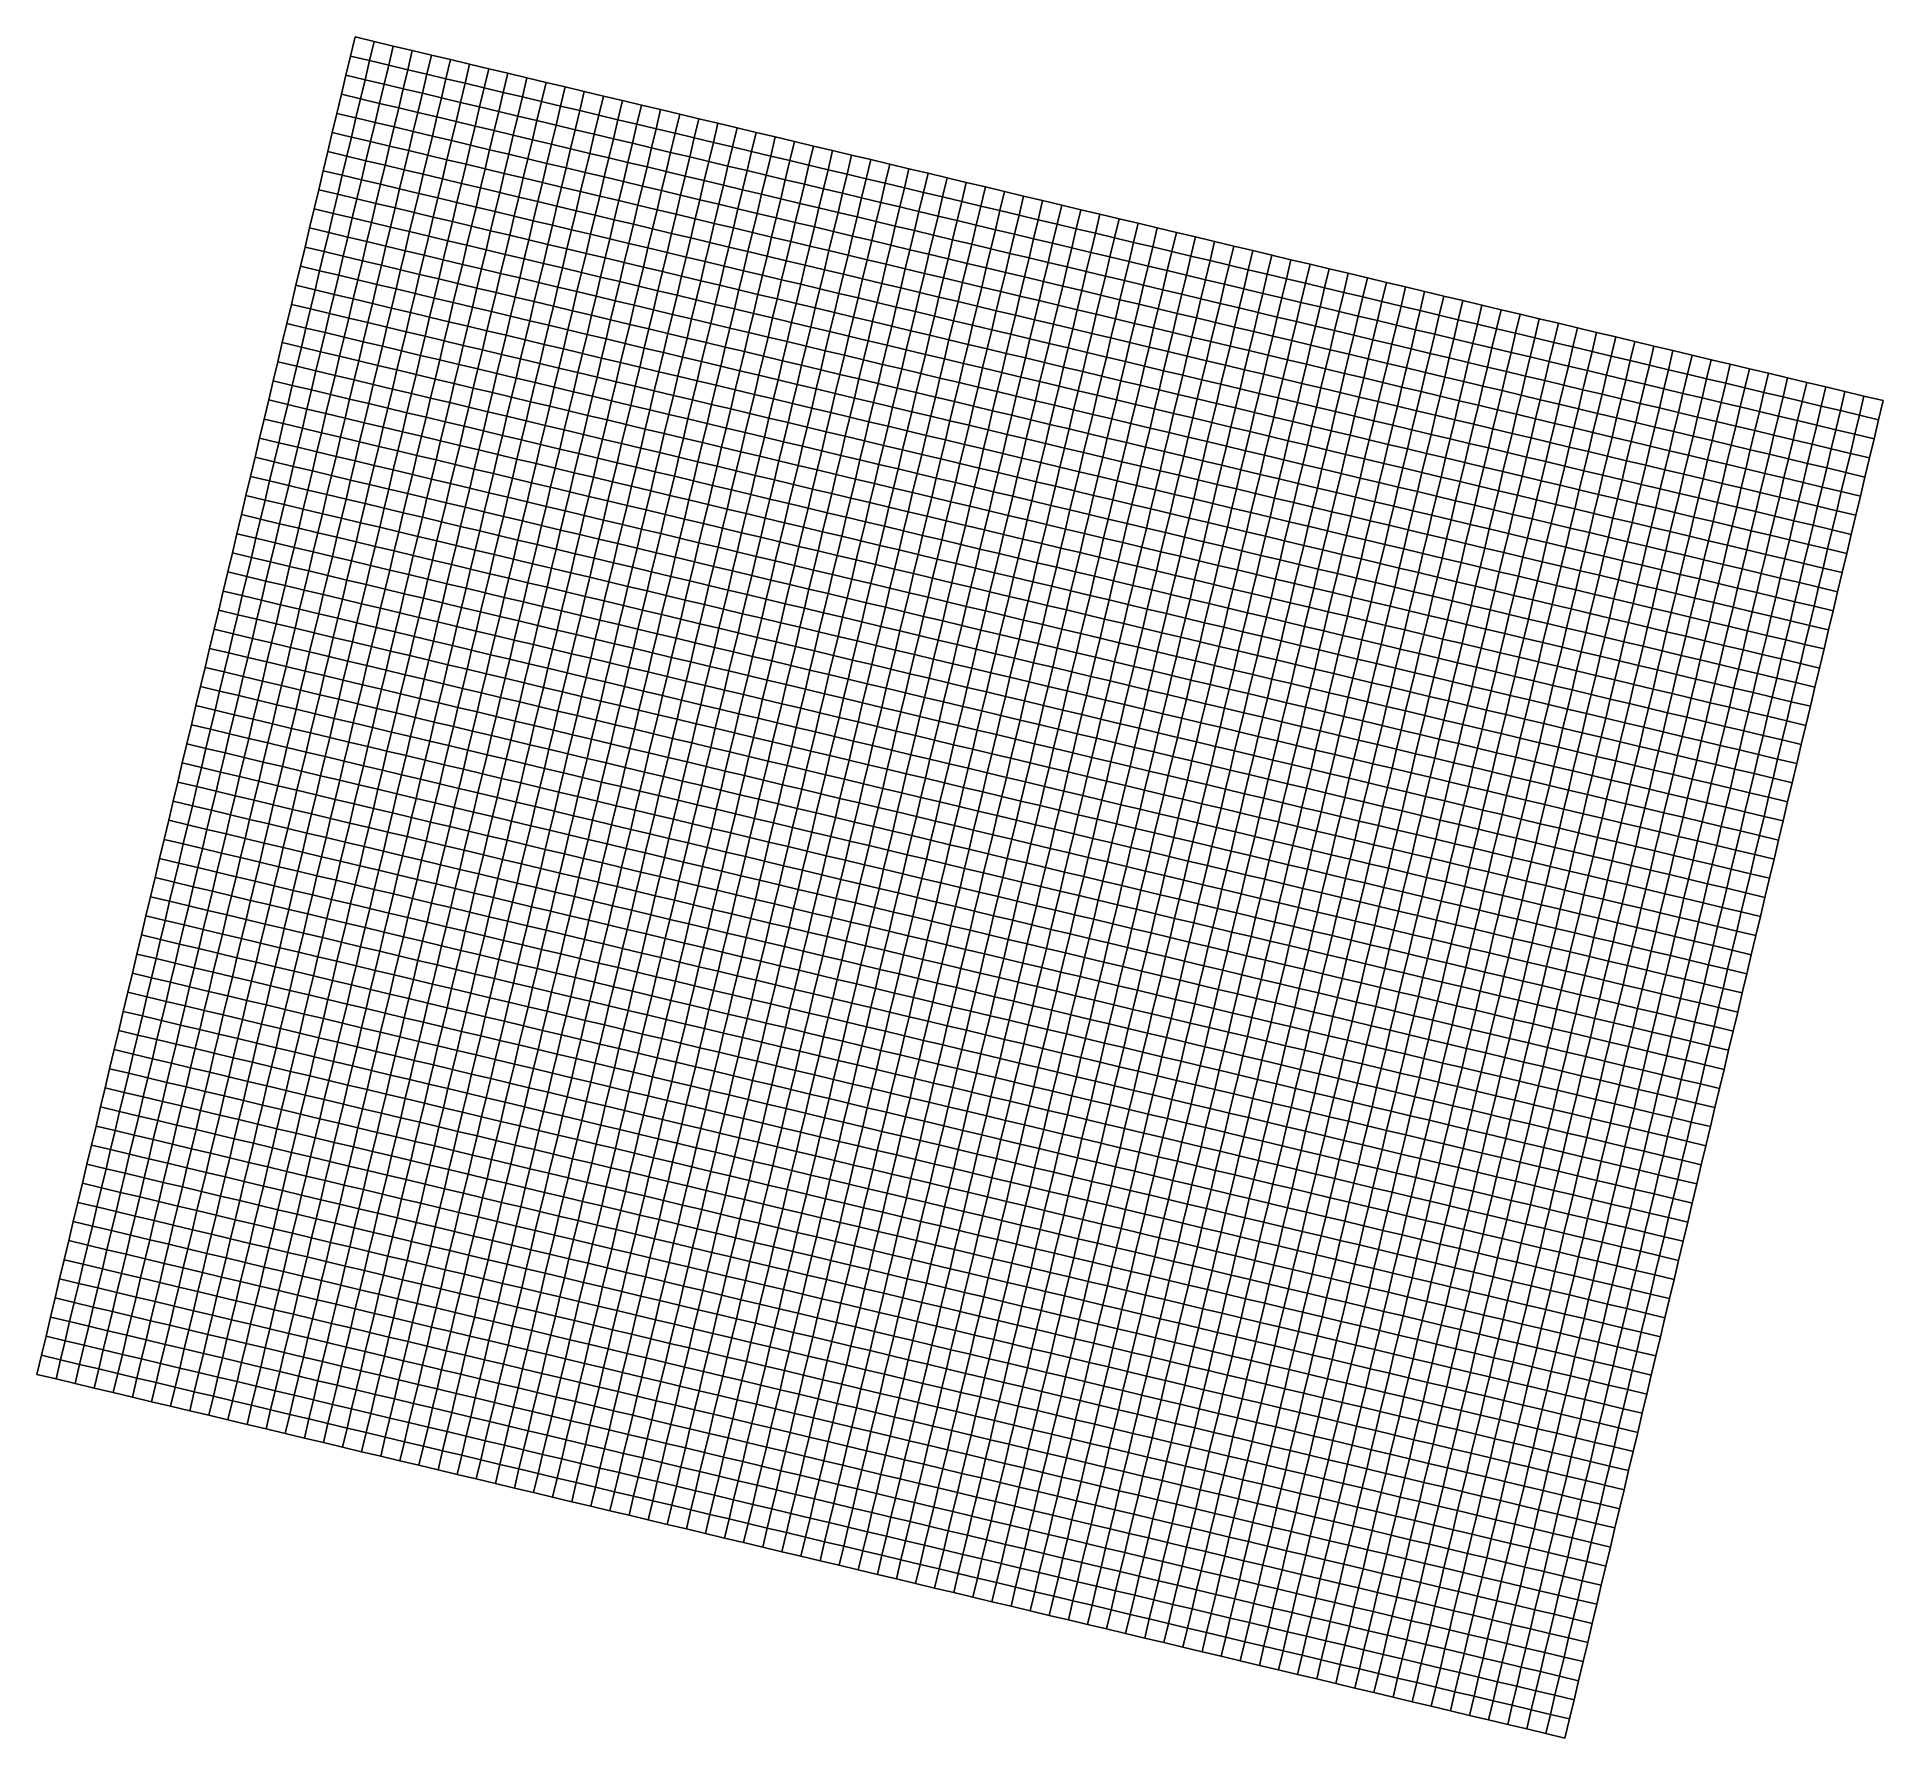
# Model space of a CAD drawing. Header units: metres. Extents: x 0.3 to 9.7, y -5.33 to 3.34.
import ezdxf

# ---------------------------------------------------------------- set-up
doc = ezdxf.new("R2010")
doc.units = ezdxf.units.M

msp = doc.modelspace()

# ---------------------------------------------------------------- linework, layer by layer
at = {"layer": 'C2'}
for points in [[(1.9194, 3.3357, -3.5671), (1.8962, 3.2384, -3.5684), (1.9935, 3.2153, -3.5349), (2.0167, 3.3126, -3.5321)], [(2.0167, 3.3126, -3.5321), (1.9935, 3.2153, -3.5349), (2.0908, 3.1922, -3.5117), (2.114, 3.2894, -3.5085)], [(1.8962, 3.2384, -3.5684), (1.8731, 3.1412, -3.5406), (1.9704, 3.118, -3.5125), (1.9935, 3.2153, -3.5349)], [(1.9935, 3.2153, -3.5349), (1.9704, 3.118, -3.5125), (2.0677, 3.0949, -3.4954), (2.0908, 3.1922, -3.5117)], [(2.114, 3.2894, -3.5085), (2.0908, 3.1922, -3.5117), (2.1881, 3.169, -3.472), (2.2112, 3.2663, -3.4677)], [(2.2112, 3.2663, -3.4677), (2.1881, 3.169, -3.472), (2.2854, 3.1459, -3.4279), (2.3085, 3.2432, -3.423)], [(2.3085, 3.2432, -3.423), (2.2854, 3.1459, -3.4279), (2.3827, 3.1227, -3.4042), (2.4058, 3.22, -3.4009)], [(2.4058, 3.22, -3.4009), (2.3827, 3.1227, -3.4042), (2.4799, 3.0996, -3.3829), (2.5031, 3.1969, -3.3803)], [(1.8731, 3.1412, -3.5406), (1.8499, 3.0439, -3.5362), (1.9472, 3.0207, -3.51), (1.9704, 3.118, -3.5125)], [(1.9704, 3.118, -3.5125), (1.9472, 3.0207, -3.51), (2.0445, 2.9976, -3.4935), (2.0677, 3.0949, -3.4954)], [(2.0908, 3.1922, -3.5117), (2.0677, 3.0949, -3.4954), (2.1649, 3.0717, -3.4609), (2.1881, 3.169, -3.472)], [(2.1881, 3.169, -3.472), (2.1649, 3.0717, -3.4609), (2.2622, 3.0486, -3.4214), (2.2854, 3.1459, -3.4279)], [(2.2854, 3.1459, -3.4279), (2.2622, 3.0486, -3.4214), (2.3595, 3.0254, -3.3971), (2.3827, 3.1227, -3.4042)], [(2.3827, 3.1227, -3.4042), (2.3595, 3.0254, -3.3971), (2.4568, 3.0023, -3.3746), (2.4799, 3.0996, -3.3829)], [(2.5031, 3.1969, -3.3803), (2.4799, 3.0996, -3.3829), (2.5772, 3.0764, -3.3765), (2.6004, 3.1737, -3.3758)], [(2.6004, 3.1737, -3.3758), (2.5772, 3.0764, -3.3765), (2.6745, 3.0533, -3.3534), (2.6977, 3.1506, -3.3533)], [(2.6977, 3.1506, -3.3533), (2.6745, 3.0533, -3.3534), (2.7718, 3.0301, -3.3111), (2.7949, 3.1274, -3.3117)], [(2.7949, 3.1274, -3.3117), (2.7718, 3.0301, -3.3111), (2.8691, 3.007, -3.2764), (2.8922, 3.1043, -3.2796)], [(2.8922, 3.1043, -3.2796), (2.8691, 3.007, -3.2764), (2.9664, 2.9838, -3.2387), (2.9895, 3.0811, -3.245)], [(1.8499, 3.0439, -3.5362), (1.8268, 2.9466, -3.5323), (1.9241, 2.9235, -3.5082), (1.9472, 3.0207, -3.51)], [(1.9472, 3.0207, -3.51), (1.9241, 2.9235, -3.5082), (2.0214, 2.9003, -3.4923), (2.0445, 2.9976, -3.4935)], [(2.0677, 3.0949, -3.4954), (2.0445, 2.9976, -3.4935), (2.1418, 2.9744, -3.4604), (2.1649, 3.0717, -3.4609)], [(2.1649, 3.0717, -3.4609), (2.1418, 2.9744, -3.4604), (2.2391, 2.9513, -3.422), (2.2622, 3.0486, -3.4214)], [(2.2622, 3.0486, -3.4214), (2.2391, 2.9513, -3.422), (2.3364, 2.9282, -3.3961), (2.3595, 3.0254, -3.3971)], [(2.3595, 3.0254, -3.3971), (2.3364, 2.9282, -3.3961), (2.4337, 2.905, -3.3737), (2.4568, 3.0023, -3.3746)], [(2.4799, 3.0996, -3.3829), (2.4568, 3.0023, -3.3746), (2.5541, 2.9791, -3.3676), (2.5772, 3.0764, -3.3765)], [(2.5772, 3.0764, -3.3765), (2.5541, 2.9791, -3.3676), (2.6514, 2.956, -3.343), (2.6745, 3.0533, -3.3534)], [(2.6745, 3.0533, -3.3534), (2.6514, 2.956, -3.343), (2.7487, 2.9329, -3.2988), (2.7718, 3.0301, -3.3111)], [(2.7718, 3.0301, -3.3111), (2.7487, 2.9329, -3.2988), (2.8459, 2.9097, -3.2627), (2.8691, 3.007, -3.2764)], [(2.9895, 3.0811, -3.245), (2.9664, 2.9838, -3.2387), (3.0637, 2.9607, -3.187), (3.0868, 3.058, -3.194)], [(3.0868, 3.058, -3.194), (3.0637, 2.9607, -3.187), (3.1609, 2.9376, -3.1466), (3.1841, 3.0348, -3.1561)], [(3.1841, 3.0348, -3.1561), (3.1609, 2.9376, -3.1466), (3.2582, 2.9144, -3.093), (3.2814, 3.0117, -3.1031)], [(3.2814, 3.0117, -3.1031), (3.2582, 2.9144, -3.093), (3.3555, 2.8913, -3.057), (3.3787, 2.9886, -3.0697)], [(1.8268, 2.9466, -3.5323), (1.8037, 2.8493, -3.5235), (1.9009, 2.8262, -3.5), (1.9241, 2.9235, -3.5082)], [(1.9241, 2.9235, -3.5082), (1.9009, 2.8262, -3.5), (1.9982, 2.803, -3.4848), (2.0214, 2.9003, -3.4923)], [(2.0445, 2.9976, -3.4935), (2.0214, 2.9003, -3.4923), (2.1187, 2.8772, -3.4617), (2.1418, 2.9744, -3.4604)], [(2.1418, 2.9744, -3.4604), (2.1187, 2.8772, -3.4617), (2.2159, 2.854, -3.4258), (2.2391, 2.9513, -3.422)], [(2.2391, 2.9513, -3.422), (2.2159, 2.854, -3.4258), (2.3132, 2.8309, -3.3995), (2.3364, 2.9282, -3.3961)], [(2.3364, 2.9282, -3.3961), (2.3132, 2.8309, -3.3995), (2.4105, 2.8077, -3.3781), (2.4337, 2.905, -3.3737)], [(2.4568, 3.0023, -3.3746), (2.4337, 2.905, -3.3737), (2.5309, 2.8819, -3.3656), (2.5541, 2.9791, -3.3676)], [(2.5541, 2.9791, -3.3676), (2.5309, 2.8819, -3.3656), (2.6282, 2.8587, -3.3401), (2.6514, 2.956, -3.343)], [(2.6514, 2.956, -3.343), (2.6282, 2.8587, -3.3401), (2.7255, 2.8356, -3.2954), (2.7487, 2.9329, -3.2988)], [(2.7487, 2.9329, -3.2988), (2.7255, 2.8356, -3.2954), (2.8228, 2.8124, -3.2569), (2.8459, 2.9097, -3.2627)], [(2.8691, 3.007, -3.2764), (2.8459, 2.9097, -3.2627), (2.9432, 2.8866, -3.2243), (2.9664, 2.9838, -3.2387)], [(2.9664, 2.9838, -3.2387), (2.9432, 2.8866, -3.2243), (3.0405, 2.8634, -3.1739), (3.0637, 2.9607, -3.187)], [(3.0637, 2.9607, -3.187), (3.0405, 2.8634, -3.1739), (3.1378, 2.8403, -3.1346), (3.1609, 2.9376, -3.1466)], [(3.1609, 2.9376, -3.1466), (3.1378, 2.8403, -3.1346), (3.2351, 2.8171, -3.0815), (3.2582, 2.9144, -3.093)], [(3.3787, 2.9886, -3.0697), (3.3555, 2.8913, -3.057), (3.4528, 2.8681, -3.0268), (3.4759, 2.9654, -3.0415)], [(3.4759, 2.9654, -3.0415), (3.4528, 2.8681, -3.0268), (3.5501, 2.845, -2.987), (3.5732, 2.9423, -2.9996)], [(3.5732, 2.9423, -2.9996), (3.5501, 2.845, -2.987), (3.6474, 2.8218, -2.9723), (3.6705, 2.9191, -2.9852)], [(3.6705, 2.9191, -2.9852), (3.6474, 2.8218, -2.9723), (3.7446, 2.7987, -2.9766), (3.7678, 2.896, -2.9911)], [(1.8037, 2.8493, -3.5235), (1.7805, 2.752, -3.51), (1.8778, 2.7289, -3.4858), (1.9009, 2.8262, -3.5)], [(1.9009, 2.8262, -3.5), (1.8778, 2.7289, -3.4858), (1.9751, 2.7057, -3.4711), (1.9982, 2.803, -3.4848)], [(2.0214, 2.9003, -3.4923), (1.9982, 2.803, -3.4848), (2.0955, 2.7799, -3.4552), (2.1187, 2.8772, -3.4617)], [(2.1187, 2.8772, -3.4617), (2.0955, 2.7799, -3.4552), (2.1928, 2.7567, -3.4204), (2.2159, 2.854, -3.4258)], [(2.2159, 2.854, -3.4258), (2.1928, 2.7567, -3.4204), (2.2901, 2.7336, -3.3945), (2.3132, 2.8309, -3.3995)], [(2.3132, 2.8309, -3.3995), (2.2901, 2.7336, -3.3945), (2.3874, 2.7104, -3.374), (2.4105, 2.8077, -3.3781)], [(2.4337, 2.905, -3.3737), (2.4105, 2.8077, -3.3781), (2.5078, 2.7846, -3.3688), (2.5309, 2.8819, -3.3656)], [(2.5309, 2.8819, -3.3656), (2.5078, 2.7846, -3.3688), (2.6051, 2.7614, -3.3426), (2.6282, 2.8587, -3.3401)], [(2.6282, 2.8587, -3.3401), (2.6051, 2.7614, -3.3426), (2.7024, 2.7383, -3.2979), (2.7255, 2.8356, -3.2954)], [(2.7255, 2.8356, -3.2954), (2.7024, 2.7383, -3.2979), (2.7996, 2.7151, -3.2564), (2.8228, 2.8124, -3.2569)], [(2.8459, 2.9097, -3.2627), (2.8228, 2.8124, -3.2569), (2.9201, 2.7893, -3.2157), (2.9432, 2.8866, -3.2243)], [(2.9432, 2.8866, -3.2243), (2.9201, 2.7893, -3.2157), (3.0174, 2.7661, -3.1652), (3.0405, 2.8634, -3.1739)], [(3.0405, 2.8634, -3.1739), (3.0174, 2.7661, -3.1652), (3.1146, 2.743, -3.1237), (3.1378, 2.8403, -3.1346)], [(3.1378, 2.8403, -3.1346), (3.1146, 2.743, -3.1237), (3.2119, 2.7198, -3.0704), (3.2351, 2.8171, -3.0815)], [(3.2582, 2.9144, -3.093), (3.2351, 2.8171, -3.0815), (3.3324, 2.794, -3.0463), (3.3555, 2.8913, -3.057)], [(3.3555, 2.8913, -3.057), (3.3324, 2.794, -3.0463), (3.4296, 2.7708, -3.0165), (3.4528, 2.8681, -3.0268)], [(3.4528, 2.8681, -3.0268), (3.4296, 2.7708, -3.0165), (3.5269, 2.7477, -2.9799), (3.5501, 2.845, -2.987)], [(3.5501, 2.845, -2.987), (3.5269, 2.7477, -2.9799), (3.6242, 2.7245, -2.965), (3.6474, 2.8218, -2.9723)], [(3.6474, 2.8218, -2.9723), (3.6242, 2.7245, -2.965), (3.7215, 2.7014, -2.9678), (3.7446, 2.7987, -2.9766)], [(3.7678, 2.896, -2.9911), (3.7446, 2.7987, -2.9766), (3.8419, 2.7755, -2.9727), (3.8651, 2.8728, -2.9853)], [(3.8651, 2.8728, -2.9853), (3.8419, 2.7755, -2.9727), (3.9392, 2.7524, -2.9737), (3.9624, 2.8497, -2.9839)], [(3.9624, 2.8497, -2.9839), (3.9392, 2.7524, -2.9737), (4.0365, 2.7292, -2.9863), (4.0596, 2.8265, -2.9947)], [(4.0596, 2.8265, -2.9947), (4.0365, 2.7292, -2.9863), (4.1338, 2.7061, -2.9923), (4.1569, 2.8034, -2.9976)], [(1.7805, 2.752, -3.51), (1.7574, 2.6547, -3.4764), (1.8546, 2.6316, -3.454), (1.8778, 2.7289, -3.4858)], [(1.8778, 2.7289, -3.4858), (1.8546, 2.6316, -3.454), (1.9519, 2.6085, -3.441), (1.9751, 2.7057, -3.4711)], [(1.9982, 2.803, -3.4848), (1.9751, 2.7057, -3.4711), (2.0724, 2.6826, -3.4406), (2.0955, 2.7799, -3.4552)], [(2.0955, 2.7799, -3.4552), (2.0724, 2.6826, -3.4406), (2.1696, 2.6594, -3.404), (2.1928, 2.7567, -3.4204)], [(2.1928, 2.7567, -3.4204), (2.1696, 2.6594, -3.404), (2.2669, 2.6363, -3.377), (2.2901, 2.7336, -3.3945)], [(2.2901, 2.7336, -3.3945), (2.2669, 2.6363, -3.377), (2.3642, 2.6132, -3.3568), (2.3874, 2.7104, -3.374)], [(2.4105, 2.8077, -3.3781), (2.3874, 2.7104, -3.374), (2.4846, 2.6873, -3.3645), (2.5078, 2.7846, -3.3688)], [(2.5078, 2.7846, -3.3688), (2.4846, 2.6873, -3.3645), (2.5819, 2.6641, -3.3375), (2.6051, 2.7614, -3.3426)], [(2.6051, 2.7614, -3.3426), (2.5819, 2.6641, -3.3375), (2.6792, 2.641, -3.2922), (2.7024, 2.7383, -3.2979)], [(2.7024, 2.7383, -3.2979), (2.6792, 2.641, -3.2922), (2.7765, 2.6179, -3.25), (2.7996, 2.7151, -3.2564)], [(2.8228, 2.8124, -3.2569), (2.7996, 2.7151, -3.2564), (2.8969, 2.692, -3.211), (2.9201, 2.7893, -3.2157)], [(2.9201, 2.7893, -3.2157), (2.8969, 2.692, -3.211), (2.9942, 2.6688, -3.1589), (3.0174, 2.7661, -3.1652)], [(3.0174, 2.7661, -3.1652), (2.9942, 2.6688, -3.1589), (3.0915, 2.6457, -3.1138), (3.1146, 2.743, -3.1237)], [(3.1146, 2.743, -3.1237), (3.0915, 2.6457, -3.1138), (3.1888, 2.6226, -3.0593), (3.2119, 2.7198, -3.0704)], [(3.2351, 2.8171, -3.0815), (3.2119, 2.7198, -3.0704), (3.3092, 2.6967, -3.0334), (3.3324, 2.794, -3.0463)], [(3.3324, 2.794, -3.0463), (3.3092, 2.6967, -3.0334), (3.4065, 2.6736, -3.0026), (3.4296, 2.7708, -3.0165)], [(3.4296, 2.7708, -3.0165), (3.4065, 2.6736, -3.0026), (3.5038, 2.6504, -2.969), (3.5269, 2.7477, -2.9799)], [(3.5269, 2.7477, -2.9799), (3.5038, 2.6504, -2.969), (3.6011, 2.6273, -2.9544), (3.6242, 2.7245, -2.965)], [(3.7446, 2.7987, -2.9766), (3.7215, 2.7014, -2.9678), (3.8188, 2.6783, -2.9643), (3.8419, 2.7755, -2.9727)], [(3.8419, 2.7755, -2.9727), (3.8188, 2.6783, -2.9643), (3.9161, 2.6551, -2.9651), (3.9392, 2.7524, -2.9737)], [(3.9392, 2.7524, -2.9737), (3.9161, 2.6551, -2.9651), (4.0134, 2.632, -2.978), (4.0365, 2.7292, -2.9863)], [(4.0365, 2.7292, -2.9863), (4.0134, 2.632, -2.978), (4.1106, 2.6088, -2.9844), (4.1338, 2.7061, -2.9923)], [(4.1569, 2.8034, -2.9976), (4.1338, 2.7061, -2.9923), (4.2311, 2.683, -3.0156), (4.2542, 2.7802, -3.021)], [(4.2542, 2.7802, -3.021), (4.2311, 2.683, -3.0156), (4.3284, 2.6598, -3.0203), (4.3515, 2.7571, -3.0226)], [(4.3515, 2.7571, -3.0226), (4.3284, 2.6598, -3.0203), (4.4256, 2.6367, -3.0221), (4.4488, 2.7339, -3.0224)], [(4.4488, 2.7339, -3.0224), (4.4256, 2.6367, -3.0221), (4.5229, 2.6135, -3.0306), (4.5461, 2.7108, -3.032)], [(1.7574, 2.6547, -3.4764), (1.7342, 2.5575, -3.4652), (1.8315, 2.5343, -3.4439), (1.8546, 2.6316, -3.454)], [(1.9751, 2.7057, -3.4711), (1.9519, 2.6085, -3.441), (2.0492, 2.5853, -3.4128), (2.0724, 2.6826, -3.4406)], [(2.0724, 2.6826, -3.4406), (2.0492, 2.5853, -3.4128), (2.1465, 2.5622, -3.3777), (2.1696, 2.6594, -3.404)], [(2.1696, 2.6594, -3.404), (2.1465, 2.5622, -3.3777), (2.2438, 2.539, -3.3502), (2.2669, 2.6363, -3.377)], [(2.2669, 2.6363, -3.377), (2.2438, 2.539, -3.3502), (2.3411, 2.5159, -3.329), (2.3642, 2.6132, -3.3568)], [(2.3874, 2.7104, -3.374), (2.3642, 2.6132, -3.3568), (2.4615, 2.59, -3.3488), (2.4846, 2.6873, -3.3645)], [(2.4846, 2.6873, -3.3645), (2.4615, 2.59, -3.3488), (2.5588, 2.5669, -3.3219), (2.5819, 2.6641, -3.3375)], [(2.5819, 2.6641, -3.3375), (2.5588, 2.5669, -3.3219), (2.6561, 2.5437, -3.2756), (2.6792, 2.641, -3.2922)], [(2.6792, 2.641, -3.2922), (2.6561, 2.5437, -3.2756), (2.7534, 2.5206, -3.2344), (2.7765, 2.6179, -3.25)], [(2.7996, 2.7151, -3.2564), (2.7765, 2.6179, -3.25), (2.8738, 2.5947, -3.2037), (2.8969, 2.692, -3.211)], [(2.8969, 2.692, -3.211), (2.8738, 2.5947, -3.2037), (2.9711, 2.5716, -3.1513), (2.9942, 2.6688, -3.1589)], [(2.9942, 2.6688, -3.1589), (2.9711, 2.5716, -3.1513), (3.0684, 2.5484, -3.1056), (3.0915, 2.6457, -3.1138)], [(3.0915, 2.6457, -3.1138), (3.0684, 2.5484, -3.1056), (3.1656, 2.5253, -3.0514), (3.1888, 2.6226, -3.0593)], [(3.2119, 2.7198, -3.0704), (3.1888, 2.6226, -3.0593), (3.2861, 2.5994, -3.0195), (3.3092, 2.6967, -3.0334)], [(3.3092, 2.6967, -3.0334), (3.2861, 2.5994, -3.0195), (3.3834, 2.5763, -2.9866), (3.4065, 2.6736, -3.0026)], [(3.4065, 2.6736, -3.0026), (3.3834, 2.5763, -2.9866), (3.4806, 2.5531, -2.9557), (3.5038, 2.6504, -2.969)], [(3.5038, 2.6504, -2.969), (3.4806, 2.5531, -2.9557), (3.5779, 2.53, -2.9413), (3.6011, 2.6273, -2.9544)], [(3.6242, 2.7245, -2.965), (3.6011, 2.6273, -2.9544), (3.6984, 2.6041, -2.9558), (3.7215, 2.7014, -2.9678)], [(3.7215, 2.7014, -2.9678), (3.6984, 2.6041, -2.9558), (3.7956, 2.581, -2.954), (3.8188, 2.6783, -2.9643)], [(3.8188, 2.6783, -2.9643), (3.7956, 2.581, -2.954), (3.8929, 2.5578, -2.9566), (3.9161, 2.6551, -2.9651)], [(3.9161, 2.6551, -2.9651), (3.8929, 2.5578, -2.9566), (3.9902, 2.5347, -2.9704), (4.0134, 2.632, -2.978)], [(4.1338, 2.7061, -2.9923), (4.1106, 2.6088, -2.9844), (4.2079, 2.5857, -3.0057), (4.2311, 2.683, -3.0156)], [(4.2311, 2.683, -3.0156), (4.2079, 2.5857, -3.0057), (4.3052, 2.5625, -3.0115), (4.3284, 2.6598, -3.0203)], [(4.3284, 2.6598, -3.0203), (4.3052, 2.5625, -3.0115), (4.4025, 2.5394, -3.0143), (4.4256, 2.6367, -3.0221)], [(4.4256, 2.6367, -3.0221), (4.4025, 2.5394, -3.0143), (4.4998, 2.5162, -3.0223), (4.5229, 2.6135, -3.0306)], [(4.5461, 2.7108, -3.032), (4.5229, 2.6135, -3.0306), (4.6202, 2.5904, -3.0289), (4.6433, 2.6877, -3.0312)], [(4.6433, 2.6877, -3.0312), (4.6202, 2.5904, -3.0289), (4.7175, 2.5672, -3.0184), (4.7406, 2.6645, -3.0203)], [(4.7406, 2.6645, -3.0203), (4.7175, 2.5672, -3.0184), (4.8148, 2.5441, -3.0201), (4.8379, 2.6414, -3.022)], [(4.8379, 2.6414, -3.022), (4.8148, 2.5441, -3.0201), (4.9121, 2.5209, -3.026), (4.9352, 2.6182, -3.0269)], [(1.7342, 2.5575, -3.4652), (1.7111, 2.4602, -3.4811), (1.8084, 2.437, -3.4572), (1.8315, 2.5343, -3.4439)], [(1.8546, 2.6316, -3.454), (1.8315, 2.5343, -3.4439), (1.9288, 2.5112, -3.4321), (1.9519, 2.6085, -3.441)], [(1.9519, 2.6085, -3.441), (1.9288, 2.5112, -3.4321), (2.0261, 2.488, -3.4051), (2.0492, 2.5853, -3.4128)], [(2.0492, 2.5853, -3.4128), (2.0261, 2.488, -3.4051), (2.1234, 2.4649, -3.3701), (2.1465, 2.5622, -3.3777)], [(2.1465, 2.5622, -3.3777), (2.1234, 2.4649, -3.3701), (2.2206, 2.4417, -3.3413), (2.2438, 2.539, -3.3502)], [(2.2438, 2.539, -3.3502), (2.2206, 2.4417, -3.3413), (2.3179, 2.4186, -3.3201), (2.3411, 2.5159, -3.329)], [(2.3642, 2.6132, -3.3568), (2.3411, 2.5159, -3.329), (2.4384, 2.4927, -3.3198), (2.4615, 2.59, -3.3488)], [(2.4615, 2.59, -3.3488), (2.4384, 2.4927, -3.3198), (2.5356, 2.4696, -3.2932), (2.5588, 2.5669, -3.3219)], [(2.5588, 2.5669, -3.3219), (2.5356, 2.4696, -3.2932), (2.6329, 2.4464, -3.2489), (2.6561, 2.5437, -3.2756)], [(2.6561, 2.5437, -3.2756), (2.6329, 2.4464, -3.2489), (2.7302, 2.4233, -3.2104), (2.7534, 2.5206, -3.2344)], [(2.7765, 2.6179, -3.25), (2.7534, 2.5206, -3.2344), (2.8506, 2.4974, -3.1906), (2.8738, 2.5947, -3.2037)], [(2.8738, 2.5947, -3.2037), (2.8506, 2.4974, -3.1906), (2.9479, 2.4743, -3.1412), (2.9711, 2.5716, -3.1513)], [(2.9711, 2.5716, -3.1513), (2.9479, 2.4743, -3.1412), (3.0452, 2.4511, -3.0984), (3.0684, 2.5484, -3.1056)], [(3.0684, 2.5484, -3.1056), (3.0452, 2.4511, -3.0984), (3.1425, 2.428, -3.0461), (3.1656, 2.5253, -3.0514)], [(3.1888, 2.6226, -3.0593), (3.1656, 2.5253, -3.0514), (3.2629, 2.5021, -3.0114), (3.2861, 2.5994, -3.0195)], [(3.2861, 2.5994, -3.0195), (3.2629, 2.5021, -3.0114), (3.3602, 2.479, -2.9789), (3.3834, 2.5763, -2.9866)], [(3.3834, 2.5763, -2.9866), (3.3602, 2.479, -2.9789), (3.4575, 2.4558, -2.9501), (3.4806, 2.5531, -2.9557)], [(3.4806, 2.5531, -2.9557), (3.4575, 2.4558, -2.9501), (3.5548, 2.4327, -2.9361), (3.5779, 2.53, -2.9413)], [(3.6011, 2.6273, -2.9544), (3.5779, 2.53, -2.9413), (3.6752, 2.5068, -2.9414), (3.6984, 2.6041, -2.9558)], [(3.6984, 2.6041, -2.9558), (3.6752, 2.5068, -2.9414), (3.7725, 2.4837, -2.9421), (3.7956, 2.581, -2.954)], [(3.7956, 2.581, -2.954), (3.7725, 2.4837, -2.9421), (3.8698, 2.4605, -2.9476), (3.8929, 2.5578, -2.9566)], [(3.8929, 2.5578, -2.9566), (3.8698, 2.4605, -2.9476), (3.9671, 2.4374, -2.9631), (3.9902, 2.5347, -2.9704)], [(4.0134, 2.632, -2.978), (3.9902, 2.5347, -2.9704), (4.0875, 2.5115, -2.9788), (4.1106, 2.6088, -2.9844)], [(4.1106, 2.6088, -2.9844), (4.0875, 2.5115, -2.9788), (4.1848, 2.4884, -2.9989), (4.2079, 2.5857, -3.0057)], [(4.2079, 2.5857, -3.0057), (4.1848, 2.4884, -2.9989), (4.2821, 2.4652, -3.007), (4.3052, 2.5625, -3.0115)], [(4.3052, 2.5625, -3.0115), (4.2821, 2.4652, -3.007), (4.3793, 2.4421, -3.0114), (4.4025, 2.5394, -3.0143)], [(4.4025, 2.5394, -3.0143), (4.3793, 2.4421, -3.0114), (4.4766, 2.4189, -3.0185), (4.4998, 2.5162, -3.0223)], [(4.5229, 2.6135, -3.0306), (4.4998, 2.5162, -3.0223), (4.5971, 2.4931, -3.0207), (4.6202, 2.5904, -3.0289)], [(4.6202, 2.5904, -3.0289), (4.5971, 2.4931, -3.0207), (4.6943, 2.4699, -3.0101), (4.7175, 2.5672, -3.0184)], [(4.7175, 2.5672, -3.0184), (4.6943, 2.4699, -3.0101), (4.7916, 2.4468, -3.012), (4.8148, 2.5441, -3.0201)], [(4.8148, 2.5441, -3.0201), (4.7916, 2.4468, -3.012), (4.8889, 2.4237, -3.0183), (4.9121, 2.5209, -3.026)], [(4.9352, 2.6182, -3.0269), (4.9121, 2.5209, -3.026), (5.0093, 2.4978, -3.0485), (5.0325, 2.5951, -3.0491)], [(5.0325, 2.5951, -3.0491), (5.0093, 2.4978, -3.0485), (5.1066, 2.4746, -3.0583), (5.1298, 2.5719, -3.0573)], [(5.1298, 2.5719, -3.0573), (5.1066, 2.4746, -3.0583), (5.2039, 2.4515, -3.0599), (5.2271, 2.5488, -3.0563)], [(5.2271, 2.5488, -3.0563), (5.2039, 2.4515, -3.0599), (5.3012, 2.4284, -3.069), (5.3243, 2.5256, -3.064)], [(1.7111, 2.4602, -3.4811), (1.6879, 2.3629, -3.4713), (1.7852, 2.3397, -3.4474), (1.8084, 2.437, -3.4572)], [(1.8315, 2.5343, -3.4439), (1.8084, 2.437, -3.4572), (1.9056, 2.4139, -3.4409), (1.9288, 2.5112, -3.4321)], [(1.9288, 2.5112, -3.4321), (1.9056, 2.4139, -3.4409), (2.0029, 2.3907, -3.4112), (2.0261, 2.488, -3.4051)], [(2.0261, 2.488, -3.4051), (2.0029, 2.3907, -3.4112), (2.1002, 2.3676, -3.3722), (2.1234, 2.4649, -3.3701)], [(2.1234, 2.4649, -3.3701), (2.1002, 2.3676, -3.3722), (2.1975, 2.3444, -3.3412), (2.2206, 2.4417, -3.3413)], [(2.3411, 2.5159, -3.329), (2.3179, 2.4186, -3.3201), (2.4152, 2.3954, -3.31), (2.4384, 2.4927, -3.3198)], [(2.4384, 2.4927, -3.3198), (2.4152, 2.3954, -3.31), (2.5125, 2.3723, -3.2824), (2.5356, 2.4696, -3.2932)], [(2.5356, 2.4696, -3.2932), (2.5125, 2.3723, -3.2824), (2.6098, 2.3491, -3.2379), (2.6329, 2.4464, -3.2489)], [(2.6329, 2.4464, -3.2489), (2.6098, 2.3491, -3.2379), (2.7071, 2.326, -3.2001), (2.7302, 2.4233, -3.2104)], [(2.7534, 2.5206, -3.2344), (2.7302, 2.4233, -3.2104), (2.8275, 2.4001, -3.1712), (2.8506, 2.4974, -3.1906)], [(2.8506, 2.4974, -3.1906), (2.8275, 2.4001, -3.1712), (2.9248, 2.377, -3.1268), (2.9479, 2.4743, -3.1412)], [(2.9479, 2.4743, -3.1412), (2.9248, 2.377, -3.1268), (3.0221, 2.3538, -3.0894), (3.0452, 2.4511, -3.0984)], [(3.0452, 2.4511, -3.0984), (3.0221, 2.3538, -3.0894), (3.1193, 2.3307, -3.043), (3.1425, 2.428, -3.0461)], [(3.1656, 2.5253, -3.0514), (3.1425, 2.428, -3.0461), (3.2398, 2.4048, -3.0085), (3.2629, 2.5021, -3.0114)], [(3.2629, 2.5021, -3.0114), (3.2398, 2.4048, -3.0085), (3.3371, 2.3817, -2.9782), (3.3602, 2.479, -2.9789)], [(3.3602, 2.479, -2.9789), (3.3371, 2.3817, -2.9782), (3.4343, 2.3586, -2.9518), (3.4575, 2.4558, -2.9501)], [(3.4575, 2.4558, -2.9501), (3.4343, 2.3586, -2.9518), (3.5316, 2.3354, -2.9385), (3.5548, 2.4327, -2.9361)], [(3.5779, 2.53, -2.9413), (3.5548, 2.4327, -2.9361), (3.6521, 2.4095, -2.9361), (3.6752, 2.5068, -2.9414)], [(3.6752, 2.5068, -2.9414), (3.6521, 2.4095, -2.9361), (3.7493, 2.3864, -2.9371), (3.7725, 2.4837, -2.9421)], [(3.7725, 2.4837, -2.9421), (3.7493, 2.3864, -2.9371), (3.8466, 2.3633, -2.9434), (3.8698, 2.4605, -2.9476)], [(3.8698, 2.4605, -2.9476), (3.8466, 2.3633, -2.9434), (3.9439, 2.3401, -2.9592), (3.9671, 2.4374, -2.9631)], [(3.9902, 2.5347, -2.9704), (3.9671, 2.4374, -2.9631), (4.0643, 2.4142, -2.9747), (4.0875, 2.5115, -2.9788)], [(4.0875, 2.5115, -2.9788), (4.0643, 2.4142, -2.9747), (4.1616, 2.3911, -2.9941), (4.1848, 2.4884, -2.9989)], [(4.1848, 2.4884, -2.9989), (4.1616, 2.3911, -2.9941), (4.2589, 2.368, -3.0052), (4.2821, 2.4652, -3.007)], [(4.2821, 2.4652, -3.007), (4.2589, 2.368, -3.0052), (4.3562, 2.3448, -3.0116), (4.3793, 2.4421, -3.0114)], [(4.4998, 2.5162, -3.0223), (4.4766, 2.4189, -3.0185), (4.5739, 2.3958, -3.0164), (4.5971, 2.4931, -3.0207)], [(4.5971, 2.4931, -3.0207), (4.5739, 2.3958, -3.0164), (4.6712, 2.3727, -3.0067), (4.6943, 2.4699, -3.0101)], [(4.6943, 2.4699, -3.0101), (4.6712, 2.3727, -3.0067), (4.7685, 2.3495, -3.0089), (4.7916, 2.4468, -3.012)], [(4.7916, 2.4468, -3.012), (4.7685, 2.3495, -3.0089), (4.8658, 2.3264, -3.0168), (4.8889, 2.4237, -3.0183)], [(4.9121, 2.5209, -3.026), (4.8889, 2.4237, -3.0183), (4.9862, 2.4005, -3.042), (5.0093, 2.4978, -3.0485)], [(5.0093, 2.4978, -3.0485), (4.9862, 2.4005, -3.042), (5.0835, 2.3774, -3.0524), (5.1066, 2.4746, -3.0583)], [(5.1066, 2.4746, -3.0583), (5.0835, 2.3774, -3.0524), (5.1808, 2.3542, -3.0555), (5.2039, 2.4515, -3.0599)], [(5.2039, 2.4515, -3.0599), (5.1808, 2.3542, -3.0555), (5.2781, 2.3311, -3.0656), (5.3012, 2.4284, -3.069)], [(5.3243, 2.5256, -3.064), (5.3012, 2.4284, -3.069), (5.3985, 2.4052, -3.0777), (5.4216, 2.5025, -3.0712)], [(5.4216, 2.5025, -3.0712), (5.3985, 2.4052, -3.0777), (5.4958, 2.3821, -3.0975), (5.5189, 2.4793, -3.0913)], [(5.5189, 2.4793, -3.0913), (5.4958, 2.3821, -3.0975), (5.593, 2.3589, -3.1018), (5.6162, 2.4562, -3.0953)], [(5.6162, 2.4562, -3.0953), (5.593, 2.3589, -3.1018), (5.6903, 2.3358, -3.0889), (5.7135, 2.4331, -3.0818)], [(1.6879, 2.3629, -3.4713), (1.6648, 2.2656, -3.4581), (1.7621, 2.2425, -3.433), (1.7852, 2.3397, -3.4474)], [(1.8084, 2.437, -3.4572), (1.7852, 2.3397, -3.4474), (1.8825, 2.3166, -3.4322), (1.9056, 2.4139, -3.4409)], [(1.9056, 2.4139, -3.4409), (1.8825, 2.3166, -3.4322), (1.9798, 2.2935, -3.4033), (2.0029, 2.3907, -3.4112)], [(2.0029, 2.3907, -3.4112), (1.9798, 2.2935, -3.4033), (2.0771, 2.2703, -3.3638), (2.1002, 2.3676, -3.3722)], [(2.1002, 2.3676, -3.3722), (2.0771, 2.2703, -3.3638), (2.1743, 2.2472, -3.3322), (2.1975, 2.3444, -3.3412)], [(2.2206, 2.4417, -3.3413), (2.1975, 2.3444, -3.3412), (2.2948, 2.3213, -3.3214), (2.3179, 2.4186, -3.3201)], [(2.3179, 2.4186, -3.3201), (2.2948, 2.3213, -3.3214), (2.3921, 2.2982, -3.3096), (2.4152, 2.3954, -3.31)], [(2.4152, 2.3954, -3.31), (2.3921, 2.2982, -3.3096), (2.4893, 2.275, -3.2819), (2.5125, 2.3723, -3.2824)], [(2.5125, 2.3723, -3.2824), (2.4893, 2.275, -3.2819), (2.5866, 2.2519, -3.2386), (2.6098, 2.3491, -3.2379)], [(2.7302, 2.4233, -3.2104), (2.7071, 2.326, -3.2001), (2.8043, 2.3029, -3.1634), (2.8275, 2.4001, -3.1712)], [(2.8275, 2.4001, -3.1712), (2.8043, 2.3029, -3.1634), (2.9016, 2.2797, -3.122), (2.9248, 2.377, -3.1268)], [(2.9248, 2.377, -3.1268), (2.9016, 2.2797, -3.122), (2.9989, 2.2566, -3.0866), (3.0221, 2.3538, -3.0894)], [(3.0221, 2.3538, -3.0894), (2.9989, 2.2566, -3.0866), (3.0962, 2.2334, -3.0425), (3.1193, 2.3307, -3.043)], [(3.1425, 2.428, -3.0461), (3.1193, 2.3307, -3.043), (3.2166, 2.3076, -3.0098), (3.2398, 2.4048, -3.0085)], [(3.2398, 2.4048, -3.0085), (3.2166, 2.3076, -3.0098), (3.3139, 2.2844, -2.9823), (3.3371, 2.3817, -2.9782)], [(3.3371, 2.3817, -2.9782), (3.3139, 2.2844, -2.9823), (3.4112, 2.2613, -2.9577), (3.4343, 2.3586, -2.9518)], [(3.4343, 2.3586, -2.9518), (3.4112, 2.2613, -2.9577), (3.5085, 2.2381, -2.9445), (3.5316, 2.3354, -2.9385)], [(3.5548, 2.4327, -2.9361), (3.5316, 2.3354, -2.9385), (3.6289, 2.3123, -2.9382), (3.6521, 2.4095, -2.9361)], [(3.6521, 2.4095, -2.9361), (3.6289, 2.3123, -2.9382), (3.7262, 2.2891, -2.9382), (3.7493, 2.3864, -2.9371)], [(3.7493, 2.3864, -2.9371), (3.7262, 2.2891, -2.9382), (3.8235, 2.266, -2.9428), (3.8466, 2.3633, -2.9434)], [(3.8466, 2.3633, -2.9434), (3.8235, 2.266, -2.9428), (3.9208, 2.2428, -2.9571), (3.9439, 2.3401, -2.9592)], [(3.9671, 2.4374, -2.9631), (3.9439, 2.3401, -2.9592), (4.0412, 2.317, -2.9711), (4.0643, 2.4142, -2.9747)], [(4.0643, 2.4142, -2.9747), (4.0412, 2.317, -2.9711), (4.1385, 2.2938, -2.9889), (4.1616, 2.3911, -2.9941)], [(4.1616, 2.3911, -2.9941), (4.1385, 2.2938, -2.9889), (4.2358, 2.2707, -3.0002), (4.2589, 2.368, -3.0052)], [(4.2589, 2.368, -3.0052), (4.2358, 2.2707, -3.0002), (4.3331, 2.2475, -3.0065), (4.3562, 2.3448, -3.0116)], [(4.3793, 2.4421, -3.0114), (4.3562, 2.3448, -3.0116), (4.4535, 2.3217, -3.0175), (4.4766, 2.4189, -3.0185)], [(4.4766, 2.4189, -3.0185), (4.4535, 2.3217, -3.0175), (4.5508, 2.2985, -3.0155), (4.5739, 2.3958, -3.0164)], [(4.5739, 2.3958, -3.0164), (4.5508, 2.2985, -3.0155), (4.6481, 2.2754, -3.0078), (4.6712, 2.3727, -3.0067)], [(4.6712, 2.3727, -3.0067), (4.6481, 2.2754, -3.0078), (4.7453, 2.2522, -3.0111), (4.7685, 2.3495, -3.0089)], [(4.8889, 2.4237, -3.0183), (4.8658, 2.3264, -3.0168), (4.9631, 2.3032, -3.0409), (4.9862, 2.4005, -3.042)], [(4.9862, 2.4005, -3.042), (4.9631, 2.3032, -3.0409), (5.0603, 2.2801, -3.0532), (5.0835, 2.3774, -3.0524)], [(5.0835, 2.3774, -3.0524), (5.0603, 2.2801, -3.0532), (5.1576, 2.2569, -3.0589), (5.1808, 2.3542, -3.0555)], [(5.1808, 2.3542, -3.0555), (5.1576, 2.2569, -3.0589), (5.2549, 2.2338, -3.0706), (5.2781, 2.3311, -3.0656)], [(5.3012, 2.4284, -3.069), (5.2781, 2.3311, -3.0656), (5.3753, 2.3079, -3.0756), (5.3985, 2.4052, -3.0777)], [(5.3985, 2.4052, -3.0777), (5.3753, 2.3079, -3.0756), (5.4726, 2.2848, -3.0963), (5.4958, 2.3821, -3.0975)], [(5.4958, 2.3821, -3.0975), (5.4726, 2.2848, -3.0963), (5.5699, 2.2616, -3.1013), (5.593, 2.3589, -3.1018)], [(5.593, 2.3589, -3.1018), (5.5699, 2.2616, -3.1013), (5.6672, 2.2385, -3.0882), (5.6903, 2.3358, -3.0889)], [(5.7135, 2.4331, -3.0818), (5.6903, 2.3358, -3.0889), (5.7876, 2.3126, -3.0864), (5.8108, 2.4099, -3.0808)], [(5.8108, 2.4099, -3.0808), (5.7876, 2.3126, -3.0864), (5.8849, 2.2895, -3.0825), (5.908, 2.3868, -3.0784)], [(5.908, 2.3868, -3.0784), (5.8849, 2.2895, -3.0825), (5.9822, 2.2663, -3.0752), (6.0053, 2.3636, -3.0723)], [(6.0053, 2.3636, -3.0723), (5.9822, 2.2663, -3.0752), (6.0795, 2.2432, -3.0721), (6.1026, 2.3405, -3.071)], [(1.6648, 2.2656, -3.4581), (1.6416, 2.1683, -3.4043), (1.7389, 2.1452, -3.383), (1.7621, 2.2425, -3.433)], [(1.7852, 2.3397, -3.4474), (1.7621, 2.2425, -3.433), (1.8594, 2.2193, -3.4188), (1.8825, 2.3166, -3.4322)], [(1.8825, 2.3166, -3.4322), (1.8594, 2.2193, -3.4188), (1.9566, 2.1962, -3.389), (1.9798, 2.2935, -3.4033)], [(1.9798, 2.2935, -3.4033), (1.9566, 2.1962, -3.389), (2.0539, 2.173, -3.3473), (2.0771, 2.2703, -3.3638)], [(2.0771, 2.2703, -3.3638), (2.0539, 2.173, -3.3473), (2.1512, 2.1499, -3.3152), (2.1743, 2.2472, -3.3322)], [(2.1975, 2.3444, -3.3412), (2.1743, 2.2472, -3.3322), (2.2716, 2.224, -3.3131), (2.2948, 2.3213, -3.3214)], [(2.2948, 2.3213, -3.3214), (2.2716, 2.224, -3.3131), (2.3689, 2.2009, -3.301), (2.3921, 2.2982, -3.3096)], [(2.3921, 2.2982, -3.3096), (2.3689, 2.2009, -3.301), (2.4662, 2.1777, -3.2736), (2.4893, 2.275, -3.2819)], [(2.4893, 2.275, -3.2819), (2.4662, 2.1777, -3.2736), (2.5635, 2.1546, -3.2303), (2.5866, 2.2519, -3.2386)], [(2.6098, 2.3491, -3.2379), (2.5866, 2.2519, -3.2386), (2.6839, 2.2287, -3.2004), (2.7071, 2.326, -3.2001)], [(2.7071, 2.326, -3.2001), (2.6839, 2.2287, -3.2004), (2.7812, 2.2056, -3.1638), (2.8043, 2.3029, -3.1634)], [(2.8043, 2.3029, -3.1634), (2.7812, 2.2056, -3.1638), (2.8785, 2.1824, -3.1241), (2.9016, 2.2797, -3.122)], [(2.9016, 2.2797, -3.122), (2.8785, 2.1824, -3.1241), (2.9758, 2.1593, -3.0869), (2.9989, 2.2566, -3.0866)], [(3.1193, 2.3307, -3.043), (3.0962, 2.2334, -3.0425), (3.1935, 2.2103, -3.0107), (3.2166, 2.3076, -3.0098)], [(3.2166, 2.3076, -3.0098), (3.1935, 2.2103, -3.0107), (3.2908, 2.1871, -2.9845), (3.3139, 2.2844, -2.9823)], [(3.3139, 2.2844, -2.9823), (3.2908, 2.1871, -2.9845), (3.3881, 2.164, -2.9614), (3.4112, 2.2613, -2.9577)], [(3.4112, 2.2613, -2.9577), (3.3881, 2.164, -2.9614), (3.4853, 2.1408, -2.9482), (3.5085, 2.2381, -2.9445)], [(3.5316, 2.3354, -2.9385), (3.5085, 2.2381, -2.9445), (3.6058, 2.215, -2.9433), (3.6289, 2.3123, -2.9382)], [(3.6289, 2.3123, -2.9382), (3.6058, 2.215, -2.9433), (3.7031, 2.1918, -2.9413), (3.7262, 2.2891, -2.9382)], [(3.7262, 2.2891, -2.9382), (3.7031, 2.1918, -2.9413), (3.8003, 2.1687, -2.9428), (3.8235, 2.266, -2.9428)], [(3.8235, 2.266, -2.9428), (3.8003, 2.1687, -2.9428), (3.8976, 2.1455, -2.9548), (3.9208, 2.2428, -2.9571)], [(3.9439, 2.3401, -2.9592), (3.9208, 2.2428, -2.9571), (4.0181, 2.2197, -2.9666), (4.0412, 2.317, -2.9711)], [(4.0412, 2.317, -2.9711), (4.0181, 2.2197, -2.9666), (4.1153, 2.1965, -2.9814), (4.1385, 2.2938, -2.9889)], [(4.1385, 2.2938, -2.9889), (4.1153, 2.1965, -2.9814), (4.2126, 2.1734, -2.9909), (4.2358, 2.2707, -3.0002)], [(4.2358, 2.2707, -3.0002), (4.2126, 2.1734, -2.9909), (4.3099, 2.1502, -2.9965), (4.3331, 2.2475, -3.0065)], [(4.3562, 2.3448, -3.0116), (4.3331, 2.2475, -3.0065), (4.4303, 2.2244, -3.0121), (4.4535, 2.3217, -3.0175)], [(4.4535, 2.3217, -3.0175), (4.4303, 2.2244, -3.0121), (4.5276, 2.2012, -3.0106), (4.5508, 2.2985, -3.0155)], [(4.5508, 2.2985, -3.0155), (4.5276, 2.2012, -3.0106), (4.6249, 2.1781, -3.0044), (4.6481, 2.2754, -3.0078)], [(4.6481, 2.2754, -3.0078), (4.6249, 2.1781, -3.0044), (4.7222, 2.1549, -3.0087), (4.7453, 2.2522, -3.0111)], [(4.7685, 2.3495, -3.0089), (4.7453, 2.2522, -3.0111), (4.8426, 2.2291, -3.0205), (4.8658, 2.3264, -3.0168)], [(4.8658, 2.3264, -3.0168), (4.8426, 2.2291, -3.0205), (4.9399, 2.2059, -3.0444), (4.9631, 2.3032, -3.0409)], [(4.9631, 2.3032, -3.0409), (4.9399, 2.2059, -3.0444), (5.0372, 2.1828, -3.059), (5.0603, 2.2801, -3.0532)], [(5.0603, 2.2801, -3.0532), (5.0372, 2.1828, -3.059), (5.1345, 2.1596, -3.0685), (5.1576, 2.2569, -3.0589)], [(5.1576, 2.2569, -3.0589), (5.1345, 2.1596, -3.0685), (5.2318, 2.1365, -3.0823), (5.2549, 2.2338, -3.0706)], [(5.2781, 2.3311, -3.0656), (5.2549, 2.2338, -3.0706), (5.3522, 2.2106, -3.0823), (5.3753, 2.3079, -3.0756)], [(5.3753, 2.3079, -3.0756), (5.3522, 2.2106, -3.0823), (5.4495, 2.1875, -3.1027), (5.4726, 2.2848, -3.0963)], [(5.4726, 2.2848, -3.0963), (5.4495, 2.1875, -3.1027), (5.5468, 2.1643, -3.1079), (5.5699, 2.2616, -3.1013)], [(5.5699, 2.2616, -3.1013), (5.5468, 2.1643, -3.1079), (5.644, 2.1412, -3.0954), (5.6672, 2.2385, -3.0882)], [(5.6903, 2.3358, -3.0889), (5.6672, 2.2385, -3.0882), (5.7645, 2.2153, -3.0859), (5.7876, 2.3126, -3.0864)], [(5.7876, 2.3126, -3.0864), (5.7645, 2.2153, -3.0859), (5.8618, 2.1922, -3.0823), (5.8849, 2.2895, -3.0825)], [(5.8849, 2.2895, -3.0825), (5.8618, 2.1922, -3.0823), (5.959, 2.169, -3.0751), (5.9822, 2.2663, -3.0752)], [(5.9822, 2.2663, -3.0752), (5.959, 2.169, -3.0751), (6.0563, 2.1459, -3.0722), (6.0795, 2.2432, -3.0721)], [(6.1026, 2.3405, -3.071), (6.0795, 2.2432, -3.0721), (6.1768, 2.22, -3.057), (6.1999, 2.3173, -3.0563)], [(6.1999, 2.3173, -3.0563), (6.1768, 2.22, -3.057), (6.274, 2.1969, -3.0544), (6.2972, 2.2942, -3.0556)], [(6.2972, 2.2942, -3.0556), (6.274, 2.1969, -3.0544), (6.3713, 2.1738, -3.0533), (6.3945, 2.271, -3.0555)], [(6.3945, 2.271, -3.0555), (6.3713, 2.1738, -3.0533), (6.4686, 2.1506, -3.0517), (6.4918, 2.2479, -3.0543)], [(1.6416, 2.1683, -3.4043), (1.6185, 2.071, -3.3908), (1.7158, 2.0479, -3.3685), (1.7389, 2.1452, -3.383)], [(1.7621, 2.2425, -3.433), (1.7389, 2.1452, -3.383), (1.8362, 2.122, -3.3716), (1.8594, 2.2193, -3.4188)], [(1.8594, 2.2193, -3.4188), (1.8362, 2.122, -3.3716), (1.9335, 2.0989, -3.346), (1.9566, 2.1962, -3.389)], [(1.9566, 2.1962, -3.389), (1.9335, 2.0989, -3.346), (2.0308, 2.0757, -3.3092), (2.0539, 2.173, -3.3473)], [(2.0539, 2.173, -3.3473), (2.0308, 2.0757, -3.3092), (2.1281, 2.0526, -3.2804), (2.1512, 2.1499, -3.3152)], [(2.1743, 2.2472, -3.3322), (2.1512, 2.1499, -3.3152), (2.2485, 2.1267, -3.2965), (2.2716, 2.224, -3.3131)], [(2.2716, 2.224, -3.3131), (2.2485, 2.1267, -3.2965), (2.3458, 2.1036, -3.2848), (2.3689, 2.2009, -3.301)], [(2.3689, 2.2009, -3.301), (2.3458, 2.1036, -3.2848), (2.4431, 2.0804, -3.259), (2.4662, 2.1777, -3.2736)], [(2.4662, 2.1777, -3.2736), (2.4431, 2.0804, -3.259), (2.5403, 2.0573, -3.2156), (2.5635, 2.1546, -3.2303)], [(2.5866, 2.2519, -3.2386), (2.5635, 2.1546, -3.2303), (2.6608, 2.1314, -3.193), (2.6839, 2.2287, -3.2004)], [(2.6839, 2.2287, -3.2004), (2.6608, 2.1314, -3.193), (2.7581, 2.1083, -3.1592), (2.7812, 2.2056, -3.1638)], [(2.7812, 2.2056, -3.1638), (2.7581, 2.1083, -3.1592), (2.8553, 2.0851, -3.1226), (2.8785, 2.1824, -3.1241)], [(2.8785, 2.1824, -3.1241), (2.8553, 2.0851, -3.1226), (2.9526, 2.062, -3.0876), (2.9758, 2.1593, -3.0869)], [(2.9989, 2.2566, -3.0866), (2.9758, 2.1593, -3.0869), (3.0731, 2.1361, -3.0442), (3.0962, 2.2334, -3.0425)], [(3.0962, 2.2334, -3.0425), (3.0731, 2.1361, -3.0442), (3.1703, 2.113, -3.0105), (3.1935, 2.2103, -3.0107)], [(3.1935, 2.2103, -3.0107), (3.1703, 2.113, -3.0105), (3.2676, 2.0898, -2.983), (3.2908, 2.1871, -2.9845)], [(3.2908, 2.1871, -2.9845), (3.2676, 2.0898, -2.983), (3.3649, 2.0667, -2.9601), (3.3881, 2.164, -2.9614)], [(3.3881, 2.164, -2.9614), (3.3649, 2.0667, -2.9601), (3.4622, 2.0436, -2.9469), (3.4853, 2.1408, -2.9482)], [(3.5085, 2.2381, -2.9445), (3.4853, 2.1408, -2.9482), (3.5826, 2.1177, -2.9462), (3.6058, 2.215, -2.9433)], [(3.6058, 2.215, -2.9433), (3.5826, 2.1177, -2.9462), (3.6799, 2.0945, -2.9436), (3.7031, 2.1918, -2.9413)], [(3.7031, 2.1918, -2.9413), (3.6799, 2.0945, -2.9436), (3.7772, 2.0714, -2.9445), (3.8003, 2.1687, -2.9428)], [(3.8003, 2.1687, -2.9428), (3.7772, 2.0714, -2.9445), (3.8745, 2.0483, -2.9557), (3.8976, 2.1455, -2.9548)], [(3.9208, 2.2428, -2.9571), (3.8976, 2.1455, -2.9548), (3.9949, 2.1224, -2.9608), (4.0181, 2.2197, -2.9666)], [(4.0181, 2.2197, -2.9666), (3.9949, 2.1224, -2.9608), (4.0922, 2.0992, -2.972), (4.1153, 2.1965, -2.9814)], [(4.1153, 2.1965, -2.9814), (4.0922, 2.0992, -2.972), (4.1895, 2.0761, -2.9786), (4.2126, 2.1734, -2.9909)], [(4.2126, 2.1734, -2.9909), (4.1895, 2.0761, -2.9786), (4.2868, 2.053, -2.9825), (4.3099, 2.1502, -2.9965)], [(4.3331, 2.2475, -3.0065), (4.3099, 2.1502, -2.9965), (4.4072, 2.1271, -3.0018), (4.4303, 2.2244, -3.0121)], [(4.4303, 2.2244, -3.0121), (4.4072, 2.1271, -3.0018), (4.5045, 2.1039, -3.0004), (4.5276, 2.2012, -3.0106)], [(4.5276, 2.2012, -3.0106), (4.5045, 2.1039, -3.0004), (4.6018, 2.0808, -2.9937), (4.6249, 2.1781, -3.0044)], [(4.6249, 2.1781, -3.0044), (4.6018, 2.0808, -2.9937), (4.699, 2.0577, -2.9984), (4.7222, 2.1549, -3.0087)], [(4.7453, 2.2522, -3.0111), (4.7222, 2.1549, -3.0087), (4.8195, 2.1318, -3.0191), (4.8426, 2.2291, -3.0205)], [(4.8426, 2.2291, -3.0205), (4.8195, 2.1318, -3.0191), (4.9168, 2.1087, -3.0432), (4.9399, 2.2059, -3.0444)], [(4.9399, 2.2059, -3.0444), (4.9168, 2.1087, -3.0432), (5.014, 2.0855, -3.0595), (5.0372, 2.1828, -3.059)], [(5.0372, 2.1828, -3.059), (5.014, 2.0855, -3.0595), (5.1113, 2.0624, -3.0717), (5.1345, 2.1596, -3.0685)], [(5.2549, 2.2338, -3.0706), (5.2318, 2.1365, -3.0823), (5.329, 2.1134, -3.0954), (5.3522, 2.2106, -3.0823)], [(5.3522, 2.2106, -3.0823), (5.329, 2.1134, -3.0954), (5.4263, 2.0902, -3.1143), (5.4495, 2.1875, -3.1027)], [(5.4495, 2.1875, -3.1027), (5.4263, 2.0902, -3.1143), (5.5236, 2.0671, -3.1195), (5.5468, 2.1643, -3.1079)], [(5.5468, 2.1643, -3.1079), (5.5236, 2.0671, -3.1195), (5.6209, 2.0439, -3.1082), (5.644, 2.1412, -3.0954)], [(5.6672, 2.2385, -3.0882), (5.644, 2.1412, -3.0954), (5.7413, 2.1181, -3.0918), (5.7645, 2.2153, -3.0859)], [(5.7645, 2.2153, -3.0859), (5.7413, 2.1181, -3.0918), (5.8386, 2.0949, -3.0868), (5.8618, 2.1922, -3.0823)], [(5.8618, 2.1922, -3.0823), (5.8386, 2.0949, -3.0868), (5.9359, 2.0718, -3.0786), (5.959, 2.169, -3.0751)], [(5.959, 2.169, -3.0751), (5.9359, 2.0718, -3.0786), (6.0332, 2.0486, -3.074), (6.0563, 2.1459, -3.0722)], [(6.0795, 2.2432, -3.0721), (6.0563, 2.1459, -3.0722), (6.1536, 2.1228, -3.0571), (6.1768, 2.22, -3.057)], [(6.1768, 2.22, -3.057), (6.1536, 2.1228, -3.0571), (6.2509, 2.0996, -3.0548), (6.274, 2.1969, -3.0544)], [(6.274, 2.1969, -3.0544), (6.2509, 2.0996, -3.0548), (6.3482, 2.0765, -3.0546), (6.3713, 2.1738, -3.0533)], [(6.3713, 2.1738, -3.0533), (6.3482, 2.0765, -3.0546), (6.4455, 2.0533, -3.0526), (6.4686, 2.1506, -3.0517)], [(6.4918, 2.2479, -3.0543), (6.4686, 2.1506, -3.0517), (6.5659, 2.1275, -3.0552), (6.589, 2.2247, -3.0576)], [(6.589, 2.2247, -3.0576), (6.5659, 2.1275, -3.0552), (6.6632, 2.1043, -3.0611), (6.6863, 2.2016, -3.0636)], [(6.6863, 2.2016, -3.0636), (6.6632, 2.1043, -3.0611), (6.7605, 2.0812, -3.0606), (6.7836, 2.1785, -3.0632)], [(6.7836, 2.1785, -3.0632), (6.7605, 2.0812, -3.0606), (6.8577, 2.058, -3.0581), (6.8809, 2.1553, -3.0616)], [(1.6185, 2.071, -3.3908), (1.5953, 1.9738, -3.3975), (1.6926, 1.9506, -3.3739), (1.7158, 2.0479, -3.3685)], [(1.7389, 2.1452, -3.383), (1.7158, 2.0479, -3.3685), (1.8131, 2.0247, -3.358), (1.8362, 2.122, -3.3716)], [(1.8362, 2.122, -3.3716), (1.8131, 2.0247, -3.358), (1.9103, 2.0016, -3.3325), (1.9335, 2.0989, -3.346)], [(1.9335, 2.0989, -3.346), (1.9103, 2.0016, -3.3325), (2.0076, 1.9785, -3.2956), (2.0308, 2.0757, -3.3092)], [(2.0308, 2.0757, -3.3092), (2.0076, 1.9785, -3.2956), (2.1049, 1.9553, -3.2692), (2.1281, 2.0526, -3.2804)], [(2.1512, 2.1499, -3.3152), (2.1281, 2.0526, -3.2804), (2.2253, 2.0294, -3.2636), (2.2485, 2.1267, -3.2965)], [(2.2485, 2.1267, -3.2965), (2.2253, 2.0294, -3.2636), (2.3226, 2.0063, -3.2537), (2.3458, 2.1036, -3.2848)], [(2.3458, 2.1036, -3.2848), (2.3226, 2.0063, -3.2537), (2.4199, 1.9832, -3.2322), (2.4431, 2.0804, -3.259)], [(2.4431, 2.0804, -3.259), (2.4199, 1.9832, -3.2322), (2.5172, 1.96, -3.1958), (2.5403, 2.0573, -3.2156)], [(2.5635, 2.1546, -3.2303), (2.5403, 2.0573, -3.2156), (2.6376, 2.0341, -3.1809), (2.6608, 2.1314, -3.193)], [(2.6608, 2.1314, -3.193), (2.6376, 2.0341, -3.1809), (2.7349, 2.011, -3.1516), (2.7581, 2.1083, -3.1592)], [(2.7581, 2.1083, -3.1592), (2.7349, 2.011, -3.1516), (2.8322, 1.9879, -3.1205), (2.8553, 2.0851, -3.1226)], [(2.8553, 2.0851, -3.1226), (2.8322, 1.9879, -3.1205), (2.9295, 1.9647, -3.09), (2.9526, 2.062, -3.0876)], [(2.9758, 2.1593, -3.0869), (2.9526, 2.062, -3.0876), (3.0499, 2.0389, -3.0476), (3.0731, 2.1361, -3.0442)], [(3.0731, 2.1361, -3.0442), (3.0499, 2.0389, -3.0476), (3.1472, 2.0157, -3.0148), (3.1703, 2.113, -3.0105)], [(3.1703, 2.113, -3.0105), (3.1472, 2.0157, -3.0148), (3.2445, 1.9926, -2.9876), (3.2676, 2.0898, -2.983)], [(3.2676, 2.0898, -2.983), (3.2445, 1.9926, -2.9876), (3.3418, 1.9694, -2.9652), (3.3649, 2.0667, -2.9601)], [(3.4853, 2.1408, -2.9482), (3.4622, 2.0436, -2.9469), (3.5595, 2.0204, -2.9441), (3.5826, 2.1177, -2.9462)], [(3.5826, 2.1177, -2.9462), (3.5595, 2.0204, -2.9441), (3.6568, 1.9973, -2.9431), (3.6799, 2.0945, -2.9436)], [(3.6799, 2.0945, -2.9436), (3.6568, 1.9973, -2.9431), (3.754, 1.9741, -2.9462), (3.7772, 2.0714, -2.9445)], [(3.7772, 2.0714, -2.9445), (3.754, 1.9741, -2.9462), (3.8513, 1.951, -2.958), (3.8745, 2.0483, -2.9557)], [(3.8976, 2.1455, -2.9548), (3.8745, 2.0483, -2.9557), (3.9718, 2.0251, -2.9605), (3.9949, 2.1224, -2.9608)], [(3.9949, 2.1224, -2.9608), (3.9718, 2.0251, -2.9605), (4.069, 2.002, -2.9695), (4.0922, 2.0992, -2.972)], [(4.0922, 2.0992, -2.972), (4.069, 2.002, -2.9695), (4.1663, 1.9788, -2.9749), (4.1895, 2.0761, -2.9786)], [(4.1895, 2.0761, -2.9786), (4.1663, 1.9788, -2.9749), (4.2636, 1.9557, -2.9784), (4.2868, 2.053, -2.9825)], [(4.3099, 2.1502, -2.9965), (4.2868, 2.053, -2.9825), (4.384, 2.0298, -2.9888), (4.4072, 2.1271, -3.0018)], [(4.4072, 2.1271, -3.0018), (4.384, 2.0298, -2.9888), (4.4813, 2.0067, -2.9876), (4.5045, 2.1039, -3.0004)], [(4.5045, 2.1039, -3.0004), (4.4813, 2.0067, -2.9876), (4.5786, 1.9835, -2.9799), (4.6018, 2.0808, -2.9937)], [(4.6018, 2.0808, -2.9937), (4.5786, 1.9835, -2.9799), (4.6759, 1.9604, -2.9846), (4.699, 2.0577, -2.9984)], [(4.7222, 2.1549, -3.0087), (4.699, 2.0577, -2.9984), (4.7963, 2.0345, -3.0093), (4.8195, 2.1318, -3.0191)], [(4.8195, 2.1318, -3.0191), (4.7963, 2.0345, -3.0093), (4.8936, 2.0114, -3.0351), (4.9168, 2.1087, -3.0432)], [(4.9168, 2.1087, -3.0432), (4.8936, 2.0114, -3.0351), (4.9909, 1.9882, -3.0519), (5.014, 2.0855, -3.0595)], [(5.014, 2.0855, -3.0595), (4.9909, 1.9882, -3.0519), (5.0882, 1.9651, -3.0643), (5.1113, 2.0624, -3.0717)], [(5.1345, 2.1596, -3.0685), (5.1113, 2.0624, -3.0717), (5.2086, 2.0392, -3.0871), (5.2318, 2.1365, -3.0823)], [(5.2318, 2.1365, -3.0823), (5.2086, 2.0392, -3.0871), (5.3059, 2.0161, -3.1008), (5.329, 2.1134, -3.0954)], [(5.329, 2.1134, -3.0954), (5.3059, 2.0161, -3.1008), (5.4032, 1.9929, -3.1191), (5.4263, 2.0902, -3.1143)], [(5.4263, 2.0902, -3.1143), (5.4032, 1.9929, -3.1191), (5.5005, 1.9698, -3.1243), (5.5236, 2.0671, -3.1195)], [(5.644, 2.1412, -3.0954), (5.6209, 2.0439, -3.1082), (5.7182, 2.0208, -3.1028), (5.7413, 2.1181, -3.0918)], [(5.7413, 2.1181, -3.0918), (5.7182, 2.0208, -3.1028), (5.8155, 1.9976, -3.0955), (5.8386, 2.0949, -3.0868)], [(5.8386, 2.0949, -3.0868), (5.8155, 1.9976, -3.0955), (5.9128, 1.9745, -3.0852), (5.9359, 2.0718, -3.0786)], [(5.9359, 2.0718, -3.0786), (5.9128, 1.9745, -3.0852), (6.01, 1.9513, -3.0778), (6.0332, 2.0486, -3.074)], [(6.0563, 2.1459, -3.0722), (6.0332, 2.0486, -3.074), (6.1305, 2.0255, -3.0586), (6.1536, 2.1228, -3.0571)], [(6.1536, 2.1228, -3.0571), (6.1305, 2.0255, -3.0586), (6.2277, 2.0023, -3.0546), (6.2509, 2.0996, -3.0548)], [(6.2509, 2.0996, -3.0548), (6.2277, 2.0023, -3.0546), (6.325, 1.9792, -3.0534), (6.3482, 2.0765, -3.0546)], [(6.3482, 2.0765, -3.0546), (6.325, 1.9792, -3.0534), (6.4223, 1.956, -3.0507), (6.4455, 2.0533, -3.0526)], [(6.4686, 2.1506, -3.0517), (6.4455, 2.0533, -3.0526), (6.5427, 2.0302, -3.0569), (6.5659, 2.1275, -3.0552)], [(6.5659, 2.1275, -3.0552), (6.5427, 2.0302, -3.0569), (6.64, 2.007, -3.0637), (6.6632, 2.1043, -3.0611)], [(6.6632, 2.1043, -3.0611), (6.64, 2.007, -3.0637), (6.7373, 1.9839, -3.0641), (6.7605, 2.0812, -3.0606)], [(6.7605, 2.0812, -3.0606), (6.7373, 1.9839, -3.0641), (6.8346, 1.9607, -3.0628), (6.8577, 2.058, -3.0581)], [(6.8809, 2.1553, -3.0616), (6.8577, 2.058, -3.0581), (6.955, 2.0349, -3.0392), (6.9782, 2.1322, -3.0423)], [(6.9782, 2.1322, -3.0423), (6.955, 2.0349, -3.0392), (7.0523, 2.0117, -3.0377), (7.0755, 2.109, -3.0412)], [(7.0755, 2.109, -3.0412), (7.0523, 2.0117, -3.0377), (7.1496, 1.9886, -3.0413), (7.1727, 2.0859, -3.0443)], [(7.1727, 2.0859, -3.0443), (7.1496, 1.9886, -3.0413), (7.2469, 1.9654, -3.044), (7.27, 2.0627, -3.047)], [(1.7158, 2.0479, -3.3685), (1.6926, 1.9506, -3.3739), (1.7899, 1.9275, -3.364), (1.8131, 2.0247, -3.358)], [(1.8131, 2.0247, -3.358), (1.7899, 1.9275, -3.364), (1.8872, 1.9043, -3.3377), (1.9103, 2.0016, -3.3325)], [(1.9103, 2.0016, -3.3325), (1.8872, 1.9043, -3.3377), (1.9845, 1.8812, -3.3004), (2.0076, 1.9785, -3.2956)], [(2.0076, 1.9785, -3.2956), (1.9845, 1.8812, -3.3004), (2.0818, 1.858, -3.2759), (2.1049, 1.9553, -3.2692)], [(2.1281, 2.0526, -3.2804), (2.1049, 1.9553, -3.2692), (2.2022, 1.9322, -3.2542), (2.2253, 2.0294, -3.2636)], [(2.2253, 2.0294, -3.2636), (2.2022, 1.9322, -3.2542), (2.2995, 1.909, -3.2449), (2.3226, 2.0063, -3.2537)], [(2.3226, 2.0063, -3.2537), (2.2995, 1.909, -3.2449), (2.3968, 1.8859, -3.2255), (2.4199, 1.9832, -3.2322)], [(2.4199, 1.9832, -3.2322), (2.3968, 1.8859, -3.2255), (2.4941, 1.8627, -3.19), (2.5172, 1.96, -3.1958)], [(2.5403, 2.0573, -3.2156), (2.5172, 1.96, -3.1958), (2.6145, 1.9369, -3.167), (2.6376, 2.0341, -3.1809)], [(2.6376, 2.0341, -3.1809), (2.6145, 1.9369, -3.167), (2.7118, 1.9137, -3.1441), (2.7349, 2.011, -3.1516)], [(2.7349, 2.011, -3.1516), (2.7118, 1.9137, -3.1441), (2.809, 1.8906, -3.1196), (2.8322, 1.9879, -3.1205)], [(2.8322, 1.9879, -3.1205), (2.809, 1.8906, -3.1196), (2.9063, 1.8674, -3.0951), (2.9295, 1.9647, -3.09)], [(2.9526, 2.062, -3.0876), (2.9295, 1.9647, -3.09), (3.0268, 1.9416, -3.0543), (3.0499, 2.0389, -3.0476)], [(3.0499, 2.0389, -3.0476), (3.0268, 1.9416, -3.0543), (3.124, 1.9184, -3.0241), (3.1472, 2.0157, -3.0148)], [(3.1472, 2.0157, -3.0148), (3.124, 1.9184, -3.0241), (3.2213, 1.8953, -2.9988), (3.2445, 1.9926, -2.9876)], [(3.2445, 1.9926, -2.9876), (3.2213, 1.8953, -2.9988), (3.3186, 1.8721, -2.9769), (3.3418, 1.9694, -2.9652)], [(3.3649, 2.0667, -2.9601), (3.3418, 1.9694, -2.9652), (3.439, 1.9463, -2.9518), (3.4622, 2.0436, -2.9469)], [(3.4622, 2.0436, -2.9469), (3.439, 1.9463, -2.9518), (3.5363, 1.9231, -2.9487), (3.5595, 2.0204, -2.9441)], [(3.5595, 2.0204, -2.9441), (3.5363, 1.9231, -2.9487), (3.6336, 1.9, -2.9478), (3.6568, 1.9973, -2.9431)], [(3.6568, 1.9973, -2.9431), (3.6336, 1.9, -2.9478), (3.7309, 1.8768, -2.9512), (3.754, 1.9741, -2.9462)], [(3.8745, 2.0483, -2.9557), (3.8513, 1.951, -2.958), (3.9486, 1.9278, -2.965), (3.9718, 2.0251, -2.9605)], [(3.9718, 2.0251, -2.9605), (3.9486, 1.9278, -2.965), (4.0459, 1.9047, -2.9744), (4.069, 2.002, -2.9695)], [(4.069, 2.002, -2.9695), (4.0459, 1.9047, -2.9744), (4.1432, 1.8815, -2.9811), (4.1663, 1.9788, -2.9749)], [(4.1663, 1.9788, -2.9749), (4.1432, 1.8815, -2.9811), (4.2405, 1.8584, -2.9854), (4.2636, 1.9557, -2.9784)], [(4.2868, 2.053, -2.9825), (4.2636, 1.9557, -2.9784), (4.3609, 1.9325, -2.9852), (4.384, 2.0298, -2.9888)], [(4.384, 2.0298, -2.9888), (4.3609, 1.9325, -2.9852), (4.4582, 1.9094, -2.9847), (4.4813, 2.0067, -2.9876)], [(4.4813, 2.0067, -2.9876), (4.4582, 1.9094, -2.9847), (4.5555, 1.8862, -2.9779), (4.5786, 1.9835, -2.9799)], [(4.5786, 1.9835, -2.9799), (4.5555, 1.8862, -2.9779), (4.6528, 1.8631, -2.9834), (4.6759, 1.9604, -2.9846)], [(4.699, 2.0577, -2.9984), (4.6759, 1.9604, -2.9846), (4.7732, 1.9372, -2.9951), (4.7963, 2.0345, -3.0093)], [(4.7963, 2.0345, -3.0093), (4.7732, 1.9372, -2.9951), (4.8705, 1.9141, -3.023), (4.8936, 2.0114, -3.0351)], [(4.8936, 2.0114, -3.0351), (4.8705, 1.9141, -3.023), (4.9678, 1.8909, -3.0393), (4.9909, 1.9882, -3.0519)], [(4.9909, 1.9882, -3.0519), (4.9678, 1.8909, -3.0393), (5.065, 1.8678, -3.0499), (5.0882, 1.9651, -3.0643)], [(5.1113, 2.0624, -3.0717), (5.0882, 1.9651, -3.0643), (5.1855, 1.9419, -3.0801), (5.2086, 2.0392, -3.0871)], [(5.2086, 2.0392, -3.0871), (5.1855, 1.9419, -3.0801), (5.2828, 1.9188, -3.0945), (5.3059, 2.0161, -3.1008)], [(5.3059, 2.0161, -3.1008), (5.2828, 1.9188, -3.0945), (5.38, 1.8956, -3.1142), (5.4032, 1.9929, -3.1191)], [(5.4032, 1.9929, -3.1191), (5.38, 1.8956, -3.1142), (5.4773, 1.8725, -3.1203), (5.5005, 1.9698, -3.1243)], [(5.5236, 2.0671, -3.1195), (5.5005, 1.9698, -3.1243), (5.5978, 1.9466, -3.1136), (5.6209, 2.0439, -3.1082)], [(5.6209, 2.0439, -3.1082), (5.5978, 1.9466, -3.1136), (5.695, 1.9235, -3.1079), (5.7182, 2.0208, -3.1028)], [(5.7182, 2.0208, -3.1028), (5.695, 1.9235, -3.1079), (5.7923, 1.9003, -3.0998), (5.8155, 1.9976, -3.0955)], [(5.8155, 1.9976, -3.0955), (5.7923, 1.9003, -3.0998), (5.8896, 1.8772, -3.0889), (5.9128, 1.9745, -3.0852)], [(6.0332, 2.0486, -3.074), (6.01, 1.9513, -3.0778), (6.1073, 1.9282, -3.0617), (6.1305, 2.0255, -3.0586)], [(6.1305, 2.0255, -3.0586), (6.1073, 1.9282, -3.0617), (6.2046, 1.905, -3.0552), (6.2277, 2.0023, -3.0546)], [(6.2277, 2.0023, -3.0546), (6.2046, 1.905, -3.0552), (6.3019, 1.8819, -3.0522), (6.325, 1.9792, -3.0534)], [(6.325, 1.9792, -3.0534), (6.3019, 1.8819, -3.0522), (6.3992, 1.8588, -3.0485), (6.4223, 1.956, -3.0507)], [(6.4455, 2.0533, -3.0526), (6.4223, 1.956, -3.0507), (6.5196, 1.9329, -3.0552), (6.5427, 2.0302, -3.0569)], [(6.5427, 2.0302, -3.0569), (6.5196, 1.9329, -3.0552), (6.6169, 1.9097, -3.0619), (6.64, 2.007, -3.0637)], [(6.64, 2.007, -3.0637), (6.6169, 1.9097, -3.0619), (6.7142, 1.8866, -3.0616), (6.7373, 1.9839, -3.0641)], [(6.7373, 1.9839, -3.0641), (6.7142, 1.8866, -3.0616), (6.8115, 1.8635, -3.0589), (6.8346, 1.9607, -3.0628)], [(6.8577, 2.058, -3.0581), (6.8346, 1.9607, -3.0628), (6.9319, 1.9376, -3.0436), (6.955, 2.0349, -3.0392)], [(6.955, 2.0349, -3.0392), (6.9319, 1.9376, -3.0436), (7.0292, 1.9144, -3.0432), (7.0523, 2.0117, -3.0377)], [(7.0523, 2.0117, -3.0377), (7.0292, 1.9144, -3.0432), (7.1265, 1.8913, -3.0492), (7.1496, 1.9886, -3.0413)], [(7.1496, 1.9886, -3.0413), (7.1265, 1.8913, -3.0492), (7.2237, 1.8682, -3.0525), (7.2469, 1.9654, -3.044)], [(7.27, 2.0627, -3.047), (7.2469, 1.9654, -3.044), (7.3442, 1.9423, -3.0487), (7.3673, 2.0396, -3.0519)], [(7.3673, 2.0396, -3.0519), (7.3442, 1.9423, -3.0487), (7.4415, 1.9191, -3.0411), (7.4646, 2.0164, -3.0424)], [(7.4646, 2.0164, -3.0424), (7.4415, 1.9191, -3.0411), (7.5387, 1.896, -3.05), (7.5619, 1.9933, -3.0504)], [(7.5619, 1.9933, -3.0504), (7.5387, 1.896, -3.05), (7.636, 1.8729, -3.0796), (7.6592, 1.9701, -3.0795)], [(1.5953, 1.9738, -3.3975), (1.5722, 1.8765, -3.389), (1.6695, 1.8533, -3.3683), (1.6926, 1.9506, -3.3739)], [(1.6926, 1.9506, -3.3739), (1.6695, 1.8533, -3.3683), (1.7668, 1.8302, -3.3588), (1.7899, 1.9275, -3.364)], [(1.7899, 1.9275, -3.364), (1.7668, 1.8302, -3.3588), (1.8641, 1.807, -3.336), (1.8872, 1.9043, -3.3377)], [(1.8872, 1.9043, -3.3377), (1.8641, 1.807, -3.336), (1.9613, 1.7839, -3.3035), (1.9845, 1.8812, -3.3004)], [(1.9845, 1.8812, -3.3004), (1.9613, 1.7839, -3.3035), (2.0586, 1.7607, -3.2818), (2.0818, 1.858, -3.2759)], [(2.1049, 1.9553, -3.2692), (2.0818, 1.858, -3.2759), (2.1791, 1.8349, -3.2636), (2.2022, 1.9322, -3.2542)], [(2.2022, 1.9322, -3.2542), (2.1791, 1.8349, -3.2636), (2.2763, 1.8117, -3.2566), (2.2995, 1.909, -3.2449)], [(2.2995, 1.909, -3.2449), (2.2763, 1.8117, -3.2566), (2.3736, 1.7886, -3.2384), (2.3968, 1.8859, -3.2255)], [(2.3968, 1.8859, -3.2255), (2.3736, 1.7886, -3.2384), (2.4709, 1.7654, -3.203), (2.4941, 1.8627, -3.19)], [(2.5172, 1.96, -3.1958), (2.4941, 1.8627, -3.19), (2.5913, 1.8396, -3.164), (2.6145, 1.9369, -3.167)], [(2.6145, 1.9369, -3.167), (2.5913, 1.8396, -3.164), (2.6886, 1.8164, -3.1439), (2.7118, 1.9137, -3.1441)], [(2.7118, 1.9137, -3.1441), (2.6886, 1.8164, -3.1439), (2.7859, 1.7933, -3.1229), (2.809, 1.8906, -3.1196)], [(2.809, 1.8906, -3.1196), (2.7859, 1.7933, -3.1229), (2.8832, 1.7701, -3.1019), (2.9063, 1.8674, -3.0951)], [(2.9295, 1.9647, -3.09), (2.9063, 1.8674, -3.0951), (3.0036, 1.8443, -3.0652), (3.0268, 1.9416, -3.0543)], [(3.0268, 1.9416, -3.0543), (3.0036, 1.8443, -3.0652), (3.1009, 1.8211, -3.0392), (3.124, 1.9184, -3.0241)], [(3.124, 1.9184, -3.0241), (3.1009, 1.8211, -3.0392), (3.1982, 1.798, -3.0169), (3.2213, 1.8953, -2.9988)], [(3.2213, 1.8953, -2.9988), (3.1982, 1.798, -3.0169), (3.2955, 1.7748, -2.995), (3.3186, 1.8721, -2.9769)], [(3.3418, 1.9694, -2.9652), (3.3186, 1.8721, -2.9769), (3.4159, 1.849, -2.964), (3.439, 1.9463, -2.9518)], [(3.439, 1.9463, -2.9518), (3.4159, 1.849, -2.964), (3.5132, 1.8258, -2.9603), (3.5363, 1.9231, -2.9487)], [(3.5363, 1.9231, -2.9487), (3.5132, 1.8258, -2.9603), (3.6105, 1.8027, -2.9585), (3.6336, 1.9, -2.9478)], [(3.6336, 1.9, -2.9478), (3.6105, 1.8027, -2.9585), (3.7078, 1.7795, -2.9601), (3.7309, 1.8768, -2.9512)], [(3.754, 1.9741, -2.9462), (3.7309, 1.8768, -2.9512), (3.8282, 1.8537, -2.9624), (3.8513, 1.951, -2.958)], [(3.8513, 1.951, -2.958), (3.8282, 1.8537, -2.9624), (3.9255, 1.8305, -2.9691), (3.9486, 1.9278, -2.965)], [(3.9486, 1.9278, -2.965), (3.9255, 1.8305, -2.9691), (4.0228, 1.8074, -2.9776), (4.0459, 1.9047, -2.9744)], [(4.0459, 1.9047, -2.9744), (4.0228, 1.8074, -2.9776), (4.12, 1.7842, -2.9836), (4.1432, 1.8815, -2.9811)], [(4.1432, 1.8815, -2.9811), (4.12, 1.7842, -2.9836), (4.2173, 1.7611, -2.9872), (4.2405, 1.8584, -2.9854)], [(4.2636, 1.9557, -2.9784), (4.2405, 1.8584, -2.9854), (4.3378, 1.8352, -2.9914), (4.3609, 1.9325, -2.9852)], [(4.3609, 1.9325, -2.9852), (4.3378, 1.8352, -2.9914), (4.435, 1.8121, -2.9912), (4.4582, 1.9094, -2.9847)], [(4.4582, 1.9094, -2.9847), (4.435, 1.8121, -2.9912), (4.5323, 1.789, -2.9869), (4.5555, 1.8862, -2.9779)], [(4.5555, 1.8862, -2.9779), (4.5323, 1.789, -2.9869), (4.6296, 1.7658, -2.9934), (4.6528, 1.8631, -2.9834)], [(4.6759, 1.9604, -2.9846), (4.6528, 1.8631, -2.9834), (4.75, 1.8399, -2.9945), (4.7732, 1.9372, -2.9951)], [(4.7732, 1.9372, -2.9951), (4.75, 1.8399, -2.9945), (4.8473, 1.8168, -3.0226), (4.8705, 1.9141, -3.023)], [(4.8705, 1.9141, -3.023), (4.8473, 1.8168, -3.0226), (4.9446, 1.7937, -3.0393), (4.9678, 1.8909, -3.0393)], [(4.9678, 1.8909, -3.0393), (4.9446, 1.7937, -3.0393), (5.0419, 1.7705, -3.0501), (5.065, 1.8678, -3.0499)], [(5.0882, 1.9651, -3.0643), (5.065, 1.8678, -3.0499), (5.1623, 1.8446, -3.0657), (5.1855, 1.9419, -3.0801)], [(5.1855, 1.9419, -3.0801), (5.1623, 1.8446, -3.0657), (5.2596, 1.8215, -3.0807), (5.2828, 1.9188, -3.0945)], [(5.2828, 1.9188, -3.0945), (5.2596, 1.8215, -3.0807), (5.3569, 1.7984, -3.103), (5.38, 1.8956, -3.1142)], [(5.38, 1.8956, -3.1142), (5.3569, 1.7984, -3.103), (5.4542, 1.7752, -3.1102), (5.4773, 1.8725, -3.1203)], [(5.5005, 1.9698, -3.1243), (5.4773, 1.8725, -3.1203), (5.5746, 1.8493, -3.1093), (5.5978, 1.9466, -3.1136)], [(5.5978, 1.9466, -3.1136), (5.5746, 1.8493, -3.1093), (5.6719, 1.8262, -3.1045), (5.695, 1.9235, -3.1079)], [(5.695, 1.9235, -3.1079), (5.6719, 1.8262, -3.1045), (5.7692, 1.8031, -3.0979), (5.7923, 1.9003, -3.0998)], [(5.7923, 1.9003, -3.0998), (5.7692, 1.8031, -3.0979), (5.8665, 1.7799, -3.089), (5.8896, 1.8772, -3.0889)], [(5.9128, 1.9745, -3.0852), (5.8896, 1.8772, -3.0889), (5.9869, 1.8541, -3.0809), (6.01, 1.9513, -3.0778)], [(6.01, 1.9513, -3.0778), (5.9869, 1.8541, -3.0809), (6.0842, 1.8309, -3.0649), (6.1073, 1.9282, -3.0617)], [(6.1073, 1.9282, -3.0617), (6.0842, 1.8309, -3.0649), (6.1815, 1.8078, -3.0579), (6.2046, 1.905, -3.0552)], [(6.2046, 1.905, -3.0552), (6.1815, 1.8078, -3.0579), (6.2787, 1.7846, -3.0547), (6.3019, 1.8819, -3.0522)], [(6.3019, 1.8819, -3.0522), (6.2787, 1.7846, -3.0547), (6.376, 1.7615, -3.0503), (6.3992, 1.8588, -3.0485)], [(6.4223, 1.956, -3.0507), (6.3992, 1.8588, -3.0485), (6.4965, 1.8356, -3.0521), (6.5196, 1.9329, -3.0552)], [(6.5196, 1.9329, -3.0552), (6.4965, 1.8356, -3.0521), (6.5937, 1.8125, -3.0569), (6.6169, 1.9097, -3.0619)], [(6.6169, 1.9097, -3.0619), (6.5937, 1.8125, -3.0569), (6.691, 1.7893, -3.0547), (6.7142, 1.8866, -3.0616)], [(6.7142, 1.8866, -3.0616), (6.691, 1.7893, -3.0547), (6.7883, 1.7662, -3.0493), (6.8115, 1.8635, -3.0589)], [(6.8346, 1.9607, -3.0628), (6.8115, 1.8635, -3.0589), (6.9087, 1.8403, -3.0395), (6.9319, 1.9376, -3.0436)], [(6.9319, 1.9376, -3.0436), (6.9087, 1.8403, -3.0395), (7.006, 1.8172, -3.0382), (7.0292, 1.9144, -3.0432)], [(7.0292, 1.9144, -3.0432), (7.006, 1.8172, -3.0382), (7.1033, 1.794, -3.0457), (7.1265, 1.8913, -3.0492)], [(7.1265, 1.8913, -3.0492), (7.1033, 1.794, -3.0457), (7.2006, 1.7709, -3.0506), (7.2237, 1.8682, -3.0525)], [(7.2469, 1.9654, -3.044), (7.2237, 1.8682, -3.0525), (7.321, 1.845, -3.0577), (7.3442, 1.9423, -3.0487)], [(7.3442, 1.9423, -3.0487), (7.321, 1.845, -3.0577), (7.4183, 1.8219, -3.0534), (7.4415, 1.9191, -3.0411)], [(7.4415, 1.9191, -3.0411), (7.4183, 1.8219, -3.0534), (7.5156, 1.7987, -3.0624), (7.5387, 1.896, -3.05)], [(7.5387, 1.896, -3.05), (7.5156, 1.7987, -3.0624), (7.6129, 1.7756, -3.0933), (7.636, 1.8729, -3.0796)], [(7.6592, 1.9701, -3.0795), (7.636, 1.8729, -3.0796), (7.7333, 1.8497, -3.0927), (7.7565, 1.947, -3.091)], [(7.7565, 1.947, -3.091), (7.7333, 1.8497, -3.0927), (7.8306, 1.8266, -3.1012), (7.8537, 1.9239, -3.099)], [(7.8537, 1.9239, -3.099), (7.8306, 1.8266, -3.1012), (7.9279, 1.8034, -3.1014), (7.951, 1.9007, -3.098)], [(7.951, 1.9007, -3.098), (7.9279, 1.8034, -3.1014), (8.0252, 1.7803, -3.1084), (8.0483, 1.8776, -3.1039)], [(1.5722, 1.8765, -3.389), (1.5491, 1.7792, -3.3849), (1.6463, 1.756, -3.3679), (1.6695, 1.8533, -3.3683)], [(1.6695, 1.8533, -3.3683), (1.6463, 1.756, -3.3679), (1.7436, 1.7329, -3.3583), (1.7668, 1.8302, -3.3588)], [(1.7668, 1.8302, -3.3588), (1.7436, 1.7329, -3.3583), (1.8409, 1.7097, -3.3396), (1.8641, 1.807, -3.336)], [(1.8641, 1.807, -3.336), (1.8409, 1.7097, -3.3396), (1.9382, 1.6866, -3.3135), (1.9613, 1.7839, -3.3035)], [(2.0818, 1.858, -3.2759), (2.0586, 1.7607, -3.2818), (2.1559, 1.7376, -3.2708), (2.1791, 1.8349, -3.2636)], [(2.1791, 1.8349, -3.2636), (2.1559, 1.7376, -3.2708), (2.2532, 1.7144, -3.2631), (2.2763, 1.8117, -3.2566)], [(2.2763, 1.8117, -3.2566), (2.2532, 1.7144, -3.2631), (2.3505, 1.6913, -3.2465), (2.3736, 1.7886, -3.2384)], [(2.3736, 1.7886, -3.2384), (2.3505, 1.6913, -3.2465), (2.4478, 1.6682, -3.2162), (2.4709, 1.7654, -3.203)], [(2.4941, 1.8627, -3.19), (2.4709, 1.7654, -3.203), (2.5682, 1.7423, -3.1781), (2.5913, 1.8396, -3.164)], [(2.5913, 1.8396, -3.164), (2.5682, 1.7423, -3.1781), (2.6655, 1.7191, -3.1579), (2.6886, 1.8164, -3.1439)], [(2.6886, 1.8164, -3.1439), (2.6655, 1.7191, -3.1579), (2.7628, 1.696, -3.1371), (2.7859, 1.7933, -3.1229)], [(2.7859, 1.7933, -3.1229), (2.7628, 1.696, -3.1371), (2.86, 1.6729, -3.1157), (2.8832, 1.7701, -3.1019)], [(2.9063, 1.8674, -3.0951), (2.8832, 1.7701, -3.1019), (2.9805, 1.747, -3.0765), (3.0036, 1.8443, -3.0652)], [(3.0036, 1.8443, -3.0652), (2.9805, 1.747, -3.0765), (3.0778, 1.7239, -3.0531), (3.1009, 1.8211, -3.0392)], [(3.1009, 1.8211, -3.0392), (3.0778, 1.7239, -3.0531), (3.175, 1.7007, -3.032), (3.1982, 1.798, -3.0169)], [(3.1982, 1.798, -3.0169), (3.175, 1.7007, -3.032), (3.2723, 1.6776, -3.0098), (3.2955, 1.7748, -2.995)], [(3.3186, 1.8721, -2.9769), (3.2955, 1.7748, -2.995), (3.3928, 1.7517, -2.9832), (3.4159, 1.849, -2.964)], [(3.4159, 1.849, -2.964), (3.3928, 1.7517, -2.9832), (3.49, 1.7286, -2.9789), (3.5132, 1.8258, -2.9603)], [(3.5132, 1.8258, -2.9603), (3.49, 1.7286, -2.9789), (3.5873, 1.7054, -2.975), (3.6105, 1.8027, -2.9585)], [(3.6105, 1.8027, -2.9585), (3.5873, 1.7054, -2.975), (3.6846, 1.6823, -2.9725), (3.7078, 1.7795, -2.9601)], [(3.7309, 1.8768, -2.9512), (3.7078, 1.7795, -2.9601), (3.805, 1.7564, -2.9689), (3.8282, 1.8537, -2.9624)], [(3.8282, 1.8537, -2.9624), (3.805, 1.7564, -2.9689), (3.9023, 1.7333, -2.9723), (3.9255, 1.8305, -2.9691)], [(3.9255, 1.8305, -2.9691), (3.9023, 1.7333, -2.9723), (3.9996, 1.7101, -2.9783), (4.0228, 1.8074, -2.9776)], [(4.0228, 1.8074, -2.9776), (3.9996, 1.7101, -2.9783), (4.0969, 1.687, -2.9812), (4.12, 1.7842, -2.9836)], [(4.2405, 1.8584, -2.9854), (4.2173, 1.7611, -2.9872), (4.3146, 1.738, -2.9926), (4.3378, 1.8352, -2.9914)], [(4.3378, 1.8352, -2.9914), (4.3146, 1.738, -2.9926), (4.4119, 1.7148, -2.9922), (4.435, 1.8121, -2.9912)], [(4.435, 1.8121, -2.9912), (4.4119, 1.7148, -2.9922), (4.5092, 1.6917, -2.9892), (4.5323, 1.789, -2.9869)], [(4.5323, 1.789, -2.9869), (4.5092, 1.6917, -2.9892), (4.6065, 1.6685, -2.9964), (4.6296, 1.7658, -2.9934)], [(4.6528, 1.8631, -2.9834), (4.6296, 1.7658, -2.9934), (4.7269, 1.7427, -3.0058), (4.75, 1.8399, -2.9945)], [(4.75, 1.8399, -2.9945), (4.7269, 1.7427, -3.0058), (4.8242, 1.7195, -3.0325), (4.8473, 1.8168, -3.0226)], [(4.8473, 1.8168, -3.0226), (4.8242, 1.7195, -3.0325), (4.9215, 1.6964, -3.0507), (4.9446, 1.7937, -3.0393)], [(4.9446, 1.7937, -3.0393), (4.9215, 1.6964, -3.0507), (5.0187, 1.6732, -3.064), (5.0419, 1.7705, -3.0501)], [(5.065, 1.8678, -3.0499), (5.0419, 1.7705, -3.0501), (5.1392, 1.7474, -3.0661), (5.1623, 1.8446, -3.0657)], [(5.1623, 1.8446, -3.0657), (5.1392, 1.7474, -3.0661), (5.2365, 1.7242, -3.0813), (5.2596, 1.8215, -3.0807)], [(5.2596, 1.8215, -3.0807), (5.2365, 1.7242, -3.0813), (5.3337, 1.7011, -3.1033), (5.3569, 1.7984, -3.103)], [(5.3569, 1.7984, -3.103), (5.3337, 1.7011, -3.1033), (5.431, 1.6779, -3.1105), (5.4542, 1.7752, -3.1102)], [(5.4773, 1.8725, -3.1203), (5.4542, 1.7752, -3.1102), (5.5515, 1.7521, -3.0984), (5.5746, 1.8493, -3.1093)], [(5.5746, 1.8493, -3.1093), (5.5515, 1.7521, -3.0984), (5.6487, 1.7289, -3.0963), (5.6719, 1.8262, -3.1045)], [(5.6719, 1.8262, -3.1045), (5.6487, 1.7289, -3.0963), (5.746, 1.7058, -3.0931), (5.7692, 1.8031, -3.0979)], [(5.7692, 1.8031, -3.0979), (5.746, 1.7058, -3.0931), (5.8433, 1.6826, -3.0871), (5.8665, 1.7799, -3.089)], [(5.8896, 1.8772, -3.0889), (5.8665, 1.7799, -3.089), (5.9637, 1.7568, -3.0828), (5.9869, 1.8541, -3.0809)], [(5.9869, 1.8541, -3.0809), (5.9637, 1.7568, -3.0828), (6.061, 1.7336, -3.0683), (6.0842, 1.8309, -3.0649)], [(6.0842, 1.8309, -3.0649), (6.061, 1.7336, -3.0683), (6.1583, 1.7105, -3.0632), (6.1815, 1.8078, -3.0579)], [(6.1815, 1.8078, -3.0579), (6.1583, 1.7105, -3.0632), (6.2556, 1.6873, -3.0616), (6.2787, 1.7846, -3.0547)], [(6.3992, 1.8588, -3.0485), (6.376, 1.7615, -3.0503), (6.4733, 1.7383, -3.0537), (6.4965, 1.8356, -3.0521)], [(6.4965, 1.8356, -3.0521), (6.4733, 1.7383, -3.0537), (6.5706, 1.7152, -3.0576), (6.5937, 1.8125, -3.0569)], [(6.5937, 1.8125, -3.0569), (6.5706, 1.7152, -3.0576), (6.6679, 1.692, -3.0546), (6.691, 1.7893, -3.0547)], [(6.691, 1.7893, -3.0547), (6.6679, 1.692, -3.0546), (6.7652, 1.6689, -3.0483), (6.7883, 1.7662, -3.0493)], [(6.8115, 1.8635, -3.0589), (6.7883, 1.7662, -3.0493), (6.8856, 1.743, -3.0299), (6.9087, 1.8403, -3.0395)], [(6.9087, 1.8403, -3.0395), (6.8856, 1.743, -3.0299), (6.9829, 1.7199, -3.0275), (7.006, 1.8172, -3.0382)], [(7.006, 1.8172, -3.0382), (6.9829, 1.7199, -3.0275), (7.0802, 1.6967, -3.0369), (7.1033, 1.794, -3.0457)], [(7.1033, 1.794, -3.0457), (7.0802, 1.6967, -3.0369), (7.1774, 1.6736, -3.0449), (7.2006, 1.7709, -3.0506)], [(7.2237, 1.8682, -3.0525), (7.2006, 1.7709, -3.0506), (7.2979, 1.7477, -3.0562), (7.321, 1.845, -3.0577)], [(7.321, 1.845, -3.0577), (7.2979, 1.7477, -3.0562), (7.3952, 1.7246, -3.0547), (7.4183, 1.8219, -3.0534)], [(7.4183, 1.8219, -3.0534), (7.3952, 1.7246, -3.0547), (7.4924, 1.7014, -3.0657), (7.5156, 1.7987, -3.0624)], [(7.5156, 1.7987, -3.0624), (7.4924, 1.7014, -3.0657), (7.5897, 1.6783, -3.0982), (7.6129, 1.7756, -3.0933)], [(7.636, 1.8729, -3.0796), (7.6129, 1.7756, -3.0933), (7.7102, 1.7524, -3.106), (7.7333, 1.8497, -3.0927)], [(7.7333, 1.8497, -3.0927), (7.7102, 1.7524, -3.106), (7.8074, 1.7293, -3.1141), (7.8306, 1.8266, -3.1012)], [(7.8306, 1.8266, -3.1012), (7.8074, 1.7293, -3.1141), (7.9047, 1.7061, -3.1161), (7.9279, 1.8034, -3.1014)], [(7.9279, 1.8034, -3.1014), (7.9047, 1.7061, -3.1161), (8.002, 1.683, -3.1237), (8.0252, 1.7803, -3.1084)], [(8.0483, 1.8776, -3.1039), (8.0252, 1.7803, -3.1084), (8.1224, 1.7571, -3.1317), (8.1456, 1.8544, -3.1277)], [(8.1456, 1.8544, -3.1277), (8.1224, 1.7571, -3.1317), (8.2197, 1.734, -3.1413), (8.2429, 1.8313, -3.1359)], [(8.2429, 1.8313, -3.1359), (8.2197, 1.734, -3.1413), (8.317, 1.7108, -3.1477), (8.3402, 1.8081, -3.1419)], [(8.3402, 1.8081, -3.1419), (8.317, 1.7108, -3.1477), (8.4143, 1.6877, -3.1508), (8.4374, 1.785, -3.1464)], [(1.5491, 1.7792, -3.3849), (1.5259, 1.6819, -3.395), (1.6232, 1.6588, -3.382), (1.6463, 1.756, -3.3679)], [(1.6463, 1.756, -3.3679), (1.6232, 1.6588, -3.382), (1.7205, 1.6356, -3.374), (1.7436, 1.7329, -3.3583)], [(1.7436, 1.7329, -3.3583), (1.7205, 1.6356, -3.374), (1.8178, 1.6125, -3.3593), (1.8409, 1.7097, -3.3396)], [(1.8409, 1.7097, -3.3396), (1.8178, 1.6125, -3.3593), (1.915, 1.5893, -3.3388), (1.9382, 1.6866, -3.3135)], [(1.9613, 1.7839, -3.3035), (1.9382, 1.6866, -3.3135), (2.0355, 1.6635, -3.2952), (2.0586, 1.7607, -3.2818)], [(2.0586, 1.7607, -3.2818), (2.0355, 1.6635, -3.2952), (2.1328, 1.6403, -3.284), (2.1559, 1.7376, -3.2708)], [(2.1559, 1.7376, -3.2708), (2.1328, 1.6403, -3.284), (2.23, 1.6172, -3.2735), (2.2532, 1.7144, -3.2631)], [(2.2532, 1.7144, -3.2631), (2.23, 1.6172, -3.2735), (2.3273, 1.594, -3.2587), (2.3505, 1.6913, -3.2465)], [(2.4709, 1.7654, -3.203), (2.4478, 1.6682, -3.2162), (2.545, 1.645, -3.1935), (2.5682, 1.7423, -3.1781)], [(2.5682, 1.7423, -3.1781), (2.545, 1.645, -3.1935), (2.6423, 1.6219, -3.1734), (2.6655, 1.7191, -3.1579)], [(2.6655, 1.7191, -3.1579), (2.6423, 1.6219, -3.1734), (2.7396, 1.5987, -3.1515), (2.7628, 1.696, -3.1371)], [(2.7628, 1.696, -3.1371), (2.7396, 1.5987, -3.1515), (2.8369, 1.5756, -3.1304), (2.86, 1.6729, -3.1157)], [(2.8832, 1.7701, -3.1019), (2.86, 1.6729, -3.1157), (2.9573, 1.6497, -3.0898), (2.9805, 1.747, -3.0765)], [(2.9805, 1.747, -3.0765), (2.9573, 1.6497, -3.0898), (3.0546, 1.6266, -3.0663), (3.0778, 1.7239, -3.0531)], [(3.0778, 1.7239, -3.0531), (3.0546, 1.6266, -3.0663), (3.1519, 1.6034, -3.0446), (3.175, 1.7007, -3.032)], [(3.175, 1.7007, -3.032), (3.1519, 1.6034, -3.0446), (3.2492, 1.5803, -3.0219), (3.2723, 1.6776, -3.0098)], [(3.2955, 1.7748, -2.995), (3.2723, 1.6776, -3.0098), (3.3696, 1.6544, -2.9986), (3.3928, 1.7517, -2.9832)], [(3.3928, 1.7517, -2.9832), (3.3696, 1.6544, -2.9986), (3.4669, 1.6313, -2.9941), (3.49, 1.7286, -2.9789)], [(3.49, 1.7286, -2.9789), (3.4669, 1.6313, -2.9941), (3.5642, 1.6081, -2.9894), (3.5873, 1.7054, -2.975)], [(3.5873, 1.7054, -2.975), (3.5642, 1.6081, -2.9894), (3.6615, 1.585, -2.9852), (3.6846, 1.6823, -2.9725)], [(3.7078, 1.7795, -2.9601), (3.6846, 1.6823, -2.9725), (3.7819, 1.6591, -2.9777), (3.805, 1.7564, -2.9689)], [(3.805, 1.7564, -2.9689), (3.7819, 1.6591, -2.9777), (3.8792, 1.636, -2.9752), (3.9023, 1.7333, -2.9723)], [(3.9023, 1.7333, -2.9723), (3.8792, 1.636, -2.9752), (3.9765, 1.6128, -2.9777), (3.9996, 1.7101, -2.9783)], [(3.9996, 1.7101, -2.9783), (3.9765, 1.6128, -2.9777), (4.0737, 1.5897, -2.9751), (4.0969, 1.687, -2.9812)], [(4.12, 1.7842, -2.9836), (4.0969, 1.687, -2.9812), (4.1942, 1.6638, -2.9825), (4.2173, 1.7611, -2.9872)], [(4.2173, 1.7611, -2.9872), (4.1942, 1.6638, -2.9825), (4.2915, 1.6407, -2.9868), (4.3146, 1.738, -2.9926)], [(4.3146, 1.738, -2.9926), (4.2915, 1.6407, -2.9868), (4.3887, 1.6175, -2.985), (4.4119, 1.7148, -2.9922)], [(4.4119, 1.7148, -2.9922), (4.3887, 1.6175, -2.985), (4.486, 1.5944, -2.9805), (4.5092, 1.6917, -2.9892)], [(4.6296, 1.7658, -2.9934), (4.6065, 1.6685, -2.9964), (4.7037, 1.6454, -3.009), (4.7269, 1.7427, -3.0058)], [(4.7269, 1.7427, -3.0058), (4.7037, 1.6454, -3.009), (4.801, 1.6222, -3.035), (4.8242, 1.7195, -3.0325)], [(4.8242, 1.7195, -3.0325), (4.801, 1.6222, -3.035), (4.8983, 1.5991, -3.0535), (4.9215, 1.6964, -3.0507)], [(4.9215, 1.6964, -3.0507), (4.8983, 1.5991, -3.0535), (4.9956, 1.5759, -3.0674), (5.0187, 1.6732, -3.064)], [(5.0419, 1.7705, -3.0501), (5.0187, 1.6732, -3.064), (5.116, 1.6501, -3.0809), (5.1392, 1.7474, -3.0661)], [(5.1392, 1.7474, -3.0661), (5.116, 1.6501, -3.0809), (5.2133, 1.6269, -3.0959), (5.2365, 1.7242, -3.0813)], [(5.2365, 1.7242, -3.0813), (5.2133, 1.6269, -3.0959), (5.3106, 1.6038, -3.1153), (5.3337, 1.7011, -3.1033)], [(5.3337, 1.7011, -3.1033), (5.3106, 1.6038, -3.1153), (5.4079, 1.5806, -3.1217), (5.431, 1.6779, -3.1105)], [(5.4542, 1.7752, -3.1102), (5.431, 1.6779, -3.1105), (5.5283, 1.6548, -3.0992), (5.5515, 1.7521, -3.0984)], [(5.5515, 1.7521, -3.0984), (5.5283, 1.6548, -3.0992), (5.6256, 1.6316, -3.0975), (5.6487, 1.7289, -3.0963)], [(5.6487, 1.7289, -3.0963), (5.6256, 1.6316, -3.0975), (5.7229, 1.6085, -3.0951), (5.746, 1.7058, -3.0931)], [(5.746, 1.7058, -3.0931), (5.7229, 1.6085, -3.0951), (5.8202, 1.5853, -3.0898), (5.8433, 1.6826, -3.0871)], [(5.8665, 1.7799, -3.089), (5.8433, 1.6826, -3.0871), (5.9406, 1.6595, -3.0843), (5.9637, 1.7568, -3.0828)], [(5.9637, 1.7568, -3.0828), (5.9406, 1.6595, -3.0843), (6.0379, 1.6363, -3.0717), (6.061, 1.7336, -3.0683)], [(6.061, 1.7336, -3.0683), (6.0379, 1.6363, -3.0717), (6.1352, 1.6132, -3.0708), (6.1583, 1.7105, -3.0632)], [(6.1583, 1.7105, -3.0632), (6.1352, 1.6132, -3.0708), (6.2325, 1.59, -3.0732), (6.2556, 1.6873, -3.0616)], [(6.2787, 1.7846, -3.0547), (6.2556, 1.6873, -3.0616), (6.3529, 1.6642, -3.0579), (6.376, 1.7615, -3.0503)], [(6.376, 1.7615, -3.0503), (6.3529, 1.6642, -3.0579), (6.4502, 1.641, -3.0631), (6.4733, 1.7383, -3.0537)], [(6.4733, 1.7383, -3.0537), (6.4502, 1.641, -3.0631), (6.5475, 1.6179, -3.069), (6.5706, 1.7152, -3.0576)], [(6.5706, 1.7152, -3.0576), (6.5475, 1.6179, -3.069), (6.6447, 1.5947, -3.0674), (6.6679, 1.692, -3.0546)], [(6.7883, 1.7662, -3.0493), (6.7652, 1.6689, -3.0483), (6.8625, 1.6457, -3.027), (6.8856, 1.743, -3.0299)], [(6.8856, 1.743, -3.0299), (6.8625, 1.6457, -3.027), (6.9597, 1.6226, -3.025), (6.9829, 1.7199, -3.0275)], [(6.9829, 1.7199, -3.0275), (6.9597, 1.6226, -3.025), (7.057, 1.5994, -3.038), (7.0802, 1.6967, -3.0369)], [(7.0802, 1.6967, -3.0369), (7.057, 1.5994, -3.038), (7.1543, 1.5763, -3.0497), (7.1774, 1.6736, -3.0449)], [(7.2006, 1.7709, -3.0506), (7.1774, 1.6736, -3.0449), (7.2747, 1.6504, -3.0525), (7.2979, 1.7477, -3.0562)], [(7.2979, 1.7477, -3.0562), (7.2747, 1.6504, -3.0525), (7.372, 1.6273, -3.0558), (7.3952, 1.7246, -3.0547)], [(7.3952, 1.7246, -3.0547), (7.372, 1.6273, -3.0558), (7.4693, 1.6042, -3.0704), (7.4924, 1.7014, -3.0657)], [(7.4924, 1.7014, -3.0657), (7.4693, 1.6042, -3.0704), (7.5666, 1.581, -3.1052), (7.5897, 1.6783, -3.0982)], [(7.6129, 1.7756, -3.0933), (7.5897, 1.6783, -3.0982), (7.687, 1.6551, -3.1138), (7.7102, 1.7524, -3.106)], [(7.7102, 1.7524, -3.106), (7.687, 1.6551, -3.1138), (7.7843, 1.632, -3.1223), (7.8074, 1.7293, -3.1141)], [(7.8074, 1.7293, -3.1141), (7.7843, 1.632, -3.1223), (7.8816, 1.6089, -3.1245), (7.9047, 1.7061, -3.1161)], [(7.9047, 1.7061, -3.1161), (7.8816, 1.6089, -3.1245), (7.9789, 1.5857, -3.1335), (8.002, 1.683, -3.1237)], [(8.0252, 1.7803, -3.1084), (8.002, 1.683, -3.1237), (8.0993, 1.6598, -3.1446), (8.1224, 1.7571, -3.1317)], [(8.1224, 1.7571, -3.1317), (8.0993, 1.6598, -3.1446), (8.1966, 1.6367, -3.1549), (8.2197, 1.734, -3.1413)], [(8.2197, 1.734, -3.1413), (8.1966, 1.6367, -3.1549), (8.2939, 1.6136, -3.1621), (8.317, 1.7108, -3.1477)], [(8.317, 1.7108, -3.1477), (8.2939, 1.6136, -3.1621), (8.3912, 1.5904, -3.163), (8.4143, 1.6877, -3.1508)], [(8.4374, 1.785, -3.1464), (8.4143, 1.6877, -3.1508), (8.5116, 1.6645, -3.1717), (8.5347, 1.7618, -3.1678)], [(8.5347, 1.7618, -3.1678), (8.5116, 1.6645, -3.1717), (8.6089, 1.6414, -3.2051), (8.632, 1.7387, -3.2028)], [(8.632, 1.7387, -3.2028), (8.6089, 1.6414, -3.2051), (8.7062, 1.6183, -3.236), (8.7293, 1.7155, -3.2354)], [(8.7293, 1.7155, -3.2354), (8.7062, 1.6183, -3.236), (8.8034, 1.5951, -3.267), (8.8266, 1.6924, -3.2683)], [(1.5259, 1.6819, -3.395), (1.5028, 1.5846, -3.3963), (1.6, 1.5615, -3.3875), (1.6232, 1.6588, -3.382)], [(1.6232, 1.6588, -3.382), (1.6, 1.5615, -3.3875), (1.6973, 1.5383, -3.3784), (1.7205, 1.6356, -3.374)], [(1.7205, 1.6356, -3.374), (1.6973, 1.5383, -3.3784), (1.7946, 1.5152, -3.3675), (1.8178, 1.6125, -3.3593)], [(1.8178, 1.6125, -3.3593), (1.7946, 1.5152, -3.3675), (1.8919, 1.492, -3.3536), (1.915, 1.5893, -3.3388)], [(1.9382, 1.6866, -3.3135), (1.915, 1.5893, -3.3388), (2.0123, 1.5662, -3.3238), (2.0355, 1.6635, -3.2952)], [(2.0355, 1.6635, -3.2952), (2.0123, 1.5662, -3.3238), (2.1096, 1.543, -3.3126), (2.1328, 1.6403, -3.284)], [(2.1328, 1.6403, -3.284), (2.1096, 1.543, -3.3126), (2.2069, 1.5199, -3.3011), (2.23, 1.6172, -3.2735)], [(2.23, 1.6172, -3.2735), (2.2069, 1.5199, -3.3011), (2.3042, 1.4967, -3.2872), (2.3273, 1.594, -3.2587)], [(2.3505, 1.6913, -3.2465), (2.3273, 1.594, -3.2587), (2.4246, 1.5709, -3.235), (2.4478, 1.6682, -3.2162)], [(2.4478, 1.6682, -3.2162), (2.4246, 1.5709, -3.235), (2.5219, 1.5477, -3.2148), (2.545, 1.645, -3.1935)], [(2.545, 1.645, -3.1935), (2.5219, 1.5477, -3.2148), (2.6192, 1.5246, -3.1942), (2.6423, 1.6219, -3.1734)], [(2.6423, 1.6219, -3.1734), (2.6192, 1.5246, -3.1942), (2.7165, 1.5014, -3.1704), (2.7396, 1.5987, -3.1515)], [(2.7396, 1.5987, -3.1515), (2.7165, 1.5014, -3.1704), (2.8138, 1.4783, -3.1495), (2.8369, 1.5756, -3.1304)], [(2.86, 1.6729, -3.1157), (2.8369, 1.5756, -3.1304), (2.9342, 1.5524, -3.1067), (2.9573, 1.6497, -3.0898)], [(2.9573, 1.6497, -3.0898), (2.9342, 1.5524, -3.1067), (3.0315, 1.5293, -3.0834), (3.0546, 1.6266, -3.0663)], [(3.0546, 1.6266, -3.0663), (3.0315, 1.5293, -3.0834), (3.1288, 1.5061, -3.0611), (3.1519, 1.6034, -3.0446)], [(3.1519, 1.6034, -3.0446), (3.1288, 1.5061, -3.0611), (3.226, 1.483, -3.0377), (3.2492, 1.5803, -3.0219)], [(3.2723, 1.6776, -3.0098), (3.2492, 1.5803, -3.0219), (3.3465, 1.5571, -3.0112), (3.3696, 1.6544, -2.9986)], [(3.3696, 1.6544, -2.9986), (3.3465, 1.5571, -3.0112), (3.4438, 1.534, -3.0069), (3.4669, 1.6313, -2.9941)], [(3.4669, 1.6313, -2.9941), (3.4438, 1.534, -3.0069), (3.541, 1.5108, -3.0029), (3.5642, 1.6081, -2.9894)], [(3.5642, 1.6081, -2.9894), (3.541, 1.5108, -3.0029), (3.6383, 1.4877, -2.9989), (3.6615, 1.585, -2.9852)], [(3.6846, 1.6823, -2.9725), (3.6615, 1.585, -2.9852), (3.7587, 1.5618, -2.9875), (3.7819, 1.6591, -2.9777)], [(3.7819, 1.6591, -2.9777), (3.7587, 1.5618, -2.9875), (3.856, 1.5387, -2.9823), (3.8792, 1.636, -2.9752)], [(3.8792, 1.636, -2.9752), (3.856, 1.5387, -2.9823), (3.9533, 1.5155, -2.9827), (3.9765, 1.6128, -2.9777)], [(3.9765, 1.6128, -2.9777), (3.9533, 1.5155, -2.9827), (4.0506, 1.4924, -2.9773), (4.0737, 1.5897, -2.9751)], [(4.0969, 1.687, -2.9812), (4.0737, 1.5897, -2.9751), (4.171, 1.5665, -2.9719), (4.1942, 1.6638, -2.9825)], [(4.1942, 1.6638, -2.9825), (4.171, 1.5665, -2.9719), (4.2683, 1.5434, -2.9755), (4.2915, 1.6407, -2.9868)], [(4.2915, 1.6407, -2.9868), (4.2683, 1.5434, -2.9755), (4.3656, 1.5202, -2.9722), (4.3887, 1.6175, -2.985)], [(4.3887, 1.6175, -2.985), (4.3656, 1.5202, -2.9722), (4.4629, 1.4971, -2.9649), (4.486, 1.5944, -2.9805)], [(4.5092, 1.6917, -2.9892), (4.486, 1.5944, -2.9805), (4.5833, 1.5712, -2.9872), (4.6065, 1.6685, -2.9964)], [(4.6065, 1.6685, -2.9964), (4.5833, 1.5712, -2.9872), (4.6806, 1.5481, -2.9995), (4.7037, 1.6454, -3.009)], [(4.7037, 1.6454, -3.009), (4.6806, 1.5481, -2.9995), (4.7779, 1.5249, -3.0265), (4.801, 1.6222, -3.035)], [(4.801, 1.6222, -3.035), (4.7779, 1.5249, -3.0265), (4.8752, 1.5018, -3.0442), (4.8983, 1.5991, -3.0535)], [(4.8983, 1.5991, -3.0535), (4.8752, 1.5018, -3.0442), (4.9725, 1.4787, -3.056), (4.9956, 1.5759, -3.0674)], [(5.0187, 1.6732, -3.064), (4.9956, 1.5759, -3.0674), (5.0929, 1.5528, -3.0846), (5.116, 1.6501, -3.0809)], [(5.116, 1.6501, -3.0809), (5.0929, 1.5528, -3.0846), (5.1902, 1.5296, -3.0991), (5.2133, 1.6269, -3.0959)], [(5.2133, 1.6269, -3.0959), (5.1902, 1.5296, -3.0991), (5.2875, 1.5065, -3.1172), (5.3106, 1.6038, -3.1153)], [(5.3106, 1.6038, -3.1153), (5.2875, 1.5065, -3.1172), (5.3847, 1.4834, -3.1233), (5.4079, 1.5806, -3.1217)], [(5.431, 1.6779, -3.1105), (5.4079, 1.5806, -3.1217), (5.5052, 1.5575, -3.112), (5.5283, 1.6548, -3.0992)], [(5.5283, 1.6548, -3.0992), (5.5052, 1.5575, -3.112), (5.6025, 1.5343, -3.1087), (5.6256, 1.6316, -3.0975)], [(5.6256, 1.6316, -3.0975), (5.6025, 1.5343, -3.1087), (5.6997, 1.5112, -3.1041), (5.7229, 1.6085, -3.0951)], [(5.7229, 1.6085, -3.0951), (5.6997, 1.5112, -3.1041), (5.797, 1.4881, -3.0973), (5.8202, 1.5853, -3.0898)], [(5.8433, 1.6826, -3.0871), (5.8202, 1.5853, -3.0898), (5.9175, 1.5622, -3.0877), (5.9406, 1.6595, -3.0843)], [(5.9406, 1.6595, -3.0843), (5.9175, 1.5622, -3.0877), (6.0147, 1.5391, -3.0763), (6.0379, 1.6363, -3.0717)], [(6.0379, 1.6363, -3.0717), (6.0147, 1.5391, -3.0763), (6.112, 1.5159, -3.0765), (6.1352, 1.6132, -3.0708)], [(6.1352, 1.6132, -3.0708), (6.112, 1.5159, -3.0765), (6.2093, 1.4928, -3.0797), (6.2325, 1.59, -3.0732)], [(6.2556, 1.6873, -3.0616), (6.2325, 1.59, -3.0732), (6.3297, 1.5669, -3.0701), (6.3529, 1.6642, -3.0579)], [(6.3529, 1.6642, -3.0579), (6.3297, 1.5669, -3.0701), (6.427, 1.5438, -3.0775), (6.4502, 1.641, -3.0631)], [(6.4502, 1.641, -3.0631), (6.427, 1.5438, -3.0775), (6.5243, 1.5206, -3.0867), (6.5475, 1.6179, -3.069)], [(6.5475, 1.6179, -3.069), (6.5243, 1.5206, -3.0867), (6.6216, 1.4975, -3.0892), (6.6447, 1.5947, -3.0674)], [(6.6679, 1.692, -3.0546), (6.6447, 1.5947, -3.0674), (6.742, 1.5716, -3.0615), (6.7652, 1.6689, -3.0483)], [(6.7652, 1.6689, -3.0483), (6.742, 1.5716, -3.0615), (6.8393, 1.5485, -3.037), (6.8625, 1.6457, -3.027)], [(6.8625, 1.6457, -3.027), (6.8393, 1.5485, -3.037), (6.9366, 1.5253, -3.0362), (6.9597, 1.6226, -3.025)], [(6.9597, 1.6226, -3.025), (6.9366, 1.5253, -3.0362), (7.0339, 1.5022, -3.0538), (7.057, 1.5994, -3.038)], [(7.057, 1.5994, -3.038), (7.0339, 1.5022, -3.0538), (7.1312, 1.479, -3.0691), (7.1543, 1.5763, -3.0497)], [(7.1774, 1.6736, -3.0449), (7.1543, 1.5763, -3.0497), (7.2516, 1.5532, -3.0603), (7.2747, 1.6504, -3.0525)], [(7.2747, 1.6504, -3.0525), (7.2516, 1.5532, -3.0603), (7.3489, 1.53, -3.0667), (7.372, 1.6273, -3.0558)], [(7.372, 1.6273, -3.0558), (7.3489, 1.53, -3.0667), (7.4462, 1.5069, -3.0841), (7.4693, 1.6042, -3.0704)], [(7.4693, 1.6042, -3.0704), (7.4462, 1.5069, -3.0841), (7.5434, 1.4837, -3.1229), (7.5666, 1.581, -3.1052)], [(7.5897, 1.6783, -3.0982), (7.5666, 1.581, -3.1052), (7.6639, 1.5579, -3.1246), (7.687, 1.6551, -3.1138)], [(7.687, 1.6551, -3.1138), (7.6639, 1.5579, -3.1246), (7.7612, 1.5347, -3.1333), (7.7843, 1.632, -3.1223)], [(7.7843, 1.632, -3.1223), (7.7612, 1.5347, -3.1333), (7.8584, 1.5116, -3.1357), (7.8816, 1.6089, -3.1245)], [(7.8816, 1.6089, -3.1245), (7.8584, 1.5116, -3.1357), (7.9557, 1.4884, -3.146), (7.9789, 1.5857, -3.1335)], [(8.002, 1.683, -3.1237), (7.9789, 1.5857, -3.1335), (8.0762, 1.5626, -3.1546), (8.0993, 1.6598, -3.1446)], [(8.0993, 1.6598, -3.1446), (8.0762, 1.5626, -3.1546), (8.1734, 1.5394, -3.1662), (8.1966, 1.6367, -3.1549)], [(8.1966, 1.6367, -3.1549), (8.1734, 1.5394, -3.1662), (8.2707, 1.5163, -3.1726), (8.2939, 1.6136, -3.1621)], [(8.2939, 1.6136, -3.1621), (8.2707, 1.5163, -3.1726), (8.368, 1.4931, -3.1711), (8.3912, 1.5904, -3.163)], [(8.4143, 1.6877, -3.1508), (8.3912, 1.5904, -3.163), (8.4884, 1.5673, -3.1836), (8.5116, 1.6645, -3.1717)], [(8.5116, 1.6645, -3.1717), (8.4884, 1.5673, -3.1836), (8.5857, 1.5441, -3.2149), (8.6089, 1.6414, -3.2051)], [(8.6089, 1.6414, -3.2051), (8.5857, 1.5441, -3.2149), (8.683, 1.521, -3.2441), (8.7062, 1.6183, -3.236)], [(8.7062, 1.6183, -3.236), (8.683, 1.521, -3.2441), (8.7803, 1.4978, -3.2729), (8.8034, 1.5951, -3.267)], [(8.8266, 1.6924, -3.2683), (8.8034, 1.5951, -3.267), (8.9007, 1.572, -3.2864), (8.9239, 1.6692, -3.2887)], [(8.9239, 1.6692, -3.2887), (8.9007, 1.572, -3.2864), (8.998, 1.5488, -3.3135), (9.0212, 1.6461, -3.3177)], [(9.0212, 1.6461, -3.3177), (8.998, 1.5488, -3.3135), (9.0953, 1.5257, -3.3402), (9.1184, 1.623, -3.3456)], [(9.1184, 1.623, -3.3456), (9.0953, 1.5257, -3.3402), (9.1926, 1.5025, -3.3479), (9.2157, 1.5998, -3.3558)], [(9.2157, 1.5998, -3.3558), (9.1926, 1.5025, -3.3479), (9.2899, 1.4794, -3.3385), (9.313, 1.5767, -3.3493)], [(1.5028, 1.5846, -3.3963), (1.4796, 1.4873, -3.4366), (1.5769, 1.4642, -3.4264), (1.6, 1.5615, -3.3875)], [(1.6, 1.5615, -3.3875), (1.5769, 1.4642, -3.4264), (1.6742, 1.441, -3.414), (1.6973, 1.5383, -3.3784)], [(1.6973, 1.5383, -3.3784), (1.6742, 1.441, -3.414), (1.7715, 1.4179, -3.4011), (1.7946, 1.5152, -3.3675)], [(1.7946, 1.5152, -3.3675), (1.7715, 1.4179, -3.4011), (1.8688, 1.3947, -3.3863), (1.8919, 1.492, -3.3536)], [(1.915, 1.5893, -3.3388), (1.8919, 1.492, -3.3536), (1.9892, 1.4689, -3.3405), (2.0123, 1.5662, -3.3238)], [(2.0123, 1.5662, -3.3238), (1.9892, 1.4689, -3.3405), (2.0865, 1.4457, -3.3272), (2.1096, 1.543, -3.3126)], [(2.1096, 1.543, -3.3126), (2.0865, 1.4457, -3.3272), (2.1838, 1.4226, -3.3112), (2.2069, 1.5199, -3.3011)], [(2.2069, 1.5199, -3.3011), (2.1838, 1.4226, -3.3112), (2.281, 1.3994, -3.2976), (2.3042, 1.4967, -3.2872)], [(2.3273, 1.594, -3.2587), (2.3042, 1.4967, -3.2872), (2.4015, 1.4736, -3.2671), (2.4246, 1.5709, -3.235)], [(2.4246, 1.5709, -3.235), (2.4015, 1.4736, -3.2671), (2.4988, 1.4504, -3.2484), (2.5219, 1.5477, -3.2148)], [(2.5219, 1.5477, -3.2148), (2.4988, 1.4504, -3.2484), (2.596, 1.4273, -3.2274), (2.6192, 1.5246, -3.1942)], [(2.6192, 1.5246, -3.1942), (2.596, 1.4273, -3.2274), (2.6933, 1.4041, -3.2029), (2.7165, 1.5014, -3.1704)], [(2.8369, 1.5756, -3.1304), (2.8138, 1.4783, -3.1495), (2.911, 1.4551, -3.1291), (2.9342, 1.5524, -3.1067)], [(2.9342, 1.5524, -3.1067), (2.911, 1.4551, -3.1291), (3.0083, 1.432, -3.1067), (3.0315, 1.5293, -3.0834)], [(3.0315, 1.5293, -3.0834), (3.0083, 1.432, -3.1067), (3.1056, 1.4089, -3.0844), (3.1288, 1.5061, -3.0611)], [(3.1288, 1.5061, -3.0611), (3.1056, 1.4089, -3.0844), (3.2029, 1.3857, -3.0599), (3.226, 1.483, -3.0377)], [(3.2492, 1.5803, -3.0219), (3.226, 1.483, -3.0377), (3.3233, 1.4598, -3.0265), (3.3465, 1.5571, -3.0112)], [(3.3465, 1.5571, -3.0112), (3.3233, 1.4598, -3.0265), (3.4206, 1.4367, -3.0226), (3.4438, 1.534, -3.0069)], [(3.4438, 1.534, -3.0069), (3.4206, 1.4367, -3.0226), (3.5179, 1.4136, -3.0178), (3.541, 1.5108, -3.0029)], [(3.541, 1.5108, -3.0029), (3.5179, 1.4136, -3.0178), (3.6152, 1.3904, -3.0127), (3.6383, 1.4877, -2.9989)], [(3.6615, 1.585, -2.9852), (3.6383, 1.4877, -2.9989), (3.7356, 1.4645, -2.9993), (3.7587, 1.5618, -2.9875)], [(3.7587, 1.5618, -2.9875), (3.7356, 1.4645, -2.9993), (3.8329, 1.4414, -2.9934), (3.856, 1.5387, -2.9823)], [(3.856, 1.5387, -2.9823), (3.8329, 1.4414, -2.9934), (3.9302, 1.4183, -2.9932), (3.9533, 1.5155, -2.9827)], [(3.9533, 1.5155, -2.9827), (3.9302, 1.4183, -2.9932), (4.0275, 1.3951, -2.9872), (4.0506, 1.4924, -2.9773)], [(4.0737, 1.5897, -2.9751), (4.0506, 1.4924, -2.9773), (4.1479, 1.4692, -2.9716), (4.171, 1.5665, -2.9719)], [(4.171, 1.5665, -2.9719), (4.1479, 1.4692, -2.9716), (4.2452, 1.4461, -2.9737), (4.2683, 1.5434, -2.9755)], [(4.2683, 1.5434, -2.9755), (4.2452, 1.4461, -2.9737), (4.3425, 1.423, -2.9692), (4.3656, 1.5202, -2.9722)], [(4.3656, 1.5202, -2.9722), (4.3425, 1.423, -2.9692), (4.4397, 1.3998, -2.9615), (4.4629, 1.4971, -2.9649)], [(4.486, 1.5944, -2.9805), (4.4629, 1.4971, -2.9649), (4.5602, 1.474, -2.9705), (4.5833, 1.5712, -2.9872)], [(4.5833, 1.5712, -2.9872), (4.5602, 1.474, -2.9705), (4.6575, 1.4508, -2.9814), (4.6806, 1.5481, -2.9995)], [(4.6806, 1.5481, -2.9995), (4.6575, 1.4508, -2.9814), (4.7547, 1.4277, -3.0101), (4.7779, 1.5249, -3.0265)], [(4.7779, 1.5249, -3.0265), (4.7547, 1.4277, -3.0101), (4.852, 1.4045, -3.026), (4.8752, 1.5018, -3.0442)], [(4.9956, 1.5759, -3.0674), (4.9725, 1.4787, -3.056), (5.0697, 1.4555, -3.0722), (5.0929, 1.5528, -3.0846)], [(5.0929, 1.5528, -3.0846), (5.0697, 1.4555, -3.0722), (5.167, 1.4324, -3.0868), (5.1902, 1.5296, -3.0991)], [(5.1902, 1.5296, -3.0991), (5.167, 1.4324, -3.0868), (5.2643, 1.4092, -3.1062), (5.2875, 1.5065, -3.1172)], [(5.2875, 1.5065, -3.1172), (5.2643, 1.4092, -3.1062), (5.3616, 1.3861, -3.1128), (5.3847, 1.4834, -3.1233)], [(5.4079, 1.5806, -3.1217), (5.3847, 1.4834, -3.1233), (5.482, 1.4602, -3.1143), (5.5052, 1.5575, -3.112)], [(5.5052, 1.5575, -3.112), (5.482, 1.4602, -3.1143), (5.5793, 1.4371, -3.1111), (5.6025, 1.5343, -3.1087)], [(5.6025, 1.5343, -3.1087), (5.5793, 1.4371, -3.1111), (5.6766, 1.4139, -3.1063), (5.6997, 1.5112, -3.1041)], [(5.6997, 1.5112, -3.1041), (5.6766, 1.4139, -3.1063), (5.7739, 1.3908, -3.0996), (5.797, 1.4881, -3.0973)], [(5.8202, 1.5853, -3.0898), (5.797, 1.4881, -3.0973), (5.8943, 1.4649, -3.0931), (5.9175, 1.5622, -3.0877)], [(5.9175, 1.5622, -3.0877), (5.8943, 1.4649, -3.0931), (5.9916, 1.4418, -3.0819), (6.0147, 1.5391, -3.0763)], [(6.0147, 1.5391, -3.0763), (5.9916, 1.4418, -3.0819), (6.0889, 1.4186, -3.0798), (6.112, 1.5159, -3.0765)], [(6.112, 1.5159, -3.0765), (6.0889, 1.4186, -3.0798), (6.1862, 1.3955, -3.0809), (6.2093, 1.4928, -3.0797)], [(6.2325, 1.59, -3.0732), (6.2093, 1.4928, -3.0797), (6.3066, 1.4696, -3.077), (6.3297, 1.5669, -3.0701)], [(6.3297, 1.5669, -3.0701), (6.3066, 1.4696, -3.077), (6.4039, 1.4465, -3.085), (6.427, 1.5438, -3.0775)], [(6.427, 1.5438, -3.0775), (6.4039, 1.4465, -3.085), (6.5012, 1.4233, -3.096), (6.5243, 1.5206, -3.0867)], [(6.5243, 1.5206, -3.0867), (6.5012, 1.4233, -3.096), (6.5984, 1.4002, -3.0999), (6.6216, 1.4975, -3.0892)], [(6.6447, 1.5947, -3.0674), (6.6216, 1.4975, -3.0892), (6.7189, 1.4743, -3.0885), (6.742, 1.5716, -3.0615)], [(6.742, 1.5716, -3.0615), (6.7189, 1.4743, -3.0885), (6.8162, 1.4512, -3.0704), (6.8393, 1.5485, -3.037)], [(6.8393, 1.5485, -3.037), (6.8162, 1.4512, -3.0704), (6.9134, 1.428, -3.0742), (6.9366, 1.5253, -3.0362)], [(6.9366, 1.5253, -3.0362), (6.9134, 1.428, -3.0742), (7.0107, 1.4049, -3.0982), (7.0339, 1.5022, -3.0538)], [(7.1543, 1.5763, -3.0497), (7.1312, 1.479, -3.0691), (7.2284, 1.4559, -3.0806), (7.2516, 1.5532, -3.0603)], [(7.2516, 1.5532, -3.0603), (7.2284, 1.4559, -3.0806), (7.3257, 1.4327, -3.0869), (7.3489, 1.53, -3.0667)], [(7.3489, 1.53, -3.0667), (7.3257, 1.4327, -3.0869), (7.423, 1.4096, -3.105), (7.4462, 1.5069, -3.0841)], [(7.4462, 1.5069, -3.0841), (7.423, 1.4096, -3.105), (7.5203, 1.3864, -3.1481), (7.5434, 1.4837, -3.1229)], [(7.5666, 1.581, -3.1052), (7.5434, 1.4837, -3.1229), (7.6407, 1.4606, -3.1442), (7.6639, 1.5579, -3.1246)], [(7.6639, 1.5579, -3.1246), (7.6407, 1.4606, -3.1442), (7.738, 1.4374, -3.1522), (7.7612, 1.5347, -3.1333)], [(7.7612, 1.5347, -3.1333), (7.738, 1.4374, -3.1522), (7.8353, 1.4143, -3.1536), (7.8584, 1.5116, -3.1357)], [(7.8584, 1.5116, -3.1357), (7.8353, 1.4143, -3.1536), (7.9326, 1.3911, -3.164), (7.9557, 1.4884, -3.146)], [(7.9789, 1.5857, -3.1335), (7.9557, 1.4884, -3.146), (8.053, 1.4653, -3.1668), (8.0762, 1.5626, -3.1546)], [(8.0762, 1.5626, -3.1546), (8.053, 1.4653, -3.1668), (8.1503, 1.4421, -3.1797), (8.1734, 1.5394, -3.1662)], [(8.1734, 1.5394, -3.1662), (8.1503, 1.4421, -3.1797), (8.2476, 1.419, -3.1848), (8.2707, 1.5163, -3.1726)], [(8.2707, 1.5163, -3.1726), (8.2476, 1.419, -3.1848), (8.3449, 1.3958, -3.1805), (8.368, 1.4931, -3.1711)], [(8.3912, 1.5904, -3.163), (8.368, 1.4931, -3.1711), (8.4653, 1.47, -3.1899), (8.4884, 1.5673, -3.1836)], [(8.4884, 1.5673, -3.1836), (8.4653, 1.47, -3.1899), (8.5626, 1.4468, -3.2184), (8.5857, 1.5441, -3.2149)], [(8.5857, 1.5441, -3.2149), (8.5626, 1.4468, -3.2184), (8.6599, 1.4237, -3.2441), (8.683, 1.521, -3.2441)], [(8.683, 1.521, -3.2441), (8.6599, 1.4237, -3.2441), (8.7571, 1.4005, -3.2685), (8.7803, 1.4978, -3.2729)], [(8.8034, 1.5951, -3.267), (8.7803, 1.4978, -3.2729), (8.8776, 1.4747, -3.29), (8.9007, 1.572, -3.2864)], [(8.9007, 1.572, -3.2864), (8.8776, 1.4747, -3.29), (8.9749, 1.4515, -3.315), (8.998, 1.5488, -3.3135)], [(8.998, 1.5488, -3.3135), (8.9749, 1.4515, -3.315), (9.0721, 1.4284, -3.3423), (9.0953, 1.5257, -3.3402)], [(9.0953, 1.5257, -3.3402), (9.0721, 1.4284, -3.3423), (9.1694, 1.4052, -3.3462), (9.1926, 1.5025, -3.3479)], [(9.313, 1.5767, -3.3493), (9.2899, 1.4794, -3.3385), (9.3871, 1.4562, -3.2979), (9.4103, 1.5535, -3.3082)], [(9.4103, 1.5535, -3.3082), (9.3871, 1.4562, -3.2979), (9.4844, 1.4331, -3.2549), (9.5076, 1.5304, -3.2643)], [(9.5076, 1.5304, -3.2643), (9.4844, 1.4331, -3.2549), (9.5817, 1.4099, -3.2209), (9.6049, 1.5072, -3.2307)], [(9.6049, 1.5072, -3.2307), (9.5817, 1.4099, -3.2209), (9.679, 1.3868, -3.1781), (9.7021, 1.4841, -3.187)], [(1.4796, 1.4873, -3.4366), (1.4565, 1.39, -3.4356), (1.5538, 1.3669, -3.4287), (1.5769, 1.4642, -3.4264)], [(1.5769, 1.4642, -3.4264), (1.5538, 1.3669, -3.4287), (1.651, 1.3438, -3.4143), (1.6742, 1.441, -3.414)], [(1.6742, 1.441, -3.414), (1.651, 1.3438, -3.4143), (1.7483, 1.3206, -3.4043), (1.7715, 1.4179, -3.4011)], [(1.7715, 1.4179, -3.4011), (1.7483, 1.3206, -3.4043), (1.8456, 1.2975, -3.3947), (1.8688, 1.3947, -3.3863)], [(1.8919, 1.492, -3.3536), (1.8688, 1.3947, -3.3863), (1.966, 1.3716, -3.3715), (1.9892, 1.4689, -3.3405)], [(1.9892, 1.4689, -3.3405), (1.966, 1.3716, -3.3715), (2.0633, 1.3485, -3.3544), (2.0865, 1.4457, -3.3272)], [(2.0865, 1.4457, -3.3272), (2.0633, 1.3485, -3.3544), (2.1606, 1.3253, -3.3331), (2.1838, 1.4226, -3.3112)], [(2.1838, 1.4226, -3.3112), (2.1606, 1.3253, -3.3331), (2.2579, 1.3022, -3.3167), (2.281, 1.3994, -3.2976)], [(2.3042, 1.4967, -3.2872), (2.281, 1.3994, -3.2976), (2.3783, 1.3763, -3.2847), (2.4015, 1.4736, -3.2671)], [(2.4015, 1.4736, -3.2671), (2.3783, 1.3763, -3.2847), (2.4756, 1.3532, -3.2688), (2.4988, 1.4504, -3.2484)], [(2.4988, 1.4504, -3.2484), (2.4756, 1.3532, -3.2688), (2.5729, 1.33, -3.2475), (2.596, 1.4273, -3.2274)], [(2.596, 1.4273, -3.2274), (2.5729, 1.33, -3.2475), (2.6702, 1.3069, -3.2207), (2.6933, 1.4041, -3.2029)], [(2.7165, 1.5014, -3.1704), (2.6933, 1.4041, -3.2029), (2.7906, 1.381, -3.1816), (2.8138, 1.4783, -3.1495)], [(2.8138, 1.4783, -3.1495), (2.7906, 1.381, -3.1816), (2.8879, 1.3579, -3.1612), (2.911, 1.4551, -3.1291)], [(2.911, 1.4551, -3.1291), (2.8879, 1.3579, -3.1612), (2.9852, 1.3347, -3.139), (3.0083, 1.432, -3.1067)], [(3.0083, 1.432, -3.1067), (2.9852, 1.3347, -3.139), (3.0825, 1.3116, -3.1167), (3.1056, 1.4089, -3.0844)], [(3.226, 1.483, -3.0377), (3.2029, 1.3857, -3.0599), (3.3002, 1.3626, -3.048), (3.3233, 1.4598, -3.0265)], [(3.3233, 1.4598, -3.0265), (3.3002, 1.3626, -3.048), (3.3975, 1.3394, -3.0436), (3.4206, 1.4367, -3.0226)], [(3.4206, 1.4367, -3.0226), (3.3975, 1.3394, -3.0436), (3.4947, 1.3163, -3.0371), (3.5179, 1.4136, -3.0178)], [(3.5179, 1.4136, -3.0178), (3.4947, 1.3163, -3.0371), (3.592, 1.2931, -3.0292), (3.6152, 1.3904, -3.0127)], [(3.6383, 1.4877, -2.9989), (3.6152, 1.3904, -3.0127), (3.7125, 1.3673, -3.0102), (3.7356, 1.4645, -2.9993)], [(3.7356, 1.4645, -2.9993), (3.7125, 1.3673, -3.0102), (3.8097, 1.3441, -3.0025), (3.8329, 1.4414, -2.9934)], [(3.8329, 1.4414, -2.9934), (3.8097, 1.3441, -3.0025), (3.907, 1.321, -3.0008), (3.9302, 1.4183, -2.9932)], [(3.9302, 1.4183, -2.9932), (3.907, 1.321, -3.0008), (4.0043, 1.2978, -2.9937), (4.0275, 1.3951, -2.9872)], [(4.0506, 1.4924, -2.9773), (4.0275, 1.3951, -2.9872), (4.1247, 1.372, -2.9806), (4.1479, 1.4692, -2.9716)], [(4.1479, 1.4692, -2.9716), (4.1247, 1.372, -2.9806), (4.222, 1.3488, -2.9807), (4.2452, 1.4461, -2.9737)], [(4.2452, 1.4461, -2.9737), (4.222, 1.3488, -2.9807), (4.3193, 1.3257, -2.9756), (4.3425, 1.423, -2.9692)], [(4.3425, 1.423, -2.9692), (4.3193, 1.3257, -2.9756), (4.4166, 1.3025, -2.9698), (4.4397, 1.3998, -2.9615)], [(4.4629, 1.4971, -2.9649), (4.4397, 1.3998, -2.9615), (4.537, 1.3767, -2.9667), (4.5602, 1.474, -2.9705)], [(4.5602, 1.474, -2.9705), (4.537, 1.3767, -2.9667), (4.6343, 1.3535, -2.9772), (4.6575, 1.4508, -2.9814)], [(4.6575, 1.4508, -2.9814), (4.6343, 1.3535, -2.9772), (4.7316, 1.3304, -3.0057), (4.7547, 1.4277, -3.0101)], [(4.7547, 1.4277, -3.0101), (4.7316, 1.3304, -3.0057), (4.8289, 1.3072, -3.0207), (4.852, 1.4045, -3.026)], [(4.8752, 1.5018, -3.0442), (4.852, 1.4045, -3.026), (4.9493, 1.3814, -3.0339), (4.9725, 1.4787, -3.056)], [(4.9725, 1.4787, -3.056), (4.9493, 1.3814, -3.0339), (5.0466, 1.3582, -3.0488), (5.0697, 1.4555, -3.0722)], [(5.0697, 1.4555, -3.0722), (5.0466, 1.3582, -3.0488), (5.1439, 1.3351, -3.0632), (5.167, 1.4324, -3.0868)], [(5.167, 1.4324, -3.0868), (5.1439, 1.3351, -3.0632), (5.2412, 1.3119, -3.0856), (5.2643, 1.4092, -3.1062)], [(5.3847, 1.4834, -3.1233), (5.3616, 1.3861, -3.1128), (5.4589, 1.3629, -3.1033), (5.482, 1.4602, -3.1143)], [(5.482, 1.4602, -3.1143), (5.4589, 1.3629, -3.1033), (5.5562, 1.3398, -3.101), (5.5793, 1.4371, -3.1111)], [(5.5793, 1.4371, -3.1111), (5.5562, 1.3398, -3.101), (5.6534, 1.3166, -3.0981), (5.6766, 1.4139, -3.1063)], [(5.6766, 1.4139, -3.1063), (5.6534, 1.3166, -3.0981), (5.7507, 1.2935, -3.0936), (5.7739, 1.3908, -3.0996)], [(5.797, 1.4881, -3.0973), (5.7739, 1.3908, -3.0996), (5.8712, 1.3676, -3.0953), (5.8943, 1.4649, -3.0931)], [(5.8943, 1.4649, -3.0931), (5.8712, 1.3676, -3.0953), (5.9684, 1.3445, -3.0847), (5.9916, 1.4418, -3.0819)], [(5.9916, 1.4418, -3.0819), (5.9684, 1.3445, -3.0847), (6.0657, 1.3213, -3.0826), (6.0889, 1.4186, -3.0798)], [(6.0889, 1.4186, -3.0798), (6.0657, 1.3213, -3.0826), (6.163, 1.2982, -3.0838), (6.1862, 1.3955, -3.0809)], [(6.2093, 1.4928, -3.0797), (6.1862, 1.3955, -3.0809), (6.2834, 1.3723, -3.0782), (6.3066, 1.4696, -3.077)], [(6.3066, 1.4696, -3.077), (6.2834, 1.3723, -3.0782), (6.3807, 1.3492, -3.0862), (6.4039, 1.4465, -3.085)], [(6.4039, 1.4465, -3.085), (6.3807, 1.3492, -3.0862), (6.478, 1.326, -3.098), (6.5012, 1.4233, -3.096)], [(6.5012, 1.4233, -3.096), (6.478, 1.326, -3.098), (6.5753, 1.3029, -3.1027), (6.5984, 1.4002, -3.0999)], [(6.6216, 1.4975, -3.0892), (6.5984, 1.4002, -3.0999), (6.6957, 1.377, -3.0987), (6.7189, 1.4743, -3.0885)], [(6.7189, 1.4743, -3.0885), (6.6957, 1.377, -3.0987), (6.793, 1.3539, -3.0777), (6.8162, 1.4512, -3.0704)], [(6.8162, 1.4512, -3.0704), (6.793, 1.3539, -3.0777), (6.8903, 1.3307, -3.0813), (6.9134, 1.428, -3.0742)], [(6.9134, 1.428, -3.0742), (6.8903, 1.3307, -3.0813), (6.9876, 1.3076, -3.1075), (7.0107, 1.4049, -3.0982)], [(7.0339, 1.5022, -3.0538), (7.0107, 1.4049, -3.0982), (7.108, 1.3817, -3.1164), (7.1312, 1.479, -3.0691)], [(7.1312, 1.479, -3.0691), (7.108, 1.3817, -3.1164), (7.2053, 1.3586, -3.129), (7.2284, 1.4559, -3.0806)], [(7.2284, 1.4559, -3.0806), (7.2053, 1.3586, -3.129), (7.3026, 1.3354, -3.1353), (7.3257, 1.4327, -3.0869)], [(7.3257, 1.4327, -3.0869), (7.3026, 1.3354, -3.1353), (7.3999, 1.3123, -3.1507), (7.423, 1.4096, -3.105)], [(7.5434, 1.4837, -3.1229), (7.5203, 1.3864, -3.1481), (7.6176, 1.3633, -3.1694), (7.6407, 1.4606, -3.1442)], [(7.6407, 1.4606, -3.1442), (7.6176, 1.3633, -3.1694), (7.7149, 1.3401, -3.1754), (7.738, 1.4374, -3.1522)], [(7.738, 1.4374, -3.1522), (7.7149, 1.3401, -3.1754), (7.8122, 1.317, -3.1744), (7.8353, 1.4143, -3.1536)], [(7.8353, 1.4143, -3.1536), (7.8122, 1.317, -3.1744), (7.9094, 1.2939, -3.1843), (7.9326, 1.3911, -3.164)], [(7.9557, 1.4884, -3.146), (7.9326, 1.3911, -3.164), (8.0299, 1.368, -3.1853), (8.053, 1.4653, -3.1668)], [(8.053, 1.4653, -3.1668), (8.0299, 1.368, -3.1853), (8.1271, 1.3448, -3.1983), (8.1503, 1.4421, -3.1797)], [(8.1503, 1.4421, -3.1797), (8.1271, 1.3448, -3.1983), (8.2244, 1.3217, -3.2017), (8.2476, 1.419, -3.1848)], [(8.2476, 1.419, -3.1848), (8.2244, 1.3217, -3.2017), (8.3217, 1.2986, -3.1941), (8.3449, 1.3958, -3.1805)], [(8.368, 1.4931, -3.1711), (8.3449, 1.3958, -3.1805), (8.4421, 1.3727, -3.1954), (8.4653, 1.47, -3.1899)], [(8.4653, 1.47, -3.1899), (8.4421, 1.3727, -3.1954), (8.5394, 1.3495, -3.2183), (8.5626, 1.4468, -3.2184)], [(8.5626, 1.4468, -3.2184), (8.5394, 1.3495, -3.2183), (8.6367, 1.3264, -3.2381), (8.6599, 1.4237, -3.2441)], [(8.6599, 1.4237, -3.2441), (8.6367, 1.3264, -3.2381), (8.734, 1.3033, -3.256), (8.7571, 1.4005, -3.2685)], [(8.7803, 1.4978, -3.2729), (8.7571, 1.4005, -3.2685), (8.8544, 1.3774, -3.2826), (8.8776, 1.4747, -3.29)], [(8.8776, 1.4747, -3.29), (8.8544, 1.3774, -3.2826), (8.9517, 1.3543, -3.3049), (8.9749, 1.4515, -3.315)], [(8.9749, 1.4515, -3.315), (8.9517, 1.3543, -3.3049), (9.049, 1.3311, -3.3305), (9.0721, 1.4284, -3.3423)], [(9.0721, 1.4284, -3.3423), (9.049, 1.3311, -3.3305), (9.1463, 1.308, -3.3322), (9.1694, 1.4052, -3.3462)], [(9.1926, 1.5025, -3.3479), (9.1694, 1.4052, -3.3462), (9.2667, 1.3821, -3.3324), (9.2899, 1.4794, -3.3385)], [(9.2899, 1.4794, -3.3385), (9.2667, 1.3821, -3.3324), (9.364, 1.359, -3.2912), (9.3871, 1.4562, -3.2979)], [(9.3871, 1.4562, -3.2979), (9.364, 1.359, -3.2912), (9.4613, 1.3358, -3.2478), (9.4844, 1.4331, -3.2549)], [(9.4844, 1.4331, -3.2549), (9.4613, 1.3358, -3.2478), (9.5586, 1.3127, -3.2139), (9.5817, 1.4099, -3.2209)], [(1.4565, 1.39, -3.4356), (1.4333, 1.2928, -3.4297), (1.5306, 1.2696, -3.4248), (1.5538, 1.3669, -3.4287)], [(1.5538, 1.3669, -3.4287), (1.5306, 1.2696, -3.4248), (1.6279, 1.2465, -3.409), (1.651, 1.3438, -3.4143)], [(1.651, 1.3438, -3.4143), (1.6279, 1.2465, -3.409), (1.7252, 1.2233, -3.4008), (1.7483, 1.3206, -3.4043)], [(1.7483, 1.3206, -3.4043), (1.7252, 1.2233, -3.4008), (1.8225, 1.2002, -3.3946), (1.8456, 1.2975, -3.3947)], [(1.8688, 1.3947, -3.3863), (1.8456, 1.2975, -3.3947), (1.9429, 1.2743, -3.3807), (1.966, 1.3716, -3.3715)], [(1.966, 1.3716, -3.3715), (1.9429, 1.2743, -3.3807), (2.0402, 1.2512, -3.3612), (2.0633, 1.3485, -3.3544)], [(2.0633, 1.3485, -3.3544), (2.0402, 1.2512, -3.3612), (2.1375, 1.228, -3.3358), (2.1606, 1.3253, -3.3331)], [(2.1606, 1.3253, -3.3331), (2.1375, 1.228, -3.3358), (2.2347, 1.2049, -3.3194), (2.2579, 1.3022, -3.3167)], [(2.281, 1.3994, -3.2976), (2.2579, 1.3022, -3.3167), (2.3552, 1.279, -3.3042), (2.3783, 1.3763, -3.2847)], [(2.3783, 1.3763, -3.2847), (2.3552, 1.279, -3.3042), (2.4525, 1.2559, -3.2882), (2.4756, 1.3532, -3.2688)], [(2.4756, 1.3532, -3.2688), (2.4525, 1.2559, -3.2882), (2.5497, 1.2327, -3.2646), (2.5729, 1.33, -3.2475)], [(2.5729, 1.33, -3.2475), (2.5497, 1.2327, -3.2646), (2.647, 1.2096, -3.2347), (2.6702, 1.3069, -3.2207)], [(2.6933, 1.4041, -3.2029), (2.6702, 1.3069, -3.2207), (2.7675, 1.2837, -3.1993), (2.7906, 1.381, -3.1816)], [(2.7906, 1.381, -3.1816), (2.7675, 1.2837, -3.1993), (2.8647, 1.2606, -3.1821), (2.8879, 1.3579, -3.1612)], [(2.8879, 1.3579, -3.1612), (2.8647, 1.2606, -3.1821), (2.962, 1.2374, -3.1613), (2.9852, 1.3347, -3.139)], [(2.9852, 1.3347, -3.139), (2.962, 1.2374, -3.1613), (3.0593, 1.2143, -3.1384), (3.0825, 1.3116, -3.1167)], [(3.1056, 1.4089, -3.0844), (3.0825, 1.3116, -3.1167), (3.1797, 1.2884, -3.0903), (3.2029, 1.3857, -3.0599)], [(3.2029, 1.3857, -3.0599), (3.1797, 1.2884, -3.0903), (3.277, 1.2653, -3.0768), (3.3002, 1.3626, -3.048)], [(3.3002, 1.3626, -3.048), (3.277, 1.2653, -3.0768), (3.3743, 1.2421, -3.0695), (3.3975, 1.3394, -3.0436)], [(3.3975, 1.3394, -3.0436), (3.3743, 1.2421, -3.0695), (3.4716, 1.219, -3.0596), (3.4947, 1.3163, -3.0371)], [(3.6152, 1.3904, -3.0127), (3.592, 1.2931, -3.0292), (3.6893, 1.27, -3.0226), (3.7125, 1.3673, -3.0102)], [(3.7125, 1.3673, -3.0102), (3.6893, 1.27, -3.0226), (3.7866, 1.2468, -3.0112), (3.8097, 1.3441, -3.0025)], [(3.8097, 1.3441, -3.0025), (3.7866, 1.2468, -3.0112), (3.8839, 1.2237, -3.0069), (3.907, 1.321, -3.0008)], [(3.907, 1.321, -3.0008), (3.8839, 1.2237, -3.0069), (3.9812, 1.2005, -2.9973), (4.0043, 1.2978, -2.9937)], [(4.0275, 1.3951, -2.9872), (4.0043, 1.2978, -2.9937), (4.1016, 1.2747, -2.9861), (4.1247, 1.372, -2.9806)], [(4.1247, 1.372, -2.9806), (4.1016, 1.2747, -2.9861), (4.1989, 1.2515, -2.9847), (4.222, 1.3488, -2.9807)], [(4.222, 1.3488, -2.9807), (4.1989, 1.2515, -2.9847), (4.2962, 1.2284, -2.9793), (4.3193, 1.3257, -2.9756)], [(4.3193, 1.3257, -2.9756), (4.2962, 1.2284, -2.9793), (4.3935, 1.2052, -2.9748), (4.4166, 1.3025, -2.9698)], [(4.4397, 1.3998, -2.9615), (4.4166, 1.3025, -2.9698), (4.5139, 1.2794, -2.9755), (4.537, 1.3767, -2.9667)], [(4.537, 1.3767, -2.9667), (4.5139, 1.2794, -2.9755), (4.6112, 1.2562, -2.9865), (4.6343, 1.3535, -2.9772)], [(4.6343, 1.3535, -2.9772), (4.6112, 1.2562, -2.9865), (4.7084, 1.2331, -3.0131), (4.7316, 1.3304, -3.0057)], [(4.7316, 1.3304, -3.0057), (4.7084, 1.2331, -3.0131), (4.8057, 1.2099, -3.0284), (4.8289, 1.3072, -3.0207)], [(4.852, 1.4045, -3.026), (4.8289, 1.3072, -3.0207), (4.9262, 1.2841, -3.0272), (4.9493, 1.3814, -3.0339)], [(4.9493, 1.3814, -3.0339), (4.9262, 1.2841, -3.0272), (5.0234, 1.2609, -3.0413), (5.0466, 1.3582, -3.0488)], [(5.0466, 1.3582, -3.0488), (5.0234, 1.2609, -3.0413), (5.1207, 1.2378, -3.0554), (5.1439, 1.3351, -3.0632)], [(5.1439, 1.3351, -3.0632), (5.1207, 1.2378, -3.0554), (5.218, 1.2146, -3.078), (5.2412, 1.3119, -3.0856)], [(5.2643, 1.4092, -3.1062), (5.2412, 1.3119, -3.0856), (5.3384, 1.2888, -3.0932), (5.3616, 1.3861, -3.1128)], [(5.3616, 1.3861, -3.1128), (5.3384, 1.2888, -3.0932), (5.4357, 1.2656, -3.0819), (5.4589, 1.3629, -3.1033)], [(5.4589, 1.3629, -3.1033), (5.4357, 1.2656, -3.0819), (5.533, 1.2425, -3.0823), (5.5562, 1.3398, -3.101)], [(5.5562, 1.3398, -3.101), (5.533, 1.2425, -3.0823), (5.6303, 1.2193, -3.083), (5.6534, 1.3166, -3.0981)], [(5.6534, 1.3166, -3.0981), (5.6303, 1.2193, -3.083), (5.7276, 1.1962, -3.082), (5.7507, 1.2935, -3.0936)], [(5.7739, 1.3908, -3.0996), (5.7507, 1.2935, -3.0936), (5.848, 1.2703, -3.092), (5.8712, 1.3676, -3.0953)], [(5.8712, 1.3676, -3.0953), (5.848, 1.2703, -3.092), (5.9453, 1.2472, -3.0829), (5.9684, 1.3445, -3.0847)], [(5.9684, 1.3445, -3.0847), (5.9453, 1.2472, -3.0829), (6.0426, 1.2241, -3.0831), (6.0657, 1.3213, -3.0826)], [(6.0657, 1.3213, -3.0826), (6.0426, 1.2241, -3.0831), (6.1399, 1.2009, -3.0861), (6.163, 1.2982, -3.0838)], [(6.1862, 1.3955, -3.0809), (6.163, 1.2982, -3.0838), (6.2603, 1.275, -3.0816), (6.2834, 1.3723, -3.0782)], [(6.2834, 1.3723, -3.0782), (6.2603, 1.275, -3.0816), (6.3576, 1.2519, -3.0905), (6.3807, 1.3492, -3.0862)], [(6.3807, 1.3492, -3.0862), (6.3576, 1.2519, -3.0905), (6.4549, 1.2288, -3.1045), (6.478, 1.326, -3.098)], [(6.478, 1.326, -3.098), (6.4549, 1.2288, -3.1045), (6.5522, 1.2056, -3.1116), (6.5753, 1.3029, -3.1027)], [(6.5984, 1.4002, -3.0999), (6.5753, 1.3029, -3.1027), (6.6726, 1.2797, -3.0984), (6.6957, 1.377, -3.0987)], [(6.6957, 1.377, -3.0987), (6.6726, 1.2797, -3.0984), (6.7699, 1.2566, -3.0759), (6.793, 1.3539, -3.0777)], [(6.793, 1.3539, -3.0777), (6.7699, 1.2566, -3.0759), (6.8672, 1.2335, -3.0772), (6.8903, 1.3307, -3.0813)], [(6.8903, 1.3307, -3.0813), (6.8672, 1.2335, -3.0772), (6.9644, 1.2103, -3.1036), (6.9876, 1.3076, -3.1075)], [(7.0107, 1.4049, -3.0982), (6.9876, 1.3076, -3.1075), (7.0849, 1.2844, -3.1288), (7.108, 1.3817, -3.1164)], [(7.108, 1.3817, -3.1164), (7.0849, 1.2844, -3.1288), (7.1822, 1.2613, -3.1418), (7.2053, 1.3586, -3.129)], [(7.2053, 1.3586, -3.129), (7.1822, 1.2613, -3.1418), (7.2794, 1.2382, -3.1488), (7.3026, 1.3354, -3.1353)], [(7.3026, 1.3354, -3.1353), (7.2794, 1.2382, -3.1488), (7.3767, 1.215, -3.1665), (7.3999, 1.3123, -3.1507)], [(7.423, 1.4096, -3.105), (7.3999, 1.3123, -3.1507), (7.4972, 1.2892, -3.188), (7.5203, 1.3864, -3.1481)], [(7.5203, 1.3864, -3.1481), (7.4972, 1.2892, -3.188), (7.5944, 1.266, -3.2046), (7.6176, 1.3633, -3.1694)], [(7.6176, 1.3633, -3.1694), (7.5944, 1.266, -3.2046), (7.6917, 1.2429, -3.2071), (7.7149, 1.3401, -3.1754)], [(7.7149, 1.3401, -3.1754), (7.6917, 1.2429, -3.2071), (7.789, 1.2197, -3.2039), (7.8122, 1.317, -3.1744)], [(7.8122, 1.317, -3.1744), (7.789, 1.2197, -3.2039), (7.8863, 1.1966, -3.2122), (7.9094, 1.2939, -3.1843)], [(7.9326, 1.3911, -3.164), (7.9094, 1.2939, -3.1843), (8.0067, 1.2707, -3.2066), (8.0299, 1.368, -3.1853)], [(8.0299, 1.368, -3.1853), (8.0067, 1.2707, -3.2066), (8.104, 1.2476, -3.2198), (8.1271, 1.3448, -3.1983)], [(8.1271, 1.3448, -3.1983), (8.104, 1.2476, -3.2198), (8.2013, 1.2244, -3.222), (8.2244, 1.3217, -3.2017)], [(8.2244, 1.3217, -3.2017), (8.2013, 1.2244, -3.222), (8.2986, 1.2013, -3.2112), (8.3217, 1.2986, -3.1941)], [(8.3449, 1.3958, -3.1805), (8.3217, 1.2986, -3.1941), (8.419, 1.2754, -3.2045), (8.4421, 1.3727, -3.1954)], [(8.4421, 1.3727, -3.1954), (8.419, 1.2754, -3.2045), (8.5163, 1.2523, -3.2218), (8.5394, 1.3495, -3.2183)], [(8.5394, 1.3495, -3.2183), (8.5163, 1.2523, -3.2218), (8.6136, 1.2291, -3.236), (8.6367, 1.3264, -3.2381)], [(8.6367, 1.3264, -3.2381), (8.6136, 1.2291, -3.236), (8.7109, 1.206, -3.2478), (8.734, 1.3033, -3.256)], [(8.7571, 1.4005, -3.2685), (8.734, 1.3033, -3.256), (8.8313, 1.2801, -3.2663), (8.8544, 1.3774, -3.2826)], [(8.8544, 1.3774, -3.2826), (8.8313, 1.2801, -3.2663), (8.9286, 1.257, -3.2838), (8.9517, 1.3543, -3.3049)], [(8.9517, 1.3543, -3.3049), (8.9286, 1.257, -3.2838), (9.0259, 1.2338, -3.3055), (9.049, 1.3311, -3.3305)], [(9.049, 1.3311, -3.3305), (9.0259, 1.2338, -3.3055), (9.1231, 1.2107, -3.3043), (9.1463, 1.308, -3.3322)], [(9.1694, 1.4052, -3.3462), (9.1463, 1.308, -3.3322), (9.2436, 1.2848, -3.3161), (9.2667, 1.3821, -3.3324)], [(9.2667, 1.3821, -3.3324), (9.2436, 1.2848, -3.3161), (9.3409, 1.2617, -3.2764), (9.364, 1.359, -3.2912)], [(9.364, 1.359, -3.2912), (9.3409, 1.2617, -3.2764), (9.4381, 1.2385, -3.2349), (9.4613, 1.3358, -3.2478)], [(9.4613, 1.3358, -3.2478), (9.4381, 1.2385, -3.2349), (9.5354, 1.2154, -3.2022), (9.5586, 1.3127, -3.2139)], [(9.5817, 1.4099, -3.2209), (9.5586, 1.3127, -3.2139), (9.6559, 1.2895, -3.1708), (9.679, 1.3868, -3.1781)], [(1.4333, 1.2928, -3.4297), (1.4102, 1.1955, -3.4261), (1.5075, 1.1723, -3.4215), (1.5306, 1.2696, -3.4248)], [(1.5306, 1.2696, -3.4248), (1.5075, 1.1723, -3.4215), (1.6047, 1.1492, -3.4071), (1.6279, 1.2465, -3.409)], [(1.6279, 1.2465, -3.409), (1.6047, 1.1492, -3.4071), (1.702, 1.126, -3.3993), (1.7252, 1.2233, -3.4008)], [(1.7252, 1.2233, -3.4008), (1.702, 1.126, -3.3993), (1.7993, 1.1029, -3.3939), (1.8225, 1.2002, -3.3946)], [(1.8456, 1.2975, -3.3947), (1.8225, 1.2002, -3.3946), (1.9197, 1.177, -3.3812), (1.9429, 1.2743, -3.3807)], [(1.9429, 1.2743, -3.3807), (1.9197, 1.177, -3.3812), (2.017, 1.1539, -3.3605), (2.0402, 1.2512, -3.3612)], [(2.0402, 1.2512, -3.3612), (2.017, 1.1539, -3.3605), (2.1143, 1.1307, -3.3328), (2.1375, 1.228, -3.3358)], [(2.1375, 1.228, -3.3358), (2.1143, 1.1307, -3.3328), (2.2116, 1.1076, -3.3172), (2.2347, 1.2049, -3.3194)], [(2.2579, 1.3022, -3.3167), (2.2347, 1.2049, -3.3194), (2.332, 1.1817, -3.3136), (2.3552, 1.279, -3.3042)], [(2.3552, 1.279, -3.3042), (2.332, 1.1817, -3.3136), (2.4293, 1.1586, -3.2998), (2.4525, 1.2559, -3.2882)], [(2.4525, 1.2559, -3.2882), (2.4293, 1.1586, -3.2998), (2.5266, 1.1354, -3.276), (2.5497, 1.2327, -3.2646)], [(2.5497, 1.2327, -3.2646), (2.5266, 1.1354, -3.276), (2.6239, 1.1123, -3.245), (2.647, 1.2096, -3.2347)], [(2.6702, 1.3069, -3.2207), (2.647, 1.2096, -3.2347), (2.7443, 1.1864, -3.2127), (2.7675, 1.2837, -3.1993)], [(2.7675, 1.2837, -3.1993), (2.7443, 1.1864, -3.2127), (2.8416, 1.1633, -3.198), (2.8647, 1.2606, -3.1821)], [(2.8647, 1.2606, -3.1821), (2.8416, 1.1633, -3.198), (2.9389, 1.1401, -3.1783), (2.962, 1.2374, -3.1613)], [(2.962, 1.2374, -3.1613), (2.9389, 1.1401, -3.1783), (3.0362, 1.117, -3.1542), (3.0593, 1.2143, -3.1384)], [(3.0825, 1.3116, -3.1167), (3.0593, 1.2143, -3.1384), (3.1566, 1.1911, -3.111), (3.1797, 1.2884, -3.0903)], [(3.1797, 1.2884, -3.0903), (3.1566, 1.1911, -3.111), (3.2539, 1.168, -3.0957), (3.277, 1.2653, -3.0768)], [(3.277, 1.2653, -3.0768), (3.2539, 1.168, -3.0957), (3.3512, 1.1448, -3.0879), (3.3743, 1.2421, -3.0695)], [(3.3743, 1.2421, -3.0695), (3.3512, 1.1448, -3.0879), (3.4485, 1.1217, -3.0762), (3.4716, 1.219, -3.0596)], [(3.4947, 1.3163, -3.0371), (3.4716, 1.219, -3.0596), (3.5689, 1.1958, -3.048), (3.592, 1.2931, -3.0292)], [(3.592, 1.2931, -3.0292), (3.5689, 1.1958, -3.048), (3.6662, 1.1727, -3.0366), (3.6893, 1.27, -3.0226)], [(3.6893, 1.27, -3.0226), (3.6662, 1.1727, -3.0366), (3.7635, 1.1495, -3.0209), (3.7866, 1.2468, -3.0112)], [(3.7866, 1.2468, -3.0112), (3.7635, 1.1495, -3.0209), (3.8607, 1.1264, -3.014), (3.8839, 1.2237, -3.0069)], [(3.8839, 1.2237, -3.0069), (3.8607, 1.1264, -3.014), (3.958, 1.1033, -3.0018), (3.9812, 1.2005, -2.9973)], [(4.0043, 1.2978, -2.9937), (3.9812, 1.2005, -2.9973), (4.0785, 1.1774, -2.9882), (4.1016, 1.2747, -2.9861)], [(4.1016, 1.2747, -2.9861), (4.0785, 1.1774, -2.9882), (4.1757, 1.1543, -2.9855), (4.1989, 1.2515, -2.9847)], [(4.1989, 1.2515, -2.9847), (4.1757, 1.1543, -2.9855), (4.273, 1.1311, -2.9789), (4.2962, 1.2284, -2.9793)], [(4.2962, 1.2284, -2.9793), (4.273, 1.1311, -2.9789), (4.3703, 1.108, -2.9739), (4.3935, 1.2052, -2.9748)], [(4.4166, 1.3025, -2.9698), (4.3935, 1.2052, -2.9748), (4.4907, 1.1821, -2.9804), (4.5139, 1.2794, -2.9755)], [(4.5139, 1.2794, -2.9755), (4.4907, 1.1821, -2.9804), (4.588, 1.159, -2.9909), (4.6112, 1.2562, -2.9865)], [(4.6112, 1.2562, -2.9865), (4.588, 1.159, -2.9909), (4.6853, 1.1358, -3.0157), (4.7084, 1.2331, -3.0131)], [(4.7084, 1.2331, -3.0131), (4.6853, 1.1358, -3.0157), (4.7826, 1.1127, -3.03), (4.8057, 1.2099, -3.0284)], [(4.8289, 1.3072, -3.0207), (4.8057, 1.2099, -3.0284), (4.903, 1.1868, -3.0362), (4.9262, 1.2841, -3.0272)], [(4.9262, 1.2841, -3.0272), (4.903, 1.1868, -3.0362), (5.0003, 1.1637, -3.05), (5.0234, 1.2609, -3.0413)], [(5.0234, 1.2609, -3.0413), (5.0003, 1.1637, -3.05), (5.0976, 1.1405, -3.0634), (5.1207, 1.2378, -3.0554)], [(5.1207, 1.2378, -3.0554), (5.0976, 1.1405, -3.0634), (5.1949, 1.1174, -3.0835), (5.218, 1.2146, -3.078)], [(5.2412, 1.3119, -3.0856), (5.218, 1.2146, -3.078), (5.3153, 1.1915, -3.0858), (5.3384, 1.2888, -3.0932)], [(5.3384, 1.2888, -3.0932), (5.3153, 1.1915, -3.0858), (5.4126, 1.1684, -3.0743), (5.4357, 1.2656, -3.0819)], [(5.4357, 1.2656, -3.0819), (5.4126, 1.1684, -3.0743), (5.5099, 1.1452, -3.0751), (5.533, 1.2425, -3.0823)], [(5.533, 1.2425, -3.0823), (5.5099, 1.1452, -3.0751), (5.6072, 1.1221, -3.0762), (5.6303, 1.2193, -3.083)], [(5.7507, 1.2935, -3.0936), (5.7276, 1.1962, -3.082), (5.8249, 1.1731, -3.0848), (5.848, 1.2703, -3.092)], [(5.848, 1.2703, -3.092), (5.8249, 1.1731, -3.0848), (5.9222, 1.1499, -3.0775), (5.9453, 1.2472, -3.0829)], [(5.9453, 1.2472, -3.0829), (5.9222, 1.1499, -3.0775), (6.0194, 1.1268, -3.0817), (6.0426, 1.2241, -3.0831)], [(6.0426, 1.2241, -3.0831), (6.0194, 1.1268, -3.0817), (6.1167, 1.1036, -3.0881), (6.1399, 1.2009, -3.0861)], [(6.163, 1.2982, -3.0838), (6.1399, 1.2009, -3.0861), (6.2372, 1.1778, -3.0857), (6.2603, 1.275, -3.0816)], [(6.2603, 1.275, -3.0816), (6.2372, 1.1778, -3.0857), (6.3344, 1.1546, -3.0974), (6.3576, 1.2519, -3.0905)], [(6.3576, 1.2519, -3.0905), (6.3344, 1.1546, -3.0974), (6.4317, 1.1315, -3.1158), (6.4549, 1.2288, -3.1045)], [(6.4549, 1.2288, -3.1045), (6.4317, 1.1315, -3.1158), (6.529, 1.1083, -3.1265), (6.5522, 1.2056, -3.1116)], [(6.5753, 1.3029, -3.1027), (6.5522, 1.2056, -3.1116), (6.6494, 1.1825, -3.107), (6.6726, 1.2797, -3.0984)], [(6.6726, 1.2797, -3.0984), (6.6494, 1.1825, -3.107), (6.7467, 1.1593, -3.083), (6.7699, 1.2566, -3.0759)], [(6.7699, 1.2566, -3.0759), (6.7467, 1.1593, -3.083), (6.844, 1.1362, -3.0839), (6.8672, 1.2335, -3.0772)], [(6.8672, 1.2335, -3.0772), (6.844, 1.1362, -3.0839), (6.9413, 1.113, -3.1113), (6.9644, 1.2103, -3.1036)], [(6.9876, 1.3076, -3.1075), (6.9644, 1.2103, -3.1036), (7.0617, 1.1872, -3.1274), (7.0849, 1.2844, -3.1288)], [(7.0849, 1.2844, -3.1288), (7.0617, 1.1872, -3.1274), (7.159, 1.164, -3.1402), (7.1822, 1.2613, -3.1418)], [(7.1822, 1.2613, -3.1418), (7.159, 1.164, -3.1402), (7.2563, 1.1409, -3.1466), (7.2794, 1.2382, -3.1488)], [(7.2794, 1.2382, -3.1488), (7.2563, 1.1409, -3.1466), (7.3536, 1.1177, -3.1687), (7.3767, 1.215, -3.1665)], [(7.3999, 1.3123, -3.1507), (7.3767, 1.215, -3.1665), (7.474, 1.1919, -3.2083), (7.4972, 1.2892, -3.188)], [(7.4972, 1.2892, -3.188), (7.474, 1.1919, -3.2083), (7.5713, 1.1687, -3.2269), (7.5944, 1.266, -3.2046)], [(7.5944, 1.266, -3.2046), (7.5713, 1.1687, -3.2269), (7.6686, 1.1456, -3.2293), (7.6917, 1.2429, -3.2071)], [(7.6917, 1.2429, -3.2071), (7.6686, 1.1456, -3.2293), (7.7659, 1.1224, -3.2247), (7.789, 1.2197, -3.2039)], [(7.9094, 1.2939, -3.1843), (7.8863, 1.1966, -3.2122), (7.9836, 1.1734, -3.2322), (8.0067, 1.2707, -3.2066)], [(8.0067, 1.2707, -3.2066), (7.9836, 1.1734, -3.2322), (8.0809, 1.1503, -3.244), (8.104, 1.2476, -3.2198)], [(8.104, 1.2476, -3.2198), (8.0809, 1.1503, -3.244), (8.1781, 1.1271, -3.2457), (8.2013, 1.2244, -3.222)], [(8.2013, 1.2244, -3.222), (8.1781, 1.1271, -3.2457), (8.2754, 1.104, -3.2351), (8.2986, 1.2013, -3.2112)], [(8.3217, 1.2986, -3.1941), (8.2986, 1.2013, -3.2112), (8.3959, 1.1781, -3.2186), (8.419, 1.2754, -3.2045)], [(8.419, 1.2754, -3.2045), (8.3959, 1.1781, -3.2186), (8.4931, 1.155, -3.2327), (8.5163, 1.2523, -3.2218)], [(8.5163, 1.2523, -3.2218), (8.4931, 1.155, -3.2327), (8.5904, 1.1318, -3.2433), (8.6136, 1.2291, -3.236)], [(8.6136, 1.2291, -3.236), (8.5904, 1.1318, -3.2433), (8.6877, 1.1087, -3.2506), (8.7109, 1.206, -3.2478)], [(8.734, 1.3033, -3.256), (8.7109, 1.206, -3.2478), (8.8081, 1.1828, -3.2527), (8.8313, 1.2801, -3.2663)], [(8.8313, 1.2801, -3.2663), (8.8081, 1.1828, -3.2527), (8.9054, 1.1597, -3.2667), (8.9286, 1.257, -3.2838)], [(8.9286, 1.257, -3.2838), (8.9054, 1.1597, -3.2667), (9.0027, 1.1365, -3.2861), (9.0259, 1.2338, -3.3055)], [(9.0259, 1.2338, -3.3055), (9.0027, 1.1365, -3.2861), (9.1, 1.1134, -3.284), (9.1231, 1.2107, -3.3043)], [(9.1463, 1.308, -3.3322), (9.1231, 1.2107, -3.3043), (9.2204, 1.1875, -3.2876), (9.2436, 1.2848, -3.3161)], [(9.2436, 1.2848, -3.3161), (9.2204, 1.1875, -3.2876), (9.3177, 1.1644, -3.2518), (9.3409, 1.2617, -3.2764)], [(9.3409, 1.2617, -3.2764), (9.3177, 1.1644, -3.2518), (9.415, 1.1412, -3.2144), (9.4381, 1.2385, -3.2349)], [(9.4381, 1.2385, -3.2349), (9.415, 1.1412, -3.2144), (9.5123, 1.1181, -3.1838), (9.5354, 1.2154, -3.2022)], [(9.5586, 1.3127, -3.2139), (9.5354, 1.2154, -3.2022), (9.6327, 1.1922, -3.1612), (9.6559, 1.2895, -3.1708)], [(1.4102, 1.1955, -3.4261), (1.387, 1.0982, -3.4086), (1.4843, 1.075, -3.4036), (1.5075, 1.1723, -3.4215)], [(1.5075, 1.1723, -3.4215), (1.4843, 1.075, -3.4036), (1.5816, 1.0519, -3.3895), (1.6047, 1.1492, -3.4071)], [(1.6047, 1.1492, -3.4071), (1.5816, 1.0519, -3.3895), (1.6789, 1.0288, -3.3814), (1.702, 1.126, -3.3993)], [(1.8225, 1.2002, -3.3946), (1.7993, 1.1029, -3.3939), (1.8966, 1.0797, -3.3821), (1.9197, 1.177, -3.3812)], [(1.9197, 1.177, -3.3812), (1.8966, 1.0797, -3.3821), (1.9939, 1.0566, -3.3618), (2.017, 1.1539, -3.3605)], [(2.017, 1.1539, -3.3605), (1.9939, 1.0566, -3.3618), (2.0912, 1.0335, -3.3351), (2.1143, 1.1307, -3.3328)], [(2.1143, 1.1307, -3.3328), (2.0912, 1.0335, -3.3351), (2.1885, 1.0103, -3.3205), (2.2116, 1.1076, -3.3172)], [(2.2347, 1.2049, -3.3194), (2.2116, 1.1076, -3.3172), (2.3089, 1.0844, -3.3162), (2.332, 1.1817, -3.3136)], [(2.332, 1.1817, -3.3136), (2.3089, 1.0844, -3.3162), (2.4062, 1.0613, -3.3047), (2.4293, 1.1586, -3.2998)], [(2.4293, 1.1586, -3.2998), (2.4062, 1.0613, -3.3047), (2.5035, 1.0382, -3.2819), (2.5266, 1.1354, -3.276)], [(2.5266, 1.1354, -3.276), (2.5035, 1.0382, -3.2819), (2.6007, 1.015, -3.2514), (2.6239, 1.1123, -3.245)], [(2.647, 1.2096, -3.2347), (2.6239, 1.1123, -3.245), (2.7212, 1.0892, -3.2241), (2.7443, 1.1864, -3.2127)], [(2.7443, 1.1864, -3.2127), (2.7212, 1.0892, -3.2241), (2.8185, 1.066, -3.2134), (2.8416, 1.1633, -3.198)], [(2.8416, 1.1633, -3.198), (2.8185, 1.066, -3.2134), (2.9157, 1.0429, -3.1963), (2.9389, 1.1401, -3.1783)], [(2.9389, 1.1401, -3.1783), (2.9157, 1.0429, -3.1963), (3.013, 1.0197, -3.1726), (3.0362, 1.117, -3.1542)], [(3.0593, 1.2143, -3.1384), (3.0362, 1.117, -3.1542), (3.1335, 1.0939, -3.1264), (3.1566, 1.1911, -3.111)], [(3.1566, 1.1911, -3.111), (3.1335, 1.0939, -3.1264), (3.2307, 1.0707, -3.1094), (3.2539, 1.168, -3.0957)], [(3.2539, 1.168, -3.0957), (3.2307, 1.0707, -3.1094), (3.328, 1.0476, -3.1017), (3.3512, 1.1448, -3.0879)], [(3.3512, 1.1448, -3.0879), (3.328, 1.0476, -3.1017), (3.4253, 1.0244, -3.0901), (3.4485, 1.1217, -3.0762)], [(3.4716, 1.219, -3.0596), (3.4485, 1.1217, -3.0762), (3.5457, 1.0986, -3.062), (3.5689, 1.1958, -3.048)], [(3.5689, 1.1958, -3.048), (3.5457, 1.0986, -3.062), (3.643, 1.0754, -3.048), (3.6662, 1.1727, -3.0366)], [(3.6662, 1.1727, -3.0366), (3.643, 1.0754, -3.048), (3.7403, 1.0523, -3.0312), (3.7635, 1.1495, -3.0209)], [(3.7635, 1.1495, -3.0209), (3.7403, 1.0523, -3.0312), (3.8376, 1.0291, -3.023), (3.8607, 1.1264, -3.014)], [(3.9812, 1.2005, -2.9973), (3.958, 1.1033, -3.0018), (4.0553, 1.0801, -2.9911), (4.0785, 1.1774, -2.9882)], [(4.0785, 1.1774, -2.9882), (4.0553, 1.0801, -2.9911), (4.1526, 1.057, -2.9873), (4.1757, 1.1543, -2.9855)], [(4.1757, 1.1543, -2.9855), (4.1526, 1.057, -2.9873), (4.2499, 1.0338, -2.9799), (4.273, 1.1311, -2.9789)], [(4.273, 1.1311, -2.9789), (4.2499, 1.0338, -2.9799), (4.3472, 1.0107, -2.9741), (4.3703, 1.108, -2.9739)], [(4.3935, 1.2052, -2.9748), (4.3703, 1.108, -2.9739), (4.4676, 1.0848, -2.9782), (4.4907, 1.1821, -2.9804)], [(4.4907, 1.1821, -2.9804), (4.4676, 1.0848, -2.9782), (4.5649, 1.0617, -2.9874), (4.588, 1.159, -2.9909)], [(4.588, 1.159, -2.9909), (4.5649, 1.0617, -2.9874), (4.6622, 1.0385, -3.0113), (4.6853, 1.1358, -3.0157)], [(4.6853, 1.1358, -3.0157), (4.6622, 1.0385, -3.0113), (4.7594, 1.0154, -3.0234), (4.7826, 1.1127, -3.03)], [(4.8057, 1.2099, -3.0284), (4.7826, 1.1127, -3.03), (4.8799, 1.0895, -3.0379), (4.903, 1.1868, -3.0362)], [(4.903, 1.1868, -3.0362), (4.8799, 1.0895, -3.0379), (4.9772, 1.0664, -3.0512), (5.0003, 1.1637, -3.05)], [(5.0003, 1.1637, -3.05), (4.9772, 1.0664, -3.0512), (5.0744, 1.0432, -3.0636), (5.0976, 1.1405, -3.0634)], [(5.0976, 1.1405, -3.0634), (5.0744, 1.0432, -3.0636), (5.1717, 1.0201, -3.0824), (5.1949, 1.1174, -3.0835)], [(5.218, 1.2146, -3.078), (5.1949, 1.1174, -3.0835), (5.2922, 1.0942, -3.0903), (5.3153, 1.1915, -3.0858)], [(5.3153, 1.1915, -3.0858), (5.2922, 1.0942, -3.0903), (5.3894, 1.0711, -3.0802), (5.4126, 1.1684, -3.0743)], [(5.4126, 1.1684, -3.0743), (5.3894, 1.0711, -3.0802), (5.4867, 1.0479, -3.0789), (5.5099, 1.1452, -3.0751)], [(5.5099, 1.1452, -3.0751), (5.4867, 1.0479, -3.0789), (5.584, 1.0248, -3.0776), (5.6072, 1.1221, -3.0762)], [(5.6303, 1.2193, -3.083), (5.6072, 1.1221, -3.0762), (5.7044, 1.0989, -3.076), (5.7276, 1.1962, -3.082)], [(5.7276, 1.1962, -3.082), (5.7044, 1.0989, -3.076), (5.8017, 1.0758, -3.0796), (5.8249, 1.1731, -3.0848)], [(5.8249, 1.1731, -3.0848), (5.8017, 1.0758, -3.0796), (5.899, 1.0526, -3.0726), (5.9222, 1.1499, -3.0775)], [(5.9222, 1.1499, -3.0775), (5.899, 1.0526, -3.0726), (5.9963, 1.0295, -3.0774), (6.0194, 1.1268, -3.0817)], [(6.1399, 1.2009, -3.0861), (6.1167, 1.1036, -3.0881), (6.214, 1.0805, -3.091), (6.2372, 1.1778, -3.0857)], [(6.2372, 1.1778, -3.0857), (6.214, 1.0805, -3.091), (6.3113, 1.0573, -3.1057), (6.3344, 1.1546, -3.0974)], [(6.3344, 1.1546, -3.0974), (6.3113, 1.0573, -3.1057), (6.4086, 1.0342, -3.129), (6.4317, 1.1315, -3.1158)], [(6.4317, 1.1315, -3.1158), (6.4086, 1.0342, -3.129), (6.5059, 1.011, -3.1446), (6.529, 1.1083, -3.1265)], [(6.5522, 1.2056, -3.1116), (6.529, 1.1083, -3.1265), (6.6263, 1.0852, -3.1236), (6.6494, 1.1825, -3.107)], [(6.6494, 1.1825, -3.107), (6.6263, 1.0852, -3.1236), (6.7236, 1.062, -3.0975), (6.7467, 1.1593, -3.083)], [(6.7467, 1.1593, -3.083), (6.7236, 1.062, -3.0975), (6.8209, 1.0389, -3.099), (6.844, 1.1362, -3.0839)], [(6.844, 1.1362, -3.0839), (6.8209, 1.0389, -3.099), (6.9181, 1.0157, -3.127), (6.9413, 1.113, -3.1113)], [(6.9644, 1.2103, -3.1036), (6.9413, 1.113, -3.1113), (7.0386, 1.0899, -3.1364), (7.0617, 1.1872, -3.1274)], [(7.0617, 1.1872, -3.1274), (7.0386, 1.0899, -3.1364), (7.1359, 1.0667, -3.1489), (7.159, 1.164, -3.1402)], [(7.159, 1.164, -3.1402), (7.1359, 1.0667, -3.1489), (7.2331, 1.0436, -3.1556), (7.2563, 1.1409, -3.1466)], [(7.2563, 1.1409, -3.1466), (7.2331, 1.0436, -3.1556), (7.3304, 1.0204, -3.1802), (7.3536, 1.1177, -3.1687)], [(7.3767, 1.215, -3.1665), (7.3536, 1.1177, -3.1687), (7.4509, 1.0946, -3.2144), (7.474, 1.1919, -3.2083)], [(7.474, 1.1919, -3.2083), (7.4509, 1.0946, -3.2144), (7.5481, 1.0714, -3.2382), (7.5713, 1.1687, -3.2269)], [(7.5713, 1.1687, -3.2269), (7.5481, 1.0714, -3.2382), (7.6454, 1.0483, -3.2415), (7.6686, 1.1456, -3.2293)], [(7.6686, 1.1456, -3.2293), (7.6454, 1.0483, -3.2415), (7.7427, 1.0251, -3.2357), (7.7659, 1.1224, -3.2247)], [(7.789, 1.2197, -3.2039), (7.7659, 1.1224, -3.2247), (7.8631, 1.0993, -3.2322), (7.8863, 1.1966, -3.2122)], [(7.8863, 1.1966, -3.2122), (7.8631, 1.0993, -3.2322), (7.9604, 1.0761, -3.2514), (7.9836, 1.1734, -3.2322)], [(7.9836, 1.1734, -3.2322), (7.9604, 1.0761, -3.2514), (8.0577, 1.053, -3.2617), (8.0809, 1.1503, -3.244)], [(8.0809, 1.1503, -3.244), (8.0577, 1.053, -3.2617), (8.155, 1.0298, -3.2608), (8.1781, 1.1271, -3.2457)], [(8.2986, 1.2013, -3.2112), (8.2754, 1.104, -3.2351), (8.3727, 1.0808, -3.2407), (8.3959, 1.1781, -3.2186)], [(8.3959, 1.1781, -3.2186), (8.3727, 1.0808, -3.2407), (8.47, 1.0577, -3.2522), (8.4931, 1.155, -3.2327)], [(8.4931, 1.155, -3.2327), (8.47, 1.0577, -3.2522), (8.5673, 1.0345, -3.2605), (8.5904, 1.1318, -3.2433)], [(8.5904, 1.1318, -3.2433), (8.5673, 1.0345, -3.2605), (8.6646, 1.0114, -3.2661), (8.6877, 1.1087, -3.2506)], [(8.7109, 1.206, -3.2478), (8.6877, 1.1087, -3.2506), (8.785, 1.0855, -3.2497), (8.8081, 1.1828, -3.2527)], [(8.8081, 1.1828, -3.2527), (8.785, 1.0855, -3.2497), (8.8823, 1.0624, -3.2622), (8.9054, 1.1597, -3.2667)], [(8.9054, 1.1597, -3.2667), (8.8823, 1.0624, -3.2622), (8.9796, 1.0393, -3.2832), (9.0027, 1.1365, -3.2861)], [(9.0027, 1.1365, -3.2861), (8.9796, 1.0393, -3.2832), (9.0768, 1.0161, -3.2828), (9.1, 1.1134, -3.284)], [(9.1231, 1.2107, -3.3043), (9.1, 1.1134, -3.284), (9.1973, 1.0902, -3.2682), (9.2204, 1.1875, -3.2876)], [(9.2204, 1.1875, -3.2876), (9.1973, 1.0902, -3.2682), (9.2946, 1.0671, -3.2354), (9.3177, 1.1644, -3.2518)], [(9.3177, 1.1644, -3.2518), (9.2946, 1.0671, -3.2354), (9.3918, 1.044, -3.2014), (9.415, 1.1412, -3.2144)], [(9.415, 1.1412, -3.2144), (9.3918, 1.044, -3.2014), (9.4891, 1.0208, -3.1741), (9.5123, 1.1181, -3.1838)], [(9.5354, 1.2154, -3.2022), (9.5123, 1.1181, -3.1838), (9.6096, 1.0949, -3.147), (9.6327, 1.1922, -3.1612)], [(1.387, 1.0982, -3.4086), (1.3639, 1.0009, -3.3752), (1.4612, 0.9778, -3.3702), (1.4843, 1.075, -3.4036)], [(1.4843, 1.075, -3.4036), (1.4612, 0.9778, -3.3702), (1.5585, 0.9546, -3.3549), (1.5816, 1.0519, -3.3895)], [(1.5816, 1.0519, -3.3895), (1.5585, 0.9546, -3.3549), (1.6557, 0.9315, -3.3468), (1.6789, 1.0288, -3.3814)], [(1.702, 1.126, -3.3993), (1.6789, 1.0288, -3.3814), (1.7762, 1.0056, -3.3763), (1.7993, 1.1029, -3.3939)], [(1.7993, 1.1029, -3.3939), (1.7762, 1.0056, -3.3763), (1.8735, 0.9825, -3.3661), (1.8966, 1.0797, -3.3821)], [(1.8966, 1.0797, -3.3821), (1.8735, 0.9825, -3.3661), (1.9707, 0.9593, -3.3466), (1.9939, 1.0566, -3.3618)], [(1.9939, 1.0566, -3.3618), (1.9707, 0.9593, -3.3466), (2.068, 0.9362, -3.3215), (2.0912, 1.0335, -3.3351)], [(2.2116, 1.1076, -3.3172), (2.1885, 1.0103, -3.3205), (2.2857, 0.9872, -3.3193), (2.3089, 1.0844, -3.3162)], [(2.3089, 1.0844, -3.3162), (2.2857, 0.9872, -3.3193), (2.383, 0.964, -3.3089), (2.4062, 1.0613, -3.3047)], [(2.4062, 1.0613, -3.3047), (2.383, 0.964, -3.3089), (2.4803, 0.9409, -3.2885), (2.5035, 1.0382, -3.2819)], [(2.5035, 1.0382, -3.2819), (2.4803, 0.9409, -3.2885), (2.5776, 0.9177, -3.2619), (2.6007, 1.015, -3.2514)], [(2.6239, 1.1123, -3.245), (2.6007, 1.015, -3.2514), (2.698, 0.9919, -3.2331), (2.7212, 1.0892, -3.2241)], [(2.7212, 1.0892, -3.2241), (2.698, 0.9919, -3.2331), (2.7953, 0.9687, -3.2272), (2.8185, 1.066, -3.2134)], [(2.8185, 1.066, -3.2134), (2.7953, 0.9687, -3.2272), (2.8926, 0.9456, -3.2136), (2.9157, 1.0429, -3.1963)], [(2.9157, 1.0429, -3.1963), (2.8926, 0.9456, -3.2136), (2.9899, 0.9224, -3.1919), (3.013, 1.0197, -3.1726)], [(3.0362, 1.117, -3.1542), (3.013, 1.0197, -3.1726), (3.1103, 0.9966, -3.1446), (3.1335, 1.0939, -3.1264)], [(3.1335, 1.0939, -3.1264), (3.1103, 0.9966, -3.1446), (3.2076, 0.9734, -3.1277), (3.2307, 1.0707, -3.1094)], [(3.2307, 1.0707, -3.1094), (3.2076, 0.9734, -3.1277), (3.3049, 0.9503, -3.1209), (3.328, 1.0476, -3.1017)], [(3.328, 1.0476, -3.1017), (3.3049, 0.9503, -3.1209), (3.4022, 0.9271, -3.1092), (3.4253, 1.0244, -3.0901)], [(3.4485, 1.1217, -3.0762), (3.4253, 1.0244, -3.0901), (3.5226, 1.0013, -3.0756), (3.5457, 1.0986, -3.062)], [(3.5457, 1.0986, -3.062), (3.5226, 1.0013, -3.0756), (3.6199, 0.9781, -3.0597), (3.643, 1.0754, -3.048)], [(3.643, 1.0754, -3.048), (3.6199, 0.9781, -3.0597), (3.7172, 0.955, -3.0447), (3.7403, 1.0523, -3.0312)], [(3.7403, 1.0523, -3.0312), (3.7172, 0.955, -3.0447), (3.8144, 0.9318, -3.0364), (3.8376, 1.0291, -3.023)], [(3.8607, 1.1264, -3.014), (3.8376, 1.0291, -3.023), (3.9349, 1.006, -3.0106), (3.958, 1.1033, -3.0018)], [(3.958, 1.1033, -3.0018), (3.9349, 1.006, -3.0106), (4.0322, 0.9828, -2.9997), (4.0553, 1.0801, -2.9911)], [(4.0553, 1.0801, -2.9911), (4.0322, 0.9828, -2.9997), (4.1294, 0.9597, -2.9952), (4.1526, 1.057, -2.9873)], [(4.1526, 1.057, -2.9873), (4.1294, 0.9597, -2.9952), (4.2267, 0.9365, -2.9881), (4.2499, 1.0338, -2.9799)], [(4.3703, 1.108, -2.9739), (4.3472, 1.0107, -2.9741), (4.4444, 0.9875, -2.9762), (4.4676, 1.0848, -2.9782)], [(4.4676, 1.0848, -2.9782), (4.4444, 0.9875, -2.9762), (4.5417, 0.9644, -2.9825), (4.5649, 1.0617, -2.9874)], [(4.5649, 1.0617, -2.9874), (4.5417, 0.9644, -2.9825), (4.639, 0.9412, -3.0055), (4.6622, 1.0385, -3.0113)], [(4.6622, 1.0385, -3.0113), (4.639, 0.9412, -3.0055), (4.7363, 0.9181, -3.0143), (4.7594, 1.0154, -3.0234)], [(4.7826, 1.1127, -3.03), (4.7594, 1.0154, -3.0234), (4.8567, 0.9922, -3.0291), (4.8799, 1.0895, -3.0379)], [(4.8799, 1.0895, -3.0379), (4.8567, 0.9922, -3.0291), (4.954, 0.9691, -3.0407), (4.9772, 1.0664, -3.0512)], [(4.9772, 1.0664, -3.0512), (4.954, 0.9691, -3.0407), (5.0513, 0.9459, -3.0524), (5.0744, 1.0432, -3.0636)], [(5.0744, 1.0432, -3.0636), (5.0513, 0.9459, -3.0524), (5.1486, 0.9228, -3.0719), (5.1717, 1.0201, -3.0824)], [(5.1949, 1.1174, -3.0835), (5.1717, 1.0201, -3.0824), (5.269, 0.9969, -3.0886), (5.2922, 1.0942, -3.0903)], [(5.2922, 1.0942, -3.0903), (5.269, 0.9969, -3.0886), (5.3663, 0.9738, -3.0787), (5.3894, 1.0711, -3.0802)], [(5.3894, 1.0711, -3.0802), (5.3663, 0.9738, -3.0787), (5.4636, 0.9506, -3.0772), (5.4867, 1.0479, -3.0789)], [(5.4867, 1.0479, -3.0789), (5.4636, 0.9506, -3.0772), (5.5609, 0.9275, -3.0748), (5.584, 1.0248, -3.0776)], [(5.6072, 1.1221, -3.0762), (5.584, 1.0248, -3.0776), (5.6813, 1.0016, -3.0755), (5.7044, 1.0989, -3.076)], [(5.7044, 1.0989, -3.076), (5.6813, 1.0016, -3.0755), (5.7786, 0.9785, -3.077), (5.8017, 1.0758, -3.0796)], [(5.8017, 1.0758, -3.0796), (5.7786, 0.9785, -3.077), (5.8759, 0.9553, -3.0693), (5.899, 1.0526, -3.0726)], [(5.899, 1.0526, -3.0726), (5.8759, 0.9553, -3.0693), (5.9731, 0.9322, -3.071), (5.9963, 1.0295, -3.0774)], [(6.0194, 1.1268, -3.0817), (5.9963, 1.0295, -3.0774), (6.0936, 1.0063, -3.0845), (6.1167, 1.1036, -3.0881)], [(6.1167, 1.1036, -3.0881), (6.0936, 1.0063, -3.0845), (6.1909, 0.9832, -3.0887), (6.214, 1.0805, -3.091)], [(6.214, 1.0805, -3.091), (6.1909, 0.9832, -3.0887), (6.2881, 0.96, -3.1049), (6.3113, 1.0573, -3.1057)], [(6.3113, 1.0573, -3.1057), (6.2881, 0.96, -3.1049), (6.3854, 0.9369, -3.1298), (6.4086, 1.0342, -3.129)], [(6.529, 1.1083, -3.1265), (6.5059, 1.011, -3.1446), (6.6031, 0.9879, -3.1485), (6.6263, 1.0852, -3.1236)], [(6.6263, 1.0852, -3.1236), (6.6031, 0.9879, -3.1485), (6.7004, 0.9647, -3.1317), (6.7236, 1.062, -3.0975)], [(6.7236, 1.062, -3.0975), (6.7004, 0.9647, -3.1317), (6.7977, 0.9416, -3.1383), (6.8209, 1.0389, -3.099)], [(6.8209, 1.0389, -3.099), (6.7977, 0.9416, -3.1383), (6.895, 0.9185, -3.167), (6.9181, 1.0157, -3.127)], [(6.9413, 1.113, -3.1113), (6.9181, 1.0157, -3.127), (7.0154, 0.9926, -3.1515), (7.0386, 1.0899, -3.1364)], [(7.0386, 1.0899, -3.1364), (7.0154, 0.9926, -3.1515), (7.1127, 0.9694, -3.1623), (7.1359, 1.0667, -3.1489)], [(7.1359, 1.0667, -3.1489), (7.1127, 0.9694, -3.1623), (7.21, 0.9463, -3.1672), (7.2331, 1.0436, -3.1556)], [(7.2331, 1.0436, -3.1556), (7.21, 0.9463, -3.1672), (7.3073, 0.9232, -3.1919), (7.3304, 1.0204, -3.1802)], [(7.3536, 1.1177, -3.1687), (7.3304, 1.0204, -3.1802), (7.4277, 0.9973, -3.2296), (7.4509, 1.0946, -3.2144)], [(7.4509, 1.0946, -3.2144), (7.4277, 0.9973, -3.2296), (7.525, 0.9742, -3.2558), (7.5481, 1.0714, -3.2382)], [(7.5481, 1.0714, -3.2382), (7.525, 0.9742, -3.2558), (7.6223, 0.951, -3.2594), (7.6454, 1.0483, -3.2415)], [(7.6454, 1.0483, -3.2415), (7.6223, 0.951, -3.2594), (7.7196, 0.9279, -3.2539), (7.7427, 1.0251, -3.2357)], [(7.7659, 1.1224, -3.2247), (7.7427, 1.0251, -3.2357), (7.84, 1.002, -3.2429), (7.8631, 1.0993, -3.2322)], [(7.8631, 1.0993, -3.2322), (7.84, 1.002, -3.2429), (7.9373, 0.9789, -3.2631), (7.9604, 1.0761, -3.2514)], [(7.9604, 1.0761, -3.2514), (7.9373, 0.9789, -3.2631), (8.0346, 0.9557, -3.2724), (8.0577, 1.053, -3.2617)], [(8.0577, 1.053, -3.2617), (8.0346, 0.9557, -3.2724), (8.1319, 0.9326, -3.2683), (8.155, 1.0298, -3.2608)], [(8.1781, 1.1271, -3.2457), (8.155, 1.0298, -3.2608), (8.2523, 1.0067, -3.2477), (8.2754, 1.104, -3.2351)], [(8.2754, 1.104, -3.2351), (8.2523, 1.0067, -3.2477), (8.3496, 0.9836, -3.2494), (8.3727, 1.0808, -3.2407)], [(8.3727, 1.0808, -3.2407), (8.3496, 0.9836, -3.2494), (8.4469, 0.9604, -3.2572), (8.47, 1.0577, -3.2522)], [(8.47, 1.0577, -3.2522), (8.4469, 0.9604, -3.2572), (8.5441, 0.9373, -3.2622), (8.5673, 1.0345, -3.2605)], [(8.5673, 1.0345, -3.2605), (8.5441, 0.9373, -3.2622), (8.6414, 0.9141, -3.2637), (8.6646, 1.0114, -3.2661)], [(8.6877, 1.1087, -3.2506), (8.6646, 1.0114, -3.2661), (8.7618, 0.9883, -3.2592), (8.785, 1.0855, -3.2497)], [(8.785, 1.0855, -3.2497), (8.7618, 0.9883, -3.2592), (8.8591, 0.9651, -3.2717), (8.8823, 1.0624, -3.2622)], [(8.8823, 1.0624, -3.2622), (8.8591, 0.9651, -3.2717), (8.9564, 0.942, -3.2932), (8.9796, 1.0393, -3.2832)], [(8.9796, 1.0393, -3.2832), (8.9564, 0.942, -3.2932), (9.0537, 0.9188, -3.2954), (9.0768, 1.0161, -3.2828)], [(9.1, 1.1134, -3.284), (9.0768, 1.0161, -3.2828), (9.1741, 0.993, -3.2687), (9.1973, 1.0902, -3.2682)], [(9.1973, 1.0902, -3.2682), (9.1741, 0.993, -3.2687), (9.2714, 0.9698, -3.2372), (9.2946, 1.0671, -3.2354)], [(9.2946, 1.0671, -3.2354), (9.2714, 0.9698, -3.2372), (9.3687, 0.9467, -3.2052), (9.3918, 1.044, -3.2014)], [(9.3918, 1.044, -3.2014), (9.3687, 0.9467, -3.2052), (9.466, 0.9235, -3.1821), (9.4891, 1.0208, -3.1741)], [(9.5123, 1.1181, -3.1838), (9.4891, 1.0208, -3.1741), (9.5864, 0.9977, -3.1404), (9.6096, 1.0949, -3.147)], [(1.3639, 1.0009, -3.3752), (1.3407, 0.9036, -3.351), (1.438, 0.8805, -3.3464), (1.4612, 0.9778, -3.3702)], [(1.4612, 0.9778, -3.3702), (1.438, 0.8805, -3.3464), (1.5353, 0.8573, -3.3327), (1.5585, 0.9546, -3.3549)], [(1.5585, 0.9546, -3.3549), (1.5353, 0.8573, -3.3327), (1.6326, 0.8342, -3.3255), (1.6557, 0.9315, -3.3468)], [(1.6789, 1.0288, -3.3814), (1.6557, 0.9315, -3.3468), (1.753, 0.9083, -3.3435), (1.7762, 1.0056, -3.3763)], [(1.7762, 1.0056, -3.3763), (1.753, 0.9083, -3.3435), (1.8503, 0.8852, -3.3346), (1.8735, 0.9825, -3.3661)], [(1.8735, 0.9825, -3.3661), (1.8503, 0.8852, -3.3346), (1.9476, 0.862, -3.3152), (1.9707, 0.9593, -3.3466)], [(1.9707, 0.9593, -3.3466), (1.9476, 0.862, -3.3152), (2.0449, 0.8389, -3.2897), (2.068, 0.9362, -3.3215)], [(2.0912, 1.0335, -3.3351), (2.068, 0.9362, -3.3215), (2.1653, 0.913, -3.3086), (2.1885, 1.0103, -3.3205)], [(2.1885, 1.0103, -3.3205), (2.1653, 0.913, -3.3086), (2.2626, 0.8899, -3.3088), (2.2857, 0.9872, -3.3193)], [(2.2857, 0.9872, -3.3193), (2.2626, 0.8899, -3.3088), (2.3599, 0.8667, -3.301), (2.383, 0.964, -3.3089)], [(2.383, 0.964, -3.3089), (2.3599, 0.8667, -3.301), (2.4572, 0.8436, -3.2829), (2.4803, 0.9409, -3.2885)], [(2.4803, 0.9409, -3.2885), (2.4572, 0.8436, -3.2829), (2.5544, 0.8204, -3.2587), (2.5776, 0.9177, -3.2619)], [(2.6007, 1.015, -3.2514), (2.5776, 0.9177, -3.2619), (2.6749, 0.8946, -3.2471), (2.698, 0.9919, -3.2331)], [(2.698, 0.9919, -3.2331), (2.6749, 0.8946, -3.2471), (2.7722, 0.8714, -3.244), (2.7953, 0.9687, -3.2272)], [(2.7953, 0.9687, -3.2272), (2.7722, 0.8714, -3.244), (2.8694, 0.8483, -3.2339), (2.8926, 0.9456, -3.2136)], [(2.8926, 0.9456, -3.2136), (2.8694, 0.8483, -3.2339), (2.9667, 0.8251, -3.2161), (2.9899, 0.9224, -3.1919)], [(3.013, 1.0197, -3.1726), (2.9899, 0.9224, -3.1919), (3.0872, 0.8993, -3.1644), (3.1103, 0.9966, -3.1446)], [(3.1103, 0.9966, -3.1446), (3.0872, 0.8993, -3.1644), (3.1844, 0.8761, -3.1486), (3.2076, 0.9734, -3.1277)], [(3.2076, 0.9734, -3.1277), (3.1844, 0.8761, -3.1486), (3.2817, 0.853, -3.1438), (3.3049, 0.9503, -3.1209)], [(3.3049, 0.9503, -3.1209), (3.2817, 0.853, -3.1438), (3.379, 0.8298, -3.1323), (3.4022, 0.9271, -3.1092)], [(3.4253, 1.0244, -3.0901), (3.4022, 0.9271, -3.1092), (3.4994, 0.904, -3.0933), (3.5226, 1.0013, -3.0756)], [(3.5226, 1.0013, -3.0756), (3.4994, 0.904, -3.0933), (3.5967, 0.8808, -3.0748), (3.6199, 0.9781, -3.0597)], [(3.6199, 0.9781, -3.0597), (3.5967, 0.8808, -3.0748), (3.694, 0.8577, -3.06), (3.7172, 0.955, -3.0447)], [(3.7172, 0.955, -3.0447), (3.694, 0.8577, -3.06), (3.7913, 0.8345, -3.0523), (3.8144, 0.9318, -3.0364)], [(3.8376, 1.0291, -3.023), (3.8144, 0.9318, -3.0364), (3.9117, 0.9087, -3.0263), (3.9349, 1.006, -3.0106)], [(3.9349, 1.006, -3.0106), (3.9117, 0.9087, -3.0263), (4.009, 0.8855, -3.0168), (4.0322, 0.9828, -2.9997)], [(4.0322, 0.9828, -2.9997), (4.009, 0.8855, -3.0168), (4.1063, 0.8624, -3.0105), (4.1294, 0.9597, -2.9952)], [(4.1294, 0.9597, -2.9952), (4.1063, 0.8624, -3.0105), (4.2036, 0.8393, -3.0038), (4.2267, 0.9365, -2.9881)], [(4.2499, 1.0338, -2.9799), (4.2267, 0.9365, -2.9881), (4.324, 0.9134, -2.9829), (4.3472, 1.0107, -2.9741)], [(4.3472, 1.0107, -2.9741), (4.324, 0.9134, -2.9829), (4.4213, 0.8902, -2.9845), (4.4444, 0.9875, -2.9762)], [(4.4444, 0.9875, -2.9762), (4.4213, 0.8902, -2.9845), (4.5186, 0.8671, -2.9898), (4.5417, 0.9644, -2.9825)], [(4.5417, 0.9644, -2.9825), (4.5186, 0.8671, -2.9898), (4.6159, 0.844, -3.0107), (4.639, 0.9412, -3.0055)], [(4.639, 0.9412, -3.0055), (4.6159, 0.844, -3.0107), (4.7132, 0.8208, -3.018), (4.7363, 0.9181, -3.0143)], [(4.7594, 1.0154, -3.0234), (4.7363, 0.9181, -3.0143), (4.8336, 0.8949, -3.0169), (4.8567, 0.9922, -3.0291)], [(4.8567, 0.9922, -3.0291), (4.8336, 0.8949, -3.0169), (4.9309, 0.8718, -3.0259), (4.954, 0.9691, -3.0407)], [(4.954, 0.9691, -3.0407), (4.9309, 0.8718, -3.0259), (5.0282, 0.8487, -3.0356), (5.0513, 0.9459, -3.0524)], [(5.0513, 0.9459, -3.0524), (5.0282, 0.8487, -3.0356), (5.1254, 0.8255, -3.0565), (5.1486, 0.9228, -3.0719)], [(5.1717, 1.0201, -3.0824), (5.1486, 0.9228, -3.0719), (5.2459, 0.8996, -3.0777), (5.269, 0.9969, -3.0886)], [(5.269, 0.9969, -3.0886), (5.2459, 0.8996, -3.0777), (5.3431, 0.8765, -3.0668), (5.3663, 0.9738, -3.0787)], [(5.3663, 0.9738, -3.0787), (5.3431, 0.8765, -3.0668), (5.4404, 0.8534, -3.0654), (5.4636, 0.9506, -3.0772)], [(5.4636, 0.9506, -3.0772), (5.4404, 0.8534, -3.0654), (5.5377, 0.8302, -3.0639), (5.5609, 0.9275, -3.0748)], [(5.584, 1.0248, -3.0776), (5.5609, 0.9275, -3.0748), (5.6581, 0.9044, -3.0721), (5.6813, 1.0016, -3.0755)], [(5.6813, 1.0016, -3.0755), (5.6581, 0.9044, -3.0721), (5.7554, 0.8812, -3.0721), (5.7786, 0.9785, -3.077)], [(5.7786, 0.9785, -3.077), (5.7554, 0.8812, -3.0721), (5.8527, 0.8581, -3.0633), (5.8759, 0.9553, -3.0693)], [(5.8759, 0.9553, -3.0693), (5.8527, 0.8581, -3.0633), (5.95, 0.8349, -3.0637), (5.9731, 0.9322, -3.071)], [(5.9963, 1.0295, -3.0774), (5.9731, 0.9322, -3.071), (6.0704, 0.9091, -3.0752), (6.0936, 1.0063, -3.0845)], [(6.0936, 1.0063, -3.0845), (6.0704, 0.9091, -3.0752), (6.1677, 0.8859, -3.08), (6.1909, 0.9832, -3.0887)], [(6.1909, 0.9832, -3.0887), (6.1677, 0.8859, -3.08), (6.265, 0.8628, -3.0956), (6.2881, 0.96, -3.1049)], [(6.2881, 0.96, -3.1049), (6.265, 0.8628, -3.0956), (6.3623, 0.8396, -3.1194), (6.3854, 0.9369, -3.1298)], [(6.4086, 1.0342, -3.129), (6.3854, 0.9369, -3.1298), (6.4827, 0.9138, -3.1465), (6.5059, 1.011, -3.1446)], [(6.5059, 1.011, -3.1446), (6.4827, 0.9138, -3.1465), (6.58, 0.8906, -3.151), (6.6031, 0.9879, -3.1485)], [(6.6031, 0.9879, -3.1485), (6.58, 0.8906, -3.151), (6.6773, 0.8675, -3.1344), (6.7004, 0.9647, -3.1317)], [(6.7004, 0.9647, -3.1317), (6.6773, 0.8675, -3.1344), (6.7746, 0.8443, -3.1411), (6.7977, 0.9416, -3.1383)], [(6.7977, 0.9416, -3.1383), (6.7746, 0.8443, -3.1411), (6.8719, 0.8212, -3.1686), (6.895, 0.9185, -3.167)], [(6.9181, 1.0157, -3.127), (6.895, 0.9185, -3.167), (6.9923, 0.8953, -3.1906), (7.0154, 0.9926, -3.1515)], [(7.0154, 0.9926, -3.1515), (6.9923, 0.8953, -3.1906), (7.0896, 0.8722, -3.2), (7.1127, 0.9694, -3.1623)], [(7.1127, 0.9694, -3.1623), (7.0896, 0.8722, -3.2), (7.1869, 0.849, -3.2043), (7.21, 0.9463, -3.1672)], [(7.21, 0.9463, -3.1672), (7.1869, 0.849, -3.2043), (7.2841, 0.8259, -3.2249), (7.3073, 0.9232, -3.1919)], [(7.3304, 1.0204, -3.1802), (7.3073, 0.9232, -3.1919), (7.4046, 0.9, -3.2446), (7.4277, 0.9973, -3.2296)], [(7.4277, 0.9973, -3.2296), (7.4046, 0.9, -3.2446), (7.5019, 0.8769, -3.2713), (7.525, 0.9742, -3.2558)], [(7.525, 0.9742, -3.2558), (7.5019, 0.8769, -3.2713), (7.5991, 0.8537, -3.2758), (7.6223, 0.951, -3.2594)], [(7.6223, 0.951, -3.2594), (7.5991, 0.8537, -3.2758), (7.6964, 0.8306, -3.2706), (7.7196, 0.9279, -3.2539)], [(7.7427, 1.0251, -3.2357), (7.7196, 0.9279, -3.2539), (7.8169, 0.9047, -3.2604), (7.84, 1.002, -3.2429)], [(7.84, 1.002, -3.2429), (7.8169, 0.9047, -3.2604), (7.9141, 0.8816, -3.2787), (7.9373, 0.9789, -3.2631)], [(7.9373, 0.9789, -3.2631), (7.9141, 0.8816, -3.2787), (8.0114, 0.8584, -3.2867), (8.0346, 0.9557, -3.2724)], [(8.0346, 0.9557, -3.2724), (8.0114, 0.8584, -3.2867), (8.1087, 0.8353, -3.2808), (8.1319, 0.9326, -3.2683)], [(8.155, 1.0298, -3.2608), (8.1319, 0.9326, -3.2683), (8.2291, 0.9094, -3.2533), (8.2523, 1.0067, -3.2477)], [(8.2523, 1.0067, -3.2477), (8.2291, 0.9094, -3.2533), (8.3264, 0.8863, -3.2505), (8.3496, 0.9836, -3.2494)], [(8.3496, 0.9836, -3.2494), (8.3264, 0.8863, -3.2505), (8.4237, 0.8631, -3.2551), (8.4469, 0.9604, -3.2572)], [(8.4469, 0.9604, -3.2572), (8.4237, 0.8631, -3.2551), (8.521, 0.84, -3.2569), (8.5441, 0.9373, -3.2622)], [(8.6646, 1.0114, -3.2661), (8.6414, 0.9141, -3.2637), (8.7387, 0.891, -3.2536), (8.7618, 0.9883, -3.2592)], [(8.7618, 0.9883, -3.2592), (8.7387, 0.891, -3.2536), (8.836, 0.8678, -3.265), (8.8591, 0.9651, -3.2717)], [(8.8591, 0.9651, -3.2717), (8.836, 0.8678, -3.265), (8.9333, 0.8447, -3.2864), (8.9564, 0.942, -3.2932)], [(8.9564, 0.942, -3.2932), (8.9333, 0.8447, -3.2864), (9.0306, 0.8215, -3.2906), (9.0537, 0.9188, -3.2954)], [(9.0768, 1.0161, -3.2828), (9.0537, 0.9188, -3.2954), (9.151, 0.8957, -3.2824), (9.1741, 0.993, -3.2687)], [(9.1741, 0.993, -3.2687), (9.151, 0.8957, -3.2824), (9.2483, 0.8725, -3.2509), (9.2714, 0.9698, -3.2372)], [(9.2714, 0.9698, -3.2372), (9.2483, 0.8725, -3.2509), (9.3456, 0.8494, -3.2188), (9.3687, 0.9467, -3.2052)], [(9.3687, 0.9467, -3.2052), (9.3456, 0.8494, -3.2188), (9.4428, 0.8262, -3.1999), (9.466, 0.9235, -3.1821)], [(9.4891, 1.0208, -3.1741), (9.466, 0.9235, -3.1821), (9.5633, 0.9004, -3.1497), (9.5864, 0.9977, -3.1404)], [(1.3407, 0.9036, -3.351), (1.3176, 0.8063, -3.3271), (1.4149, 0.7832, -3.3238), (1.438, 0.8805, -3.3464)], [(1.438, 0.8805, -3.3464), (1.4149, 0.7832, -3.3238), (1.5122, 0.76, -3.3117), (1.5353, 0.8573, -3.3327)], [(1.5353, 0.8573, -3.3327), (1.5122, 0.76, -3.3117), (1.6095, 0.7369, -3.3064), (1.6326, 0.8342, -3.3255)], [(1.6557, 0.9315, -3.3468), (1.6326, 0.8342, -3.3255), (1.7299, 0.811, -3.3234), (1.753, 0.9083, -3.3435)], [(1.753, 0.9083, -3.3435), (1.7299, 0.811, -3.3234), (1.8272, 0.7879, -3.3163), (1.8503, 0.8852, -3.3346)], [(1.8503, 0.8852, -3.3346), (1.8272, 0.7879, -3.3163), (1.9244, 0.7647, -3.2988), (1.9476, 0.862, -3.3152)], [(1.9476, 0.862, -3.3152), (1.9244, 0.7647, -3.2988), (2.0217, 0.7416, -3.2761), (2.0449, 0.8389, -3.2897)], [(2.068, 0.9362, -3.3215), (2.0449, 0.8389, -3.2897), (2.1422, 0.8157, -3.279), (2.1653, 0.913, -3.3086)], [(2.1653, 0.913, -3.3086), (2.1422, 0.8157, -3.279), (2.2394, 0.7926, -3.2839), (2.2626, 0.8899, -3.3088)], [(2.2626, 0.8899, -3.3088), (2.2394, 0.7926, -3.2839), (2.3367, 0.7694, -3.2799), (2.3599, 0.8667, -3.301)], [(2.3599, 0.8667, -3.301), (2.3367, 0.7694, -3.2799), (2.434, 0.7463, -3.2639), (2.4572, 0.8436, -3.2829)], [(2.5776, 0.9177, -3.2619), (2.5544, 0.8204, -3.2587), (2.6517, 0.7973, -3.2468), (2.6749, 0.8946, -3.2471)], [(2.6749, 0.8946, -3.2471), (2.6517, 0.7973, -3.2468), (2.749, 0.7742, -3.2466), (2.7722, 0.8714, -3.244)], [(2.7722, 0.8714, -3.244), (2.749, 0.7742, -3.2466), (2.8463, 0.751, -3.2394), (2.8694, 0.8483, -3.2339)], [(2.8694, 0.8483, -3.2339), (2.8463, 0.751, -3.2394), (2.9436, 0.7279, -3.2234), (2.9667, 0.8251, -3.2161)], [(2.9899, 0.9224, -3.1919), (2.9667, 0.8251, -3.2161), (3.064, 0.802, -3.192), (3.0872, 0.8993, -3.1644)], [(3.0872, 0.8993, -3.1644), (3.064, 0.802, -3.192), (3.1613, 0.7789, -3.1783), (3.1844, 0.8761, -3.1486)], [(3.1844, 0.8761, -3.1486), (3.1613, 0.7789, -3.1783), (3.2586, 0.7557, -3.1738), (3.2817, 0.853, -3.1438)], [(3.2817, 0.853, -3.1438), (3.2586, 0.7557, -3.1738), (3.3559, 0.7326, -3.1631), (3.379, 0.8298, -3.1323)], [(3.4022, 0.9271, -3.1092), (3.379, 0.8298, -3.1323), (3.4763, 0.8067, -3.115), (3.4994, 0.904, -3.0933)], [(3.4994, 0.904, -3.0933), (3.4763, 0.8067, -3.115), (3.5736, 0.7836, -3.0932), (3.5967, 0.8808, -3.0748)], [(3.5967, 0.8808, -3.0748), (3.5736, 0.7836, -3.0932), (3.6709, 0.7604, -3.0786), (3.694, 0.8577, -3.06)], [(3.694, 0.8577, -3.06), (3.6709, 0.7604, -3.0786), (3.7682, 0.7373, -3.0725), (3.7913, 0.8345, -3.0523)], [(3.8144, 0.9318, -3.0364), (3.7913, 0.8345, -3.0523), (3.8886, 0.8114, -3.0427), (3.9117, 0.9087, -3.0263)], [(3.9117, 0.9087, -3.0263), (3.8886, 0.8114, -3.0427), (3.9859, 0.7883, -3.0331), (4.009, 0.8855, -3.0168)], [(4.009, 0.8855, -3.0168), (3.9859, 0.7883, -3.0331), (4.0832, 0.7651, -3.0247), (4.1063, 0.8624, -3.0105)], [(4.1063, 0.8624, -3.0105), (4.0832, 0.7651, -3.0247), (4.1804, 0.742, -3.0178), (4.2036, 0.8393, -3.0038)], [(4.2267, 0.9365, -2.9881), (4.2036, 0.8393, -3.0038), (4.3009, 0.8161, -3.0014), (4.324, 0.9134, -2.9829)], [(4.324, 0.9134, -2.9829), (4.3009, 0.8161, -3.0014), (4.3982, 0.793, -3.0037), (4.4213, 0.8902, -2.9845)], [(4.4213, 0.8902, -2.9845), (4.3982, 0.793, -3.0037), (4.4954, 0.7698, -3.0099), (4.5186, 0.8671, -2.9898)], [(4.5186, 0.8671, -2.9898), (4.4954, 0.7698, -3.0099), (4.5927, 0.7467, -3.0278), (4.6159, 0.844, -3.0107)], [(4.7363, 0.9181, -3.0143), (4.7132, 0.8208, -3.018), (4.8104, 0.7977, -3.0206), (4.8336, 0.8949, -3.0169)], [(4.8336, 0.8949, -3.0169), (4.8104, 0.7977, -3.0206), (4.9077, 0.7745, -3.0287), (4.9309, 0.8718, -3.0259)], [(4.9309, 0.8718, -3.0259), (4.9077, 0.7745, -3.0287), (5.005, 0.7514, -3.0377), (5.0282, 0.8487, -3.0356)], [(5.0282, 0.8487, -3.0356), (5.005, 0.7514, -3.0377), (5.1023, 0.7282, -3.0574), (5.1254, 0.8255, -3.0565)], [(5.1486, 0.9228, -3.0719), (5.1254, 0.8255, -3.0565), (5.2227, 0.8024, -3.0617), (5.2459, 0.8996, -3.0777)], [(5.2459, 0.8996, -3.0777), (5.2227, 0.8024, -3.0617), (5.32, 0.7792, -3.0488), (5.3431, 0.8765, -3.0668)], [(5.3431, 0.8765, -3.0668), (5.32, 0.7792, -3.0488), (5.4173, 0.7561, -3.0483), (5.4404, 0.8534, -3.0654)], [(5.4404, 0.8534, -3.0654), (5.4173, 0.7561, -3.0483), (5.5146, 0.7329, -3.0479), (5.5377, 0.8302, -3.0639)], [(5.5609, 0.9275, -3.0748), (5.5377, 0.8302, -3.0639), (5.635, 0.8071, -3.0631), (5.6581, 0.9044, -3.0721)], [(5.6581, 0.9044, -3.0721), (5.635, 0.8071, -3.0631), (5.7323, 0.7839, -3.0634), (5.7554, 0.8812, -3.0721)], [(5.7554, 0.8812, -3.0721), (5.7323, 0.7839, -3.0634), (5.8296, 0.7608, -3.0532), (5.8527, 0.8581, -3.0633)], [(5.8527, 0.8581, -3.0633), (5.8296, 0.7608, -3.0532), (5.9269, 0.7376, -3.0536), (5.95, 0.8349, -3.0637)], [(5.9731, 0.9322, -3.071), (5.95, 0.8349, -3.0637), (6.0473, 0.8118, -3.0669), (6.0704, 0.9091, -3.0752)], [(6.0704, 0.9091, -3.0752), (6.0473, 0.8118, -3.0669), (6.1446, 0.7886, -3.0722), (6.1677, 0.8859, -3.08)], [(6.1677, 0.8859, -3.08), (6.1446, 0.7886, -3.0722), (6.2419, 0.7655, -3.0869), (6.265, 0.8628, -3.0956)], [(6.265, 0.8628, -3.0956), (6.2419, 0.7655, -3.0869), (6.3391, 0.7423, -3.1085), (6.3623, 0.8396, -3.1194)], [(6.3854, 0.9369, -3.1298), (6.3623, 0.8396, -3.1194), (6.4596, 0.8165, -3.1337), (6.4827, 0.9138, -3.1465)], [(6.4827, 0.9138, -3.1465), (6.4596, 0.8165, -3.1337), (6.5569, 0.7933, -3.1325), (6.58, 0.8906, -3.151)], [(6.58, 0.8906, -3.151), (6.5569, 0.7933, -3.1325), (6.6541, 0.7702, -3.1072), (6.6773, 0.8675, -3.1344)], [(6.6773, 0.8675, -3.1344), (6.6541, 0.7702, -3.1072), (6.7514, 0.747, -3.1088), (6.7746, 0.8443, -3.1411)], [(6.895, 0.9185, -3.167), (6.8719, 0.8212, -3.1686), (6.9691, 0.798, -3.1915), (6.9923, 0.8953, -3.1906)], [(6.9923, 0.8953, -3.1906), (6.9691, 0.798, -3.1915), (7.0664, 0.7749, -3.2017), (7.0896, 0.8722, -3.2)], [(7.0896, 0.8722, -3.2), (7.0664, 0.7749, -3.2017), (7.1637, 0.7517, -3.2075), (7.1869, 0.849, -3.2043)], [(7.1869, 0.849, -3.2043), (7.1637, 0.7517, -3.2075), (7.261, 0.7286, -3.23), (7.2841, 0.8259, -3.2249)], [(7.3073, 0.9232, -3.1919), (7.2841, 0.8259, -3.2249), (7.3814, 0.8027, -3.2696), (7.4046, 0.9, -3.2446)], [(7.4046, 0.9, -3.2446), (7.3814, 0.8027, -3.2696), (7.4787, 0.7796, -3.2922), (7.5019, 0.8769, -3.2713)], [(7.5019, 0.8769, -3.2713), (7.4787, 0.7796, -3.2922), (7.576, 0.7564, -3.2964), (7.5991, 0.8537, -3.2758)], [(7.5991, 0.8537, -3.2758), (7.576, 0.7564, -3.2964), (7.6733, 0.7333, -3.2921), (7.6964, 0.8306, -3.2706)], [(7.7196, 0.9279, -3.2539), (7.6964, 0.8306, -3.2706), (7.7937, 0.8074, -3.2763), (7.8169, 0.9047, -3.2604)], [(7.8169, 0.9047, -3.2604), (7.7937, 0.8074, -3.2763), (7.891, 0.7843, -3.2935), (7.9141, 0.8816, -3.2787)], [(7.9141, 0.8816, -3.2787), (7.891, 0.7843, -3.2935), (7.9883, 0.7611, -3.2999), (8.0114, 0.8584, -3.2867)], [(8.0114, 0.8584, -3.2867), (7.9883, 0.7611, -3.2999), (8.0856, 0.738, -3.2931), (8.1087, 0.8353, -3.2808)], [(8.1319, 0.9326, -3.2683), (8.1087, 0.8353, -3.2808), (8.206, 0.8121, -3.264), (8.2291, 0.9094, -3.2533)], [(8.2291, 0.9094, -3.2533), (8.206, 0.8121, -3.264), (8.3033, 0.789, -3.2583), (8.3264, 0.8863, -3.2505)], [(8.3264, 0.8863, -3.2505), (8.3033, 0.789, -3.2583), (8.4006, 0.7658, -3.2605), (8.4237, 0.8631, -3.2551)], [(8.4237, 0.8631, -3.2551), (8.4006, 0.7658, -3.2605), (8.4978, 0.7427, -3.2611), (8.521, 0.84, -3.2569)], [(8.5441, 0.9373, -3.2622), (8.521, 0.84, -3.2569), (8.6183, 0.8168, -3.2543), (8.6414, 0.9141, -3.2637)], [(8.6414, 0.9141, -3.2637), (8.6183, 0.8168, -3.2543), (8.7156, 0.7937, -3.242), (8.7387, 0.891, -3.2536)], [(8.7387, 0.891, -3.2536), (8.7156, 0.7937, -3.242), (8.8128, 0.7705, -3.2512), (8.836, 0.8678, -3.265)], [(8.836, 0.8678, -3.265), (8.8128, 0.7705, -3.2512), (8.9101, 0.7474, -3.269), (8.9333, 0.8447, -3.2864)], [(9.0537, 0.9188, -3.2954), (9.0306, 0.8215, -3.2906), (9.1278, 0.7984, -3.281), (9.151, 0.8957, -3.2824)], [(9.151, 0.8957, -3.2824), (9.1278, 0.7984, -3.281), (9.2251, 0.7752, -3.2522), (9.2483, 0.8725, -3.2509)], [(9.2483, 0.8725, -3.2509), (9.2251, 0.7752, -3.2522), (9.3224, 0.7521, -3.2234), (9.3456, 0.8494, -3.2188)], [(9.3456, 0.8494, -3.2188), (9.3224, 0.7521, -3.2234), (9.4197, 0.729, -3.2083), (9.4428, 0.8262, -3.1999)], [(9.466, 0.9235, -3.1821), (9.4428, 0.8262, -3.1999), (9.5401, 0.8031, -3.1662), (9.5633, 0.9004, -3.1497)], [(1.3176, 0.8063, -3.3271), (1.2945, 0.7091, -3.3085), (1.3917, 0.6859, -3.3071), (1.4149, 0.7832, -3.3238)], [(1.4149, 0.7832, -3.3238), (1.3917, 0.6859, -3.3071), (1.489, 0.6628, -3.2988), (1.5122, 0.76, -3.3117)], [(1.5122, 0.76, -3.3117), (1.489, 0.6628, -3.2988), (1.5863, 0.6396, -3.2958), (1.6095, 0.7369, -3.3064)], [(1.6326, 0.8342, -3.3255), (1.6095, 0.7369, -3.3064), (1.7067, 0.7138, -3.3056), (1.7299, 0.811, -3.3234)], [(1.7299, 0.811, -3.3234), (1.7067, 0.7138, -3.3056), (1.804, 0.6906, -3.3003), (1.8272, 0.7879, -3.3163)], [(1.8272, 0.7879, -3.3163), (1.804, 0.6906, -3.3003), (1.9013, 0.6675, -3.2856), (1.9244, 0.7647, -3.2988)], [(1.9244, 0.7647, -3.2988), (1.9013, 0.6675, -3.2856), (1.9986, 0.6443, -3.2662), (2.0217, 0.7416, -3.2761)], [(2.0449, 0.8389, -3.2897), (2.0217, 0.7416, -3.2761), (2.119, 0.7185, -3.2675), (2.1422, 0.8157, -3.279)], [(2.1422, 0.8157, -3.279), (2.119, 0.7185, -3.2675), (2.2163, 0.6953, -3.2736), (2.2394, 0.7926, -3.2839)], [(2.2394, 0.7926, -3.2839), (2.2163, 0.6953, -3.2736), (2.3136, 0.6722, -3.2714), (2.3367, 0.7694, -3.2799)], [(2.3367, 0.7694, -3.2799), (2.3136, 0.6722, -3.2714), (2.4109, 0.649, -3.2571), (2.434, 0.7463, -3.2639)], [(2.4572, 0.8436, -3.2829), (2.434, 0.7463, -3.2639), (2.5313, 0.7232, -3.2408), (2.5544, 0.8204, -3.2587)], [(2.5544, 0.8204, -3.2587), (2.5313, 0.7232, -3.2408), (2.6286, 0.7, -3.2318), (2.6517, 0.7973, -3.2468)], [(2.6517, 0.7973, -3.2468), (2.6286, 0.7, -3.2318), (2.7259, 0.6769, -3.2361), (2.749, 0.7742, -3.2466)], [(2.749, 0.7742, -3.2466), (2.7259, 0.6769, -3.2361), (2.8232, 0.6537, -3.232), (2.8463, 0.751, -3.2394)], [(2.9667, 0.8251, -3.2161), (2.9436, 0.7279, -3.2234), (3.0409, 0.7047, -3.2001), (3.064, 0.802, -3.192)], [(3.064, 0.802, -3.192), (3.0409, 0.7047, -3.2001), (3.1382, 0.6816, -3.1884), (3.1613, 0.7789, -3.1783)], [(3.1613, 0.7789, -3.1783), (3.1382, 0.6816, -3.1884), (3.2354, 0.6584, -3.1864), (3.2586, 0.7557, -3.1738)], [(3.2586, 0.7557, -3.1738), (3.2354, 0.6584, -3.1864), (3.3327, 0.6353, -3.1773), (3.3559, 0.7326, -3.1631)], [(3.379, 0.8298, -3.1323), (3.3559, 0.7326, -3.1631), (3.4532, 0.7094, -3.1464), (3.4763, 0.8067, -3.115)], [(3.4763, 0.8067, -3.115), (3.4532, 0.7094, -3.1464), (3.5504, 0.6863, -3.1214), (3.5736, 0.7836, -3.0932)], [(3.5736, 0.7836, -3.0932), (3.5504, 0.6863, -3.1214), (3.6477, 0.6631, -3.1073), (3.6709, 0.7604, -3.0786)], [(3.6709, 0.7604, -3.0786), (3.6477, 0.6631, -3.1073), (3.745, 0.64, -3.1016), (3.7682, 0.7373, -3.0725)], [(3.7913, 0.8345, -3.0523), (3.7682, 0.7373, -3.0725), (3.8654, 0.7141, -3.0633), (3.8886, 0.8114, -3.0427)], [(3.8886, 0.8114, -3.0427), (3.8654, 0.7141, -3.0633), (3.9627, 0.691, -3.0526), (3.9859, 0.7883, -3.0331)], [(3.9859, 0.7883, -3.0331), (3.9627, 0.691, -3.0526), (4.06, 0.6678, -3.0411), (4.0832, 0.7651, -3.0247)], [(4.0832, 0.7651, -3.0247), (4.06, 0.6678, -3.0411), (4.1573, 0.6447, -3.0323), (4.1804, 0.742, -3.0178)], [(4.2036, 0.8393, -3.0038), (4.1804, 0.742, -3.0178), (4.2777, 0.7188, -3.0171), (4.3009, 0.8161, -3.0014)], [(4.3009, 0.8161, -3.0014), (4.2777, 0.7188, -3.0171), (4.375, 0.6957, -3.019), (4.3982, 0.793, -3.0037)], [(4.3982, 0.793, -3.0037), (4.375, 0.6957, -3.019), (4.4723, 0.6725, -3.0243), (4.4954, 0.7698, -3.0099)], [(4.4954, 0.7698, -3.0099), (4.4723, 0.6725, -3.0243), (4.5696, 0.6494, -3.0398), (4.5927, 0.7467, -3.0278)], [(4.6159, 0.844, -3.0107), (4.5927, 0.7467, -3.0278), (4.69, 0.7235, -3.0361), (4.7132, 0.8208, -3.018)], [(4.7132, 0.8208, -3.018), (4.69, 0.7235, -3.0361), (4.7873, 0.7004, -3.0418), (4.8104, 0.7977, -3.0206)], [(4.8104, 0.7977, -3.0206), (4.7873, 0.7004, -3.0418), (4.8846, 0.6772, -3.0505), (4.9077, 0.7745, -3.0287)], [(4.9077, 0.7745, -3.0287), (4.8846, 0.6772, -3.0505), (4.9819, 0.6541, -3.059), (5.005, 0.7514, -3.0377)], [(5.1254, 0.8255, -3.0565), (5.1023, 0.7282, -3.0574), (5.1996, 0.7051, -3.0619), (5.2227, 0.8024, -3.0617)], [(5.2227, 0.8024, -3.0617), (5.1996, 0.7051, -3.0619), (5.2969, 0.6819, -3.0486), (5.32, 0.7792, -3.0488)], [(5.32, 0.7792, -3.0488), (5.2969, 0.6819, -3.0486), (5.3941, 0.6588, -3.0471), (5.4173, 0.7561, -3.0483)], [(5.4173, 0.7561, -3.0483), (5.3941, 0.6588, -3.0471), (5.4914, 0.6356, -3.0461), (5.5146, 0.7329, -3.0479)], [(5.5377, 0.8302, -3.0639), (5.5146, 0.7329, -3.0479), (5.6119, 0.7098, -3.0482), (5.635, 0.8071, -3.0631)], [(5.635, 0.8071, -3.0631), (5.6119, 0.7098, -3.0482), (5.7091, 0.6866, -3.0494), (5.7323, 0.7839, -3.0634)], [(5.7323, 0.7839, -3.0634), (5.7091, 0.6866, -3.0494), (5.8064, 0.6635, -3.0373), (5.8296, 0.7608, -3.0532)], [(5.8296, 0.7608, -3.0532), (5.8064, 0.6635, -3.0373), (5.9037, 0.6403, -3.0386), (5.9269, 0.7376, -3.0536)], [(5.95, 0.8349, -3.0637), (5.9269, 0.7376, -3.0536), (6.0241, 0.7145, -3.0572), (6.0473, 0.8118, -3.0669)], [(6.0473, 0.8118, -3.0669), (6.0241, 0.7145, -3.0572), (6.1214, 0.6913, -3.0643), (6.1446, 0.7886, -3.0722)], [(6.1446, 0.7886, -3.0722), (6.1214, 0.6913, -3.0643), (6.2187, 0.6682, -3.0781), (6.2419, 0.7655, -3.0869)], [(6.2419, 0.7655, -3.0869), (6.2187, 0.6682, -3.0781), (6.316, 0.645, -3.0958), (6.3391, 0.7423, -3.1085)], [(6.3623, 0.8396, -3.1194), (6.3391, 0.7423, -3.1085), (6.4364, 0.7192, -3.1215), (6.4596, 0.8165, -3.1337)], [(6.4596, 0.8165, -3.1337), (6.4364, 0.7192, -3.1215), (6.5337, 0.696, -3.1193), (6.5569, 0.7933, -3.1325)], [(6.5569, 0.7933, -3.1325), (6.5337, 0.696, -3.1193), (6.631, 0.6729, -3.0956), (6.6541, 0.7702, -3.1072)], [(6.6541, 0.7702, -3.1072), (6.631, 0.6729, -3.0956), (6.7283, 0.6497, -3.0953), (6.7514, 0.747, -3.1088)], [(6.7746, 0.8443, -3.1411), (6.7514, 0.747, -3.1088), (6.8487, 0.7239, -3.1316), (6.8719, 0.8212, -3.1686)], [(6.8719, 0.8212, -3.1686), (6.8487, 0.7239, -3.1316), (6.946, 0.7007, -3.154), (6.9691, 0.798, -3.1915)], [(6.9691, 0.798, -3.1915), (6.946, 0.7007, -3.154), (7.0433, 0.6776, -3.1651), (7.0664, 0.7749, -3.2017)], [(7.0664, 0.7749, -3.2017), (7.0433, 0.6776, -3.1651), (7.1406, 0.6545, -3.1735), (7.1637, 0.7517, -3.2075)], [(7.2841, 0.8259, -3.2249), (7.261, 0.7286, -3.23), (7.3583, 0.7054, -3.276), (7.3814, 0.8027, -3.2696)], [(7.3814, 0.8027, -3.2696), (7.3583, 0.7054, -3.276), (7.4556, 0.6823, -3.3001), (7.4787, 0.7796, -3.2922)], [(7.4787, 0.7796, -3.2922), (7.4556, 0.6823, -3.3001), (7.5528, 0.6592, -3.3069), (7.576, 0.7564, -3.2964)], [(7.576, 0.7564, -3.2964), (7.5528, 0.6592, -3.3069), (7.6501, 0.636, -3.3049), (7.6733, 0.7333, -3.2921)], [(7.6964, 0.8306, -3.2706), (7.6733, 0.7333, -3.2921), (7.7706, 0.7101, -3.2968), (7.7937, 0.8074, -3.2763)], [(7.7937, 0.8074, -3.2763), (7.7706, 0.7101, -3.2968), (7.8678, 0.687, -3.3103), (7.891, 0.7843, -3.2935)], [(7.891, 0.7843, -3.2935), (7.8678, 0.687, -3.3103), (7.9651, 0.6639, -3.3148), (7.9883, 0.7611, -3.2999)], [(7.9883, 0.7611, -3.2999), (7.9651, 0.6639, -3.3148), (8.0624, 0.6407, -3.3094), (8.0856, 0.738, -3.2931)], [(8.1087, 0.8353, -3.2808), (8.0856, 0.738, -3.2931), (8.1828, 0.7148, -3.2746), (8.206, 0.8121, -3.264)], [(8.206, 0.8121, -3.264), (8.1828, 0.7148, -3.2746), (8.2801, 0.6917, -3.2685), (8.3033, 0.789, -3.2583)], [(8.3033, 0.789, -3.2583), (8.2801, 0.6917, -3.2685), (8.3774, 0.6686, -3.2716), (8.4006, 0.7658, -3.2605)], [(8.4006, 0.7658, -3.2605), (8.3774, 0.6686, -3.2716), (8.4747, 0.6454, -3.2734), (8.4978, 0.7427, -3.2611)], [(8.521, 0.84, -3.2569), (8.4978, 0.7427, -3.2611), (8.5951, 0.7196, -3.2565), (8.6183, 0.8168, -3.2543)], [(8.6183, 0.8168, -3.2543), (8.5951, 0.7196, -3.2565), (8.6924, 0.6964, -3.2426), (8.7156, 0.7937, -3.242)], [(8.7156, 0.7937, -3.242), (8.6924, 0.6964, -3.2426), (8.7897, 0.6733, -3.2501), (8.8128, 0.7705, -3.2512)], [(8.8128, 0.7705, -3.2512), (8.7897, 0.6733, -3.2501), (8.887, 0.6501, -3.2666), (8.9101, 0.7474, -3.269)], [(8.9333, 0.8447, -3.2864), (8.9101, 0.7474, -3.269), (9.0074, 0.7243, -3.2749), (9.0306, 0.8215, -3.2906)], [(9.0306, 0.8215, -3.2906), (9.0074, 0.7243, -3.2749), (9.1047, 0.7011, -3.2688), (9.1278, 0.7984, -3.281)], [(9.1278, 0.7984, -3.281), (9.1047, 0.7011, -3.2688), (9.202, 0.678, -3.2448), (9.2251, 0.7752, -3.2522)], [(9.2251, 0.7752, -3.2522), (9.202, 0.678, -3.2448), (9.2993, 0.6548, -3.2222), (9.3224, 0.7521, -3.2234)], [(9.4428, 0.8262, -3.1999), (9.4197, 0.729, -3.2083), (9.517, 0.7058, -3.1773), (9.5401, 0.8031, -3.1662)], [(1.2945, 0.7091, -3.3085), (1.2713, 0.6118, -3.2895), (1.3686, 0.5886, -3.2887), (1.3917, 0.6859, -3.3071)], [(1.3917, 0.6859, -3.3071), (1.3686, 0.5886, -3.2887), (1.4659, 0.5655, -3.2811), (1.489, 0.6628, -3.2988)], [(1.489, 0.6628, -3.2988), (1.4659, 0.5655, -3.2811), (1.5632, 0.5423, -3.2792), (1.5863, 0.6396, -3.2958)], [(1.6095, 0.7369, -3.3064), (1.5863, 0.6396, -3.2958), (1.6836, 0.6165, -3.2964), (1.7067, 0.7138, -3.3056)], [(1.7067, 0.7138, -3.3056), (1.6836, 0.6165, -3.2964), (1.7809, 0.5933, -3.2928), (1.804, 0.6906, -3.3003)], [(1.804, 0.6906, -3.3003), (1.7809, 0.5933, -3.2928), (1.8782, 0.5702, -3.2824), (1.9013, 0.6675, -3.2856)], [(1.9013, 0.6675, -3.2856), (1.8782, 0.5702, -3.2824), (1.9754, 0.547, -3.268), (1.9986, 0.6443, -3.2662)], [(2.0217, 0.7416, -3.2761), (1.9986, 0.6443, -3.2662), (2.0959, 0.6212, -3.2601), (2.119, 0.7185, -3.2675)], [(2.119, 0.7185, -3.2675), (2.0959, 0.6212, -3.2601), (2.1932, 0.598, -3.2677), (2.2163, 0.6953, -3.2736)], [(2.2163, 0.6953, -3.2736), (2.1932, 0.598, -3.2677), (2.2904, 0.5749, -3.2668), (2.3136, 0.6722, -3.2714)], [(2.3136, 0.6722, -3.2714), (2.2904, 0.5749, -3.2668), (2.3877, 0.5517, -3.2544), (2.4109, 0.649, -3.2571)], [(2.434, 0.7463, -3.2639), (2.4109, 0.649, -3.2571), (2.5082, 0.6259, -3.2363), (2.5313, 0.7232, -3.2408)], [(2.5313, 0.7232, -3.2408), (2.5082, 0.6259, -3.2363), (2.6054, 0.6027, -3.2285), (2.6286, 0.7, -3.2318)], [(2.6286, 0.7, -3.2318), (2.6054, 0.6027, -3.2285), (2.7027, 0.5796, -3.2328), (2.7259, 0.6769, -3.2361)], [(2.7259, 0.6769, -3.2361), (2.7027, 0.5796, -3.2328), (2.8, 0.5564, -3.2293), (2.8232, 0.6537, -3.232)], [(2.8463, 0.751, -3.2394), (2.8232, 0.6537, -3.232), (2.9204, 0.6306, -3.2167), (2.9436, 0.7279, -3.2234)], [(2.9436, 0.7279, -3.2234), (2.9204, 0.6306, -3.2167), (3.0177, 0.6074, -3.1948), (3.0409, 0.7047, -3.2001)], [(3.0409, 0.7047, -3.2001), (3.0177, 0.6074, -3.1948), (3.115, 0.5843, -3.1853), (3.1382, 0.6816, -3.1884)], [(3.1382, 0.6816, -3.1884), (3.115, 0.5843, -3.1853), (3.2123, 0.5611, -3.1875), (3.2354, 0.6584, -3.1864)], [(3.2354, 0.6584, -3.1864), (3.2123, 0.5611, -3.1875), (3.3096, 0.538, -3.1817), (3.3327, 0.6353, -3.1773)], [(3.3559, 0.7326, -3.1631), (3.3327, 0.6353, -3.1773), (3.43, 0.6121, -3.1611), (3.4532, 0.7094, -3.1464)], [(3.4532, 0.7094, -3.1464), (3.43, 0.6121, -3.1611), (3.5273, 0.589, -3.1352), (3.5504, 0.6863, -3.1214)], [(3.5504, 0.6863, -3.1214), (3.5273, 0.589, -3.1352), (3.6246, 0.5658, -3.1229), (3.6477, 0.6631, -3.1073)], [(3.6477, 0.6631, -3.1073), (3.6246, 0.5658, -3.1229), (3.7219, 0.5427, -3.1206), (3.745, 0.64, -3.1016)], [(3.7682, 0.7373, -3.0725), (3.745, 0.64, -3.1016), (3.8423, 0.6168, -3.0919), (3.8654, 0.7141, -3.0633)], [(3.8654, 0.7141, -3.0633), (3.8423, 0.6168, -3.0919), (3.9396, 0.5937, -3.0797), (3.9627, 0.691, -3.0526)], [(3.9627, 0.691, -3.0526), (3.9396, 0.5937, -3.0797), (4.0369, 0.5705, -3.0638), (4.06, 0.6678, -3.0411)], [(4.06, 0.6678, -3.0411), (4.0369, 0.5705, -3.0638), (4.1341, 0.5474, -3.051), (4.1573, 0.6447, -3.0323)], [(4.1804, 0.742, -3.0178), (4.1573, 0.6447, -3.0323), (4.2546, 0.6215, -3.0314), (4.2777, 0.7188, -3.0171)], [(4.2777, 0.7188, -3.0171), (4.2546, 0.6215, -3.0314), (4.3519, 0.5984, -3.0306), (4.375, 0.6957, -3.019)], [(4.375, 0.6957, -3.019), (4.3519, 0.5984, -3.0306), (4.4491, 0.5752, -3.0328), (4.4723, 0.6725, -3.0243)], [(4.4723, 0.6725, -3.0243), (4.4491, 0.5752, -3.0328), (4.5464, 0.5521, -3.0455), (4.5696, 0.6494, -3.0398)], [(4.5927, 0.7467, -3.0278), (4.5696, 0.6494, -3.0398), (4.6669, 0.6262, -3.047), (4.69, 0.7235, -3.0361)], [(4.69, 0.7235, -3.0361), (4.6669, 0.6262, -3.047), (4.7641, 0.6031, -3.0544), (4.7873, 0.7004, -3.0418)], [(4.7873, 0.7004, -3.0418), (4.7641, 0.6031, -3.0544), (4.8614, 0.5799, -3.0631), (4.8846, 0.6772, -3.0505)], [(4.8846, 0.6772, -3.0505), (4.8614, 0.5799, -3.0631), (4.9587, 0.5568, -3.0708), (4.9819, 0.6541, -3.059)], [(5.005, 0.7514, -3.0377), (4.9819, 0.6541, -3.059), (5.0791, 0.6309, -3.0754), (5.1023, 0.7282, -3.0574)], [(5.1023, 0.7282, -3.0574), (5.0791, 0.6309, -3.0754), (5.1764, 0.6078, -3.0778), (5.1996, 0.7051, -3.0619)], [(5.1996, 0.7051, -3.0619), (5.1764, 0.6078, -3.0778), (5.2737, 0.5846, -3.0652), (5.2969, 0.6819, -3.0486)], [(5.2969, 0.6819, -3.0486), (5.2737, 0.5846, -3.0652), (5.371, 0.5615, -3.0595), (5.3941, 0.6588, -3.0471)], [(5.3941, 0.6588, -3.0471), (5.371, 0.5615, -3.0595), (5.4683, 0.5384, -3.0547), (5.4914, 0.6356, -3.0461)], [(5.5146, 0.7329, -3.0479), (5.4914, 0.6356, -3.0461), (5.5887, 0.6125, -3.0469), (5.6119, 0.7098, -3.0482)], [(5.6119, 0.7098, -3.0482), (5.5887, 0.6125, -3.0469), (5.686, 0.5894, -3.0463), (5.7091, 0.6866, -3.0494)], [(5.7091, 0.6866, -3.0494), (5.686, 0.5894, -3.0463), (5.7833, 0.5662, -3.0323), (5.8064, 0.6635, -3.0373)], [(5.8064, 0.6635, -3.0373), (5.7833, 0.5662, -3.0323), (5.8806, 0.5431, -3.0314), (5.9037, 0.6403, -3.0386)], [(5.9269, 0.7376, -3.0536), (5.9037, 0.6403, -3.0386), (6.001, 0.6172, -3.0424), (6.0241, 0.7145, -3.0572)], [(6.0241, 0.7145, -3.0572), (6.001, 0.6172, -3.0424), (6.0983, 0.5941, -3.0495), (6.1214, 0.6913, -3.0643)], [(6.1214, 0.6913, -3.0643), (6.0983, 0.5941, -3.0495), (6.1956, 0.5709, -3.0613), (6.2187, 0.6682, -3.0781)], [(6.2187, 0.6682, -3.0781), (6.1956, 0.5709, -3.0613), (6.2928, 0.5478, -3.0758), (6.316, 0.645, -3.0958)], [(6.3391, 0.7423, -3.1085), (6.316, 0.645, -3.0958), (6.4133, 0.6219, -3.1062), (6.4364, 0.7192, -3.1215)], [(6.4364, 0.7192, -3.1215), (6.4133, 0.6219, -3.1062), (6.5106, 0.5988, -3.1036), (6.5337, 0.696, -3.1193)], [(6.5337, 0.696, -3.1193), (6.5106, 0.5988, -3.1036), (6.6078, 0.5756, -3.0819), (6.631, 0.6729, -3.0956)], [(6.631, 0.6729, -3.0956), (6.6078, 0.5756, -3.0819), (6.7051, 0.5525, -3.0805), (6.7283, 0.6497, -3.0953)], [(6.7514, 0.747, -3.1088), (6.7283, 0.6497, -3.0953), (6.8256, 0.6266, -3.1144), (6.8487, 0.7239, -3.1316)], [(6.8487, 0.7239, -3.1316), (6.8256, 0.6266, -3.1144), (6.9228, 0.6035, -3.1352), (6.946, 0.7007, -3.154)], [(6.946, 0.7007, -3.154), (6.9228, 0.6035, -3.1352), (7.0201, 0.5803, -3.1475), (7.0433, 0.6776, -3.1651)], [(7.0433, 0.6776, -3.1651), (7.0201, 0.5803, -3.1475), (7.1174, 0.5572, -3.1603), (7.1406, 0.6545, -3.1735)], [(7.1637, 0.7517, -3.2075), (7.1406, 0.6545, -3.1735), (7.2378, 0.6313, -3.2027), (7.261, 0.7286, -3.23)], [(7.261, 0.7286, -3.23), (7.2378, 0.6313, -3.2027), (7.3351, 0.6082, -3.2591), (7.3583, 0.7054, -3.276)], [(7.3583, 0.7054, -3.276), (7.3351, 0.6082, -3.2591), (7.4324, 0.585, -3.2906), (7.4556, 0.6823, -3.3001)], [(7.4556, 0.6823, -3.3001), (7.4324, 0.585, -3.2906), (7.5297, 0.5619, -3.3027), (7.5528, 0.6592, -3.3069)], [(7.5528, 0.6592, -3.3069), (7.5297, 0.5619, -3.3027), (7.627, 0.5387, -3.304), (7.6501, 0.636, -3.3049)], [(7.6733, 0.7333, -3.2921), (7.6501, 0.636, -3.3049), (7.7474, 0.6129, -3.3096), (7.7706, 0.7101, -3.2968)], [(7.7706, 0.7101, -3.2968), (7.7474, 0.6129, -3.3096), (7.8447, 0.5897, -3.3219), (7.8678, 0.687, -3.3103)], [(7.8678, 0.687, -3.3103), (7.8447, 0.5897, -3.3219), (7.942, 0.5666, -3.3248), (7.9651, 0.6639, -3.3148)], [(7.9651, 0.6639, -3.3148), (7.942, 0.5666, -3.3248), (8.0393, 0.5434, -3.3185), (8.0624, 0.6407, -3.3094)], [(8.0856, 0.738, -3.2931), (8.0624, 0.6407, -3.3094), (8.1597, 0.6176, -3.2946), (8.1828, 0.7148, -3.2746)], [(8.1828, 0.7148, -3.2746), (8.1597, 0.6176, -3.2946), (8.257, 0.5944, -3.2906), (8.2801, 0.6917, -3.2685)], [(8.2801, 0.6917, -3.2685), (8.257, 0.5944, -3.2906), (8.3543, 0.5713, -3.2955), (8.3774, 0.6686, -3.2716)], [(8.3774, 0.6686, -3.2716), (8.3543, 0.5713, -3.2955), (8.4516, 0.5481, -3.2994), (8.4747, 0.6454, -3.2734)], [(8.4978, 0.7427, -3.2611), (8.4747, 0.6454, -3.2734), (8.572, 0.6223, -3.2692), (8.5951, 0.7196, -3.2565)], [(8.5951, 0.7196, -3.2565), (8.572, 0.6223, -3.2692), (8.6693, 0.5991, -3.2545), (8.6924, 0.6964, -3.2426)], [(8.6924, 0.6964, -3.2426), (8.6693, 0.5991, -3.2545), (8.7666, 0.576, -3.2629), (8.7897, 0.6733, -3.2501)], [(8.7897, 0.6733, -3.2501), (8.7666, 0.576, -3.2629), (8.8638, 0.5528, -3.282), (8.887, 0.6501, -3.2666)], [(8.9101, 0.7474, -3.269), (8.887, 0.6501, -3.2666), (8.9843, 0.627, -3.2725), (9.0074, 0.7243, -3.2749)], [(9.0074, 0.7243, -3.2749), (8.9843, 0.627, -3.2725), (9.0816, 0.6038, -3.2676), (9.1047, 0.7011, -3.2688)], [(9.1047, 0.7011, -3.2688), (9.0816, 0.6038, -3.2676), (9.1788, 0.5807, -3.2469), (9.202, 0.678, -3.2448)], [(9.202, 0.678, -3.2448), (9.1788, 0.5807, -3.2469), (9.2761, 0.5575, -3.2288), (9.2993, 0.6548, -3.2222)], [(9.3224, 0.7521, -3.2234), (9.2993, 0.6548, -3.2222), (9.3966, 0.6317, -3.2117), (9.4197, 0.729, -3.2083)], [(9.4197, 0.729, -3.2083), (9.3966, 0.6317, -3.2117), (9.4938, 0.6085, -3.187), (9.517, 0.7058, -3.1773)], [(1.2713, 0.6118, -3.2895), (1.2482, 0.5145, -3.265), (1.3454, 0.4913, -3.2639), (1.3686, 0.5886, -3.2887)], [(1.3686, 0.5886, -3.2887), (1.3454, 0.4913, -3.2639), (1.4427, 0.4682, -3.2551), (1.4659, 0.5655, -3.2811)], [(1.4659, 0.5655, -3.2811), (1.4427, 0.4682, -3.2551), (1.54, 0.445, -3.2532), (1.5632, 0.5423, -3.2792)], [(1.5863, 0.6396, -3.2958), (1.5632, 0.5423, -3.2792), (1.6604, 0.5192, -3.2806), (1.6836, 0.6165, -3.2964)], [(1.6836, 0.6165, -3.2964), (1.6604, 0.5192, -3.2806), (1.7577, 0.496, -3.279), (1.7809, 0.5933, -3.2928)], [(1.7809, 0.5933, -3.2928), (1.7577, 0.496, -3.279), (1.855, 0.4729, -3.2714), (1.8782, 0.5702, -3.2824)], [(1.8782, 0.5702, -3.2824), (1.855, 0.4729, -3.2714), (1.9523, 0.4497, -3.2599), (1.9754, 0.547, -3.268)], [(1.9986, 0.6443, -3.2662), (1.9754, 0.547, -3.268), (2.0727, 0.5239, -3.2642), (2.0959, 0.6212, -3.2601)], [(2.0959, 0.6212, -3.2601), (2.0727, 0.5239, -3.2642), (2.17, 0.5007, -3.2712), (2.1932, 0.598, -3.2677)], [(2.1932, 0.598, -3.2677), (2.17, 0.5007, -3.2712), (2.2673, 0.4776, -3.2706), (2.2904, 0.5749, -3.2668)], [(2.2904, 0.5749, -3.2668), (2.2673, 0.4776, -3.2706), (2.3646, 0.4545, -3.2597), (2.3877, 0.5517, -3.2544)], [(2.4109, 0.649, -3.2571), (2.3877, 0.5517, -3.2544), (2.485, 0.5286, -3.2353), (2.5082, 0.6259, -3.2363)], [(2.5082, 0.6259, -3.2363), (2.485, 0.5286, -3.2353), (2.5823, 0.5054, -3.2279), (2.6054, 0.6027, -3.2285)], [(2.6054, 0.6027, -3.2285), (2.5823, 0.5054, -3.2279), (2.6796, 0.4823, -3.2308), (2.7027, 0.5796, -3.2328)], [(2.7027, 0.5796, -3.2328), (2.6796, 0.4823, -3.2308), (2.7769, 0.4592, -3.2259), (2.8, 0.5564, -3.2293)], [(2.8232, 0.6537, -3.232), (2.8, 0.5564, -3.2293), (2.8973, 0.5333, -3.2142), (2.9204, 0.6306, -3.2167)], [(2.9204, 0.6306, -3.2167), (2.8973, 0.5333, -3.2142), (2.9946, 0.5101, -3.193), (3.0177, 0.6074, -3.1948)], [(3.0177, 0.6074, -3.1948), (2.9946, 0.5101, -3.193), (3.0919, 0.487, -3.1849), (3.115, 0.5843, -3.1853)], [(3.115, 0.5843, -3.1853), (3.0919, 0.487, -3.1849), (3.1891, 0.4639, -3.1885), (3.2123, 0.5611, -3.1875)], [(3.3327, 0.6353, -3.1773), (3.3096, 0.538, -3.1817), (3.4069, 0.5148, -3.1667), (3.43, 0.6121, -3.1611)], [(3.43, 0.6121, -3.1611), (3.4069, 0.5148, -3.1667), (3.5041, 0.4917, -3.1418), (3.5273, 0.589, -3.1352)], [(3.5273, 0.589, -3.1352), (3.5041, 0.4917, -3.1418), (3.6014, 0.4686, -3.1327), (3.6246, 0.5658, -3.1229)], [(3.6246, 0.5658, -3.1229), (3.6014, 0.4686, -3.1327), (3.6987, 0.4454, -3.1338), (3.7219, 0.5427, -3.1206)], [(3.745, 0.64, -3.1016), (3.7219, 0.5427, -3.1206), (3.8191, 0.5195, -3.1123), (3.8423, 0.6168, -3.0919)], [(3.8423, 0.6168, -3.0919), (3.8191, 0.5195, -3.1123), (3.9164, 0.4964, -3.0989), (3.9396, 0.5937, -3.0797)], [(3.9396, 0.5937, -3.0797), (3.9164, 0.4964, -3.0989), (4.0137, 0.4733, -3.0801), (4.0369, 0.5705, -3.0638)], [(4.0369, 0.5705, -3.0638), (4.0137, 0.4733, -3.0801), (4.111, 0.4501, -3.0658), (4.1341, 0.5474, -3.051)], [(4.1573, 0.6447, -3.0323), (4.1341, 0.5474, -3.051), (4.2314, 0.5243, -3.0494), (4.2546, 0.6215, -3.0314)], [(4.2546, 0.6215, -3.0314), (4.2314, 0.5243, -3.0494), (4.3287, 0.5011, -3.0431), (4.3519, 0.5984, -3.0306)], [(4.3519, 0.5984, -3.0306), (4.3287, 0.5011, -3.0431), (4.426, 0.478, -3.039), (4.4491, 0.5752, -3.0328)], [(4.4491, 0.5752, -3.0328), (4.426, 0.478, -3.039), (4.5233, 0.4548, -3.0483), (4.5464, 0.5521, -3.0455)], [(4.5696, 0.6494, -3.0398), (4.5464, 0.5521, -3.0455), (4.6437, 0.529, -3.0496), (4.6669, 0.6262, -3.047)], [(4.6669, 0.6262, -3.047), (4.6437, 0.529, -3.0496), (4.741, 0.5058, -3.0557), (4.7641, 0.6031, -3.0544)], [(4.7641, 0.6031, -3.0544), (4.741, 0.5058, -3.0557), (4.8383, 0.4827, -3.0629), (4.8614, 0.5799, -3.0631)], [(4.8614, 0.5799, -3.0631), (4.8383, 0.4827, -3.0629), (4.9356, 0.4595, -3.0695), (4.9587, 0.5568, -3.0708)], [(4.9819, 0.6541, -3.059), (4.9587, 0.5568, -3.0708), (5.056, 0.5337, -3.0853), (5.0791, 0.6309, -3.0754)], [(5.0791, 0.6309, -3.0754), (5.056, 0.5337, -3.0853), (5.1533, 0.5105, -3.0861), (5.1764, 0.6078, -3.0778)], [(5.1764, 0.6078, -3.0778), (5.1533, 0.5105, -3.0861), (5.2506, 0.4874, -3.0723), (5.2737, 0.5846, -3.0652)], [(5.2737, 0.5846, -3.0652), (5.2506, 0.4874, -3.0723), (5.3479, 0.4642, -3.0644), (5.371, 0.5615, -3.0595)], [(5.4914, 0.6356, -3.0461), (5.4683, 0.5384, -3.0547), (5.5656, 0.5152, -3.0528), (5.5887, 0.6125, -3.0469)], [(5.5887, 0.6125, -3.0469), (5.5656, 0.5152, -3.0528), (5.6629, 0.4921, -3.0476), (5.686, 0.5894, -3.0463)], [(5.686, 0.5894, -3.0463), (5.6629, 0.4921, -3.0476), (5.7601, 0.4689, -3.0307), (5.7833, 0.5662, -3.0323)], [(5.7833, 0.5662, -3.0323), (5.7601, 0.4689, -3.0307), (5.8574, 0.4458, -3.0255), (5.8806, 0.5431, -3.0314)], [(5.9037, 0.6403, -3.0386), (5.8806, 0.5431, -3.0314), (5.9779, 0.5199, -3.0349), (6.001, 0.6172, -3.0424)], [(6.001, 0.6172, -3.0424), (5.9779, 0.5199, -3.0349), (6.0751, 0.4968, -3.0436), (6.0983, 0.5941, -3.0495)], [(6.0983, 0.5941, -3.0495), (6.0751, 0.4968, -3.0436), (6.1724, 0.4736, -3.0532), (6.1956, 0.5709, -3.0613)], [(6.1956, 0.5709, -3.0613), (6.1724, 0.4736, -3.0532), (6.2697, 0.4505, -3.0623), (6.2928, 0.5478, -3.0758)], [(6.316, 0.645, -3.0958), (6.2928, 0.5478, -3.0758), (6.3901, 0.5246, -3.084), (6.4133, 0.6219, -3.1062)], [(6.4133, 0.6219, -3.1062), (6.3901, 0.5246, -3.084), (6.4874, 0.5015, -3.0827), (6.5106, 0.5988, -3.1036)], [(6.5106, 0.5988, -3.1036), (6.4874, 0.5015, -3.0827), (6.5847, 0.4783, -3.0663), (6.6078, 0.5756, -3.0819)], [(6.6078, 0.5756, -3.0819), (6.5847, 0.4783, -3.0663), (6.682, 0.4552, -3.0667), (6.7051, 0.5525, -3.0805)], [(6.7283, 0.6497, -3.0953), (6.7051, 0.5525, -3.0805), (6.8024, 0.5293, -3.0947), (6.8256, 0.6266, -3.1144)], [(6.8256, 0.6266, -3.1144), (6.8024, 0.5293, -3.0947), (6.8997, 0.5062, -3.1132), (6.9228, 0.6035, -3.1352)], [(6.9228, 0.6035, -3.1352), (6.8997, 0.5062, -3.1132), (6.997, 0.483, -3.1269), (7.0201, 0.5803, -3.1475)], [(7.0201, 0.5803, -3.1475), (6.997, 0.483, -3.1269), (7.0943, 0.4599, -3.1451), (7.1174, 0.5572, -3.1603)], [(7.1406, 0.6545, -3.1735), (7.1174, 0.5572, -3.1603), (7.2147, 0.534, -3.1923), (7.2378, 0.6313, -3.2027)], [(7.2378, 0.6313, -3.2027), (7.2147, 0.534, -3.1923), (7.312, 0.5109, -3.2481), (7.3351, 0.6082, -3.2591)], [(7.3351, 0.6082, -3.2591), (7.312, 0.5109, -3.2481), (7.4093, 0.4877, -3.2821), (7.4324, 0.585, -3.2906)], [(7.4324, 0.585, -3.2906), (7.4093, 0.4877, -3.2821), (7.5066, 0.4646, -3.298), (7.5297, 0.5619, -3.3027)], [(7.6501, 0.636, -3.3049), (7.627, 0.5387, -3.304), (7.7243, 0.5156, -3.3105), (7.7474, 0.6129, -3.3096)], [(7.7474, 0.6129, -3.3096), (7.7243, 0.5156, -3.3105), (7.8216, 0.4924, -3.3237), (7.8447, 0.5897, -3.3219)], [(7.8447, 0.5897, -3.3219), (7.8216, 0.4924, -3.3237), (7.9188, 0.4693, -3.326), (7.942, 0.5666, -3.3248)], [(7.942, 0.5666, -3.3248), (7.9188, 0.4693, -3.326), (8.0161, 0.4461, -3.3179), (8.0393, 0.5434, -3.3185)], [(8.0624, 0.6407, -3.3094), (8.0393, 0.5434, -3.3185), (8.1366, 0.5203, -3.3021), (8.1597, 0.6176, -3.2946)], [(8.1597, 0.6176, -3.2946), (8.1366, 0.5203, -3.3021), (8.2338, 0.4971, -3.2971), (8.257, 0.5944, -3.2906)], [(8.257, 0.5944, -3.2906), (8.2338, 0.4971, -3.2971), (8.3311, 0.474, -3.3012), (8.3543, 0.5713, -3.2955)], [(8.3543, 0.5713, -3.2955), (8.3311, 0.474, -3.3012), (8.4284, 0.4508, -3.3048), (8.4516, 0.5481, -3.2994)], [(8.4747, 0.6454, -3.2734), (8.4516, 0.5481, -3.2994), (8.5488, 0.525, -3.2981), (8.572, 0.6223, -3.2692)], [(8.572, 0.6223, -3.2692), (8.5488, 0.525, -3.2981), (8.6461, 0.5018, -3.2867), (8.6693, 0.5991, -3.2545)], [(8.6693, 0.5991, -3.2545), (8.6461, 0.5018, -3.2867), (8.7434, 0.4787, -3.2954), (8.7666, 0.576, -3.2629)], [(8.7666, 0.576, -3.2629), (8.7434, 0.4787, -3.2954), (8.8407, 0.4555, -3.3134), (8.8638, 0.5528, -3.282)], [(8.887, 0.6501, -3.2666), (8.8638, 0.5528, -3.282), (8.9611, 0.5297, -3.2895), (8.9843, 0.627, -3.2725)], [(8.9843, 0.627, -3.2725), (8.9611, 0.5297, -3.2895), (9.0584, 0.5065, -3.2846), (9.0816, 0.6038, -3.2676)], [(9.0816, 0.6038, -3.2676), (9.0584, 0.5065, -3.2846), (9.1557, 0.4834, -3.2651), (9.1788, 0.5807, -3.2469)], [(9.1788, 0.5807, -3.2469), (9.1557, 0.4834, -3.2651), (9.253, 0.4602, -3.2494), (9.2761, 0.5575, -3.2288)], [(9.2993, 0.6548, -3.2222), (9.2761, 0.5575, -3.2288), (9.3734, 0.5344, -3.2228), (9.3966, 0.6317, -3.2117)], [(9.3966, 0.6317, -3.2117), (9.3734, 0.5344, -3.2228), (9.4707, 0.5112, -3.2031), (9.4938, 0.6085, -3.187)], [(1.2482, 0.5145, -3.265), (1.225, 0.4172, -3.2494), (1.3223, 0.3941, -3.2483), (1.3454, 0.4913, -3.2639)], [(1.3454, 0.4913, -3.2639), (1.3223, 0.3941, -3.2483), (1.4196, 0.3709, -3.2402), (1.4427, 0.4682, -3.2551)], [(1.5632, 0.5423, -3.2792), (1.54, 0.445, -3.2532), (1.6373, 0.4219, -3.2558), (1.6604, 0.5192, -3.2806)], [(1.6604, 0.5192, -3.2806), (1.6373, 0.4219, -3.2558), (1.7346, 0.3988, -3.2555), (1.7577, 0.496, -3.279)], [(1.7577, 0.496, -3.279), (1.7346, 0.3988, -3.2555), (1.8319, 0.3756, -3.249), (1.855, 0.4729, -3.2714)], [(1.855, 0.4729, -3.2714), (1.8319, 0.3756, -3.249), (1.9292, 0.3525, -3.2389), (1.9523, 0.4497, -3.2599)], [(1.9754, 0.547, -3.268), (1.9523, 0.4497, -3.2599), (2.0496, 0.4266, -3.2586), (2.0727, 0.5239, -3.2642)], [(2.0727, 0.5239, -3.2642), (2.0496, 0.4266, -3.2586), (2.1469, 0.4035, -3.2673), (2.17, 0.5007, -3.2712)], [(2.17, 0.5007, -3.2712), (2.1469, 0.4035, -3.2673), (2.2442, 0.3803, -3.2682), (2.2673, 0.4776, -3.2706)], [(2.2673, 0.4776, -3.2706), (2.2442, 0.3803, -3.2682), (2.3414, 0.3572, -3.259), (2.3646, 0.4545, -3.2597)], [(2.3877, 0.5517, -3.2544), (2.3646, 0.4545, -3.2597), (2.4619, 0.4313, -3.2426), (2.485, 0.5286, -3.2353)], [(2.485, 0.5286, -3.2353), (2.4619, 0.4313, -3.2426), (2.5592, 0.4082, -3.2338), (2.5823, 0.5054, -3.2279)], [(2.5823, 0.5054, -3.2279), (2.5592, 0.4082, -3.2338), (2.6564, 0.385, -3.2329), (2.6796, 0.4823, -3.2308)], [(2.6796, 0.4823, -3.2308), (2.6564, 0.385, -3.2329), (2.7537, 0.3619, -3.2246), (2.7769, 0.4592, -3.2259)], [(2.8, 0.5564, -3.2293), (2.7769, 0.4592, -3.2259), (2.8741, 0.436, -3.2105), (2.8973, 0.5333, -3.2142)], [(2.8973, 0.5333, -3.2142), (2.8741, 0.436, -3.2105), (2.9714, 0.4129, -3.1896), (2.9946, 0.5101, -3.193)], [(2.9946, 0.5101, -3.193), (2.9714, 0.4129, -3.1896), (3.0687, 0.3897, -3.1819), (3.0919, 0.487, -3.1849)], [(3.0919, 0.487, -3.1849), (3.0687, 0.3897, -3.1819), (3.166, 0.3666, -3.1859), (3.1891, 0.4639, -3.1885)], [(3.2123, 0.5611, -3.1875), (3.1891, 0.4639, -3.1885), (3.2864, 0.4407, -3.1846), (3.3096, 0.538, -3.1817)], [(3.3096, 0.538, -3.1817), (3.2864, 0.4407, -3.1846), (3.3837, 0.4176, -3.1708), (3.4069, 0.5148, -3.1667)], [(3.4069, 0.5148, -3.1667), (3.3837, 0.4176, -3.1708), (3.481, 0.3944, -3.1461), (3.5041, 0.4917, -3.1418)], [(3.5041, 0.4917, -3.1418), (3.481, 0.3944, -3.1461), (3.5783, 0.3713, -3.1389), (3.6014, 0.4686, -3.1327)], [(3.7219, 0.5427, -3.1206), (3.6987, 0.4454, -3.1338), (3.796, 0.4223, -3.1281), (3.8191, 0.5195, -3.1123)], [(3.8191, 0.5195, -3.1123), (3.796, 0.4223, -3.1281), (3.8933, 0.3991, -3.1143), (3.9164, 0.4964, -3.0989)], [(3.9164, 0.4964, -3.0989), (3.8933, 0.3991, -3.1143), (3.9906, 0.376, -3.0935), (4.0137, 0.4733, -3.0801)], [(4.0137, 0.4733, -3.0801), (3.9906, 0.376, -3.0935), (4.0879, 0.3528, -3.079), (4.111, 0.4501, -3.0658)], [(4.1341, 0.5474, -3.051), (4.111, 0.4501, -3.0658), (4.2083, 0.427, -3.0642), (4.2314, 0.5243, -3.0494)], [(4.2314, 0.5243, -3.0494), (4.2083, 0.427, -3.0642), (4.3056, 0.4038, -3.0561), (4.3287, 0.5011, -3.0431)], [(4.3287, 0.5011, -3.0431), (4.3056, 0.4038, -3.0561), (4.4029, 0.3807, -3.0492), (4.426, 0.478, -3.039)], [(4.426, 0.478, -3.039), (4.4029, 0.3807, -3.0492), (4.5001, 0.3575, -3.0556), (4.5233, 0.4548, -3.0483)], [(4.5464, 0.5521, -3.0455), (4.5233, 0.4548, -3.0483), (4.6206, 0.4317, -3.0472), (4.6437, 0.529, -3.0496)], [(4.6437, 0.529, -3.0496), (4.6206, 0.4317, -3.0472), (4.7179, 0.4085, -3.051), (4.741, 0.5058, -3.0557)], [(4.741, 0.5058, -3.0557), (4.7179, 0.4085, -3.051), (4.8151, 0.3854, -3.0553), (4.8383, 0.4827, -3.0629)], [(4.8383, 0.4827, -3.0629), (4.8151, 0.3854, -3.0553), (4.9124, 0.3622, -3.0595), (4.9356, 0.4595, -3.0695)], [(4.9587, 0.5568, -3.0708), (4.9356, 0.4595, -3.0695), (5.0329, 0.4364, -3.0839), (5.056, 0.5337, -3.0853)], [(5.056, 0.5337, -3.0853), (5.0329, 0.4364, -3.0839), (5.1301, 0.4132, -3.0837), (5.1533, 0.5105, -3.0861)], [(5.1533, 0.5105, -3.0861), (5.1301, 0.4132, -3.0837), (5.2274, 0.3901, -3.068), (5.2506, 0.4874, -3.0723)], [(5.2506, 0.4874, -3.0723), (5.2274, 0.3901, -3.068), (5.3247, 0.3669, -3.0593), (5.3479, 0.4642, -3.0644)], [(5.371, 0.5615, -3.0595), (5.3479, 0.4642, -3.0644), (5.4451, 0.4411, -3.0579), (5.4683, 0.5384, -3.0547)], [(5.4683, 0.5384, -3.0547), (5.4451, 0.4411, -3.0579), (5.5424, 0.4179, -3.0549), (5.5656, 0.5152, -3.0528)], [(5.5656, 0.5152, -3.0528), (5.5424, 0.4179, -3.0549), (5.6397, 0.3948, -3.0474), (5.6629, 0.4921, -3.0476)], [(5.6629, 0.4921, -3.0476), (5.6397, 0.3948, -3.0474), (5.737, 0.3716, -3.0282), (5.7601, 0.4689, -3.0307)], [(5.8806, 0.5431, -3.0314), (5.8574, 0.4458, -3.0255), (5.9547, 0.4226, -3.0271), (5.9779, 0.5199, -3.0349)], [(5.9779, 0.5199, -3.0349), (5.9547, 0.4226, -3.0271), (6.052, 0.3995, -3.0353), (6.0751, 0.4968, -3.0436)], [(6.0751, 0.4968, -3.0436), (6.052, 0.3995, -3.0353), (6.1493, 0.3763, -3.0421), (6.1724, 0.4736, -3.0532)], [(6.1724, 0.4736, -3.0532), (6.1493, 0.3763, -3.0421), (6.2466, 0.3532, -3.0451), (6.2697, 0.4505, -3.0623)], [(6.2928, 0.5478, -3.0758), (6.2697, 0.4505, -3.0623), (6.367, 0.4273, -3.0672), (6.3901, 0.5246, -3.084)], [(6.3901, 0.5246, -3.084), (6.367, 0.4273, -3.0672), (6.4643, 0.4042, -3.0652), (6.4874, 0.5015, -3.0827)], [(6.4874, 0.5015, -3.0827), (6.4643, 0.4042, -3.0652), (6.5616, 0.381, -3.0521), (6.5847, 0.4783, -3.0663)], [(6.5847, 0.4783, -3.0663), (6.5616, 0.381, -3.0521), (6.6588, 0.3579, -3.051), (6.682, 0.4552, -3.0667)], [(6.7051, 0.5525, -3.0805), (6.682, 0.4552, -3.0667), (6.7793, 0.432, -3.0783), (6.8024, 0.5293, -3.0947)], [(6.8024, 0.5293, -3.0947), (6.7793, 0.432, -3.0783), (6.8766, 0.4089, -3.0944), (6.8997, 0.5062, -3.1132)], [(6.8997, 0.5062, -3.1132), (6.8766, 0.4089, -3.0944), (6.9738, 0.3857, -3.1093), (6.997, 0.483, -3.1269)], [(6.997, 0.483, -3.1269), (6.9738, 0.3857, -3.1093), (7.0711, 0.3626, -3.1297), (7.0943, 0.4599, -3.1451)], [(7.1174, 0.5572, -3.1603), (7.0943, 0.4599, -3.1451), (7.1916, 0.4367, -3.1785), (7.2147, 0.534, -3.1923)], [(7.2147, 0.534, -3.1923), (7.1916, 0.4367, -3.1785), (7.2888, 0.4136, -3.2323), (7.312, 0.5109, -3.2481)], [(7.312, 0.5109, -3.2481), (7.2888, 0.4136, -3.2323), (7.3861, 0.3904, -3.2673), (7.4093, 0.4877, -3.2821)], [(7.4093, 0.4877, -3.2821), (7.3861, 0.3904, -3.2673), (7.4834, 0.3673, -3.2875), (7.5066, 0.4646, -3.298)], [(7.5297, 0.5619, -3.3027), (7.5066, 0.4646, -3.298), (7.6038, 0.4414, -3.3044), (7.627, 0.5387, -3.304)], [(7.627, 0.5387, -3.304), (7.6038, 0.4414, -3.3044), (7.7011, 0.4183, -3.3125), (7.7243, 0.5156, -3.3105)], [(7.7243, 0.5156, -3.3105), (7.7011, 0.4183, -3.3125), (7.7984, 0.3951, -3.3232), (7.8216, 0.4924, -3.3237)], [(7.8216, 0.4924, -3.3237), (7.7984, 0.3951, -3.3232), (7.8957, 0.372, -3.3244), (7.9188, 0.4693, -3.326)], [(8.0393, 0.5434, -3.3185), (8.0161, 0.4461, -3.3179), (8.1134, 0.423, -3.2975), (8.1366, 0.5203, -3.3021)], [(8.1366, 0.5203, -3.3021), (8.1134, 0.423, -3.2975), (8.2107, 0.3998, -3.2894), (8.2338, 0.4971, -3.2971)], [(8.2338, 0.4971, -3.2971), (8.2107, 0.3998, -3.2894), (8.308, 0.3767, -3.2916), (8.3311, 0.474, -3.3012)], [(8.3311, 0.474, -3.3012), (8.308, 0.3767, -3.2916), (8.4053, 0.3536, -3.2935), (8.4284, 0.4508, -3.3048)], [(8.4516, 0.5481, -3.2994), (8.4284, 0.4508, -3.3048), (8.5257, 0.4277, -3.3034), (8.5488, 0.525, -3.2981)], [(8.5488, 0.525, -3.2981), (8.5257, 0.4277, -3.3034), (8.623, 0.4046, -3.2927), (8.6461, 0.5018, -3.2867)], [(8.6461, 0.5018, -3.2867), (8.623, 0.4046, -3.2927), (8.7203, 0.3814, -3.3012), (8.7434, 0.4787, -3.2954)], [(8.7434, 0.4787, -3.2954), (8.7203, 0.3814, -3.3012), (8.8175, 0.3583, -3.32), (8.8407, 0.4555, -3.3134)], [(8.8638, 0.5528, -3.282), (8.8407, 0.4555, -3.3134), (8.938, 0.4324, -3.3205), (8.9611, 0.5297, -3.2895)], [(8.9611, 0.5297, -3.2895), (8.938, 0.4324, -3.3205), (9.0353, 0.4093, -3.315), (9.0584, 0.5065, -3.2846)], [(9.0584, 0.5065, -3.2846), (9.0353, 0.4093, -3.315), (9.1325, 0.3861, -3.2959), (9.1557, 0.4834, -3.2651)], [(9.1557, 0.4834, -3.2651), (9.1325, 0.3861, -3.2959), (9.2298, 0.363, -3.2807), (9.253, 0.4602, -3.2494)], [(9.2761, 0.5575, -3.2288), (9.253, 0.4602, -3.2494), (9.3503, 0.4371, -3.2475), (9.3734, 0.5344, -3.2228)], [(9.3734, 0.5344, -3.2228), (9.3503, 0.4371, -3.2475), (9.4475, 0.414, -3.2298), (9.4707, 0.5112, -3.2031)], [(1.225, 0.4172, -3.2494), (1.2019, 0.3199, -3.2369), (1.2992, 0.2968, -3.236), (1.3223, 0.3941, -3.2483)], [(1.3223, 0.3941, -3.2483), (1.2992, 0.2968, -3.236), (1.3964, 0.2736, -3.2284), (1.4196, 0.3709, -3.2402)], [(1.4427, 0.4682, -3.2551), (1.4196, 0.3709, -3.2402), (1.5169, 0.3478, -3.2382), (1.54, 0.445, -3.2532)], [(1.54, 0.445, -3.2532), (1.5169, 0.3478, -3.2382), (1.6142, 0.3246, -3.241), (1.6373, 0.4219, -3.2558)], [(1.6373, 0.4219, -3.2558), (1.6142, 0.3246, -3.241), (1.7114, 0.3015, -3.2411), (1.7346, 0.3988, -3.2555)], [(1.7346, 0.3988, -3.2555), (1.7114, 0.3015, -3.2411), (1.8087, 0.2783, -3.2354), (1.8319, 0.3756, -3.249)], [(1.9523, 0.4497, -3.2599), (1.9292, 0.3525, -3.2389), (2.0264, 0.3293, -3.2403), (2.0496, 0.4266, -3.2586)], [(2.0496, 0.4266, -3.2586), (2.0264, 0.3293, -3.2403), (2.1237, 0.3062, -3.2529), (2.1469, 0.4035, -3.2673)], [(2.1469, 0.4035, -3.2673), (2.1237, 0.3062, -3.2529), (2.221, 0.283, -3.2564), (2.2442, 0.3803, -3.2682)], [(2.2442, 0.3803, -3.2682), (2.221, 0.283, -3.2564), (2.3183, 0.2599, -3.2481), (2.3414, 0.3572, -3.259)], [(2.3646, 0.4545, -3.2597), (2.3414, 0.3572, -3.259), (2.4387, 0.334, -3.2431), (2.4619, 0.4313, -3.2426)], [(2.4619, 0.4313, -3.2426), (2.4387, 0.334, -3.2431), (2.536, 0.3109, -3.2335), (2.5592, 0.4082, -3.2338)], [(2.5592, 0.4082, -3.2338), (2.536, 0.3109, -3.2335), (2.6333, 0.2877, -3.23), (2.6564, 0.385, -3.2329)], [(2.6564, 0.385, -3.2329), (2.6333, 0.2877, -3.23), (2.7306, 0.2646, -3.2192), (2.7537, 0.3619, -3.2246)], [(2.7769, 0.4592, -3.2259), (2.7537, 0.3619, -3.2246), (2.851, 0.3387, -3.2081), (2.8741, 0.436, -3.2105)], [(2.8741, 0.436, -3.2105), (2.851, 0.3387, -3.2081), (2.9483, 0.3156, -3.188), (2.9714, 0.4129, -3.1896)], [(2.9714, 0.4129, -3.1896), (2.9483, 0.3156, -3.188), (3.0456, 0.2924, -3.18), (3.0687, 0.3897, -3.1819)], [(3.0687, 0.3897, -3.1819), (3.0456, 0.2924, -3.18), (3.1429, 0.2693, -3.1825), (3.166, 0.3666, -3.1859)], [(3.1891, 0.4639, -3.1885), (3.166, 0.3666, -3.1859), (3.2633, 0.3434, -3.1827), (3.2864, 0.4407, -3.1846)], [(3.2864, 0.4407, -3.1846), (3.2633, 0.3434, -3.1827), (3.3606, 0.3203, -3.1704), (3.3837, 0.4176, -3.1708)], [(3.3837, 0.4176, -3.1708), (3.3606, 0.3203, -3.1704), (3.4579, 0.2971, -3.1478), (3.481, 0.3944, -3.1461)], [(3.481, 0.3944, -3.1461), (3.4579, 0.2971, -3.1478), (3.5551, 0.274, -3.1424), (3.5783, 0.3713, -3.1389)], [(3.6014, 0.4686, -3.1327), (3.5783, 0.3713, -3.1389), (3.6756, 0.3481, -3.1429), (3.6987, 0.4454, -3.1338)], [(3.6987, 0.4454, -3.1338), (3.6756, 0.3481, -3.1429), (3.7729, 0.325, -3.1391), (3.796, 0.4223, -3.1281)], [(3.796, 0.4223, -3.1281), (3.7729, 0.325, -3.1391), (3.8701, 0.3018, -3.125), (3.8933, 0.3991, -3.1143)], [(3.8933, 0.3991, -3.1143), (3.8701, 0.3018, -3.125), (3.9674, 0.2787, -3.1025), (3.9906, 0.376, -3.0935)], [(4.111, 0.4501, -3.0658), (4.0879, 0.3528, -3.079), (4.1851, 0.3297, -3.0784), (4.2083, 0.427, -3.0642)], [(4.2083, 0.427, -3.0642), (4.1851, 0.3297, -3.0784), (4.2824, 0.3065, -3.0708), (4.3056, 0.4038, -3.0561)], [(4.3056, 0.4038, -3.0561), (4.2824, 0.3065, -3.0708), (4.3797, 0.2834, -3.0636), (4.4029, 0.3807, -3.0492)], [(4.4029, 0.3807, -3.0492), (4.3797, 0.2834, -3.0636), (4.477, 0.2602, -3.0675), (4.5001, 0.3575, -3.0556)], [(4.5233, 0.4548, -3.0483), (4.5001, 0.3575, -3.0556), (4.5974, 0.3344, -3.053), (4.6206, 0.4317, -3.0472)], [(4.6206, 0.4317, -3.0472), (4.5974, 0.3344, -3.053), (4.6947, 0.3112, -3.0565), (4.7179, 0.4085, -3.051)], [(4.7179, 0.4085, -3.051), (4.6947, 0.3112, -3.0565), (4.792, 0.2881, -3.0599), (4.8151, 0.3854, -3.0553)], [(4.8151, 0.3854, -3.0553), (4.792, 0.2881, -3.0599), (4.8893, 0.2649, -3.0635), (4.9124, 0.3622, -3.0595)], [(4.9356, 0.4595, -3.0695), (4.9124, 0.3622, -3.0595), (5.0097, 0.3391, -3.0716), (5.0329, 0.4364, -3.0839)], [(5.0329, 0.4364, -3.0839), (5.0097, 0.3391, -3.0716), (5.107, 0.3159, -3.0708), (5.1301, 0.4132, -3.0837)], [(5.1301, 0.4132, -3.0837), (5.107, 0.3159, -3.0708), (5.2043, 0.2928, -3.0526), (5.2274, 0.3901, -3.068)], [(5.2274, 0.3901, -3.068), (5.2043, 0.2928, -3.0526), (5.3016, 0.2696, -3.0447), (5.3247, 0.3669, -3.0593)], [(5.3479, 0.4642, -3.0644), (5.3247, 0.3669, -3.0593), (5.422, 0.3438, -3.0535), (5.4451, 0.4411, -3.0579)], [(5.4451, 0.4411, -3.0579), (5.422, 0.3438, -3.0535), (5.5193, 0.3206, -3.0521), (5.5424, 0.4179, -3.0549)], [(5.5424, 0.4179, -3.0549), (5.5193, 0.3206, -3.0521), (5.6166, 0.2975, -3.0448), (5.6397, 0.3948, -3.0474)], [(5.6397, 0.3948, -3.0474), (5.6166, 0.2975, -3.0448), (5.7138, 0.2744, -3.0239), (5.737, 0.3716, -3.0282)], [(5.7601, 0.4689, -3.0307), (5.737, 0.3716, -3.0282), (5.8343, 0.3485, -3.0206), (5.8574, 0.4458, -3.0255)], [(5.8574, 0.4458, -3.0255), (5.8343, 0.3485, -3.0206), (5.9316, 0.3253, -3.022), (5.9547, 0.4226, -3.0271)], [(5.9547, 0.4226, -3.0271), (5.9316, 0.3253, -3.022), (6.0288, 0.3022, -3.0314), (6.052, 0.3995, -3.0353)], [(6.052, 0.3995, -3.0353), (6.0288, 0.3022, -3.0314), (6.1261, 0.2791, -3.0357), (6.1493, 0.3763, -3.0421)], [(6.1493, 0.3763, -3.0421), (6.1261, 0.2791, -3.0357), (6.2234, 0.2559, -3.0339), (6.2466, 0.3532, -3.0451)], [(6.2697, 0.4505, -3.0623), (6.2466, 0.3532, -3.0451), (6.3438, 0.33, -3.0448), (6.367, 0.4273, -3.0672)], [(6.367, 0.4273, -3.0672), (6.3438, 0.33, -3.0448), (6.4411, 0.3069, -3.0368), (6.4643, 0.4042, -3.0652)], [(6.4643, 0.4042, -3.0652), (6.4411, 0.3069, -3.0368), (6.5384, 0.2838, -3.017), (6.5616, 0.381, -3.0521)], [(6.5616, 0.381, -3.0521), (6.5384, 0.2838, -3.017), (6.6357, 0.2606, -3.0091), (6.6588, 0.3579, -3.051)], [(6.682, 0.4552, -3.0667), (6.6588, 0.3579, -3.051), (6.7561, 0.3347, -3.057), (6.7793, 0.432, -3.0783)], [(6.7793, 0.432, -3.0783), (6.7561, 0.3347, -3.057), (6.8534, 0.3116, -3.0706), (6.8766, 0.4089, -3.0944)], [(6.8766, 0.4089, -3.0944), (6.8534, 0.3116, -3.0706), (6.9507, 0.2885, -3.0874), (6.9738, 0.3857, -3.1093)], [(6.9738, 0.3857, -3.1093), (6.9507, 0.2885, -3.0874), (7.048, 0.2653, -3.114), (7.0711, 0.3626, -3.1297)], [(7.0943, 0.4599, -3.1451), (7.0711, 0.3626, -3.1297), (7.1684, 0.3395, -3.1611), (7.1916, 0.4367, -3.1785)], [(7.1916, 0.4367, -3.1785), (7.1684, 0.3395, -3.1611), (7.2657, 0.3163, -3.2091), (7.2888, 0.4136, -3.2323)], [(7.2888, 0.4136, -3.2323), (7.2657, 0.3163, -3.2091), (7.363, 0.2932, -3.2419), (7.3861, 0.3904, -3.2673)], [(7.3861, 0.3904, -3.2673), (7.363, 0.2932, -3.2419), (7.4603, 0.27, -3.2643), (7.4834, 0.3673, -3.2875)], [(7.5066, 0.4646, -3.298), (7.4834, 0.3673, -3.2875), (7.5807, 0.3442, -3.3002), (7.6038, 0.4414, -3.3044)], [(7.6038, 0.4414, -3.3044), (7.5807, 0.3442, -3.3002), (7.678, 0.321, -3.3101), (7.7011, 0.4183, -3.3125)], [(7.7011, 0.4183, -3.3125), (7.678, 0.321, -3.3101), (7.7753, 0.2979, -3.3178), (7.7984, 0.3951, -3.3232)], [(7.7984, 0.3951, -3.3232), (7.7753, 0.2979, -3.3178), (7.8725, 0.2747, -3.3177), (7.8957, 0.372, -3.3244)], [(7.9188, 0.4693, -3.326), (7.8957, 0.372, -3.3244), (7.993, 0.3489, -3.3157), (8.0161, 0.4461, -3.3179)], [(8.0161, 0.4461, -3.3179), (7.993, 0.3489, -3.3157), (8.0903, 0.3257, -3.2955), (8.1134, 0.423, -3.2975)], [(8.1134, 0.423, -3.2975), (8.0903, 0.3257, -3.2955), (8.1875, 0.3026, -3.286), (8.2107, 0.3998, -3.2894)], [(8.2107, 0.3998, -3.2894), (8.1875, 0.3026, -3.286), (8.2848, 0.2794, -3.2855), (8.308, 0.3767, -3.2916)], [(8.308, 0.3767, -3.2916), (8.2848, 0.2794, -3.2855), (8.3821, 0.2563, -3.2863), (8.4053, 0.3536, -3.2935)], [(8.4284, 0.4508, -3.3048), (8.4053, 0.3536, -3.2935), (8.5025, 0.3304, -3.2894), (8.5257, 0.4277, -3.3034)], [(8.5257, 0.4277, -3.3034), (8.5025, 0.3304, -3.2894), (8.5998, 0.3073, -3.2804), (8.623, 0.4046, -3.2927)], [(8.623, 0.4046, -3.2927), (8.5998, 0.3073, -3.2804), (8.6971, 0.2841, -3.2877), (8.7203, 0.3814, -3.3012)], [(8.7203, 0.3814, -3.3012), (8.6971, 0.2841, -3.2877), (8.7944, 0.261, -3.3072), (8.8175, 0.3583, -3.32)], [(8.8407, 0.4555, -3.3134), (8.8175, 0.3583, -3.32), (8.9148, 0.3351, -3.3277), (8.938, 0.4324, -3.3205)], [(8.938, 0.4324, -3.3205), (8.9148, 0.3351, -3.3277), (9.0121, 0.312, -3.3225), (9.0353, 0.4093, -3.315)], [(9.0353, 0.4093, -3.315), (9.0121, 0.312, -3.3225), (9.1094, 0.2888, -3.3057), (9.1325, 0.3861, -3.2959)], [(9.1325, 0.3861, -3.2959), (9.1094, 0.2888, -3.3057), (9.2067, 0.2657, -3.2934), (9.2298, 0.363, -3.2807)], [(9.253, 0.4602, -3.2494), (9.2298, 0.363, -3.2807), (9.3271, 0.3398, -3.2783), (9.3503, 0.4371, -3.2475)], [(9.3503, 0.4371, -3.2475), (9.3271, 0.3398, -3.2783), (9.4244, 0.3167, -3.2614), (9.4475, 0.414, -3.2298)], [(1.2019, 0.3199, -3.2369), (1.1787, 0.2226, -3.236), (1.276, 0.1995, -3.2345), (1.2992, 0.2968, -3.236)], [(1.2992, 0.2968, -3.236), (1.276, 0.1995, -3.2345), (1.3733, 0.1763, -3.2269), (1.3964, 0.2736, -3.2284)], [(1.4196, 0.3709, -3.2402), (1.3964, 0.2736, -3.2284), (1.4937, 0.2505, -3.2264), (1.5169, 0.3478, -3.2382)], [(1.5169, 0.3478, -3.2382), (1.4937, 0.2505, -3.2264), (1.591, 0.2273, -3.2284), (1.6142, 0.3246, -3.241)], [(1.6142, 0.3246, -3.241), (1.591, 0.2273, -3.2284), (1.6883, 0.2042, -3.2282), (1.7114, 0.3015, -3.2411)], [(1.7114, 0.3015, -3.2411), (1.6883, 0.2042, -3.2282), (1.7856, 0.181, -3.2228), (1.8087, 0.2783, -3.2354)], [(1.8319, 0.3756, -3.249), (1.8087, 0.2783, -3.2354), (1.906, 0.2552, -3.2273), (1.9292, 0.3525, -3.2389)], [(1.9292, 0.3525, -3.2389), (1.906, 0.2552, -3.2273), (2.0033, 0.232, -3.2297), (2.0264, 0.3293, -3.2403)], [(2.0264, 0.3293, -3.2403), (2.0033, 0.232, -3.2297), (2.1006, 0.2089, -3.2422), (2.1237, 0.3062, -3.2529)], [(2.1237, 0.3062, -3.2529), (2.1006, 0.2089, -3.2422), (2.1979, 0.1857, -3.2465), (2.221, 0.283, -3.2564)], [(2.221, 0.283, -3.2564), (2.1979, 0.1857, -3.2465), (2.2951, 0.1626, -3.2392), (2.3183, 0.2599, -3.2481)], [(2.3414, 0.3572, -3.259), (2.3183, 0.2599, -3.2481), (2.4156, 0.2367, -3.2316), (2.4387, 0.334, -3.2431)], [(2.4387, 0.334, -3.2431), (2.4156, 0.2367, -3.2316), (2.5129, 0.2136, -3.221), (2.536, 0.3109, -3.2335)], [(2.536, 0.3109, -3.2335), (2.5129, 0.2136, -3.221), (2.6101, 0.1904, -3.2162), (2.6333, 0.2877, -3.23)], [(2.6333, 0.2877, -3.23), (2.6101, 0.1904, -3.2162), (2.7074, 0.1673, -3.2035), (2.7306, 0.2646, -3.2192)], [(2.7537, 0.3619, -3.2246), (2.7306, 0.2646, -3.2192), (2.8279, 0.2414, -3.2014), (2.851, 0.3387, -3.2081)], [(2.851, 0.3387, -3.2081), (2.8279, 0.2414, -3.2014), (2.9251, 0.2183, -3.1813), (2.9483, 0.3156, -3.188)], [(2.9483, 0.3156, -3.188), (2.9251, 0.2183, -3.1813), (3.0224, 0.1951, -3.1721), (3.0456, 0.2924, -3.18)], [(3.0456, 0.2924, -3.18), (3.0224, 0.1951, -3.1721), (3.1197, 0.172, -3.1729), (3.1429, 0.2693, -3.1825)], [(3.166, 0.3666, -3.1859), (3.1429, 0.2693, -3.1825), (3.2401, 0.2461, -3.1791), (3.2633, 0.3434, -3.1827)], [(3.2633, 0.3434, -3.1827), (3.2401, 0.2461, -3.1791), (3.3374, 0.223, -3.1686), (3.3606, 0.3203, -3.1704)], [(3.3606, 0.3203, -3.1704), (3.3374, 0.223, -3.1686), (3.4347, 0.1998, -3.1496), (3.4579, 0.2971, -3.1478)], [(3.4579, 0.2971, -3.1478), (3.4347, 0.1998, -3.1496), (3.532, 0.1767, -3.1459), (3.5551, 0.274, -3.1424)], [(3.5783, 0.3713, -3.1389), (3.5551, 0.274, -3.1424), (3.6524, 0.2508, -3.1486), (3.6756, 0.3481, -3.1429)], [(3.6756, 0.3481, -3.1429), (3.6524, 0.2508, -3.1486), (3.7497, 0.2277, -3.1465), (3.7729, 0.325, -3.1391)], [(3.7729, 0.325, -3.1391), (3.7497, 0.2277, -3.1465), (3.847, 0.2046, -3.1332), (3.8701, 0.3018, -3.125)], [(3.8701, 0.3018, -3.125), (3.847, 0.2046, -3.1332), (3.9443, 0.1814, -3.1104), (3.9674, 0.2787, -3.1025)], [(3.9906, 0.376, -3.0935), (3.9674, 0.2787, -3.1025), (4.0647, 0.2555, -3.088), (4.0879, 0.3528, -3.079)], [(4.0879, 0.3528, -3.079), (4.0647, 0.2555, -3.088), (4.162, 0.2324, -3.0887), (4.1851, 0.3297, -3.0784)], [(4.1851, 0.3297, -3.0784), (4.162, 0.2324, -3.0887), (4.2593, 0.2093, -3.0809), (4.2824, 0.3065, -3.0708)], [(4.2824, 0.3065, -3.0708), (4.2593, 0.2093, -3.0809), (4.3566, 0.1861, -3.0723), (4.3797, 0.2834, -3.0636)], [(4.3797, 0.2834, -3.0636), (4.3566, 0.1861, -3.0723), (4.4538, 0.163, -3.0742), (4.477, 0.2602, -3.0675)], [(4.5001, 0.3575, -3.0556), (4.477, 0.2602, -3.0675), (4.5743, 0.2371, -3.0656), (4.5974, 0.3344, -3.053)], [(4.5974, 0.3344, -3.053), (4.5743, 0.2371, -3.0656), (4.6716, 0.214, -3.0704), (4.6947, 0.3112, -3.0565)], [(4.6947, 0.3112, -3.0565), (4.6716, 0.214, -3.0704), (4.7688, 0.1908, -3.0739), (4.792, 0.2881, -3.0599)], [(4.792, 0.2881, -3.0599), (4.7688, 0.1908, -3.0739), (4.8661, 0.1677, -3.0783), (4.8893, 0.2649, -3.0635)], [(4.9124, 0.3622, -3.0595), (4.8893, 0.2649, -3.0635), (4.9866, 0.2418, -3.0749), (5.0097, 0.3391, -3.0716)], [(5.0097, 0.3391, -3.0716), (4.9866, 0.2418, -3.0749), (5.0838, 0.2187, -3.0736), (5.107, 0.3159, -3.0708)], [(5.107, 0.3159, -3.0708), (5.0838, 0.2187, -3.0736), (5.1811, 0.1955, -3.0547), (5.2043, 0.2928, -3.0526)], [(5.2043, 0.2928, -3.0526), (5.1811, 0.1955, -3.0547), (5.2784, 0.1724, -3.0461), (5.3016, 0.2696, -3.0447)], [(5.3247, 0.3669, -3.0593), (5.3016, 0.2696, -3.0447), (5.3988, 0.2465, -3.0401), (5.422, 0.3438, -3.0535)], [(5.422, 0.3438, -3.0535), (5.3988, 0.2465, -3.0401), (5.4961, 0.2234, -3.0398), (5.5193, 0.3206, -3.0521)], [(5.5193, 0.3206, -3.0521), (5.4961, 0.2234, -3.0398), (5.5934, 0.2002, -3.034), (5.6166, 0.2975, -3.0448)], [(5.6166, 0.2975, -3.0448), (5.5934, 0.2002, -3.034), (5.6907, 0.1771, -3.0151), (5.7138, 0.2744, -3.0239)], [(5.737, 0.3716, -3.0282), (5.7138, 0.2744, -3.0239), (5.8111, 0.2512, -3.0156), (5.8343, 0.3485, -3.0206)], [(5.8343, 0.3485, -3.0206), (5.8111, 0.2512, -3.0156), (5.9084, 0.2281, -3.0174), (5.9316, 0.3253, -3.022)], [(5.9316, 0.3253, -3.022), (5.9084, 0.2281, -3.0174), (6.0057, 0.2049, -3.0287), (6.0288, 0.3022, -3.0314)], [(6.0288, 0.3022, -3.0314), (6.0057, 0.2049, -3.0287), (6.103, 0.1818, -3.0316), (6.1261, 0.2791, -3.0357)], [(6.2466, 0.3532, -3.0451), (6.2234, 0.2559, -3.0339), (6.3207, 0.2328, -3.0304), (6.3438, 0.33, -3.0448)], [(6.3438, 0.33, -3.0448), (6.3207, 0.2328, -3.0304), (6.418, 0.2096, -3.0213), (6.4411, 0.3069, -3.0368)], [(6.4411, 0.3069, -3.0368), (6.418, 0.2096, -3.0213), (6.5153, 0.1865, -3.005), (6.5384, 0.2838, -3.017)], [(6.5384, 0.2838, -3.017), (6.5153, 0.1865, -3.005), (6.6126, 0.1633, -2.9952), (6.6357, 0.2606, -3.0091)], [(6.6588, 0.3579, -3.051), (6.6357, 0.2606, -3.0091), (6.733, 0.2375, -3.0089), (6.7561, 0.3347, -3.057)], [(6.7561, 0.3347, -3.057), (6.733, 0.2375, -3.0089), (6.8303, 0.2143, -3.0201), (6.8534, 0.3116, -3.0706)], [(6.8534, 0.3116, -3.0706), (6.8303, 0.2143, -3.0201), (6.9275, 0.1912, -3.0389), (6.9507, 0.2885, -3.0874)], [(6.9507, 0.2885, -3.0874), (6.9275, 0.1912, -3.0389), (7.0248, 0.168, -3.0709), (7.048, 0.2653, -3.114)], [(7.0711, 0.3626, -3.1297), (7.048, 0.2653, -3.114), (7.1453, 0.2422, -3.1469), (7.1684, 0.3395, -3.1611)], [(7.1684, 0.3395, -3.1611), (7.1453, 0.2422, -3.1469), (7.2425, 0.219, -3.1913), (7.2657, 0.3163, -3.2091)], [(7.2657, 0.3163, -3.2091), (7.2425, 0.219, -3.1913), (7.3398, 0.1959, -3.2244), (7.363, 0.2932, -3.2419)], [(7.363, 0.2932, -3.2419), (7.3398, 0.1959, -3.2244), (7.4371, 0.1727, -3.2511), (7.4603, 0.27, -3.2643)], [(7.4834, 0.3673, -3.2875), (7.4603, 0.27, -3.2643), (7.5575, 0.2469, -3.2809), (7.5807, 0.3442, -3.3002)], [(7.5807, 0.3442, -3.3002), (7.5575, 0.2469, -3.2809), (7.6548, 0.2237, -3.2921), (7.678, 0.321, -3.3101)], [(7.678, 0.321, -3.3101), (7.6548, 0.2237, -3.2921), (7.7521, 0.2006, -3.299), (7.7753, 0.2979, -3.3178)], [(7.7753, 0.2979, -3.3178), (7.7521, 0.2006, -3.299), (7.8494, 0.1774, -3.2995), (7.8725, 0.2747, -3.3177)], [(7.8957, 0.372, -3.3244), (7.8725, 0.2747, -3.3177), (7.9698, 0.2516, -3.3093), (7.993, 0.3489, -3.3157)], [(7.993, 0.3489, -3.3157), (7.9698, 0.2516, -3.3093), (8.0671, 0.2284, -3.2902), (8.0903, 0.3257, -3.2955)], [(8.0903, 0.3257, -3.2955), (8.0671, 0.2284, -3.2902), (8.1644, 0.2053, -3.2799), (8.1875, 0.3026, -3.286)], [(8.1875, 0.3026, -3.286), (8.1644, 0.2053, -3.2799), (8.2617, 0.1821, -3.2758), (8.2848, 0.2794, -3.2855)], [(8.4053, 0.3536, -3.2935), (8.3821, 0.2563, -3.2863), (8.4794, 0.2331, -3.2821), (8.5025, 0.3304, -3.2894)], [(8.5025, 0.3304, -3.2894), (8.4794, 0.2331, -3.2821), (8.5767, 0.21, -3.2743), (8.5998, 0.3073, -3.2804)], [(8.5998, 0.3073, -3.2804), (8.5767, 0.21, -3.2743), (8.674, 0.1868, -3.2812), (8.6971, 0.2841, -3.2877)], [(8.6971, 0.2841, -3.2877), (8.674, 0.1868, -3.2812), (8.7713, 0.1637, -3.2996), (8.7944, 0.261, -3.3072)], [(8.8175, 0.3583, -3.32), (8.7944, 0.261, -3.3072), (8.8917, 0.2378, -3.3145), (8.9148, 0.3351, -3.3277)], [(8.9148, 0.3351, -3.3277), (8.8917, 0.2378, -3.3145), (8.989, 0.2147, -3.3107), (9.0121, 0.312, -3.3225)], [(9.0121, 0.312, -3.3225), (8.989, 0.2147, -3.3107), (9.0863, 0.1915, -3.2988), (9.1094, 0.2888, -3.3057)], [(9.1094, 0.2888, -3.3057), (9.0863, 0.1915, -3.2988), (9.1835, 0.1684, -3.2929), (9.2067, 0.2657, -3.2934)], [(9.2298, 0.363, -3.2807), (9.2067, 0.2657, -3.2934), (9.304, 0.2425, -3.2939), (9.3271, 0.3398, -3.2783)], [(9.3271, 0.3398, -3.2783), (9.304, 0.2425, -3.2939), (9.4013, 0.2194, -3.2805), (9.4244, 0.3167, -3.2614)], [(1.1787, 0.2226, -3.236), (1.1556, 0.1253, -3.2228), (1.2529, 0.1022, -3.2218), (1.276, 0.1995, -3.2345)], [(1.276, 0.1995, -3.2345), (1.2529, 0.1022, -3.2218), (1.3501, 0.0791, -3.2151), (1.3733, 0.1763, -3.2269)], [(1.3964, 0.2736, -3.2284), (1.3733, 0.1763, -3.2269), (1.4706, 0.1532, -3.2234), (1.4937, 0.2505, -3.2264)], [(1.4937, 0.2505, -3.2264), (1.4706, 0.1532, -3.2234), (1.5679, 0.13, -3.2226), (1.591, 0.2273, -3.2284)], [(1.591, 0.2273, -3.2284), (1.5679, 0.13, -3.2226), (1.6651, 0.1069, -3.2197), (1.6883, 0.2042, -3.2282)], [(1.6883, 0.2042, -3.2282), (1.6651, 0.1069, -3.2197), (1.7624, 0.0838, -3.2138), (1.7856, 0.181, -3.2228)], [(1.8087, 0.2783, -3.2354), (1.7856, 0.181, -3.2228), (1.8829, 0.1579, -3.2148), (1.906, 0.2552, -3.2273)], [(1.906, 0.2552, -3.2273), (1.8829, 0.1579, -3.2148), (1.9801, 0.1347, -3.2169), (2.0033, 0.232, -3.2297)], [(2.0033, 0.232, -3.2297), (1.9801, 0.1347, -3.2169), (2.0774, 0.1116, -3.2281), (2.1006, 0.2089, -3.2422)], [(2.1006, 0.2089, -3.2422), (2.0774, 0.1116, -3.2281), (2.1747, 0.0885, -3.2318), (2.1979, 0.1857, -3.2465)], [(2.3183, 0.2599, -3.2481), (2.2951, 0.1626, -3.2392), (2.3924, 0.1395, -3.2246), (2.4156, 0.2367, -3.2316)], [(2.4156, 0.2367, -3.2316), (2.3924, 0.1395, -3.2246), (2.4897, 0.1163, -3.2137), (2.5129, 0.2136, -3.221)], [(2.5129, 0.2136, -3.221), (2.4897, 0.1163, -3.2137), (2.587, 0.0932, -3.2067), (2.6101, 0.1904, -3.2162)], [(2.6101, 0.1904, -3.2162), (2.587, 0.0932, -3.2067), (2.6843, 0.07, -3.1928), (2.7074, 0.1673, -3.2035)], [(2.7306, 0.2646, -3.2192), (2.7074, 0.1673, -3.2035), (2.8047, 0.1442, -3.1835), (2.8279, 0.2414, -3.2014)], [(2.8279, 0.2414, -3.2014), (2.8047, 0.1442, -3.1835), (2.902, 0.121, -3.1609), (2.9251, 0.2183, -3.1813)], [(2.9251, 0.2183, -3.1813), (2.902, 0.121, -3.1609), (2.9993, 0.0979, -3.1504), (3.0224, 0.1951, -3.1721)], [(3.0224, 0.1951, -3.1721), (2.9993, 0.0979, -3.1504), (3.0966, 0.0747, -3.151), (3.1197, 0.172, -3.1729)], [(3.1429, 0.2693, -3.1825), (3.1197, 0.172, -3.1729), (3.217, 0.1489, -3.1692), (3.2401, 0.2461, -3.1791)], [(3.2401, 0.2461, -3.1791), (3.217, 0.1489, -3.1692), (3.3143, 0.1257, -3.1603), (3.3374, 0.223, -3.1686)], [(3.3374, 0.223, -3.1686), (3.3143, 0.1257, -3.1603), (3.4116, 0.1026, -3.1444), (3.4347, 0.1998, -3.1496)], [(3.4347, 0.1998, -3.1496), (3.4116, 0.1026, -3.1444), (3.5088, 0.0794, -3.1416), (3.532, 0.1767, -3.1459)], [(3.5551, 0.274, -3.1424), (3.532, 0.1767, -3.1459), (3.6293, 0.1536, -3.1526), (3.6524, 0.2508, -3.1486)], [(3.6524, 0.2508, -3.1486), (3.6293, 0.1536, -3.1526), (3.7266, 0.1304, -3.1516), (3.7497, 0.2277, -3.1465)], [(3.7497, 0.2277, -3.1465), (3.7266, 0.1304, -3.1516), (3.8238, 0.1073, -3.1392), (3.847, 0.2046, -3.1332)], [(3.847, 0.2046, -3.1332), (3.8238, 0.1073, -3.1392), (3.9211, 0.0841, -3.1166), (3.9443, 0.1814, -3.1104)], [(3.9674, 0.2787, -3.1025), (3.9443, 0.1814, -3.1104), (4.0416, 0.1583, -3.0958), (4.0647, 0.2555, -3.088)], [(4.0647, 0.2555, -3.088), (4.0416, 0.1583, -3.0958), (4.1388, 0.1351, -3.0955), (4.162, 0.2324, -3.0887)], [(4.162, 0.2324, -3.0887), (4.1388, 0.1351, -3.0955), (4.2361, 0.112, -3.0864), (4.2593, 0.2093, -3.0809)], [(4.2593, 0.2093, -3.0809), (4.2361, 0.112, -3.0864), (4.3334, 0.0888, -3.0754), (4.3566, 0.1861, -3.0723)], [(4.477, 0.2602, -3.0675), (4.4538, 0.163, -3.0742), (4.5511, 0.1398, -3.0724), (4.5743, 0.2371, -3.0656)], [(4.5743, 0.2371, -3.0656), (4.5511, 0.1398, -3.0724), (4.6484, 0.1167, -3.0774), (4.6716, 0.214, -3.0704)], [(4.6716, 0.214, -3.0704), (4.6484, 0.1167, -3.0774), (4.7457, 0.0935, -3.08), (4.7688, 0.1908, -3.0739)], [(4.7688, 0.1908, -3.0739), (4.7457, 0.0935, -3.08), (4.843, 0.0704, -3.0839), (4.8661, 0.1677, -3.0783)], [(4.8893, 0.2649, -3.0635), (4.8661, 0.1677, -3.0783), (4.9634, 0.1445, -3.0875), (4.9866, 0.2418, -3.0749)], [(4.9866, 0.2418, -3.0749), (4.9634, 0.1445, -3.0875), (5.0607, 0.1214, -3.0857), (5.0838, 0.2187, -3.0736)], [(5.0838, 0.2187, -3.0736), (5.0607, 0.1214, -3.0857), (5.158, 0.0982, -3.0675), (5.1811, 0.1955, -3.0547)], [(5.1811, 0.1955, -3.0547), (5.158, 0.0982, -3.0675), (5.2553, 0.0751, -3.0571), (5.2784, 0.1724, -3.0461)], [(5.3016, 0.2696, -3.0447), (5.2784, 0.1724, -3.0461), (5.3757, 0.1492, -3.0418), (5.3988, 0.2465, -3.0401)], [(5.3988, 0.2465, -3.0401), (5.3757, 0.1492, -3.0418), (5.473, 0.1261, -3.0421), (5.4961, 0.2234, -3.0398)], [(5.4961, 0.2234, -3.0398), (5.473, 0.1261, -3.0421), (5.5703, 0.1029, -3.0362), (5.5934, 0.2002, -3.034)], [(5.5934, 0.2002, -3.034), (5.5703, 0.1029, -3.0362), (5.6676, 0.0798, -3.0171), (5.6907, 0.1771, -3.0151)], [(5.7138, 0.2744, -3.0239), (5.6907, 0.1771, -3.0151), (5.788, 0.1539, -3.0077), (5.8111, 0.2512, -3.0156)], [(5.8111, 0.2512, -3.0156), (5.788, 0.1539, -3.0077), (5.8853, 0.1308, -3.0098), (5.9084, 0.2281, -3.0174)], [(5.9084, 0.2281, -3.0174), (5.8853, 0.1308, -3.0098), (5.9826, 0.1076, -3.0204), (6.0057, 0.2049, -3.0287)], [(6.0057, 0.2049, -3.0287), (5.9826, 0.1076, -3.0204), (6.0798, 0.0845, -3.0225), (6.103, 0.1818, -3.0316)], [(6.1261, 0.2791, -3.0357), (6.103, 0.1818, -3.0316), (6.2003, 0.1586, -3.0263), (6.2234, 0.2559, -3.0339)], [(6.2234, 0.2559, -3.0339), (6.2003, 0.1586, -3.0263), (6.2976, 0.1355, -3.0206), (6.3207, 0.2328, -3.0304)], [(6.3207, 0.2328, -3.0304), (6.2976, 0.1355, -3.0206), (6.3948, 0.1123, -3.012), (6.418, 0.2096, -3.0213)], [(6.418, 0.2096, -3.0213), (6.3948, 0.1123, -3.012), (6.4921, 0.0892, -2.999), (6.5153, 0.1865, -3.005)], [(6.6357, 0.2606, -3.0091), (6.6126, 0.1633, -2.9952), (6.7098, 0.1402, -2.9904), (6.733, 0.2375, -3.0089)], [(6.733, 0.2375, -3.0089), (6.7098, 0.1402, -2.9904), (6.8071, 0.117, -2.9996), (6.8303, 0.2143, -3.0201)], [(6.8303, 0.2143, -3.0201), (6.8071, 0.117, -2.9996), (6.9044, 0.0939, -3.02), (6.9275, 0.1912, -3.0389)], [(6.9275, 0.1912, -3.0389), (6.9044, 0.0939, -3.02), (7.0017, 0.0707, -3.0569), (7.0248, 0.168, -3.0709)], [(7.048, 0.2653, -3.114), (7.0248, 0.168, -3.0709), (7.1221, 0.1449, -3.1101), (7.1453, 0.2422, -3.1469)], [(7.1453, 0.2422, -3.1469), (7.1221, 0.1449, -3.1101), (7.2194, 0.1217, -3.1599), (7.2425, 0.219, -3.1913)], [(7.2425, 0.219, -3.1913), (7.2194, 0.1217, -3.1599), (7.3167, 0.0986, -3.1979), (7.3398, 0.1959, -3.2244)], [(7.3398, 0.1959, -3.2244), (7.3167, 0.0986, -3.1979), (7.414, 0.0754, -3.2303), (7.4371, 0.1727, -3.2511)], [(7.4603, 0.27, -3.2643), (7.4371, 0.1727, -3.2511), (7.5344, 0.1496, -3.2743), (7.5575, 0.2469, -3.2809)], [(7.5575, 0.2469, -3.2809), (7.5344, 0.1496, -3.2743), (7.6317, 0.1264, -3.2872), (7.6548, 0.2237, -3.2921)], [(7.6548, 0.2237, -3.2921), (7.6317, 0.1264, -3.2872), (7.729, 0.1033, -3.2901), (7.7521, 0.2006, -3.299)], [(7.7521, 0.2006, -3.299), (7.729, 0.1033, -3.2901), (7.8263, 0.0801, -3.2887), (7.8494, 0.1774, -3.2995)], [(7.8725, 0.2747, -3.3177), (7.8494, 0.1774, -3.2995), (7.9467, 0.1543, -3.2932), (7.9698, 0.2516, -3.3093)], [(7.9698, 0.2516, -3.3093), (7.9467, 0.1543, -3.2932), (8.044, 0.1311, -3.2774), (8.0671, 0.2284, -3.2902)], [(8.0671, 0.2284, -3.2902), (8.044, 0.1311, -3.2774), (8.1413, 0.108, -3.2684), (8.1644, 0.2053, -3.2799)], [(8.1644, 0.2053, -3.2799), (8.1413, 0.108, -3.2684), (8.2385, 0.0848, -3.2637), (8.2617, 0.1821, -3.2758)], [(8.2848, 0.2794, -3.2855), (8.2617, 0.1821, -3.2758), (8.359, 0.159, -3.2753), (8.3821, 0.2563, -3.2863)], [(8.3821, 0.2563, -3.2863), (8.359, 0.159, -3.2753), (8.4563, 0.1358, -3.2717), (8.4794, 0.2331, -3.2821)], [(8.4794, 0.2331, -3.2821), (8.4563, 0.1358, -3.2717), (8.5535, 0.1127, -3.2659), (8.5767, 0.21, -3.2743)], [(8.5767, 0.21, -3.2743), (8.5535, 0.1127, -3.2659), (8.6508, 0.0896, -3.2742), (8.674, 0.1868, -3.2812)], [(8.7944, 0.261, -3.3072), (8.7713, 0.1637, -3.2996), (8.8685, 0.1405, -3.3068), (8.8917, 0.2378, -3.3145)], [(8.8917, 0.2378, -3.3145), (8.8685, 0.1405, -3.3068), (8.9658, 0.1174, -3.304), (8.989, 0.2147, -3.3107)], [(8.989, 0.2147, -3.3107), (8.9658, 0.1174, -3.304), (9.0631, 0.0943, -3.2968), (9.0863, 0.1915, -3.2988)], [(9.0863, 0.1915, -3.2988), (9.0631, 0.0943, -3.2968), (9.1604, 0.0711, -3.2958), (9.1835, 0.1684, -3.2929)], [(9.2067, 0.2657, -3.2934), (9.1835, 0.1684, -3.2929), (9.2808, 0.1452, -3.2965), (9.304, 0.2425, -3.2939)], [(9.304, 0.2425, -3.2939), (9.2808, 0.1452, -3.2965), (9.3781, 0.1221, -3.2906), (9.4013, 0.2194, -3.2805)], [(1.1556, 0.1253, -3.2228), (1.1324, 0.0281, -3.2021), (1.2297, 0.0049, -3.2013), (1.2529, 0.1022, -3.2218)], [(1.2529, 0.1022, -3.2218), (1.2297, 0.0049, -3.2013), (1.327, -0.0182, -3.1938), (1.3501, 0.0791, -3.2151)], [(1.3733, 0.1763, -3.2269), (1.3501, 0.0791, -3.2151), (1.4474, 0.0559, -3.2113), (1.4706, 0.1532, -3.2234)], [(1.4706, 0.1532, -3.2234), (1.4474, 0.0559, -3.2113), (1.5447, 0.0328, -3.2099), (1.5679, 0.13, -3.2226)], [(1.5679, 0.13, -3.2226), (1.5447, 0.0328, -3.2099), (1.642, 0.0096, -3.2061), (1.6651, 0.1069, -3.2197)], [(1.6651, 0.1069, -3.2197), (1.642, 0.0096, -3.2061), (1.7393, -0.0135, -3.1992), (1.7624, 0.0838, -3.2138)], [(1.7856, 0.181, -3.2228), (1.7624, 0.0838, -3.2138), (1.8597, 0.0606, -3.2056), (1.8829, 0.1579, -3.2148)], [(1.8829, 0.1579, -3.2148), (1.8597, 0.0606, -3.2056), (1.957, 0.0375, -3.2054), (1.9801, 0.1347, -3.2169)], [(1.9801, 0.1347, -3.2169), (1.957, 0.0375, -3.2054), (2.0543, 0.0143, -3.2129), (2.0774, 0.1116, -3.2281)], [(2.0774, 0.1116, -3.2281), (2.0543, 0.0143, -3.2129), (2.1516, -0.0088, -3.2147), (2.1747, 0.0885, -3.2318)], [(2.1979, 0.1857, -3.2465), (2.1747, 0.0885, -3.2318), (2.272, 0.0653, -3.2255), (2.2951, 0.1626, -3.2392)], [(2.2951, 0.1626, -3.2392), (2.272, 0.0653, -3.2255), (2.3693, 0.0422, -3.213), (2.3924, 0.1395, -3.2246)], [(2.3924, 0.1395, -3.2246), (2.3693, 0.0422, -3.213), (2.4666, 0.019, -3.203), (2.4897, 0.1163, -3.2137)], [(2.4897, 0.1163, -3.2137), (2.4666, 0.019, -3.203), (2.5639, -0.0041, -3.1956), (2.587, 0.0932, -3.2067)], [(2.7074, 0.1673, -3.2035), (2.6843, 0.07, -3.1928), (2.7816, 0.0469, -3.1726), (2.8047, 0.1442, -3.1835)], [(2.8047, 0.1442, -3.1835), (2.7816, 0.0469, -3.1726), (2.8789, 0.0237, -3.1516), (2.902, 0.121, -3.1609)], [(2.902, 0.121, -3.1609), (2.8789, 0.0237, -3.1516), (2.9761, 0.0006, -3.1403), (2.9993, 0.0979, -3.1504)], [(2.9993, 0.0979, -3.1504), (2.9761, 0.0006, -3.1403), (3.0734, -0.0226, -3.1386), (3.0966, 0.0747, -3.151)], [(3.1197, 0.172, -3.1729), (3.0966, 0.0747, -3.151), (3.1939, 0.0516, -3.1472), (3.217, 0.1489, -3.1692)], [(3.217, 0.1489, -3.1692), (3.1939, 0.0516, -3.1472), (3.2911, 0.0284, -3.1383), (3.3143, 0.1257, -3.1603)], [(3.3143, 0.1257, -3.1603), (3.2911, 0.0284, -3.1383), (3.3884, 0.0053, -3.1266), (3.4116, 0.1026, -3.1444)], [(3.4116, 0.1026, -3.1444), (3.3884, 0.0053, -3.1266), (3.4857, -0.0179, -3.1243), (3.5088, 0.0794, -3.1416)], [(3.532, 0.1767, -3.1459), (3.5088, 0.0794, -3.1416), (3.6061, 0.0563, -3.1475), (3.6293, 0.1536, -3.1526)], [(3.6293, 0.1536, -3.1526), (3.6061, 0.0563, -3.1475), (3.7034, 0.0331, -3.1467), (3.7266, 0.1304, -3.1516)], [(3.7266, 0.1304, -3.1516), (3.7034, 0.0331, -3.1467), (3.8007, 0.01, -3.1351), (3.8238, 0.1073, -3.1392)], [(3.8238, 0.1073, -3.1392), (3.8007, 0.01, -3.1351), (3.898, -0.0132, -3.1139), (3.9211, 0.0841, -3.1166)], [(3.9443, 0.1814, -3.1104), (3.9211, 0.0841, -3.1166), (4.0184, 0.061, -3.1021), (4.0416, 0.1583, -3.0958)], [(4.0416, 0.1583, -3.0958), (4.0184, 0.061, -3.1021), (4.1157, 0.0378, -3.0998), (4.1388, 0.1351, -3.0955)], [(4.1388, 0.1351, -3.0955), (4.1157, 0.0378, -3.0998), (4.213, 0.0147, -3.0888), (4.2361, 0.112, -3.0864)], [(4.2361, 0.112, -3.0864), (4.213, 0.0147, -3.0888), (4.3103, -0.0085, -3.0751), (4.3334, 0.0888, -3.0754)], [(4.3566, 0.1861, -3.0723), (4.3334, 0.0888, -3.0754), (4.4307, 0.0657, -3.076), (4.4538, 0.163, -3.0742)], [(4.4538, 0.163, -3.0742), (4.4307, 0.0657, -3.076), (4.528, 0.0425, -3.0726), (4.5511, 0.1398, -3.0724)], [(4.5511, 0.1398, -3.0724), (4.528, 0.0425, -3.0726), (4.6253, 0.0194, -3.0764), (4.6484, 0.1167, -3.0774)], [(4.6484, 0.1167, -3.0774), (4.6253, 0.0194, -3.0764), (4.7226, -0.0038, -3.0774), (4.7457, 0.0935, -3.08)], [(4.8661, 0.1677, -3.0783), (4.843, 0.0704, -3.0839), (4.9403, 0.0472, -3.0924), (4.9634, 0.1445, -3.0875)], [(4.9634, 0.1445, -3.0875), (4.9403, 0.0472, -3.0924), (5.0376, 0.0241, -3.0899), (5.0607, 0.1214, -3.0857)], [(5.0607, 0.1214, -3.0857), (5.0376, 0.0241, -3.0899), (5.1348, 0.0009, -3.0717), (5.158, 0.0982, -3.0675)], [(5.158, 0.0982, -3.0675), (5.1348, 0.0009, -3.0717), (5.2321, -0.0222, -3.0608), (5.2553, 0.0751, -3.0571)], [(5.2784, 0.1724, -3.0461), (5.2553, 0.0751, -3.0571), (5.3526, 0.0519, -3.0527), (5.3757, 0.1492, -3.0418)], [(5.3757, 0.1492, -3.0418), (5.3526, 0.0519, -3.0527), (5.4498, 0.0288, -3.0536), (5.473, 0.1261, -3.0421)], [(5.473, 0.1261, -3.0421), (5.4498, 0.0288, -3.0536), (5.5471, 0.0056, -3.0466), (5.5703, 0.1029, -3.0362)], [(5.5703, 0.1029, -3.0362), (5.5471, 0.0056, -3.0466), (5.6444, -0.0175, -3.0281), (5.6676, 0.0798, -3.0171)], [(5.6907, 0.1771, -3.0151), (5.6676, 0.0798, -3.0171), (5.7648, 0.0566, -3.0094), (5.788, 0.1539, -3.0077)], [(5.788, 0.1539, -3.0077), (5.7648, 0.0566, -3.0094), (5.8621, 0.0335, -3.012), (5.8853, 0.1308, -3.0098)], [(5.8853, 0.1308, -3.0098), (5.8621, 0.0335, -3.012), (5.9594, 0.0103, -3.0233), (5.9826, 0.1076, -3.0204)], [(5.9826, 0.1076, -3.0204), (5.9594, 0.0103, -3.0233), (6.0567, -0.0128, -3.0256), (6.0798, 0.0845, -3.0225)], [(6.103, 0.1818, -3.0316), (6.0798, 0.0845, -3.0225), (6.1771, 0.0613, -3.0161), (6.2003, 0.1586, -3.0263)], [(6.2003, 0.1586, -3.0263), (6.1771, 0.0613, -3.0161), (6.2744, 0.0382, -3.0099), (6.2976, 0.1355, -3.0206)], [(6.2976, 0.1355, -3.0206), (6.2744, 0.0382, -3.0099), (6.3717, 0.015, -3.0034), (6.3948, 0.1123, -3.012)], [(6.3948, 0.1123, -3.012), (6.3717, 0.015, -3.0034), (6.469, -0.0081, -2.9943), (6.4921, 0.0892, -2.999)], [(6.5153, 0.1865, -3.005), (6.4921, 0.0892, -2.999), (6.5894, 0.066, -2.9894), (6.6126, 0.1633, -2.9952)], [(6.6126, 0.1633, -2.9952), (6.5894, 0.066, -2.9894), (6.6867, 0.0429, -2.9813), (6.7098, 0.1402, -2.9904)], [(6.7098, 0.1402, -2.9904), (6.6867, 0.0429, -2.9813), (6.784, 0.0198, -2.9892), (6.8071, 0.117, -2.9996)], [(6.8071, 0.117, -2.9996), (6.784, 0.0198, -2.9892), (6.8813, -0.0034, -3.0106), (6.9044, 0.0939, -3.02)], [(7.0248, 0.168, -3.0709), (7.0017, 0.0707, -3.0569), (7.099, 0.0476, -3.097), (7.1221, 0.1449, -3.1101)], [(7.1221, 0.1449, -3.1101), (7.099, 0.0476, -3.097), (7.1963, 0.0245, -3.1417), (7.2194, 0.1217, -3.1599)], [(7.2194, 0.1217, -3.1599), (7.1963, 0.0245, -3.1417), (7.2935, 0.0013, -3.179), (7.3167, 0.0986, -3.1979)], [(7.3167, 0.0986, -3.1979), (7.2935, 0.0013, -3.179), (7.3908, -0.0218, -3.2137), (7.414, 0.0754, -3.2303)], [(7.4371, 0.1727, -3.2511), (7.414, 0.0754, -3.2303), (7.5113, 0.0523, -3.2595), (7.5344, 0.1496, -3.2743)], [(7.5344, 0.1496, -3.2743), (7.5113, 0.0523, -3.2595), (7.6085, 0.0292, -3.2744), (7.6317, 0.1264, -3.2872)], [(7.6317, 0.1264, -3.2872), (7.6085, 0.0292, -3.2744), (7.7058, 0.006, -3.2754), (7.729, 0.1033, -3.2901)], [(7.729, 0.1033, -3.2901), (7.7058, 0.006, -3.2754), (7.8031, -0.0171, -3.272), (7.8263, 0.0801, -3.2887)], [(7.8494, 0.1774, -3.2995), (7.8263, 0.0801, -3.2887), (7.9235, 0.057, -3.2828), (7.9467, 0.1543, -3.2932)], [(7.9467, 0.1543, -3.2932), (7.9235, 0.057, -3.2828), (8.0208, 0.0339, -3.2687), (8.044, 0.1311, -3.2774)], [(8.044, 0.1311, -3.2774), (8.0208, 0.0339, -3.2687), (8.1181, 0.0107, -3.2579), (8.1413, 0.108, -3.2684)], [(8.1413, 0.108, -3.2684), (8.1181, 0.0107, -3.2579), (8.2154, -0.0124, -3.2486), (8.2385, 0.0848, -3.2637)], [(8.2617, 0.1821, -3.2758), (8.2385, 0.0848, -3.2637), (8.3358, 0.0617, -3.2634), (8.359, 0.159, -3.2753)], [(8.359, 0.159, -3.2753), (8.3358, 0.0617, -3.2634), (8.4331, 0.0386, -3.2622), (8.4563, 0.1358, -3.2717)], [(8.4563, 0.1358, -3.2717), (8.4331, 0.0386, -3.2622), (8.5304, 0.0154, -3.2599), (8.5535, 0.1127, -3.2659)], [(8.5535, 0.1127, -3.2659), (8.5304, 0.0154, -3.2599), (8.6277, -0.0077, -3.2692), (8.6508, 0.0896, -3.2742)], [(8.674, 0.1868, -3.2812), (8.6508, 0.0896, -3.2742), (8.7481, 0.0664, -3.2936), (8.7713, 0.1637, -3.2996)], [(8.7713, 0.1637, -3.2996), (8.7481, 0.0664, -3.2936), (8.8454, 0.0433, -3.3033), (8.8685, 0.1405, -3.3068)], [(8.8685, 0.1405, -3.3068), (8.8454, 0.0433, -3.3033), (8.9427, 0.0201, -3.3039), (8.9658, 0.1174, -3.304)], [(8.9658, 0.1174, -3.304), (8.9427, 0.0201, -3.3039), (9.04, -0.003, -3.3016), (9.0631, 0.0943, -3.2968)], [(9.0631, 0.0943, -3.2968), (9.04, -0.003, -3.3016), (9.1372, -0.0262, -3.3046), (9.1604, 0.0711, -3.2958)], [(9.1835, 0.1684, -3.2929), (9.1604, 0.0711, -3.2958), (9.2577, 0.048, -3.3031), (9.2808, 0.1452, -3.2965)], [(9.2808, 0.1452, -3.2965), (9.2577, 0.048, -3.3031), (9.355, 0.0248, -3.3025), (9.3781, 0.1221, -3.2906)], [(1.1324, 0.0281, -3.2021), (1.1093, -0.0692, -3.1819), (1.2066, -0.0924, -3.1822), (1.2297, 0.0049, -3.2013)], [(1.2297, 0.0049, -3.2013), (1.2066, -0.0924, -3.1822), (1.3039, -0.1155, -3.1768), (1.327, -0.0182, -3.1938)], [(1.3501, 0.0791, -3.2151), (1.327, -0.0182, -3.1938), (1.4243, -0.0414, -3.1897), (1.4474, 0.0559, -3.2113)], [(1.4474, 0.0559, -3.2113), (1.4243, -0.0414, -3.1897), (1.5216, -0.0645, -3.1886), (1.5447, 0.0328, -3.2099)], [(1.5447, 0.0328, -3.2099), (1.5216, -0.0645, -3.1886), (1.6189, -0.0877, -3.1845), (1.642, 0.0096, -3.2061)], [(1.642, 0.0096, -3.2061), (1.6189, -0.0877, -3.1845), (1.7161, -0.1108, -3.1755), (1.7393, -0.0135, -3.1992)], [(1.7624, 0.0838, -3.2138), (1.7393, -0.0135, -3.1992), (1.8366, -0.0367, -3.1902), (1.8597, 0.0606, -3.2056)], [(1.8597, 0.0606, -3.2056), (1.8366, -0.0367, -3.1902), (1.9339, -0.0598, -3.1882), (1.957, 0.0375, -3.2054)], [(1.957, 0.0375, -3.2054), (1.9339, -0.0598, -3.1882), (2.0311, -0.083, -3.1934), (2.0543, 0.0143, -3.2129)], [(2.0543, 0.0143, -3.2129), (2.0311, -0.083, -3.1934), (2.1284, -0.1061, -3.1946), (2.1516, -0.0088, -3.2147)], [(2.1747, 0.0885, -3.2318), (2.1516, -0.0088, -3.2147), (2.2489, -0.032, -3.2091), (2.272, 0.0653, -3.2255)], [(2.272, 0.0653, -3.2255), (2.2489, -0.032, -3.2091), (2.3461, -0.0551, -3.199), (2.3693, 0.0422, -3.213)], [(2.3693, 0.0422, -3.213), (2.3461, -0.0551, -3.199), (2.4434, -0.0783, -3.1904), (2.4666, 0.019, -3.203)], [(2.4666, 0.019, -3.203), (2.4434, -0.0783, -3.1904), (2.5407, -0.1014, -3.183), (2.5639, -0.0041, -3.1956)], [(2.587, 0.0932, -3.2067), (2.5639, -0.0041, -3.1956), (2.6611, -0.0273, -3.1813), (2.6843, 0.07, -3.1928)], [(2.6843, 0.07, -3.1928), (2.6611, -0.0273, -3.1813), (2.7584, -0.0504, -3.1623), (2.7816, 0.0469, -3.1726)], [(2.7816, 0.0469, -3.1726), (2.7584, -0.0504, -3.1623), (2.8557, -0.0736, -3.1436), (2.8789, 0.0237, -3.1516)], [(2.8789, 0.0237, -3.1516), (2.8557, -0.0736, -3.1436), (2.953, -0.0967, -3.1323), (2.9761, 0.0006, -3.1403)], [(2.9761, 0.0006, -3.1403), (2.953, -0.0967, -3.1323), (3.0503, -0.1199, -3.1284), (3.0734, -0.0226, -3.1386)], [(3.0966, 0.0747, -3.151), (3.0734, -0.0226, -3.1386), (3.1707, -0.0457, -3.1345), (3.1939, 0.0516, -3.1472)], [(3.1939, 0.0516, -3.1472), (3.1707, -0.0457, -3.1345), (3.268, -0.0689, -3.127), (3.2911, 0.0284, -3.1383)], [(3.2911, 0.0284, -3.1383), (3.268, -0.0689, -3.127), (3.3653, -0.092, -3.1189), (3.3884, 0.0053, -3.1266)], [(3.3884, 0.0053, -3.1266), (3.3653, -0.092, -3.1189), (3.4626, -0.1152, -3.1172), (3.4857, -0.0179, -3.1243)], [(3.5088, 0.0794, -3.1416), (3.4857, -0.0179, -3.1243), (3.583, -0.041, -3.1312), (3.6061, 0.0563, -3.1475)], [(3.6061, 0.0563, -3.1475), (3.583, -0.041, -3.1312), (3.6803, -0.0642, -3.131), (3.7034, 0.0331, -3.1467)], [(3.7034, 0.0331, -3.1467), (3.6803, -0.0642, -3.131), (3.7776, -0.0873, -3.1204), (3.8007, 0.01, -3.1351)], [(3.8007, 0.01, -3.1351), (3.7776, -0.0873, -3.1204), (3.8748, -0.1104, -3.1022), (3.898, -0.0132, -3.1139)], [(3.9211, 0.0841, -3.1166), (3.898, -0.0132, -3.1139), (3.9953, -0.0363, -3.1001), (4.0184, 0.061, -3.1021)], [(4.0184, 0.061, -3.1021), (3.9953, -0.0363, -3.1001), (4.0926, -0.0595, -3.0968), (4.1157, 0.0378, -3.0998)], [(4.1157, 0.0378, -3.0998), (4.0926, -0.0595, -3.0968), (4.1898, -0.0826, -3.086), (4.213, 0.0147, -3.0888)], [(4.213, 0.0147, -3.0888), (4.1898, -0.0826, -3.086), (4.2871, -0.1057, -3.0727), (4.3103, -0.0085, -3.0751)], [(4.3334, 0.0888, -3.0754), (4.3103, -0.0085, -3.0751), (4.4076, -0.0316, -3.0722), (4.4307, 0.0657, -3.076)], [(4.4307, 0.0657, -3.076), (4.4076, -0.0316, -3.0722), (4.5048, -0.0548, -3.067), (4.528, 0.0425, -3.0726)], [(4.528, 0.0425, -3.0726), (4.5048, -0.0548, -3.067), (4.6021, -0.0779, -3.0693), (4.6253, 0.0194, -3.0764)], [(4.6253, 0.0194, -3.0764), (4.6021, -0.0779, -3.0693), (4.6994, -0.101, -3.068), (4.7226, -0.0038, -3.0774)], [(4.7457, 0.0935, -3.08), (4.7226, -0.0038, -3.0774), (4.8198, -0.0269, -3.0808), (4.843, 0.0704, -3.0839)], [(4.843, 0.0704, -3.0839), (4.8198, -0.0269, -3.0808), (4.9171, -0.0501, -3.0893), (4.9403, 0.0472, -3.0924)], [(4.9403, 0.0472, -3.0924), (4.9171, -0.0501, -3.0893), (5.0144, -0.0732, -3.0873), (5.0376, 0.0241, -3.0899)], [(5.0376, 0.0241, -3.0899), (5.0144, -0.0732, -3.0873), (5.1117, -0.0963, -3.0693), (5.1348, 0.0009, -3.0717)], [(5.1348, 0.0009, -3.0717), (5.1117, -0.0963, -3.0693), (5.209, -0.1195, -3.0597), (5.2321, -0.0222, -3.0608)], [(5.2553, 0.0751, -3.0571), (5.2321, -0.0222, -3.0608), (5.3294, -0.0453, -3.0569), (5.3526, 0.0519, -3.0527)], [(5.3526, 0.0519, -3.0527), (5.3294, -0.0453, -3.0569), (5.4267, -0.0685, -3.0578), (5.4498, 0.0288, -3.0536)], [(5.4498, 0.0288, -3.0536), (5.4267, -0.0685, -3.0578), (5.524, -0.0916, -3.0508), (5.5471, 0.0056, -3.0466)], [(5.5471, 0.0056, -3.0466), (5.524, -0.0916, -3.0508), (5.6213, -0.1148, -3.0326), (5.6444, -0.0175, -3.0281)], [(5.6676, 0.0798, -3.0171), (5.6444, -0.0175, -3.0281), (5.7417, -0.0406, -3.0189), (5.7648, 0.0566, -3.0094)], [(5.7648, 0.0566, -3.0094), (5.7417, -0.0406, -3.0189), (5.839, -0.0638, -3.0224), (5.8621, 0.0335, -3.012)], [(5.8621, 0.0335, -3.012), (5.839, -0.0638, -3.0224), (5.9363, -0.0869, -3.0361), (5.9594, 0.0103, -3.0233)], [(5.9594, 0.0103, -3.0233), (5.9363, -0.0869, -3.0361), (6.0335, -0.1101, -3.0392), (6.0567, -0.0128, -3.0256)], [(6.0798, 0.0845, -3.0225), (6.0567, -0.0128, -3.0256), (6.154, -0.0359, -3.0189), (6.1771, 0.0613, -3.0161)], [(6.1771, 0.0613, -3.0161), (6.154, -0.0359, -3.0189), (6.2513, -0.0591, -3.0125), (6.2744, 0.0382, -3.0099)], [(6.2744, 0.0382, -3.0099), (6.2513, -0.0591, -3.0125), (6.3485, -0.0822, -3.0071), (6.3717, 0.015, -3.0034)], [(6.3717, 0.015, -3.0034), (6.3485, -0.0822, -3.0071), (6.4458, -0.1054, -3), (6.469, -0.0081, -2.9943)], [(6.4921, 0.0892, -2.999), (6.469, -0.0081, -2.9943), (6.5663, -0.0312, -2.9875), (6.5894, 0.066, -2.9894)], [(6.5894, 0.066, -2.9894), (6.5663, -0.0312, -2.9875), (6.6635, -0.0544, -2.9806), (6.6867, 0.0429, -2.9813)], [(6.6867, 0.0429, -2.9813), (6.6635, -0.0544, -2.9806), (6.7608, -0.0775, -2.988), (6.784, 0.0198, -2.9892)], [(6.784, 0.0198, -2.9892), (6.7608, -0.0775, -2.988), (6.8581, -0.1007, -3.0087), (6.8813, -0.0034, -3.0106)], [(6.9044, 0.0939, -3.02), (6.8813, -0.0034, -3.0106), (6.9785, -0.0265, -3.0504), (7.0017, 0.0707, -3.0569)], [(7.0017, 0.0707, -3.0569), (6.9785, -0.0265, -3.0504), (7.0758, -0.0497, -3.0889), (7.099, 0.0476, -3.097)], [(7.099, 0.0476, -3.097), (7.0758, -0.0497, -3.0889), (7.1731, -0.0728, -3.1282), (7.1963, 0.0245, -3.1417)], [(7.1963, 0.0245, -3.1417), (7.1731, -0.0728, -3.1282), (7.2704, -0.096, -3.1625), (7.2935, 0.0013, -3.179)], [(7.2935, 0.0013, -3.179), (7.2704, -0.096, -3.1625), (7.3677, -0.1191, -3.1973), (7.3908, -0.0218, -3.2137)], [(7.414, 0.0754, -3.2303), (7.3908, -0.0218, -3.2137), (7.4881, -0.045, -3.2477), (7.5113, 0.0523, -3.2595)], [(7.5113, 0.0523, -3.2595), (7.4881, -0.045, -3.2477), (7.5854, -0.0681, -3.2633), (7.6085, 0.0292, -3.2744)], [(7.6085, 0.0292, -3.2744), (7.5854, -0.0681, -3.2633), (7.6827, -0.0913, -3.2599), (7.7058, 0.006, -3.2754)], [(7.7058, 0.006, -3.2754), (7.6827, -0.0913, -3.2599), (7.78, -0.1144, -3.255), (7.8031, -0.0171, -3.272)], [(7.8263, 0.0801, -3.2887), (7.8031, -0.0171, -3.272), (7.9004, -0.0403, -3.2645), (7.9235, 0.057, -3.2828)], [(7.9235, 0.057, -3.2828), (7.9004, -0.0403, -3.2645), (7.9977, -0.0634, -3.2479), (8.0208, 0.0339, -3.2687)], [(8.0208, 0.0339, -3.2687), (7.9977, -0.0634, -3.2479), (8.095, -0.0866, -3.2335), (8.1181, 0.0107, -3.2579)], [(8.1181, 0.0107, -3.2579), (8.095, -0.0866, -3.2335), (8.1922, -0.1097, -3.2193), (8.2154, -0.0124, -3.2486)], [(8.2385, 0.0848, -3.2637), (8.2154, -0.0124, -3.2486), (8.3127, -0.0356, -3.2463), (8.3358, 0.0617, -3.2634)], [(8.3358, 0.0617, -3.2634), (8.3127, -0.0356, -3.2463), (8.41, -0.0587, -3.2459), (8.4331, 0.0386, -3.2622)], [(8.4331, 0.0386, -3.2622), (8.41, -0.0587, -3.2459), (8.5072, -0.0819, -3.2466), (8.5304, 0.0154, -3.2599)], [(8.5304, 0.0154, -3.2599), (8.5072, -0.0819, -3.2466), (8.6045, -0.105, -3.2568), (8.6277, -0.0077, -3.2692)], [(8.6508, 0.0896, -3.2742), (8.6277, -0.0077, -3.2692), (8.725, -0.0309, -3.2888), (8.7481, 0.0664, -3.2936)], [(8.7481, 0.0664, -3.2936), (8.725, -0.0309, -3.2888), (8.8222, -0.054, -3.3009), (8.8454, 0.0433, -3.3033)], [(8.8454, 0.0433, -3.3033), (8.8222, -0.054, -3.3009), (8.9195, -0.0772, -3.3057), (8.9427, 0.0201, -3.3039)], [(8.9427, 0.0201, -3.3039), (8.9195, -0.0772, -3.3057), (9.0168, -0.1003, -3.3084), (9.04, -0.003, -3.3016)], [(9.1604, 0.0711, -3.2958), (9.1372, -0.0262, -3.3046), (9.2345, -0.0493, -3.3148), (9.2577, 0.048, -3.3031)], [(9.2577, 0.048, -3.3031), (9.2345, -0.0493, -3.3148), (9.3318, -0.0725, -3.3171), (9.355, 0.0248, -3.3025)], [(1.1093, -0.0692, -3.1819), (1.0861, -0.1665, -3.1596), (1.1834, -0.1897, -3.1616), (1.2066, -0.0924, -3.1822)], [(1.2066, -0.0924, -3.1822), (1.1834, -0.1897, -3.1616), (1.2807, -0.2128, -3.1586), (1.3039, -0.1155, -3.1768)], [(1.327, -0.0182, -3.1938), (1.3039, -0.1155, -3.1768), (1.4011, -0.1387, -3.1736), (1.4243, -0.0414, -3.1897)], [(1.4243, -0.0414, -3.1897), (1.4011, -0.1387, -3.1736), (1.4984, -0.1618, -3.1732), (1.5216, -0.0645, -3.1886)], [(1.5216, -0.0645, -3.1886), (1.4984, -0.1618, -3.1732), (1.5957, -0.185, -3.1691), (1.6189, -0.0877, -3.1845)], [(1.6189, -0.0877, -3.1845), (1.5957, -0.185, -3.1691), (1.693, -0.2081, -3.1591), (1.7161, -0.1108, -3.1755)], [(1.7393, -0.0135, -3.1992), (1.7161, -0.1108, -3.1755), (1.8134, -0.134, -3.1638), (1.8366, -0.0367, -3.1902)], [(1.8366, -0.0367, -3.1902), (1.8134, -0.134, -3.1638), (1.9107, -0.1571, -3.1603), (1.9339, -0.0598, -3.1882)], [(1.9339, -0.0598, -3.1882), (1.9107, -0.1571, -3.1603), (2.008, -0.1803, -3.1659), (2.0311, -0.083, -3.1934)], [(2.0311, -0.083, -3.1934), (2.008, -0.1803, -3.1659), (2.1053, -0.2034, -3.168), (2.1284, -0.1061, -3.1946)], [(2.1516, -0.0088, -3.2147), (2.1284, -0.1061, -3.1946), (2.2257, -0.1293, -3.1899), (2.2489, -0.032, -3.2091)], [(2.2489, -0.032, -3.2091), (2.2257, -0.1293, -3.1899), (2.323, -0.1524, -3.1824), (2.3461, -0.0551, -3.199)], [(2.3461, -0.0551, -3.199), (2.323, -0.1524, -3.1824), (2.4203, -0.1755, -3.176), (2.4434, -0.0783, -3.1904)], [(2.4434, -0.0783, -3.1904), (2.4203, -0.1755, -3.176), (2.5176, -0.1987, -3.17), (2.5407, -0.1014, -3.183)], [(2.5639, -0.0041, -3.1956), (2.5407, -0.1014, -3.183), (2.638, -0.1246, -3.1694), (2.6611, -0.0273, -3.1813)], [(2.6611, -0.0273, -3.1813), (2.638, -0.1246, -3.1694), (2.7353, -0.1477, -3.1524), (2.7584, -0.0504, -3.1623)], [(2.7584, -0.0504, -3.1623), (2.7353, -0.1477, -3.1524), (2.8326, -0.1708, -3.1358), (2.8557, -0.0736, -3.1436)], [(2.8557, -0.0736, -3.1436), (2.8326, -0.1708, -3.1358), (2.9298, -0.194, -3.1249), (2.953, -0.0967, -3.1323)], [(3.0734, -0.0226, -3.1386), (3.0503, -0.1199, -3.1284), (3.1476, -0.143, -3.1235), (3.1707, -0.0457, -3.1345)], [(3.1707, -0.0457, -3.1345), (3.1476, -0.143, -3.1235), (3.2448, -0.1661, -3.118), (3.268, -0.0689, -3.127)], [(3.268, -0.0689, -3.127), (3.2448, -0.1661, -3.118), (3.3421, -0.1893, -3.1127), (3.3653, -0.092, -3.1189)], [(3.3653, -0.092, -3.1189), (3.3421, -0.1893, -3.1127), (3.4394, -0.2124, -3.1119), (3.4626, -0.1152, -3.1172)], [(3.4857, -0.0179, -3.1243), (3.4626, -0.1152, -3.1172), (3.5598, -0.1383, -3.122), (3.583, -0.041, -3.1312)], [(3.583, -0.041, -3.1312), (3.5598, -0.1383, -3.122), (3.6571, -0.1614, -3.1216), (3.6803, -0.0642, -3.131)], [(3.6803, -0.0642, -3.131), (3.6571, -0.1614, -3.1216), (3.7544, -0.1846, -3.112), (3.7776, -0.0873, -3.1204)], [(3.7776, -0.0873, -3.1204), (3.7544, -0.1846, -3.112), (3.8517, -0.2077, -3.0957), (3.8748, -0.1104, -3.1022)], [(3.898, -0.0132, -3.1139), (3.8748, -0.1104, -3.1022), (3.9721, -0.1336, -3.0912), (3.9953, -0.0363, -3.1001)], [(3.9953, -0.0363, -3.1001), (3.9721, -0.1336, -3.0912), (4.0694, -0.1567, -3.0868), (4.0926, -0.0595, -3.0968)], [(4.0926, -0.0595, -3.0968), (4.0694, -0.1567, -3.0868), (4.1667, -0.1799, -3.0795), (4.1898, -0.0826, -3.086)], [(4.1898, -0.0826, -3.086), (4.1667, -0.1799, -3.0795), (4.264, -0.203, -3.0702), (4.2871, -0.1057, -3.0727)], [(4.3103, -0.0085, -3.0751), (4.2871, -0.1057, -3.0727), (4.3844, -0.1289, -3.0703), (4.4076, -0.0316, -3.0722)], [(4.4076, -0.0316, -3.0722), (4.3844, -0.1289, -3.0703), (4.4817, -0.152, -3.0661), (4.5048, -0.0548, -3.067)], [(4.5048, -0.0548, -3.067), (4.4817, -0.152, -3.0661), (4.579, -0.1752, -3.0683), (4.6021, -0.0779, -3.0693)], [(4.6021, -0.0779, -3.0693), (4.579, -0.1752, -3.0683), (4.6763, -0.1983, -3.0668), (4.6994, -0.101, -3.068)], [(4.7226, -0.0038, -3.0774), (4.6994, -0.101, -3.068), (4.7967, -0.1242, -3.0699), (4.8198, -0.0269, -3.0808)], [(4.8198, -0.0269, -3.0808), (4.7967, -0.1242, -3.0699), (4.894, -0.1473, -3.077), (4.9171, -0.0501, -3.0893)], [(4.9171, -0.0501, -3.0893), (4.894, -0.1473, -3.077), (4.9913, -0.1705, -3.0754), (5.0144, -0.0732, -3.0873)], [(5.0144, -0.0732, -3.0873), (4.9913, -0.1705, -3.0754), (5.0885, -0.1936, -3.0602), (5.1117, -0.0963, -3.0693)], [(5.2321, -0.0222, -3.0608), (5.209, -0.1195, -3.0597), (5.3063, -0.1426, -3.0575), (5.3294, -0.0453, -3.0569)], [(5.3294, -0.0453, -3.0569), (5.3063, -0.1426, -3.0575), (5.4035, -0.1658, -3.0598), (5.4267, -0.0685, -3.0578)], [(5.4267, -0.0685, -3.0578), (5.4035, -0.1658, -3.0598), (5.5008, -0.1889, -3.054), (5.524, -0.0916, -3.0508)], [(5.524, -0.0916, -3.0508), (5.5008, -0.1889, -3.054), (5.5981, -0.2121, -3.0369), (5.6213, -0.1148, -3.0326)], [(5.6444, -0.0175, -3.0281), (5.6213, -0.1148, -3.0326), (5.7185, -0.1379, -3.0236), (5.7417, -0.0406, -3.0189)], [(5.7417, -0.0406, -3.0189), (5.7185, -0.1379, -3.0236), (5.8158, -0.1611, -3.0276), (5.839, -0.0638, -3.0224)], [(5.839, -0.0638, -3.0224), (5.8158, -0.1611, -3.0276), (5.9131, -0.1842, -3.0412), (5.9363, -0.0869, -3.0361)], [(5.9363, -0.0869, -3.0361), (5.9131, -0.1842, -3.0412), (6.0104, -0.2074, -3.0448), (6.0335, -0.1101, -3.0392)], [(6.0567, -0.0128, -3.0256), (6.0335, -0.1101, -3.0392), (6.1308, -0.1332, -3.0318), (6.154, -0.0359, -3.0189)], [(6.154, -0.0359, -3.0189), (6.1308, -0.1332, -3.0318), (6.2281, -0.1564, -3.0247), (6.2513, -0.0591, -3.0125)], [(6.2513, -0.0591, -3.0125), (6.2281, -0.1564, -3.0247), (6.3254, -0.1795, -3.0187), (6.3485, -0.0822, -3.0071)], [(6.3485, -0.0822, -3.0071), (6.3254, -0.1795, -3.0187), (6.4227, -0.2027, -3.0099), (6.4458, -0.1054, -3)], [(6.469, -0.0081, -2.9943), (6.4458, -0.1054, -3), (6.5431, -0.1285, -2.9941), (6.5663, -0.0312, -2.9875)], [(6.5663, -0.0312, -2.9875), (6.5431, -0.1285, -2.9941), (6.6404, -0.1517, -2.9871), (6.6635, -0.0544, -2.9806)], [(6.6635, -0.0544, -2.9806), (6.6404, -0.1517, -2.9871), (6.7377, -0.1748, -2.9937), (6.7608, -0.0775, -2.988)], [(6.7608, -0.0775, -2.988), (6.7377, -0.1748, -2.9937), (6.835, -0.198, -3.0144), (6.8581, -0.1007, -3.0087)], [(6.8813, -0.0034, -3.0106), (6.8581, -0.1007, -3.0087), (6.9554, -0.1238, -3.0455), (6.9785, -0.0265, -3.0504)], [(6.9785, -0.0265, -3.0504), (6.9554, -0.1238, -3.0455), (7.0527, -0.147, -3.0789), (7.0758, -0.0497, -3.0889)], [(7.0758, -0.0497, -3.0889), (7.0527, -0.147, -3.0789), (7.15, -0.1701, -3.1114), (7.1731, -0.0728, -3.1282)], [(7.1731, -0.0728, -3.1282), (7.15, -0.1701, -3.1114), (7.2473, -0.1933, -3.1399), (7.2704, -0.096, -3.1625)], [(7.3908, -0.0218, -3.2137), (7.3677, -0.1191, -3.1973), (7.465, -0.1423, -3.2348), (7.4881, -0.045, -3.2477)], [(7.4881, -0.045, -3.2477), (7.465, -0.1423, -3.2348), (7.5623, -0.1654, -3.2498), (7.5854, -0.0681, -3.2633)], [(7.5854, -0.0681, -3.2633), (7.5623, -0.1654, -3.2498), (7.6595, -0.1886, -3.2431), (7.6827, -0.0913, -3.2599)], [(7.6827, -0.0913, -3.2599), (7.6595, -0.1886, -3.2431), (7.7568, -0.2117, -3.2372), (7.78, -0.1144, -3.255)], [(7.8031, -0.0171, -3.272), (7.78, -0.1144, -3.255), (7.8772, -0.1376, -3.2484), (7.9004, -0.0403, -3.2645)], [(7.9004, -0.0403, -3.2645), (7.8772, -0.1376, -3.2484), (7.9745, -0.1607, -3.2351), (7.9977, -0.0634, -3.2479)], [(7.9977, -0.0634, -3.2479), (7.9745, -0.1607, -3.2351), (8.0718, -0.1839, -3.2201), (8.095, -0.0866, -3.2335)], [(8.095, -0.0866, -3.2335), (8.0718, -0.1839, -3.2201), (8.1691, -0.207, -3.2023), (8.1922, -0.1097, -3.2193)], [(8.2154, -0.0124, -3.2486), (8.1922, -0.1097, -3.2193), (8.2895, -0.1329, -3.2144), (8.3127, -0.0356, -3.2463)], [(8.3127, -0.0356, -3.2463), (8.2895, -0.1329, -3.2144), (8.3868, -0.156, -3.2131), (8.41, -0.0587, -3.2459)], [(8.41, -0.0587, -3.2459), (8.3868, -0.156, -3.2131), (8.4841, -0.1792, -3.2139), (8.5072, -0.0819, -3.2466)], [(8.5072, -0.0819, -3.2466), (8.4841, -0.1792, -3.2139), (8.5814, -0.2023, -3.2259), (8.6045, -0.105, -3.2568)], [(8.6277, -0.0077, -3.2692), (8.6045, -0.105, -3.2568), (8.7018, -0.1282, -3.2764), (8.725, -0.0309, -3.2888)], [(8.725, -0.0309, -3.2888), (8.7018, -0.1282, -3.2764), (8.7991, -0.1513, -3.2907), (8.8222, -0.054, -3.3009)], [(8.8222, -0.054, -3.3009), (8.7991, -0.1513, -3.2907), (8.8964, -0.1745, -3.2992), (8.9195, -0.0772, -3.3057)], [(8.9195, -0.0772, -3.3057), (8.8964, -0.1745, -3.2992), (8.9937, -0.1976, -3.3063), (9.0168, -0.1003, -3.3084)], [(9.04, -0.003, -3.3016), (9.0168, -0.1003, -3.3084), (9.1141, -0.1235, -3.3145), (9.1372, -0.0262, -3.3046)], [(9.1372, -0.0262, -3.3046), (9.1141, -0.1235, -3.3145), (9.2114, -0.1466, -3.3262), (9.2345, -0.0493, -3.3148)], [(9.2345, -0.0493, -3.3148), (9.2114, -0.1466, -3.3262), (9.3087, -0.1698, -3.3309), (9.3318, -0.0725, -3.3171)], [(1.0861, -0.1665, -3.1596), (1.063, -0.2638, -3.1467), (1.1603, -0.2869, -3.1487), (1.1834, -0.1897, -3.1616)], [(1.3039, -0.1155, -3.1768), (1.2807, -0.2128, -3.1586), (1.378, -0.2359, -3.1572), (1.4011, -0.1387, -3.1736)], [(1.4011, -0.1387, -3.1736), (1.378, -0.2359, -3.1572), (1.4753, -0.2591, -3.1582), (1.4984, -0.1618, -3.1732)], [(1.4984, -0.1618, -3.1732), (1.4753, -0.2591, -3.1582), (1.5726, -0.2822, -3.1542), (1.5957, -0.185, -3.1691)], [(1.5957, -0.185, -3.1691), (1.5726, -0.2822, -3.1542), (1.6698, -0.3054, -3.1439), (1.693, -0.2081, -3.1591)], [(1.7161, -0.1108, -3.1755), (1.693, -0.2081, -3.1591), (1.7903, -0.2312, -3.146), (1.8134, -0.134, -3.1638)], [(1.8134, -0.134, -3.1638), (1.7903, -0.2312, -3.146), (1.8876, -0.2544, -3.1414), (1.9107, -0.1571, -3.1603)], [(1.9107, -0.1571, -3.1603), (1.8876, -0.2544, -3.1414), (1.9848, -0.2775, -3.1458), (2.008, -0.1803, -3.1659)], [(2.008, -0.1803, -3.1659), (1.9848, -0.2775, -3.1458), (2.0821, -0.3007, -3.1482), (2.1053, -0.2034, -3.168)], [(2.1284, -0.1061, -3.1946), (2.1053, -0.2034, -3.168), (2.2026, -0.2265, -3.1648), (2.2257, -0.1293, -3.1899)], [(2.2257, -0.1293, -3.1899), (2.2026, -0.2265, -3.1648), (2.2998, -0.2497, -3.1595), (2.323, -0.1524, -3.1824)], [(2.323, -0.1524, -3.1824), (2.2998, -0.2497, -3.1595), (2.3971, -0.2728, -3.1561), (2.4203, -0.1755, -3.176)], [(2.4203, -0.1755, -3.176), (2.3971, -0.2728, -3.1561), (2.4944, -0.296, -3.1541), (2.5176, -0.1987, -3.17)], [(2.5407, -0.1014, -3.183), (2.5176, -0.1987, -3.17), (2.6148, -0.2218, -3.1589), (2.638, -0.1246, -3.1694)], [(2.638, -0.1246, -3.1694), (2.6148, -0.2218, -3.1589), (2.7121, -0.245, -3.1455), (2.7353, -0.1477, -3.1524)], [(2.7353, -0.1477, -3.1524), (2.7121, -0.245, -3.1455), (2.8094, -0.2681, -3.1321), (2.8326, -0.1708, -3.1358)], [(2.8326, -0.1708, -3.1358), (2.8094, -0.2681, -3.1321), (2.9067, -0.2913, -3.1225), (2.9298, -0.194, -3.1249)], [(2.953, -0.0967, -3.1323), (2.9298, -0.194, -3.1249), (3.0271, -0.2171, -3.1192), (3.0503, -0.1199, -3.1284)], [(3.0503, -0.1199, -3.1284), (3.0271, -0.2171, -3.1192), (3.1244, -0.2403, -3.1142), (3.1476, -0.143, -3.1235)], [(3.1476, -0.143, -3.1235), (3.1244, -0.2403, -3.1142), (3.2217, -0.2634, -3.1112), (3.2448, -0.1661, -3.118)], [(3.2448, -0.1661, -3.118), (3.2217, -0.2634, -3.1112), (3.319, -0.2866, -3.1097), (3.3421, -0.1893, -3.1127)], [(3.4626, -0.1152, -3.1172), (3.4394, -0.2124, -3.1119), (3.5367, -0.2356, -3.1149), (3.5598, -0.1383, -3.122)], [(3.5598, -0.1383, -3.122), (3.5367, -0.2356, -3.1149), (3.634, -0.2587, -3.114), (3.6571, -0.1614, -3.1216)], [(3.6571, -0.1614, -3.1216), (3.634, -0.2587, -3.114), (3.7313, -0.2819, -3.1056), (3.7544, -0.1846, -3.112)], [(3.7544, -0.1846, -3.112), (3.7313, -0.2819, -3.1056), (3.8286, -0.305, -3.0912), (3.8517, -0.2077, -3.0957)], [(3.8748, -0.1104, -3.1022), (3.8517, -0.2077, -3.0957), (3.949, -0.2309, -3.0858), (3.9721, -0.1336, -3.0912)], [(3.9721, -0.1336, -3.0912), (3.949, -0.2309, -3.0858), (4.0463, -0.254, -3.0804), (4.0694, -0.1567, -3.0868)], [(4.0694, -0.1567, -3.0868), (4.0463, -0.254, -3.0804), (4.1436, -0.2772, -3.0737), (4.1667, -0.1799, -3.0795)], [(4.1667, -0.1799, -3.0795), (4.1436, -0.2772, -3.0737), (4.2408, -0.3003, -3.0658), (4.264, -0.203, -3.0702)], [(4.2871, -0.1057, -3.0727), (4.264, -0.203, -3.0702), (4.3613, -0.2262, -3.0692), (4.3844, -0.1289, -3.0703)], [(4.3844, -0.1289, -3.0703), (4.3613, -0.2262, -3.0692), (4.4585, -0.2493, -3.0684), (4.4817, -0.152, -3.0661)], [(4.4817, -0.152, -3.0661), (4.4585, -0.2493, -3.0684), (4.5558, -0.2725, -3.0717), (4.579, -0.1752, -3.0683)], [(4.579, -0.1752, -3.0683), (4.5558, -0.2725, -3.0717), (4.6531, -0.2956, -3.0715), (4.6763, -0.1983, -3.0668)], [(4.6994, -0.101, -3.068), (4.6763, -0.1983, -3.0668), (4.7735, -0.2215, -3.0689), (4.7967, -0.1242, -3.0699)], [(4.7967, -0.1242, -3.0699), (4.7735, -0.2215, -3.0689), (4.8708, -0.2446, -3.0756), (4.894, -0.1473, -3.077)], [(4.894, -0.1473, -3.077), (4.8708, -0.2446, -3.0756), (4.9681, -0.2678, -3.0746), (4.9913, -0.1705, -3.0754)], [(4.9913, -0.1705, -3.0754), (4.9681, -0.2678, -3.0746), (5.0654, -0.2909, -3.0605), (5.0885, -0.1936, -3.0602)], [(5.1117, -0.0963, -3.0693), (5.0885, -0.1936, -3.0602), (5.1858, -0.2168, -3.053), (5.209, -0.1195, -3.0597)], [(5.209, -0.1195, -3.0597), (5.1858, -0.2168, -3.053), (5.2831, -0.2399, -3.0523), (5.3063, -0.1426, -3.0575)], [(5.3063, -0.1426, -3.0575), (5.2831, -0.2399, -3.0523), (5.3804, -0.2631, -3.0556), (5.4035, -0.1658, -3.0598)], [(5.4035, -0.1658, -3.0598), (5.3804, -0.2631, -3.0556), (5.4777, -0.2862, -3.0514), (5.5008, -0.1889, -3.054)], [(5.6213, -0.1148, -3.0326), (5.5981, -0.2121, -3.0369), (5.6954, -0.2352, -3.0289), (5.7185, -0.1379, -3.0236)], [(5.7185, -0.1379, -3.0236), (5.6954, -0.2352, -3.0289), (5.7927, -0.2584, -3.0329), (5.8158, -0.1611, -3.0276)], [(5.8158, -0.1611, -3.0276), (5.7927, -0.2584, -3.0329), (5.89, -0.2815, -3.0461), (5.9131, -0.1842, -3.0412)], [(5.9131, -0.1842, -3.0412), (5.89, -0.2815, -3.0461), (5.9873, -0.3047, -3.0501), (6.0104, -0.2074, -3.0448)], [(6.0335, -0.1101, -3.0392), (6.0104, -0.2074, -3.0448), (6.1077, -0.2305, -3.0385), (6.1308, -0.1332, -3.0318)], [(6.1308, -0.1332, -3.0318), (6.1077, -0.2305, -3.0385), (6.205, -0.2537, -3.0319), (6.2281, -0.1564, -3.0247)], [(6.2281, -0.1564, -3.0247), (6.205, -0.2537, -3.0319), (6.3023, -0.2768, -3.0265), (6.3254, -0.1795, -3.0187)], [(6.3254, -0.1795, -3.0187), (6.3023, -0.2768, -3.0265), (6.3995, -0.3, -3.0183), (6.4227, -0.2027, -3.0099)], [(6.4458, -0.1054, -3), (6.4227, -0.2027, -3.0099), (6.52, -0.2258, -3.0017), (6.5431, -0.1285, -2.9941)], [(6.5431, -0.1285, -2.9941), (6.52, -0.2258, -3.0017), (6.6173, -0.249, -2.992), (6.6404, -0.1517, -2.9871)], [(6.6404, -0.1517, -2.9871), (6.6173, -0.249, -2.992), (6.7145, -0.2721, -2.998), (6.7377, -0.1748, -2.9937)], [(6.7377, -0.1748, -2.9937), (6.7145, -0.2721, -2.998), (6.8118, -0.2952, -3.0192), (6.835, -0.198, -3.0144)], [(6.8581, -0.1007, -3.0087), (6.835, -0.198, -3.0144), (6.9323, -0.2211, -3.0508), (6.9554, -0.1238, -3.0455)], [(6.9554, -0.1238, -3.0455), (6.9323, -0.2211, -3.0508), (7.0295, -0.2443, -3.0816), (7.0527, -0.147, -3.0789)], [(7.0527, -0.147, -3.0789), (7.0295, -0.2443, -3.0816), (7.1268, -0.2674, -3.1093), (7.15, -0.1701, -3.1114)], [(7.15, -0.1701, -3.1114), (7.1268, -0.2674, -3.1093), (7.2241, -0.2905, -3.1336), (7.2473, -0.1933, -3.1399)], [(7.2704, -0.096, -3.1625), (7.2473, -0.1933, -3.1399), (7.3445, -0.2164, -3.1703), (7.3677, -0.1191, -3.1973)], [(7.3677, -0.1191, -3.1973), (7.3445, -0.2164, -3.1703), (7.4418, -0.2396, -3.2037), (7.465, -0.1423, -3.2348)], [(7.465, -0.1423, -3.2348), (7.4418, -0.2396, -3.2037), (7.5391, -0.2627, -3.2166), (7.5623, -0.1654, -3.2498)], [(7.5623, -0.1654, -3.2498), (7.5391, -0.2627, -3.2166), (7.6364, -0.2858, -3.2099), (7.6595, -0.1886, -3.2431)], [(7.78, -0.1144, -3.255), (7.7568, -0.2117, -3.2372), (7.8541, -0.2349, -3.2322), (7.8772, -0.1376, -3.2484)], [(7.8772, -0.1376, -3.2484), (7.8541, -0.2349, -3.2322), (7.9514, -0.258, -3.222), (7.9745, -0.1607, -3.2351)], [(7.9745, -0.1607, -3.2351), (7.9514, -0.258, -3.222), (8.0487, -0.2811, -3.2081), (8.0718, -0.1839, -3.2201)], [(8.0718, -0.1839, -3.2201), (8.0487, -0.2811, -3.2081), (8.146, -0.3043, -3.1876), (8.1691, -0.207, -3.2023)], [(8.1922, -0.1097, -3.2193), (8.1691, -0.207, -3.2023), (8.2664, -0.2301, -3.1963), (8.2895, -0.1329, -3.2144)], [(8.2895, -0.1329, -3.2144), (8.2664, -0.2301, -3.1963), (8.3637, -0.2533, -3.1964), (8.3868, -0.156, -3.2131)], [(8.3868, -0.156, -3.2131), (8.3637, -0.2533, -3.1964), (8.461, -0.2764, -3.201), (8.4841, -0.1792, -3.2139)], [(8.4841, -0.1792, -3.2139), (8.461, -0.2764, -3.201), (8.5582, -0.2996, -3.2145), (8.5814, -0.2023, -3.2259)], [(8.6045, -0.105, -3.2568), (8.5814, -0.2023, -3.2259), (8.6787, -0.2254, -3.249), (8.7018, -0.1282, -3.2764)], [(8.7018, -0.1282, -3.2764), (8.6787, -0.2254, -3.249), (8.776, -0.2486, -3.2672), (8.7991, -0.1513, -3.2907)], [(8.7991, -0.1513, -3.2907), (8.776, -0.2486, -3.2672), (8.8732, -0.2717, -3.2798), (8.8964, -0.1745, -3.2992)], [(8.8964, -0.1745, -3.2992), (8.8732, -0.2717, -3.2798), (8.9705, -0.2949, -3.2915), (8.9937, -0.1976, -3.3063)], [(9.0168, -0.1003, -3.3084), (8.9937, -0.1976, -3.3063), (9.091, -0.2207, -3.3156), (9.1141, -0.1235, -3.3145)], [(9.1141, -0.1235, -3.3145), (9.091, -0.2207, -3.3156), (9.1882, -0.2439, -3.3288), (9.2114, -0.1466, -3.3262)], [(9.2114, -0.1466, -3.3262), (9.1882, -0.2439, -3.3288), (9.2855, -0.267, -3.3361), (9.3087, -0.1698, -3.3309)], [(1.063, -0.2638, -3.1467), (1.0398, -0.3611, -3.1188), (1.1371, -0.3842, -3.1233), (1.1603, -0.2869, -3.1487)], [(1.1834, -0.1897, -3.1616), (1.1603, -0.2869, -3.1487), (1.2576, -0.3101, -3.1465), (1.2807, -0.2128, -3.1586)], [(1.2807, -0.2128, -3.1586), (1.2576, -0.3101, -3.1465), (1.3548, -0.3332, -3.1455), (1.378, -0.2359, -3.1572)], [(1.378, -0.2359, -3.1572), (1.3548, -0.3332, -3.1455), (1.4521, -0.3564, -3.1462), (1.4753, -0.2591, -3.1582)], [(1.4753, -0.2591, -3.1582), (1.4521, -0.3564, -3.1462), (1.5494, -0.3795, -3.1423), (1.5726, -0.2822, -3.1542)], [(1.693, -0.2081, -3.1591), (1.6698, -0.3054, -3.1439), (1.7671, -0.3285, -3.1294), (1.7903, -0.2312, -3.146)], [(1.7903, -0.2312, -3.146), (1.7671, -0.3285, -3.1294), (1.8644, -0.3517, -3.1247), (1.8876, -0.2544, -3.1414)], [(1.8876, -0.2544, -3.1414), (1.8644, -0.3517, -3.1247), (1.9617, -0.3748, -3.1288), (1.9848, -0.2775, -3.1458)], [(1.9848, -0.2775, -3.1458), (1.9617, -0.3748, -3.1288), (2.059, -0.398, -3.1322), (2.0821, -0.3007, -3.1482)], [(2.1053, -0.2034, -3.168), (2.0821, -0.3007, -3.1482), (2.1794, -0.3238, -3.1463), (2.2026, -0.2265, -3.1648)], [(2.2026, -0.2265, -3.1648), (2.1794, -0.3238, -3.1463), (2.2767, -0.347, -3.1436), (2.2998, -0.2497, -3.1595)], [(2.2998, -0.2497, -3.1595), (2.2767, -0.347, -3.1436), (2.374, -0.3701, -3.1431), (2.3971, -0.2728, -3.1561)], [(2.3971, -0.2728, -3.1561), (2.374, -0.3701, -3.1431), (2.4713, -0.3933, -3.1443), (2.4944, -0.296, -3.1541)], [(2.5176, -0.1987, -3.17), (2.4944, -0.296, -3.1541), (2.5917, -0.3191, -3.1473), (2.6148, -0.2218, -3.1589)], [(2.6148, -0.2218, -3.1589), (2.5917, -0.3191, -3.1473), (2.689, -0.3423, -3.1377), (2.7121, -0.245, -3.1455)], [(2.7121, -0.245, -3.1455), (2.689, -0.3423, -3.1377), (2.7863, -0.3654, -3.1273), (2.8094, -0.2681, -3.1321)], [(2.8094, -0.2681, -3.1321), (2.7863, -0.3654, -3.1273), (2.8836, -0.3886, -3.1191), (2.9067, -0.2913, -3.1225)], [(2.9298, -0.194, -3.1249), (2.9067, -0.2913, -3.1225), (3.004, -0.3144, -3.1158), (3.0271, -0.2171, -3.1192)], [(3.0271, -0.2171, -3.1192), (3.004, -0.3144, -3.1158), (3.1013, -0.3376, -3.1104), (3.1244, -0.2403, -3.1142)], [(3.1244, -0.2403, -3.1142), (3.1013, -0.3376, -3.1104), (3.1986, -0.3607, -3.1087), (3.2217, -0.2634, -3.1112)], [(3.2217, -0.2634, -3.1112), (3.1986, -0.3607, -3.1087), (3.2958, -0.3839, -3.1077), (3.319, -0.2866, -3.1097)], [(3.3421, -0.1893, -3.1127), (3.319, -0.2866, -3.1097), (3.4163, -0.3097, -3.1111), (3.4394, -0.2124, -3.1119)], [(3.4394, -0.2124, -3.1119), (3.4163, -0.3097, -3.1111), (3.5136, -0.3329, -3.1137), (3.5367, -0.2356, -3.1149)], [(3.5367, -0.2356, -3.1149), (3.5136, -0.3329, -3.1137), (3.6108, -0.356, -3.1128), (3.634, -0.2587, -3.114)], [(3.634, -0.2587, -3.114), (3.6108, -0.356, -3.1128), (3.7081, -0.3792, -3.1066), (3.7313, -0.2819, -3.1056)], [(3.7313, -0.2819, -3.1056), (3.7081, -0.3792, -3.1066), (3.8054, -0.4023, -3.0929), (3.8286, -0.305, -3.0912)], [(3.8517, -0.2077, -3.0957), (3.8286, -0.305, -3.0912), (3.9258, -0.3282, -3.0815), (3.949, -0.2309, -3.0858)], [(3.949, -0.2309, -3.0858), (3.9258, -0.3282, -3.0815), (4.0231, -0.3513, -3.0747), (4.0463, -0.254, -3.0804)], [(4.0463, -0.254, -3.0804), (4.0231, -0.3513, -3.0747), (4.1204, -0.3745, -3.0675), (4.1436, -0.2772, -3.0737)], [(4.1436, -0.2772, -3.0737), (4.1204, -0.3745, -3.0675), (4.2177, -0.3976, -3.0598), (4.2408, -0.3003, -3.0658)], [(4.264, -0.203, -3.0702), (4.2408, -0.3003, -3.0658), (4.3381, -0.3235, -3.0647), (4.3613, -0.2262, -3.0692)], [(4.3613, -0.2262, -3.0692), (4.3381, -0.3235, -3.0647), (4.4354, -0.3466, -3.0649), (4.4585, -0.2493, -3.0684)], [(4.4585, -0.2493, -3.0684), (4.4354, -0.3466, -3.0649), (4.5327, -0.3698, -3.0683), (4.5558, -0.2725, -3.0717)], [(4.5558, -0.2725, -3.0717), (4.5327, -0.3698, -3.0683), (4.63, -0.3929, -3.0682), (4.6531, -0.2956, -3.0715)], [(4.6763, -0.1983, -3.0668), (4.6531, -0.2956, -3.0715), (4.7504, -0.3188, -3.0751), (4.7735, -0.2215, -3.0689)], [(4.7735, -0.2215, -3.0689), (4.7504, -0.3188, -3.0751), (4.8477, -0.3419, -3.084), (4.8708, -0.2446, -3.0756)], [(4.8708, -0.2446, -3.0756), (4.8477, -0.3419, -3.084), (4.945, -0.3651, -3.0834), (4.9681, -0.2678, -3.0746)], [(4.9681, -0.2678, -3.0746), (4.945, -0.3651, -3.0834), (5.0423, -0.3882, -3.0715), (5.0654, -0.2909, -3.0605)], [(5.0885, -0.1936, -3.0602), (5.0654, -0.2909, -3.0605), (5.1627, -0.3141, -3.054), (5.1858, -0.2168, -3.053)], [(5.1858, -0.2168, -3.053), (5.1627, -0.3141, -3.054), (5.26, -0.3372, -3.0542), (5.2831, -0.2399, -3.0523)], [(5.2831, -0.2399, -3.0523), (5.26, -0.3372, -3.0542), (5.3573, -0.3603, -3.0575), (5.3804, -0.2631, -3.0556)], [(5.3804, -0.2631, -3.0556), (5.3573, -0.3603, -3.0575), (5.4545, -0.3835, -3.054), (5.4777, -0.2862, -3.0514)], [(5.5008, -0.1889, -3.054), (5.4777, -0.2862, -3.0514), (5.575, -0.3094, -3.0379), (5.5981, -0.2121, -3.0369)], [(5.5981, -0.2121, -3.0369), (5.575, -0.3094, -3.0379), (5.6723, -0.3325, -3.032), (5.6954, -0.2352, -3.0289)], [(5.6954, -0.2352, -3.0289), (5.6723, -0.3325, -3.032), (5.7695, -0.3556, -3.0355), (5.7927, -0.2584, -3.0329)], [(5.7927, -0.2584, -3.0329), (5.7695, -0.3556, -3.0355), (5.8668, -0.3788, -3.0467), (5.89, -0.2815, -3.0461)], [(5.89, -0.2815, -3.0461), (5.8668, -0.3788, -3.0467), (5.9641, -0.4019, -3.0506), (5.9873, -0.3047, -3.0501)], [(6.0104, -0.2074, -3.0448), (5.9873, -0.3047, -3.0501), (6.0845, -0.3278, -3.0452), (6.1077, -0.2305, -3.0385)], [(6.1077, -0.2305, -3.0385), (6.0845, -0.3278, -3.0452), (6.1818, -0.3509, -3.0395), (6.205, -0.2537, -3.0319)], [(6.205, -0.2537, -3.0319), (6.1818, -0.3509, -3.0395), (6.2791, -0.3741, -3.0349), (6.3023, -0.2768, -3.0265)], [(6.3023, -0.2768, -3.0265), (6.2791, -0.3741, -3.0349), (6.3764, -0.3972, -3.0272), (6.3995, -0.3, -3.0183)], [(6.4227, -0.2027, -3.0099), (6.3995, -0.3, -3.0183), (6.4968, -0.3231, -3.0103), (6.52, -0.2258, -3.0017)], [(6.52, -0.2258, -3.0017), (6.4968, -0.3231, -3.0103), (6.5941, -0.3462, -3.0015), (6.6173, -0.249, -2.992)], [(6.6173, -0.249, -2.992), (6.5941, -0.3462, -3.0015), (6.6914, -0.3694, -3.0072), (6.7145, -0.2721, -2.998)], [(6.7145, -0.2721, -2.998), (6.6914, -0.3694, -3.0072), (6.7887, -0.3925, -3.028), (6.8118, -0.2952, -3.0192)], [(6.835, -0.198, -3.0144), (6.8118, -0.2952, -3.0192), (6.9091, -0.3184, -3.0576), (6.9323, -0.2211, -3.0508)], [(6.9323, -0.2211, -3.0508), (6.9091, -0.3184, -3.0576), (7.0064, -0.3415, -3.0889), (7.0295, -0.2443, -3.0816)], [(7.0295, -0.2443, -3.0816), (7.0064, -0.3415, -3.0889), (7.1037, -0.3647, -3.1157), (7.1268, -0.2674, -3.1093)], [(7.1268, -0.2674, -3.1093), (7.1037, -0.3647, -3.1157), (7.201, -0.3878, -3.1384), (7.2241, -0.2905, -3.1336)], [(7.2473, -0.1933, -3.1399), (7.2241, -0.2905, -3.1336), (7.3214, -0.3137, -3.1618), (7.3445, -0.2164, -3.1703)], [(7.3445, -0.2164, -3.1703), (7.3214, -0.3137, -3.1618), (7.4187, -0.3368, -3.1952), (7.4418, -0.2396, -3.2037)], [(7.4418, -0.2396, -3.2037), (7.4187, -0.3368, -3.1952), (7.516, -0.36, -3.2065), (7.5391, -0.2627, -3.2166)], [(7.5391, -0.2627, -3.2166), (7.516, -0.36, -3.2065), (7.6132, -0.3831, -3.198), (7.6364, -0.2858, -3.2099)], [(7.6595, -0.1886, -3.2431), (7.6364, -0.2858, -3.2099), (7.7337, -0.309, -3.2054), (7.7568, -0.2117, -3.2372)], [(7.7568, -0.2117, -3.2372), (7.7337, -0.309, -3.2054), (7.831, -0.3321, -3.2035), (7.8541, -0.2349, -3.2322)], [(7.8541, -0.2349, -3.2322), (7.831, -0.3321, -3.2035), (7.9282, -0.3553, -3.1979), (7.9514, -0.258, -3.222)], [(7.9514, -0.258, -3.222), (7.9282, -0.3553, -3.1979), (8.0255, -0.3784, -3.1885), (8.0487, -0.2811, -3.2081)], [(8.0487, -0.2811, -3.2081), (8.0255, -0.3784, -3.1885), (8.1228, -0.4016, -3.1727), (8.146, -0.3043, -3.1876)], [(8.1691, -0.207, -3.2023), (8.146, -0.3043, -3.1876), (8.2432, -0.3274, -3.1819), (8.2664, -0.2301, -3.1963)], [(8.2664, -0.2301, -3.1963), (8.2432, -0.3274, -3.1819), (8.3405, -0.3506, -3.1841), (8.3637, -0.2533, -3.1964)], [(8.3637, -0.2533, -3.1964), (8.3405, -0.3506, -3.1841), (8.4378, -0.3737, -3.1922), (8.461, -0.2764, -3.201)], [(8.461, -0.2764, -3.201), (8.4378, -0.3737, -3.1922), (8.5351, -0.3969, -3.2078), (8.5582, -0.2996, -3.2145)], [(8.5814, -0.2023, -3.2259), (8.5582, -0.2996, -3.2145), (8.6555, -0.3227, -3.2372), (8.6787, -0.2254, -3.249)], [(8.6787, -0.2254, -3.249), (8.6555, -0.3227, -3.2372), (8.7528, -0.3459, -3.2571), (8.776, -0.2486, -3.2672)], [(8.776, -0.2486, -3.2672), (8.7528, -0.3459, -3.2571), (8.8501, -0.369, -3.2724), (8.8732, -0.2717, -3.2798)], [(8.8732, -0.2717, -3.2798), (8.8501, -0.369, -3.2724), (8.9474, -0.3922, -3.2877), (8.9705, -0.2949, -3.2915)], [(8.9937, -0.1976, -3.3063), (8.9705, -0.2949, -3.2915), (9.0678, -0.318, -3.3056), (9.091, -0.2207, -3.3156)], [(9.091, -0.2207, -3.3156), (9.0678, -0.318, -3.3056), (9.1651, -0.3412, -3.3236), (9.1882, -0.2439, -3.3288)], [(9.1882, -0.2439, -3.3288), (9.1651, -0.3412, -3.3236), (9.2624, -0.3643, -3.3348), (9.2855, -0.267, -3.3361)], [(1.0398, -0.3611, -3.1188), (1.0167, -0.4584, -3.0831), (1.114, -0.4815, -3.0911), (1.1371, -0.3842, -3.1233)], [(1.1603, -0.2869, -3.1487), (1.1371, -0.3842, -3.1233), (1.2344, -0.4074, -3.1241), (1.2576, -0.3101, -3.1465)], [(1.2576, -0.3101, -3.1465), (1.2344, -0.4074, -3.1241), (1.3317, -0.4305, -3.1263), (1.3548, -0.3332, -3.1455)], [(1.3548, -0.3332, -3.1455), (1.3317, -0.4305, -3.1263), (1.429, -0.4537, -3.1302), (1.4521, -0.3564, -3.1462)], [(1.4521, -0.3564, -3.1462), (1.429, -0.4537, -3.1302), (1.5263, -0.4768, -3.1282), (1.5494, -0.3795, -3.1423)], [(1.5726, -0.2822, -3.1542), (1.5494, -0.3795, -3.1423), (1.6467, -0.4027, -3.1336), (1.6698, -0.3054, -3.1439)], [(1.6698, -0.3054, -3.1439), (1.6467, -0.4027, -3.1336), (1.744, -0.4258, -3.1222), (1.7671, -0.3285, -3.1294)], [(1.7671, -0.3285, -3.1294), (1.744, -0.4258, -3.1222), (1.8413, -0.449, -3.1192), (1.8644, -0.3517, -3.1247)], [(1.8644, -0.3517, -3.1247), (1.8413, -0.449, -3.1192), (1.9386, -0.4721, -3.1241), (1.9617, -0.3748, -3.1288)], [(1.9617, -0.3748, -3.1288), (1.9386, -0.4721, -3.1241), (2.0358, -0.4952, -3.1288), (2.059, -0.398, -3.1322)], [(2.0821, -0.3007, -3.1482), (2.059, -0.398, -3.1322), (2.1563, -0.4211, -3.1319), (2.1794, -0.3238, -3.1463)], [(2.1794, -0.3238, -3.1463), (2.1563, -0.4211, -3.1319), (2.2536, -0.4443, -3.1324), (2.2767, -0.347, -3.1436)], [(2.2767, -0.347, -3.1436), (2.2536, -0.4443, -3.1324), (2.3508, -0.4674, -3.1349), (2.374, -0.3701, -3.1431)], [(2.374, -0.3701, -3.1431), (2.3508, -0.4674, -3.1349), (2.4481, -0.4905, -3.1401), (2.4713, -0.3933, -3.1443)], [(2.4944, -0.296, -3.1541), (2.4713, -0.3933, -3.1443), (2.5686, -0.4164, -3.1409), (2.5917, -0.3191, -3.1473)], [(2.5917, -0.3191, -3.1473), (2.5686, -0.4164, -3.1409), (2.6658, -0.4396, -3.1345), (2.689, -0.3423, -3.1377)], [(2.689, -0.3423, -3.1377), (2.6658, -0.4396, -3.1345), (2.7631, -0.4627, -3.1275), (2.7863, -0.3654, -3.1273)], [(2.7863, -0.3654, -3.1273), (2.7631, -0.4627, -3.1275), (2.8604, -0.4858, -3.1208), (2.8836, -0.3886, -3.1191)], [(2.9067, -0.2913, -3.1225), (2.8836, -0.3886, -3.1191), (2.9808, -0.4117, -3.1126), (3.004, -0.3144, -3.1158)], [(3.004, -0.3144, -3.1158), (2.9808, -0.4117, -3.1126), (3.0781, -0.4349, -3.1073), (3.1013, -0.3376, -3.1104)], [(3.1013, -0.3376, -3.1104), (3.0781, -0.4349, -3.1073), (3.1754, -0.458, -3.1053), (3.1986, -0.3607, -3.1087)], [(3.1986, -0.3607, -3.1087), (3.1754, -0.458, -3.1053), (3.2727, -0.4811, -3.1034), (3.2958, -0.3839, -3.1077)], [(3.319, -0.2866, -3.1097), (3.2958, -0.3839, -3.1077), (3.3931, -0.407, -3.109), (3.4163, -0.3097, -3.1111)], [(3.4163, -0.3097, -3.1111), (3.3931, -0.407, -3.109), (3.4904, -0.4302, -3.1096), (3.5136, -0.3329, -3.1137)], [(3.5136, -0.3329, -3.1137), (3.4904, -0.4302, -3.1096), (3.5877, -0.4533, -3.1077), (3.6108, -0.356, -3.1128)], [(3.6108, -0.356, -3.1128), (3.5877, -0.4533, -3.1077), (3.685, -0.4764, -3.102), (3.7081, -0.3792, -3.1066)], [(3.8286, -0.305, -3.0912), (3.8054, -0.4023, -3.0929), (3.9027, -0.4254, -3.0828), (3.9258, -0.3282, -3.0815)], [(3.9258, -0.3282, -3.0815), (3.9027, -0.4254, -3.0828), (4, -0.4486, -3.0739), (4.0231, -0.3513, -3.0747)], [(4.0231, -0.3513, -3.0747), (4, -0.4486, -3.0739), (4.0973, -0.4717, -3.0644), (4.1204, -0.3745, -3.0675)], [(4.1204, -0.3745, -3.0675), (4.0973, -0.4717, -3.0644), (4.1945, -0.4949, -3.0558), (4.2177, -0.3976, -3.0598)], [(4.2408, -0.3003, -3.0658), (4.2177, -0.3976, -3.0598), (4.315, -0.4207, -3.0573), (4.3381, -0.3235, -3.0647)], [(4.3381, -0.3235, -3.0647), (4.315, -0.4207, -3.0573), (4.4123, -0.4439, -3.0571), (4.4354, -0.3466, -3.0649)], [(4.4354, -0.3466, -3.0649), (4.4123, -0.4439, -3.0571), (4.5095, -0.467, -3.0602), (4.5327, -0.3698, -3.0683)], [(4.5327, -0.3698, -3.0683), (4.5095, -0.467, -3.0602), (4.6068, -0.4902, -3.0601), (4.63, -0.3929, -3.0682)], [(4.6531, -0.2956, -3.0715), (4.63, -0.3929, -3.0682), (4.7273, -0.416, -3.0717), (4.7504, -0.3188, -3.0751)], [(4.7504, -0.3188, -3.0751), (4.7273, -0.416, -3.0717), (4.8245, -0.4392, -3.0792), (4.8477, -0.3419, -3.084)], [(4.8477, -0.3419, -3.084), (4.8245, -0.4392, -3.0792), (4.9218, -0.4623, -3.079), (4.945, -0.3651, -3.0834)], [(4.945, -0.3651, -3.0834), (4.9218, -0.4623, -3.079), (5.0191, -0.4855, -3.0694), (5.0423, -0.3882, -3.0715)], [(5.0654, -0.2909, -3.0605), (5.0423, -0.3882, -3.0715), (5.1395, -0.4113, -3.0646), (5.1627, -0.3141, -3.054)], [(5.1627, -0.3141, -3.054), (5.1395, -0.4113, -3.0646), (5.2368, -0.4345, -3.0653), (5.26, -0.3372, -3.0542)], [(5.26, -0.3372, -3.0542), (5.2368, -0.4345, -3.0653), (5.3341, -0.4576, -3.0696), (5.3573, -0.3603, -3.0575)], [(5.3573, -0.3603, -3.0575), (5.3341, -0.4576, -3.0696), (5.4314, -0.4808, -3.0662), (5.4545, -0.3835, -3.054)], [(5.4777, -0.2862, -3.0514), (5.4545, -0.3835, -3.054), (5.5518, -0.4066, -3.0423), (5.575, -0.3094, -3.0379)], [(5.575, -0.3094, -3.0379), (5.5518, -0.4066, -3.0423), (5.6491, -0.4298, -3.0375), (5.6723, -0.3325, -3.032)], [(5.6723, -0.3325, -3.032), (5.6491, -0.4298, -3.0375), (5.7464, -0.4529, -3.0413), (5.7695, -0.3556, -3.0355)], [(5.7695, -0.3556, -3.0355), (5.7464, -0.4529, -3.0413), (5.8437, -0.4761, -3.0522), (5.8668, -0.3788, -3.0467)], [(5.9873, -0.3047, -3.0501), (5.9641, -0.4019, -3.0506), (6.0614, -0.4251, -3.0473), (6.0845, -0.3278, -3.0452)], [(6.0845, -0.3278, -3.0452), (6.0614, -0.4251, -3.0473), (6.1587, -0.4482, -3.0437), (6.1818, -0.3509, -3.0395)], [(6.1818, -0.3509, -3.0395), (6.1587, -0.4482, -3.0437), (6.256, -0.4714, -3.0408), (6.2791, -0.3741, -3.0349)], [(6.2791, -0.3741, -3.0349), (6.256, -0.4714, -3.0408), (6.3532, -0.4945, -3.0359), (6.3764, -0.3972, -3.0272)], [(6.3995, -0.3, -3.0183), (6.3764, -0.3972, -3.0272), (6.4737, -0.4204, -3.0203), (6.4968, -0.3231, -3.0103)], [(6.4968, -0.3231, -3.0103), (6.4737, -0.4204, -3.0203), (6.571, -0.4435, -3.0125), (6.5941, -0.3462, -3.0015)], [(6.5941, -0.3462, -3.0015), (6.571, -0.4435, -3.0125), (6.6682, -0.4667, -3.0184), (6.6914, -0.3694, -3.0072)], [(6.6914, -0.3694, -3.0072), (6.6682, -0.4667, -3.0184), (6.7655, -0.4898, -3.0378), (6.7887, -0.3925, -3.028)], [(6.8118, -0.2952, -3.0192), (6.7887, -0.3925, -3.028), (6.886, -0.4157, -3.0641), (6.9091, -0.3184, -3.0576)], [(6.9091, -0.3184, -3.0576), (6.886, -0.4157, -3.0641), (6.9832, -0.4388, -3.093), (7.0064, -0.3415, -3.0889)], [(7.0064, -0.3415, -3.0889), (6.9832, -0.4388, -3.093), (7.0805, -0.462, -3.1161), (7.1037, -0.3647, -3.1157)], [(7.1037, -0.3647, -3.1157), (7.0805, -0.462, -3.1161), (7.1778, -0.4851, -3.1354), (7.201, -0.3878, -3.1384)], [(7.2241, -0.2905, -3.1336), (7.201, -0.3878, -3.1384), (7.2982, -0.411, -3.1665), (7.3214, -0.3137, -3.1618)], [(7.3214, -0.3137, -3.1618), (7.2982, -0.411, -3.1665), (7.3955, -0.4341, -3.2013), (7.4187, -0.3368, -3.1952)], [(7.4187, -0.3368, -3.1952), (7.3955, -0.4341, -3.2013), (7.4928, -0.4573, -3.2116), (7.516, -0.36, -3.2065)], [(7.516, -0.36, -3.2065), (7.4928, -0.4573, -3.2116), (7.5901, -0.4804, -3.1995), (7.6132, -0.3831, -3.198)], [(7.6364, -0.2858, -3.2099), (7.6132, -0.3831, -3.198), (7.7105, -0.4063, -3.1928), (7.7337, -0.309, -3.2054)], [(7.7337, -0.309, -3.2054), (7.7105, -0.4063, -3.1928), (7.8078, -0.4294, -3.1925), (7.831, -0.3321, -3.2035)], [(7.831, -0.3321, -3.2035), (7.8078, -0.4294, -3.1925), (7.9051, -0.4526, -3.1892), (7.9282, -0.3553, -3.1979)], [(7.9282, -0.3553, -3.1979), (7.9051, -0.4526, -3.1892), (8.0024, -0.4757, -3.1811), (8.0255, -0.3784, -3.1885)], [(8.146, -0.3043, -3.1876), (8.1228, -0.4016, -3.1727), (8.2201, -0.4247, -3.1708), (8.2432, -0.3274, -3.1819)], [(8.2432, -0.3274, -3.1819), (8.2201, -0.4247, -3.1708), (8.3174, -0.4479, -3.1775), (8.3405, -0.3506, -3.1841)], [(8.3405, -0.3506, -3.1841), (8.3174, -0.4479, -3.1775), (8.4147, -0.471, -3.1888), (8.4378, -0.3737, -3.1922)], [(8.4378, -0.3737, -3.1922), (8.4147, -0.471, -3.1888), (8.512, -0.4942, -3.2055), (8.5351, -0.3969, -3.2078)], [(8.5582, -0.2996, -3.2145), (8.5351, -0.3969, -3.2078), (8.6324, -0.42, -3.2314), (8.6555, -0.3227, -3.2372)], [(8.6555, -0.3227, -3.2372), (8.6324, -0.42, -3.2314), (8.7297, -0.4432, -3.2535), (8.7528, -0.3459, -3.2571)], [(8.7528, -0.3459, -3.2571), (8.7297, -0.4432, -3.2535), (8.8269, -0.4663, -3.2718), (8.8501, -0.369, -3.2724)], [(8.8501, -0.369, -3.2724), (8.8269, -0.4663, -3.2718), (8.9242, -0.4895, -3.2908), (8.9474, -0.3922, -3.2877)], [(8.9705, -0.2949, -3.2915), (8.9474, -0.3922, -3.2877), (9.0447, -0.4153, -3.3047), (9.0678, -0.318, -3.3056)], [(9.0678, -0.318, -3.3056), (9.0447, -0.4153, -3.3047), (9.1419, -0.4385, -3.3232), (9.1651, -0.3412, -3.3236)], [(9.1651, -0.3412, -3.3236), (9.1419, -0.4385, -3.3232), (9.2392, -0.4616, -3.3363), (9.2624, -0.3643, -3.3348)], [(1.0167, -0.4584, -3.0831), (0.9936, -0.5556, -3.0627), (1.0908, -0.5788, -3.0739), (1.114, -0.4815, -3.0911)], [(1.1371, -0.3842, -3.1233), (1.114, -0.4815, -3.0911), (1.2113, -0.5047, -3.095), (1.2344, -0.4074, -3.1241)], [(1.2344, -0.4074, -3.1241), (1.2113, -0.5047, -3.095), (1.3086, -0.5278, -3.1015), (1.3317, -0.4305, -3.1263)], [(1.3317, -0.4305, -3.1263), (1.3086, -0.5278, -3.1015), (1.4058, -0.5509, -3.1109), (1.429, -0.4537, -3.1302)], [(1.429, -0.4537, -3.1302), (1.4058, -0.5509, -3.1109), (1.5031, -0.5741, -3.1129), (1.5263, -0.4768, -3.1282)], [(1.5494, -0.3795, -3.1423), (1.5263, -0.4768, -3.1282), (1.6236, -0.5, -3.1203), (1.6467, -0.4027, -3.1336)], [(1.6467, -0.4027, -3.1336), (1.6236, -0.5, -3.1203), (1.7208, -0.5231, -3.1094), (1.744, -0.4258, -3.1222)], [(1.744, -0.4258, -3.1222), (1.7208, -0.5231, -3.1094), (1.8181, -0.5462, -3.108), (1.8413, -0.449, -3.1192)], [(1.8413, -0.449, -3.1192), (1.8181, -0.5462, -3.108), (1.9154, -0.5694, -3.1145), (1.9386, -0.4721, -3.1241)], [(2.059, -0.398, -3.1322), (2.0358, -0.4952, -3.1288), (2.1331, -0.5184, -3.131), (2.1563, -0.4211, -3.1319)], [(2.1563, -0.4211, -3.1319), (2.1331, -0.5184, -3.131), (2.2304, -0.5415, -3.1341), (2.2536, -0.4443, -3.1324)], [(2.2536, -0.4443, -3.1324), (2.2304, -0.5415, -3.1341), (2.3277, -0.5647, -3.138), (2.3508, -0.4674, -3.1349)], [(2.3508, -0.4674, -3.1349), (2.3277, -0.5647, -3.138), (2.425, -0.5878, -3.143), (2.4481, -0.4905, -3.1401)], [(2.4713, -0.3933, -3.1443), (2.4481, -0.4905, -3.1401), (2.5454, -0.5137, -3.1393), (2.5686, -0.4164, -3.1409)], [(2.5686, -0.4164, -3.1409), (2.5454, -0.5137, -3.1393), (2.6427, -0.5368, -3.1353), (2.6658, -0.4396, -3.1345)], [(2.6658, -0.4396, -3.1345), (2.6427, -0.5368, -3.1353), (2.74, -0.56, -3.1309), (2.7631, -0.4627, -3.1275)], [(2.7631, -0.4627, -3.1275), (2.74, -0.56, -3.1309), (2.8373, -0.5831, -3.1252), (2.8604, -0.4858, -3.1208)], [(2.8836, -0.3886, -3.1191), (2.8604, -0.4858, -3.1208), (2.9577, -0.509, -3.1139), (2.9808, -0.4117, -3.1126)], [(2.9808, -0.4117, -3.1126), (2.9577, -0.509, -3.1139), (3.055, -0.5321, -3.1083), (3.0781, -0.4349, -3.1073)], [(3.0781, -0.4349, -3.1073), (3.055, -0.5321, -3.1083), (3.1523, -0.5553, -3.1058), (3.1754, -0.458, -3.1053)], [(3.1754, -0.458, -3.1053), (3.1523, -0.5553, -3.1058), (3.2495, -0.5784, -3.1031), (3.2727, -0.4811, -3.1034)], [(3.2958, -0.3839, -3.1077), (3.2727, -0.4811, -3.1034), (3.37, -0.5043, -3.1029), (3.3931, -0.407, -3.109)], [(3.3931, -0.407, -3.109), (3.37, -0.5043, -3.1029), (3.4673, -0.5274, -3.1014), (3.4904, -0.4302, -3.1096)], [(3.4904, -0.4302, -3.1096), (3.4673, -0.5274, -3.1014), (3.5645, -0.5506, -3.0978), (3.5877, -0.4533, -3.1077)], [(3.5877, -0.4533, -3.1077), (3.5645, -0.5506, -3.0978), (3.6618, -0.5737, -3.0918), (3.685, -0.4764, -3.102)], [(3.7081, -0.3792, -3.1066), (3.685, -0.4764, -3.102), (3.7823, -0.4996, -3.0891), (3.8054, -0.4023, -3.0929)], [(3.8054, -0.4023, -3.0929), (3.7823, -0.4996, -3.0891), (3.8795, -0.5227, -3.0791), (3.9027, -0.4254, -3.0828)], [(3.9027, -0.4254, -3.0828), (3.8795, -0.5227, -3.0791), (3.9768, -0.5459, -3.0698), (4, -0.4486, -3.0739)], [(4, -0.4486, -3.0739), (3.9768, -0.5459, -3.0698), (4.0741, -0.569, -3.0591), (4.0973, -0.4717, -3.0644)], [(4.2177, -0.3976, -3.0598), (4.1945, -0.4949, -3.0558), (4.2918, -0.518, -3.0516), (4.315, -0.4207, -3.0573)], [(4.315, -0.4207, -3.0573), (4.2918, -0.518, -3.0516), (4.3891, -0.5412, -3.0494), (4.4123, -0.4439, -3.0571)], [(4.4123, -0.4439, -3.0571), (4.3891, -0.5412, -3.0494), (4.4864, -0.5643, -3.0518), (4.5095, -0.467, -3.0602)], [(4.5095, -0.467, -3.0602), (4.4864, -0.5643, -3.0518), (4.5837, -0.5875, -3.0503), (4.6068, -0.4902, -3.0601)], [(4.63, -0.3929, -3.0682), (4.6068, -0.4902, -3.0601), (4.7041, -0.5133, -3.0632), (4.7273, -0.416, -3.0717)], [(4.7273, -0.416, -3.0717), (4.7041, -0.5133, -3.0632), (4.8014, -0.5365, -3.0686), (4.8245, -0.4392, -3.0792)], [(4.8245, -0.4392, -3.0792), (4.8014, -0.5365, -3.0686), (4.8987, -0.5596, -3.0689), (4.9218, -0.4623, -3.079)], [(4.9218, -0.4623, -3.079), (4.8987, -0.5596, -3.0689), (4.996, -0.5828, -3.0625), (5.0191, -0.4855, -3.0694)], [(5.0423, -0.3882, -3.0715), (5.0191, -0.4855, -3.0694), (5.1164, -0.5086, -3.0636), (5.1395, -0.4113, -3.0646)], [(5.1395, -0.4113, -3.0646), (5.1164, -0.5086, -3.0636), (5.2137, -0.5318, -3.0649), (5.2368, -0.4345, -3.0653)], [(5.2368, -0.4345, -3.0653), (5.2137, -0.5318, -3.0649), (5.311, -0.5549, -3.0693), (5.3341, -0.4576, -3.0696)], [(5.3341, -0.4576, -3.0696), (5.311, -0.5549, -3.0693), (5.4082, -0.5781, -3.0668), (5.4314, -0.4808, -3.0662)], [(5.4545, -0.3835, -3.054), (5.4314, -0.4808, -3.0662), (5.5287, -0.5039, -3.0532), (5.5518, -0.4066, -3.0423)], [(5.5518, -0.4066, -3.0423), (5.5287, -0.5039, -3.0532), (5.626, -0.5271, -3.0482), (5.6491, -0.4298, -3.0375)], [(5.6491, -0.4298, -3.0375), (5.626, -0.5271, -3.0482), (5.7232, -0.5502, -3.0529), (5.7464, -0.4529, -3.0413)], [(5.7464, -0.4529, -3.0413), (5.7232, -0.5502, -3.0529), (5.8205, -0.5734, -3.0654), (5.8437, -0.4761, -3.0522)], [(5.8668, -0.3788, -3.0467), (5.8437, -0.4761, -3.0522), (5.941, -0.4992, -3.0561), (5.9641, -0.4019, -3.0506)], [(5.9641, -0.4019, -3.0506), (5.941, -0.4992, -3.0561), (6.0382, -0.5224, -3.0541), (6.0614, -0.4251, -3.0473)], [(6.0614, -0.4251, -3.0473), (6.0382, -0.5224, -3.0541), (6.1355, -0.5455, -3.0511), (6.1587, -0.4482, -3.0437)], [(6.1587, -0.4482, -3.0437), (6.1355, -0.5455, -3.0511), (6.2328, -0.5687, -3.0486), (6.256, -0.4714, -3.0408)], [(6.3764, -0.3972, -3.0272), (6.3532, -0.4945, -3.0359), (6.4505, -0.5177, -3.0324), (6.4737, -0.4204, -3.0203)], [(6.4737, -0.4204, -3.0203), (6.4505, -0.5177, -3.0324), (6.5478, -0.5408, -3.0278), (6.571, -0.4435, -3.0125)], [(6.571, -0.4435, -3.0125), (6.5478, -0.5408, -3.0278), (6.6451, -0.564, -3.0344), (6.6682, -0.4667, -3.0184)], [(6.6682, -0.4667, -3.0184), (6.6451, -0.564, -3.0344), (6.7424, -0.5871, -3.0513), (6.7655, -0.4898, -3.0378)], [(6.7887, -0.3925, -3.028), (6.7655, -0.4898, -3.0378), (6.8628, -0.513, -3.0706), (6.886, -0.4157, -3.0641)], [(6.886, -0.4157, -3.0641), (6.8628, -0.513, -3.0706), (6.9601, -0.5361, -3.0959), (6.9832, -0.4388, -3.093)], [(6.9832, -0.4388, -3.093), (6.9601, -0.5361, -3.0959), (7.0574, -0.5593, -3.116), (7.0805, -0.462, -3.1161)], [(7.0805, -0.462, -3.1161), (7.0574, -0.5593, -3.116), (7.1547, -0.5824, -3.132), (7.1778, -0.4851, -3.1354)], [(7.201, -0.3878, -3.1384), (7.1778, -0.4851, -3.1354), (7.2751, -0.5083, -3.1608), (7.2982, -0.411, -3.1665)], [(7.2982, -0.411, -3.1665), (7.2751, -0.5083, -3.1608), (7.3724, -0.5314, -3.1938), (7.3955, -0.4341, -3.2013)], [(7.3955, -0.4341, -3.2013), (7.3724, -0.5314, -3.1938), (7.4697, -0.5546, -3.2026), (7.4928, -0.4573, -3.2116)], [(7.4928, -0.4573, -3.2116), (7.4697, -0.5546, -3.2026), (7.567, -0.5777, -3.1901), (7.5901, -0.4804, -3.1995)], [(7.6132, -0.3831, -3.198), (7.5901, -0.4804, -3.1995), (7.6874, -0.5036, -3.1915), (7.7105, -0.4063, -3.1928)], [(7.7105, -0.4063, -3.1928), (7.6874, -0.5036, -3.1915), (7.7847, -0.5267, -3.1909), (7.8078, -0.4294, -3.1925)], [(7.8078, -0.4294, -3.1925), (7.7847, -0.5267, -3.1909), (7.882, -0.5499, -3.1879), (7.9051, -0.4526, -3.1892)], [(7.9051, -0.4526, -3.1892), (7.882, -0.5499, -3.1879), (7.9792, -0.573, -3.1784), (8.0024, -0.4757, -3.1811)], [(8.0255, -0.3784, -3.1885), (8.0024, -0.4757, -3.1811), (8.0997, -0.4989, -3.1648), (8.1228, -0.4016, -3.1727)], [(8.1228, -0.4016, -3.1727), (8.0997, -0.4989, -3.1648), (8.197, -0.522, -3.1639), (8.2201, -0.4247, -3.1708)], [(8.2201, -0.4247, -3.1708), (8.197, -0.522, -3.1639), (8.2942, -0.5451, -3.1726), (8.3174, -0.4479, -3.1775)], [(8.3174, -0.4479, -3.1775), (8.2942, -0.5451, -3.1726), (8.3915, -0.5683, -3.1862), (8.4147, -0.471, -3.1888)], [(8.5351, -0.3969, -3.2078), (8.512, -0.4942, -3.2055), (8.6092, -0.5173, -3.2299), (8.6324, -0.42, -3.2314)], [(8.6324, -0.42, -3.2314), (8.6092, -0.5173, -3.2299), (8.7065, -0.5404, -3.2543), (8.7297, -0.4432, -3.2535)], [(8.7297, -0.4432, -3.2535), (8.7065, -0.5404, -3.2543), (8.8038, -0.5636, -3.2756), (8.8269, -0.4663, -3.2718)], [(8.8269, -0.4663, -3.2718), (8.8038, -0.5636, -3.2756), (8.9011, -0.5867, -3.2969), (8.9242, -0.4895, -3.2908)], [(8.9474, -0.3922, -3.2877), (8.9242, -0.4895, -3.2908), (9.0215, -0.5126, -3.3103), (9.0447, -0.4153, -3.3047)], [(9.0447, -0.4153, -3.3047), (9.0215, -0.5126, -3.3103), (9.1188, -0.5357, -3.3301), (9.1419, -0.4385, -3.3232)], [(9.1419, -0.4385, -3.3232), (9.1188, -0.5357, -3.3301), (9.2161, -0.5589, -3.3446), (9.2392, -0.4616, -3.3363)], [(0.9936, -0.5556, -3.0627), (0.9704, -0.6529, -3.0484), (1.0677, -0.6761, -3.0635), (1.0908, -0.5788, -3.0739)], [(1.114, -0.4815, -3.0911), (1.0908, -0.5788, -3.0739), (1.1881, -0.6019, -3.0805), (1.2113, -0.5047, -3.095)], [(1.2113, -0.5047, -3.095), (1.1881, -0.6019, -3.0805), (1.2854, -0.6251, -3.0901), (1.3086, -0.5278, -3.1015)], [(1.3086, -0.5278, -3.1015), (1.2854, -0.6251, -3.0901), (1.3827, -0.6482, -3.1029), (1.4058, -0.5509, -3.1109)], [(1.4058, -0.5509, -3.1109), (1.3827, -0.6482, -3.1029), (1.48, -0.6714, -3.1068), (1.5031, -0.5741, -3.1129)], [(1.5263, -0.4768, -3.1282), (1.5031, -0.5741, -3.1129), (1.6004, -0.5972, -3.1057), (1.6236, -0.5, -3.1203)], [(1.6236, -0.5, -3.1203), (1.6004, -0.5972, -3.1057), (1.6977, -0.6204, -3.0943), (1.7208, -0.5231, -3.1094)], [(1.7208, -0.5231, -3.1094), (1.6977, -0.6204, -3.0943), (1.795, -0.6435, -3.095), (1.8181, -0.5462, -3.108)], [(1.8181, -0.5462, -3.108), (1.795, -0.6435, -3.095), (1.8923, -0.6667, -3.1055), (1.9154, -0.5694, -3.1145)], [(1.9386, -0.4721, -3.1241), (1.9154, -0.5694, -3.1145), (2.0127, -0.5925, -3.1219), (2.0358, -0.4952, -3.1288)], [(2.0358, -0.4952, -3.1288), (2.0127, -0.5925, -3.1219), (2.11, -0.6157, -3.127), (2.1331, -0.5184, -3.131)], [(2.1331, -0.5184, -3.131), (2.11, -0.6157, -3.127), (2.2073, -0.6388, -3.1333), (2.2304, -0.5415, -3.1341)], [(2.2304, -0.5415, -3.1341), (2.2073, -0.6388, -3.1333), (2.3045, -0.662, -3.1399), (2.3277, -0.5647, -3.138)], [(2.4481, -0.4905, -3.1401), (2.425, -0.5878, -3.143), (2.5223, -0.611, -3.1427), (2.5454, -0.5137, -3.1393)], [(2.5454, -0.5137, -3.1393), (2.5223, -0.611, -3.1427), (2.6195, -0.6341, -3.1395), (2.6427, -0.5368, -3.1353)], [(2.6427, -0.5368, -3.1353), (2.6195, -0.6341, -3.1395), (2.7168, -0.6573, -3.135), (2.74, -0.56, -3.1309)], [(2.74, -0.56, -3.1309), (2.7168, -0.6573, -3.135), (2.8141, -0.6804, -3.1285), (2.8373, -0.5831, -3.1252)], [(2.8604, -0.4858, -3.1208), (2.8373, -0.5831, -3.1252), (2.9345, -0.6063, -3.1175), (2.9577, -0.509, -3.1139)], [(2.9577, -0.509, -3.1139), (2.9345, -0.6063, -3.1175), (3.0318, -0.6294, -3.1114), (3.055, -0.5321, -3.1083)], [(3.055, -0.5321, -3.1083), (3.0318, -0.6294, -3.1114), (3.1291, -0.6526, -3.1081), (3.1523, -0.5553, -3.1058)], [(3.1523, -0.5553, -3.1058), (3.1291, -0.6526, -3.1081), (3.2264, -0.6757, -3.1041), (3.2495, -0.5784, -3.1031)], [(3.2727, -0.4811, -3.1034), (3.2495, -0.5784, -3.1031), (3.3468, -0.6016, -3.1006), (3.37, -0.5043, -3.1029)], [(3.37, -0.5043, -3.1029), (3.3468, -0.6016, -3.1006), (3.4441, -0.6247, -3.0961), (3.4673, -0.5274, -3.1014)], [(3.4673, -0.5274, -3.1014), (3.4441, -0.6247, -3.0961), (3.5414, -0.6479, -3.0908), (3.5645, -0.5506, -3.0978)], [(3.5645, -0.5506, -3.0978), (3.5414, -0.6479, -3.0908), (3.6387, -0.671, -3.0843), (3.6618, -0.5737, -3.0918)], [(3.685, -0.4764, -3.102), (3.6618, -0.5737, -3.0918), (3.7591, -0.5969, -3.0801), (3.7823, -0.4996, -3.0891)], [(3.7823, -0.4996, -3.0891), (3.7591, -0.5969, -3.0801), (3.8564, -0.62, -3.0703), (3.8795, -0.5227, -3.0791)], [(3.8795, -0.5227, -3.0791), (3.8564, -0.62, -3.0703), (3.9537, -0.6432, -3.0611), (3.9768, -0.5459, -3.0698)], [(3.9768, -0.5459, -3.0698), (3.9537, -0.6432, -3.0611), (4.051, -0.6663, -3.0508), (4.0741, -0.569, -3.0591)], [(4.0973, -0.4717, -3.0644), (4.0741, -0.569, -3.0591), (4.1714, -0.5922, -3.0497), (4.1945, -0.4949, -3.0558)], [(4.1945, -0.4949, -3.0558), (4.1714, -0.5922, -3.0497), (4.2687, -0.6153, -3.0427), (4.2918, -0.518, -3.0516)], [(4.2918, -0.518, -3.0516), (4.2687, -0.6153, -3.0427), (4.366, -0.6385, -3.0386), (4.3891, -0.5412, -3.0494)], [(4.3891, -0.5412, -3.0494), (4.366, -0.6385, -3.0386), (4.4633, -0.6616, -3.0398), (4.4864, -0.5643, -3.0518)], [(4.6068, -0.4902, -3.0601), (4.5837, -0.5875, -3.0503), (4.681, -0.6106, -3.0516), (4.7041, -0.5133, -3.0632)], [(4.7041, -0.5133, -3.0632), (4.681, -0.6106, -3.0516), (4.7783, -0.6338, -3.0551), (4.8014, -0.5365, -3.0686)], [(4.8014, -0.5365, -3.0686), (4.7783, -0.6338, -3.0551), (4.8755, -0.6569, -3.0556), (4.8987, -0.5596, -3.0689)], [(4.8987, -0.5596, -3.0689), (4.8755, -0.6569, -3.0556), (4.9728, -0.68, -3.0516), (4.996, -0.5828, -3.0625)], [(5.0191, -0.4855, -3.0694), (4.996, -0.5828, -3.0625), (5.0932, -0.6059, -3.0583), (5.1164, -0.5086, -3.0636)], [(5.1164, -0.5086, -3.0636), (5.0932, -0.6059, -3.0583), (5.1905, -0.6291, -3.06), (5.2137, -0.5318, -3.0649)], [(5.2137, -0.5318, -3.0649), (5.1905, -0.6291, -3.06), (5.2878, -0.6522, -3.0648), (5.311, -0.5549, -3.0693)], [(5.311, -0.5549, -3.0693), (5.2878, -0.6522, -3.0648), (5.3851, -0.6753, -3.0636), (5.4082, -0.5781, -3.0668)], [(5.4314, -0.4808, -3.0662), (5.4082, -0.5781, -3.0668), (5.5055, -0.6012, -3.0564), (5.5287, -0.5039, -3.0532)], [(5.5287, -0.5039, -3.0532), (5.5055, -0.6012, -3.0564), (5.6028, -0.6244, -3.0523), (5.626, -0.5271, -3.0482)], [(5.626, -0.5271, -3.0482), (5.6028, -0.6244, -3.0523), (5.7001, -0.6475, -3.0573), (5.7232, -0.5502, -3.0529)], [(5.7232, -0.5502, -3.0529), (5.7001, -0.6475, -3.0573), (5.7974, -0.6706, -3.069), (5.8205, -0.5734, -3.0654)], [(5.8437, -0.4761, -3.0522), (5.8205, -0.5734, -3.0654), (5.9178, -0.5965, -3.0699), (5.941, -0.4992, -3.0561)], [(5.941, -0.4992, -3.0561), (5.9178, -0.5965, -3.0699), (6.0151, -0.6197, -3.0675), (6.0382, -0.5224, -3.0541)], [(6.0382, -0.5224, -3.0541), (6.0151, -0.6197, -3.0675), (6.1124, -0.6428, -3.064), (6.1355, -0.5455, -3.0511)], [(6.1355, -0.5455, -3.0511), (6.1124, -0.6428, -3.064), (6.2097, -0.6659, -3.0604), (6.2328, -0.5687, -3.0486)], [(6.256, -0.4714, -3.0408), (6.2328, -0.5687, -3.0486), (6.3301, -0.5918, -3.0433), (6.3532, -0.4945, -3.0359)], [(6.3532, -0.4945, -3.0359), (6.3301, -0.5918, -3.0433), (6.4274, -0.615, -3.0404), (6.4505, -0.5177, -3.0324)], [(6.4505, -0.5177, -3.0324), (6.4274, -0.615, -3.0404), (6.5247, -0.6381, -3.0365), (6.5478, -0.5408, -3.0278)], [(6.5478, -0.5408, -3.0278), (6.5247, -0.6381, -3.0365), (6.622, -0.6612, -3.043), (6.6451, -0.564, -3.0344)], [(6.6451, -0.564, -3.0344), (6.622, -0.6612, -3.043), (6.7192, -0.6844, -3.0584), (6.7424, -0.5871, -3.0513)], [(6.7655, -0.4898, -3.0378), (6.7424, -0.5871, -3.0513), (6.8397, -0.6102, -3.0777), (6.8628, -0.513, -3.0706)], [(6.8628, -0.513, -3.0706), (6.8397, -0.6102, -3.0777), (6.937, -0.6334, -3.0975), (6.9601, -0.5361, -3.0959)], [(6.9601, -0.5361, -3.0959), (6.937, -0.6334, -3.0975), (7.0342, -0.6565, -3.1121), (7.0574, -0.5593, -3.116)], [(7.0574, -0.5593, -3.116), (7.0342, -0.6565, -3.1121), (7.1315, -0.6797, -3.123), (7.1547, -0.5824, -3.132)], [(7.1778, -0.4851, -3.1354), (7.1547, -0.5824, -3.132), (7.252, -0.6055, -3.154), (7.2751, -0.5083, -3.1608)], [(7.2751, -0.5083, -3.1608), (7.252, -0.6055, -3.154), (7.3492, -0.6287, -3.185), (7.3724, -0.5314, -3.1938)], [(7.3724, -0.5314, -3.1938), (7.3492, -0.6287, -3.185), (7.4465, -0.6518, -3.1923), (7.4697, -0.5546, -3.2026)], [(7.4697, -0.5546, -3.2026), (7.4465, -0.6518, -3.1923), (7.5438, -0.675, -3.1806), (7.567, -0.5777, -3.1901)], [(7.5901, -0.4804, -3.1995), (7.567, -0.5777, -3.1901), (7.6642, -0.6008, -3.182), (7.6874, -0.5036, -3.1915)], [(7.6874, -0.5036, -3.1915), (7.6642, -0.6008, -3.182), (7.7615, -0.624, -3.1825), (7.7847, -0.5267, -3.1909)], [(7.7847, -0.5267, -3.1909), (7.7615, -0.624, -3.1825), (7.8588, -0.6471, -3.1816), (7.882, -0.5499, -3.1879)], [(7.882, -0.5499, -3.1879), (7.8588, -0.6471, -3.1816), (7.9561, -0.6703, -3.1733), (7.9792, -0.573, -3.1784)], [(8.0024, -0.4757, -3.1811), (7.9792, -0.573, -3.1784), (8.0765, -0.5961, -3.1589), (8.0997, -0.4989, -3.1648)], [(8.0997, -0.4989, -3.1648), (8.0765, -0.5961, -3.1589), (8.1738, -0.6193, -3.1568), (8.197, -0.522, -3.1639)], [(8.197, -0.522, -3.1639), (8.1738, -0.6193, -3.1568), (8.2711, -0.6424, -3.1658), (8.2942, -0.5451, -3.1726)], [(8.2942, -0.5451, -3.1726), (8.2711, -0.6424, -3.1658), (8.3684, -0.6656, -3.1804), (8.3915, -0.5683, -3.1862)], [(8.4147, -0.471, -3.1888), (8.3915, -0.5683, -3.1862), (8.4888, -0.5914, -3.2042), (8.512, -0.4942, -3.2055)], [(8.512, -0.4942, -3.2055), (8.4888, -0.5914, -3.2042), (8.5861, -0.6146, -3.2294), (8.6092, -0.5173, -3.2299)], [(8.6092, -0.5173, -3.2299), (8.5861, -0.6146, -3.2294), (8.6834, -0.6377, -3.2549), (8.7065, -0.5404, -3.2543)], [(8.7065, -0.5404, -3.2543), (8.6834, -0.6377, -3.2549), (8.7807, -0.6609, -3.278), (8.8038, -0.5636, -3.2756)], [(8.8038, -0.5636, -3.2756), (8.7807, -0.6609, -3.278), (8.8779, -0.684, -3.3008), (8.9011, -0.5867, -3.2969)], [(8.9242, -0.4895, -3.2908), (8.9011, -0.5867, -3.2969), (8.9984, -0.6099, -3.3172), (9.0215, -0.5126, -3.3103)], [(9.0215, -0.5126, -3.3103), (8.9984, -0.6099, -3.3172), (9.0957, -0.633, -3.3374), (9.1188, -0.5357, -3.3301)], [(9.1188, -0.5357, -3.3301), (9.0957, -0.633, -3.3374), (9.1929, -0.6562, -3.3528), (9.2161, -0.5589, -3.3446)], [(0.9704, -0.6529, -3.0484), (0.9473, -0.7502, -3.0726), (1.0446, -0.7734, -3.0859), (1.0677, -0.6761, -3.0635)], [(1.0908, -0.5788, -3.0739), (1.0677, -0.6761, -3.0635), (1.165, -0.6992, -3.0727), (1.1881, -0.6019, -3.0805)], [(1.1881, -0.6019, -3.0805), (1.165, -0.6992, -3.0727), (1.2623, -0.7224, -3.0856), (1.2854, -0.6251, -3.0901)], [(1.2854, -0.6251, -3.0901), (1.2623, -0.7224, -3.0856), (1.3596, -0.7455, -3.1016), (1.3827, -0.6482, -3.1029)], [(1.3827, -0.6482, -3.1029), (1.3596, -0.7455, -3.1016), (1.4568, -0.7687, -3.1056), (1.48, -0.6714, -3.1068)], [(1.5031, -0.5741, -3.1129), (1.48, -0.6714, -3.1068), (1.5773, -0.6945, -3.0994), (1.6004, -0.5972, -3.1057)], [(1.6004, -0.5972, -3.1057), (1.5773, -0.6945, -3.0994), (1.6745, -0.7177, -3.0869), (1.6977, -0.6204, -3.0943)], [(1.6977, -0.6204, -3.0943), (1.6745, -0.7177, -3.0869), (1.7718, -0.7408, -3.0881), (1.795, -0.6435, -3.095)], [(1.795, -0.6435, -3.095), (1.7718, -0.7408, -3.0881), (1.8691, -0.764, -3.1003), (1.8923, -0.6667, -3.1055)], [(1.9154, -0.5694, -3.1145), (1.8923, -0.6667, -3.1055), (1.9895, -0.6898, -3.1163), (2.0127, -0.5925, -3.1219)], [(2.0127, -0.5925, -3.1219), (1.9895, -0.6898, -3.1163), (2.0868, -0.713, -3.1242), (2.11, -0.6157, -3.127)], [(2.11, -0.6157, -3.127), (2.0868, -0.713, -3.1242), (2.1841, -0.7361, -3.1332), (2.2073, -0.6388, -3.1333)], [(2.2073, -0.6388, -3.1333), (2.1841, -0.7361, -3.1332), (2.2814, -0.7593, -3.1424), (2.3045, -0.662, -3.1399)], [(2.3277, -0.5647, -3.138), (2.3045, -0.662, -3.1399), (2.4018, -0.6851, -3.1477), (2.425, -0.5878, -3.143)], [(2.425, -0.5878, -3.143), (2.4018, -0.6851, -3.1477), (2.4991, -0.7083, -3.1492), (2.5223, -0.611, -3.1427)], [(2.5223, -0.611, -3.1427), (2.4991, -0.7083, -3.1492), (2.5964, -0.7314, -3.1474), (2.6195, -0.6341, -3.1395)], [(2.6195, -0.6341, -3.1395), (2.5964, -0.7314, -3.1474), (2.6937, -0.7546, -3.1436), (2.7168, -0.6573, -3.135)], [(2.7168, -0.6573, -3.135), (2.6937, -0.7546, -3.1436), (2.791, -0.7777, -3.1369), (2.8141, -0.6804, -3.1285)], [(2.8373, -0.5831, -3.1252), (2.8141, -0.6804, -3.1285), (2.9114, -0.7036, -3.1201), (2.9345, -0.6063, -3.1175)], [(2.9345, -0.6063, -3.1175), (2.9114, -0.7036, -3.1201), (3.0087, -0.7267, -3.1135), (3.0318, -0.6294, -3.1114)], [(3.0318, -0.6294, -3.1114), (3.0087, -0.7267, -3.1135), (3.106, -0.7499, -3.1096), (3.1291, -0.6526, -3.1081)], [(3.1291, -0.6526, -3.1081), (3.106, -0.7499, -3.1096), (3.2033, -0.773, -3.1041), (3.2264, -0.6757, -3.1041)], [(3.2495, -0.5784, -3.1031), (3.2264, -0.6757, -3.1041), (3.3237, -0.6989, -3.0998), (3.3468, -0.6016, -3.1006)], [(3.3468, -0.6016, -3.1006), (3.3237, -0.6989, -3.0998), (3.421, -0.722, -3.0928), (3.4441, -0.6247, -3.0961)], [(3.4441, -0.6247, -3.0961), (3.421, -0.722, -3.0928), (3.5183, -0.7451, -3.0863), (3.5414, -0.6479, -3.0908)], [(3.5414, -0.6479, -3.0908), (3.5183, -0.7451, -3.0863), (3.6155, -0.7683, -3.0794), (3.6387, -0.671, -3.0843)], [(3.6618, -0.5737, -3.0918), (3.6387, -0.671, -3.0843), (3.736, -0.6942, -3.0734), (3.7591, -0.5969, -3.0801)], [(3.7591, -0.5969, -3.0801), (3.736, -0.6942, -3.0734), (3.8333, -0.7173, -3.0639), (3.8564, -0.62, -3.0703)], [(3.8564, -0.62, -3.0703), (3.8333, -0.7173, -3.0639), (3.9305, -0.7404, -3.0545), (3.9537, -0.6432, -3.0611)], [(3.9537, -0.6432, -3.0611), (3.9305, -0.7404, -3.0545), (4.0278, -0.7636, -3.0439), (4.051, -0.6663, -3.0508)], [(4.0741, -0.569, -3.0591), (4.051, -0.6663, -3.0508), (4.1483, -0.6895, -3.0418), (4.1714, -0.5922, -3.0497)], [(4.1714, -0.5922, -3.0497), (4.1483, -0.6895, -3.0418), (4.2455, -0.7126, -3.0347), (4.2687, -0.6153, -3.0427)], [(4.2687, -0.6153, -3.0427), (4.2455, -0.7126, -3.0347), (4.3428, -0.7357, -3.0302), (4.366, -0.6385, -3.0386)], [(4.366, -0.6385, -3.0386), (4.3428, -0.7357, -3.0302), (4.4401, -0.7589, -3.0305), (4.4633, -0.6616, -3.0398)], [(4.4864, -0.5643, -3.0518), (4.4633, -0.6616, -3.0398), (4.5605, -0.6848, -3.0371), (4.5837, -0.5875, -3.0503)], [(4.5837, -0.5875, -3.0503), (4.5605, -0.6848, -3.0371), (4.6578, -0.7079, -3.0366), (4.681, -0.6106, -3.0516)], [(4.681, -0.6106, -3.0516), (4.6578, -0.7079, -3.0366), (4.7551, -0.731, -3.0379), (4.7783, -0.6338, -3.0551)], [(4.7783, -0.6338, -3.0551), (4.7551, -0.731, -3.0379), (4.8524, -0.7542, -3.0382), (4.8755, -0.6569, -3.0556)], [(4.8755, -0.6569, -3.0556), (4.8524, -0.7542, -3.0382), (4.9497, -0.7773, -3.0372), (4.9728, -0.68, -3.0516)], [(4.996, -0.5828, -3.0625), (4.9728, -0.68, -3.0516), (5.0701, -0.7032, -3.0491), (5.0932, -0.6059, -3.0583)], [(5.0932, -0.6059, -3.0583), (5.0701, -0.7032, -3.0491), (5.1674, -0.7263, -3.051), (5.1905, -0.6291, -3.06)], [(5.1905, -0.6291, -3.06), (5.1674, -0.7263, -3.051), (5.2647, -0.7495, -3.0553), (5.2878, -0.6522, -3.0648)], [(5.2878, -0.6522, -3.0648), (5.2647, -0.7495, -3.0553), (5.362, -0.7726, -3.0553), (5.3851, -0.6753, -3.0636)], [(5.4082, -0.5781, -3.0668), (5.3851, -0.6753, -3.0636), (5.4824, -0.6985, -3.0567), (5.5055, -0.6012, -3.0564)], [(5.5055, -0.6012, -3.0564), (5.4824, -0.6985, -3.0567), (5.5797, -0.7216, -3.0539), (5.6028, -0.6244, -3.0523)], [(5.6028, -0.6244, -3.0523), (5.5797, -0.7216, -3.0539), (5.677, -0.7448, -3.0586), (5.7001, -0.6475, -3.0573)], [(5.7001, -0.6475, -3.0573), (5.677, -0.7448, -3.0586), (5.7742, -0.7679, -3.0695), (5.7974, -0.6706, -3.069)], [(5.8205, -0.5734, -3.0654), (5.7974, -0.6706, -3.069), (5.8947, -0.6938, -3.0732), (5.9178, -0.5965, -3.0699)], [(5.9178, -0.5965, -3.0699), (5.8947, -0.6938, -3.0732), (5.992, -0.7169, -3.0712), (6.0151, -0.6197, -3.0675)], [(6.0151, -0.6197, -3.0675), (5.992, -0.7169, -3.0712), (6.0892, -0.7401, -3.0676), (6.1124, -0.6428, -3.064)], [(6.1124, -0.6428, -3.064), (6.0892, -0.7401, -3.0676), (6.1865, -0.7632, -3.0637), (6.2097, -0.6659, -3.0604)], [(6.2328, -0.5687, -3.0486), (6.2097, -0.6659, -3.0604), (6.307, -0.6891, -3.0537), (6.3301, -0.5918, -3.0433)], [(6.3301, -0.5918, -3.0433), (6.307, -0.6891, -3.0537), (6.4042, -0.7122, -3.0488), (6.4274, -0.615, -3.0404)], [(6.4274, -0.615, -3.0404), (6.4042, -0.7122, -3.0488), (6.5015, -0.7354, -3.0427), (6.5247, -0.6381, -3.0365)], [(6.5247, -0.6381, -3.0365), (6.5015, -0.7354, -3.0427), (6.5988, -0.7585, -3.0481), (6.622, -0.6612, -3.043)], [(6.7424, -0.5871, -3.0513), (6.7192, -0.6844, -3.0584), (6.8165, -0.7075, -3.0818), (6.8397, -0.6102, -3.0777)], [(6.8397, -0.6102, -3.0777), (6.8165, -0.7075, -3.0818), (6.9138, -0.7307, -3.0993), (6.937, -0.6334, -3.0975)], [(6.937, -0.6334, -3.0975), (6.9138, -0.7307, -3.0993), (7.0111, -0.7538, -3.1126), (7.0342, -0.6565, -3.1121)], [(7.0342, -0.6565, -3.1121), (7.0111, -0.7538, -3.1126), (7.1084, -0.777, -3.1216), (7.1315, -0.6797, -3.123)], [(7.1547, -0.5824, -3.132), (7.1315, -0.6797, -3.123), (7.2288, -0.7028, -3.139), (7.252, -0.6055, -3.154)], [(7.252, -0.6055, -3.154), (7.2288, -0.7028, -3.139), (7.3261, -0.726, -3.1632), (7.3492, -0.6287, -3.185)], [(7.3492, -0.6287, -3.185), (7.3261, -0.726, -3.1632), (7.4234, -0.7491, -3.1682), (7.4465, -0.6518, -3.1923)], [(7.4465, -0.6518, -3.1923), (7.4234, -0.7491, -3.1682), (7.5207, -0.7723, -3.1593), (7.5438, -0.675, -3.1806)], [(7.567, -0.5777, -3.1901), (7.5438, -0.675, -3.1806), (7.6411, -0.6981, -3.1735), (7.6642, -0.6008, -3.182)], [(7.6642, -0.6008, -3.182), (7.6411, -0.6981, -3.1735), (7.7384, -0.7213, -3.1751), (7.7615, -0.624, -3.1825)], [(7.7615, -0.624, -3.1825), (7.7384, -0.7213, -3.1751), (7.8357, -0.7444, -3.1757), (7.8588, -0.6471, -3.1816)], [(7.8588, -0.6471, -3.1816), (7.8357, -0.7444, -3.1757), (7.9329, -0.7676, -3.1694), (7.9561, -0.6703, -3.1733)], [(7.9792, -0.573, -3.1784), (7.9561, -0.6703, -3.1733), (8.0534, -0.6934, -3.1548), (8.0765, -0.5961, -3.1589)], [(8.0765, -0.5961, -3.1589), (8.0534, -0.6934, -3.1548), (8.1507, -0.7166, -3.1537), (8.1738, -0.6193, -3.1568)], [(8.1738, -0.6193, -3.1568), (8.1507, -0.7166, -3.1537), (8.2479, -0.7397, -3.1641), (8.2711, -0.6424, -3.1658)], [(8.2711, -0.6424, -3.1658), (8.2479, -0.7397, -3.1641), (8.3452, -0.7629, -3.1803), (8.3684, -0.6656, -3.1804)], [(8.3915, -0.5683, -3.1862), (8.3684, -0.6656, -3.1804), (8.4657, -0.6887, -3.2001), (8.4888, -0.5914, -3.2042)], [(8.4888, -0.5914, -3.2042), (8.4657, -0.6887, -3.2001), (8.5629, -0.7119, -3.227), (8.5861, -0.6146, -3.2294)], [(8.5861, -0.6146, -3.2294), (8.5629, -0.7119, -3.227), (8.6602, -0.735, -3.2535), (8.6834, -0.6377, -3.2549)], [(8.6834, -0.6377, -3.2549), (8.6602, -0.735, -3.2535), (8.7575, -0.7582, -3.2772), (8.7807, -0.6609, -3.278)], [(8.9011, -0.5867, -3.2969), (8.8779, -0.684, -3.3008), (8.9752, -0.7072, -3.3222), (8.9984, -0.6099, -3.3172)], [(8.9984, -0.6099, -3.3172), (8.9752, -0.7072, -3.3222), (9.0725, -0.7303, -3.3431), (9.0957, -0.633, -3.3374)], [(9.0957, -0.633, -3.3374), (9.0725, -0.7303, -3.3431), (9.1698, -0.7535, -3.3593), (9.1929, -0.6562, -3.3528)], [(0.9473, -0.7502, -3.0726), (0.9241, -0.8475, -3.0689), (1.0214, -0.8706, -3.0845), (1.0446, -0.7734, -3.0859)], [(1.0677, -0.6761, -3.0635), (1.0446, -0.7734, -3.0859), (1.1418, -0.7965, -3.0927), (1.165, -0.6992, -3.0727)], [(1.165, -0.6992, -3.0727), (1.1418, -0.7965, -3.0927), (1.2391, -0.8197, -3.1024), (1.2623, -0.7224, -3.0856)], [(1.2623, -0.7224, -3.0856), (1.2391, -0.8197, -3.1024), (1.3364, -0.8428, -3.1148), (1.3596, -0.7455, -3.1016)], [(1.3596, -0.7455, -3.1016), (1.3364, -0.8428, -3.1148), (1.4337, -0.8659, -3.1159), (1.4568, -0.7687, -3.1056)], [(1.48, -0.6714, -3.1068), (1.4568, -0.7687, -3.1056), (1.5541, -0.7918, -3.0975), (1.5773, -0.6945, -3.0994)], [(1.5773, -0.6945, -3.0994), (1.5541, -0.7918, -3.0975), (1.6514, -0.815, -3.0841), (1.6745, -0.7177, -3.0869)], [(1.6745, -0.7177, -3.0869), (1.6514, -0.815, -3.0841), (1.7487, -0.8381, -3.0848), (1.7718, -0.7408, -3.0881)], [(1.7718, -0.7408, -3.0881), (1.7487, -0.8381, -3.0848), (1.846, -0.8612, -3.0977), (1.8691, -0.764, -3.1003)], [(1.8923, -0.6667, -3.1055), (1.8691, -0.764, -3.1003), (1.9664, -0.7871, -3.1128), (1.9895, -0.6898, -3.1163)], [(1.9895, -0.6898, -3.1163), (1.9664, -0.7871, -3.1128), (2.0637, -0.8102, -3.1226), (2.0868, -0.713, -3.1242)], [(2.0868, -0.713, -3.1242), (2.0637, -0.8102, -3.1226), (2.161, -0.8334, -3.1337), (2.1841, -0.7361, -3.1332)], [(2.1841, -0.7361, -3.1332), (2.161, -0.8334, -3.1337), (2.2583, -0.8565, -3.1446), (2.2814, -0.7593, -3.1424)], [(2.3045, -0.662, -3.1399), (2.2814, -0.7593, -3.1424), (2.3787, -0.7824, -3.1528), (2.4018, -0.6851, -3.1477)], [(2.4018, -0.6851, -3.1477), (2.3787, -0.7824, -3.1528), (2.476, -0.8055, -3.1561), (2.4991, -0.7083, -3.1492)], [(2.4991, -0.7083, -3.1492), (2.476, -0.8055, -3.1561), (2.5733, -0.8287, -3.1558), (2.5964, -0.7314, -3.1474)], [(2.5964, -0.7314, -3.1474), (2.5733, -0.8287, -3.1558), (2.6705, -0.8518, -3.1532), (2.6937, -0.7546, -3.1436)], [(2.8141, -0.6804, -3.1285), (2.791, -0.7777, -3.1369), (2.8883, -0.8008, -3.1277), (2.9114, -0.7036, -3.1201)], [(2.9114, -0.7036, -3.1201), (2.8883, -0.8008, -3.1277), (2.9855, -0.824, -3.1203), (3.0087, -0.7267, -3.1135)], [(3.0087, -0.7267, -3.1135), (2.9855, -0.824, -3.1203), (3.0828, -0.8471, -3.115), (3.106, -0.7499, -3.1096)], [(3.106, -0.7499, -3.1096), (3.0828, -0.8471, -3.115), (3.1801, -0.8703, -3.1081), (3.2033, -0.773, -3.1041)], [(3.2264, -0.6757, -3.1041), (3.2033, -0.773, -3.1041), (3.3005, -0.7961, -3.099), (3.3237, -0.6989, -3.0998)], [(3.3237, -0.6989, -3.0998), (3.3005, -0.7961, -3.099), (3.3978, -0.8193, -3.0915), (3.421, -0.722, -3.0928)], [(3.421, -0.722, -3.0928), (3.3978, -0.8193, -3.0915), (3.4951, -0.8424, -3.0845), (3.5183, -0.7451, -3.0863)], [(3.5183, -0.7451, -3.0863), (3.4951, -0.8424, -3.0845), (3.5924, -0.8656, -3.0778), (3.6155, -0.7683, -3.0794)], [(3.6387, -0.671, -3.0843), (3.6155, -0.7683, -3.0794), (3.7128, -0.7914, -3.0688), (3.736, -0.6942, -3.0734)], [(3.736, -0.6942, -3.0734), (3.7128, -0.7914, -3.0688), (3.8101, -0.8146, -3.06), (3.8333, -0.7173, -3.0639)], [(3.8333, -0.7173, -3.0639), (3.8101, -0.8146, -3.06), (3.9074, -0.8377, -3.051), (3.9305, -0.7404, -3.0545)], [(3.9305, -0.7404, -3.0545), (3.9074, -0.8377, -3.051), (4.0047, -0.8609, -3.0404), (4.0278, -0.7636, -3.0439)], [(4.051, -0.6663, -3.0508), (4.0278, -0.7636, -3.0439), (4.1251, -0.7867, -3.0344), (4.1483, -0.6895, -3.0418)], [(4.1483, -0.6895, -3.0418), (4.1251, -0.7867, -3.0344), (4.2224, -0.8099, -3.0249), (4.2455, -0.7126, -3.0347)], [(4.2455, -0.7126, -3.0347), (4.2224, -0.8099, -3.0249), (4.3197, -0.833, -3.019), (4.3428, -0.7357, -3.0302)], [(4.3428, -0.7357, -3.0302), (4.3197, -0.833, -3.019), (4.417, -0.8562, -3.0182), (4.4401, -0.7589, -3.0305)], [(4.4633, -0.6616, -3.0398), (4.4401, -0.7589, -3.0305), (4.5374, -0.782, -3.028), (4.5605, -0.6848, -3.0371)], [(4.5605, -0.6848, -3.0371), (4.5374, -0.782, -3.028), (4.6347, -0.8052, -3.0274), (4.6578, -0.7079, -3.0366)], [(4.6578, -0.7079, -3.0366), (4.6347, -0.8052, -3.0274), (4.732, -0.8283, -3.0282), (4.7551, -0.731, -3.0379)], [(4.7551, -0.731, -3.0379), (4.732, -0.8283, -3.0282), (4.8292, -0.8515, -3.0287), (4.8524, -0.7542, -3.0382)], [(4.9728, -0.68, -3.0516), (4.9497, -0.7773, -3.0372), (5.047, -0.8005, -3.0371), (5.0701, -0.7032, -3.0491)], [(5.0701, -0.7032, -3.0491), (5.047, -0.8005, -3.0371), (5.1442, -0.8236, -3.0403), (5.1674, -0.7263, -3.051)], [(5.1674, -0.7263, -3.051), (5.1442, -0.8236, -3.0403), (5.2415, -0.8468, -3.046), (5.2647, -0.7495, -3.0553)], [(5.2647, -0.7495, -3.0553), (5.2415, -0.8468, -3.046), (5.3388, -0.8699, -3.0481), (5.362, -0.7726, -3.0553)], [(5.3851, -0.6753, -3.0636), (5.362, -0.7726, -3.0553), (5.4592, -0.7958, -3.0511), (5.4824, -0.6985, -3.0567)], [(5.4824, -0.6985, -3.0567), (5.4592, -0.7958, -3.0511), (5.5565, -0.8189, -3.0499), (5.5797, -0.7216, -3.0539)], [(5.5797, -0.7216, -3.0539), (5.5565, -0.8189, -3.0499), (5.6538, -0.8421, -3.0538), (5.677, -0.7448, -3.0586)], [(5.677, -0.7448, -3.0586), (5.6538, -0.8421, -3.0538), (5.7511, -0.8652, -3.0626), (5.7742, -0.7679, -3.0695)], [(5.7974, -0.6706, -3.069), (5.7742, -0.7679, -3.0695), (5.8715, -0.7911, -3.0732), (5.8947, -0.6938, -3.0732)], [(5.8947, -0.6938, -3.0732), (5.8715, -0.7911, -3.0732), (5.9688, -0.8142, -3.0711), (5.992, -0.7169, -3.0712)], [(5.992, -0.7169, -3.0712), (5.9688, -0.8142, -3.0711), (6.0661, -0.8374, -3.0675), (6.0892, -0.7401, -3.0676)], [(6.0892, -0.7401, -3.0676), (6.0661, -0.8374, -3.0675), (6.1634, -0.8605, -3.0631), (6.1865, -0.7632, -3.0637)], [(6.2097, -0.6659, -3.0604), (6.1865, -0.7632, -3.0637), (6.2838, -0.7864, -3.0559), (6.307, -0.6891, -3.0537)], [(6.307, -0.6891, -3.0537), (6.2838, -0.7864, -3.0559), (6.3811, -0.8095, -3.0505), (6.4042, -0.7122, -3.0488)], [(6.4042, -0.7122, -3.0488), (6.3811, -0.8095, -3.0505), (6.4784, -0.8327, -3.0446), (6.5015, -0.7354, -3.0427)], [(6.5015, -0.7354, -3.0427), (6.4784, -0.8327, -3.0446), (6.5757, -0.8558, -3.0496), (6.5988, -0.7585, -3.0481)], [(6.622, -0.6612, -3.043), (6.5988, -0.7585, -3.0481), (6.6961, -0.7817, -3.0639), (6.7192, -0.6844, -3.0584)], [(6.7192, -0.6844, -3.0584), (6.6961, -0.7817, -3.0639), (6.7934, -0.8048, -3.0891), (6.8165, -0.7075, -3.0818)], [(6.8165, -0.7075, -3.0818), (6.7934, -0.8048, -3.0891), (6.8907, -0.828, -3.1078), (6.9138, -0.7307, -3.0993)], [(6.9138, -0.7307, -3.0993), (6.8907, -0.828, -3.1078), (6.9879, -0.8511, -3.1217), (7.0111, -0.7538, -3.1126)], [(7.1315, -0.6797, -3.123), (7.1084, -0.777, -3.1216), (7.2057, -0.8001, -3.1358), (7.2288, -0.7028, -3.139)], [(7.2288, -0.7028, -3.139), (7.2057, -0.8001, -3.1358), (7.3029, -0.8233, -3.1583), (7.3261, -0.726, -3.1632)], [(7.3261, -0.726, -3.1632), (7.3029, -0.8233, -3.1583), (7.4002, -0.8464, -3.1632), (7.4234, -0.7491, -3.1682)], [(7.4234, -0.7491, -3.1682), (7.4002, -0.8464, -3.1632), (7.4975, -0.8696, -3.1554), (7.5207, -0.7723, -3.1593)], [(7.5438, -0.675, -3.1806), (7.5207, -0.7723, -3.1593), (7.6179, -0.7954, -3.1548), (7.6411, -0.6981, -3.1735)], [(7.6411, -0.6981, -3.1735), (7.6179, -0.7954, -3.1548), (7.7152, -0.8186, -3.1584), (7.7384, -0.7213, -3.1751)], [(7.7384, -0.7213, -3.1751), (7.7152, -0.8186, -3.1584), (7.8125, -0.8417, -3.1617), (7.8357, -0.7444, -3.1757)], [(7.8357, -0.7444, -3.1757), (7.8125, -0.8417, -3.1617), (7.9098, -0.8649, -3.1598), (7.9329, -0.7676, -3.1694)], [(7.9561, -0.6703, -3.1733), (7.9329, -0.7676, -3.1694), (8.0302, -0.7907, -3.1519), (8.0534, -0.6934, -3.1548)], [(8.0534, -0.6934, -3.1548), (8.0302, -0.7907, -3.1519), (8.1275, -0.8139, -3.1526), (8.1507, -0.7166, -3.1537)], [(8.1507, -0.7166, -3.1537), (8.1275, -0.8139, -3.1526), (8.2248, -0.837, -3.1642), (8.2479, -0.7397, -3.1641)], [(8.2479, -0.7397, -3.1641), (8.2248, -0.837, -3.1642), (8.3221, -0.8601, -3.1815), (8.3452, -0.7629, -3.1803)], [(8.3684, -0.6656, -3.1804), (8.3452, -0.7629, -3.1803), (8.4425, -0.786, -3.201), (8.4657, -0.6887, -3.2001)], [(8.4657, -0.6887, -3.2001), (8.4425, -0.786, -3.201), (8.5398, -0.8092, -3.2278), (8.5629, -0.7119, -3.227)], [(8.5629, -0.7119, -3.227), (8.5398, -0.8092, -3.2278), (8.6371, -0.8323, -3.2546), (8.6602, -0.735, -3.2535)], [(8.6602, -0.735, -3.2535), (8.6371, -0.8323, -3.2546), (8.7344, -0.8554, -3.2787), (8.7575, -0.7582, -3.2772)], [(8.7807, -0.6609, -3.278), (8.7575, -0.7582, -3.2772), (8.8548, -0.7813, -3.3006), (8.8779, -0.684, -3.3008)], [(8.8779, -0.684, -3.3008), (8.8548, -0.7813, -3.3006), (8.9521, -0.8045, -3.3231), (8.9752, -0.7072, -3.3222)], [(8.9752, -0.7072, -3.3222), (8.9521, -0.8045, -3.3231), (9.0494, -0.8276, -3.3451), (9.0725, -0.7303, -3.3431)], [(9.0725, -0.7303, -3.3431), (9.0494, -0.8276, -3.3451), (9.1467, -0.8507, -3.3616), (9.1698, -0.7535, -3.3593)], [(1.0446, -0.7734, -3.0859), (1.0214, -0.8706, -3.0845), (1.1187, -0.8938, -3.092), (1.1418, -0.7965, -3.0927)], [(1.1418, -0.7965, -3.0927), (1.1187, -0.8938, -3.092), (1.216, -0.9169, -3.1028), (1.2391, -0.8197, -3.1024)], [(1.2391, -0.8197, -3.1024), (1.216, -0.9169, -3.1028), (1.3133, -0.9401, -3.1169), (1.3364, -0.8428, -3.1148)], [(1.3364, -0.8428, -3.1148), (1.3133, -0.9401, -3.1169), (1.4105, -0.9632, -3.118), (1.4337, -0.8659, -3.1159)], [(1.4568, -0.7687, -3.1056), (1.4337, -0.8659, -3.1159), (1.531, -0.8891, -3.1062), (1.5541, -0.7918, -3.0975)], [(1.5541, -0.7918, -3.0975), (1.531, -0.8891, -3.1062), (1.6283, -0.9122, -3.0928), (1.6514, -0.815, -3.0841)], [(1.6514, -0.815, -3.0841), (1.6283, -0.9122, -3.0928), (1.7255, -0.9354, -3.0918), (1.7487, -0.8381, -3.0848)], [(1.7487, -0.8381, -3.0848), (1.7255, -0.9354, -3.0918), (1.8228, -0.9585, -3.1028), (1.846, -0.8612, -3.0977)], [(1.8691, -0.764, -3.1003), (1.846, -0.8612, -3.0977), (1.9433, -0.8844, -3.1108), (1.9664, -0.7871, -3.1128)], [(1.9664, -0.7871, -3.1128), (1.9433, -0.8844, -3.1108), (2.0405, -0.9075, -3.1217), (2.0637, -0.8102, -3.1226)], [(2.0637, -0.8102, -3.1226), (2.0405, -0.9075, -3.1217), (2.1378, -0.9307, -3.1338), (2.161, -0.8334, -3.1337)], [(2.161, -0.8334, -3.1337), (2.1378, -0.9307, -3.1338), (2.2351, -0.9538, -3.1453), (2.2583, -0.8565, -3.1446)], [(2.2814, -0.7593, -3.1424), (2.2583, -0.8565, -3.1446), (2.3555, -0.8797, -3.1566), (2.3787, -0.7824, -3.1528)], [(2.3787, -0.7824, -3.1528), (2.3555, -0.8797, -3.1566), (2.4528, -0.9028, -3.1605), (2.476, -0.8055, -3.1561)], [(2.476, -0.8055, -3.1561), (2.4528, -0.9028, -3.1605), (2.5501, -0.926, -3.1604), (2.5733, -0.8287, -3.1558)], [(2.5733, -0.8287, -3.1558), (2.5501, -0.926, -3.1604), (2.6474, -0.9491, -3.1583), (2.6705, -0.8518, -3.1532)], [(2.6937, -0.7546, -3.1436), (2.6705, -0.8518, -3.1532), (2.7678, -0.875, -3.1467), (2.791, -0.7777, -3.1369)], [(2.791, -0.7777, -3.1369), (2.7678, -0.875, -3.1467), (2.8651, -0.8981, -3.1371), (2.8883, -0.8008, -3.1277)], [(2.8883, -0.8008, -3.1277), (2.8651, -0.8981, -3.1371), (2.9624, -0.9213, -3.1285), (2.9855, -0.824, -3.1203)], [(2.9855, -0.824, -3.1203), (2.9624, -0.9213, -3.1285), (3.0597, -0.9444, -3.1214), (3.0828, -0.8471, -3.115)], [(3.2033, -0.773, -3.1041), (3.1801, -0.8703, -3.1081), (3.2774, -0.8934, -3.101), (3.3005, -0.7961, -3.099)], [(3.3005, -0.7961, -3.099), (3.2774, -0.8934, -3.101), (3.3747, -0.9166, -3.0915), (3.3978, -0.8193, -3.0915)], [(3.3978, -0.8193, -3.0915), (3.3747, -0.9166, -3.0915), (3.472, -0.9397, -3.0829), (3.4951, -0.8424, -3.0845)], [(3.4951, -0.8424, -3.0845), (3.472, -0.9397, -3.0829), (3.5692, -0.9629, -3.0751), (3.5924, -0.8656, -3.0778)], [(3.6155, -0.7683, -3.0794), (3.5924, -0.8656, -3.0778), (3.6897, -0.8887, -3.0666), (3.7128, -0.7914, -3.0688)], [(3.7128, -0.7914, -3.0688), (3.6897, -0.8887, -3.0666), (3.787, -0.9119, -3.0583), (3.8101, -0.8146, -3.06)], [(3.8101, -0.8146, -3.06), (3.787, -0.9119, -3.0583), (3.8842, -0.935, -3.0503), (3.9074, -0.8377, -3.051)], [(3.9074, -0.8377, -3.051), (3.8842, -0.935, -3.0503), (3.9815, -0.9582, -3.0395), (4.0047, -0.8609, -3.0404)], [(4.0278, -0.7636, -3.0439), (4.0047, -0.8609, -3.0404), (4.102, -0.884, -3.0303), (4.1251, -0.7867, -3.0344)], [(4.1251, -0.7867, -3.0344), (4.102, -0.884, -3.0303), (4.1992, -0.9072, -3.0182), (4.2224, -0.8099, -3.0249)], [(4.2224, -0.8099, -3.0249), (4.1992, -0.9072, -3.0182), (4.2965, -0.9303, -3.0109), (4.3197, -0.833, -3.019)], [(4.3197, -0.833, -3.019), (4.2965, -0.9303, -3.0109), (4.3938, -0.9535, -3.009), (4.417, -0.8562, -3.0182)], [(4.4401, -0.7589, -3.0305), (4.417, -0.8562, -3.0182), (4.5142, -0.8793, -3.0152), (4.5374, -0.782, -3.028)], [(4.5374, -0.782, -3.028), (4.5142, -0.8793, -3.0152), (4.6115, -0.9025, -3.0133), (4.6347, -0.8052, -3.0274)], [(4.6347, -0.8052, -3.0274), (4.6115, -0.9025, -3.0133), (4.7088, -0.9256, -3.0121), (4.732, -0.8283, -3.0282)], [(4.732, -0.8283, -3.0282), (4.7088, -0.9256, -3.0121), (4.8061, -0.9488, -3.0125), (4.8292, -0.8515, -3.0287)], [(4.8524, -0.7542, -3.0382), (4.8292, -0.8515, -3.0287), (4.9265, -0.8746, -3.0289), (4.9497, -0.7773, -3.0372)], [(4.9497, -0.7773, -3.0372), (4.9265, -0.8746, -3.0289), (5.0238, -0.8978, -3.03), (5.047, -0.8005, -3.0371)], [(5.047, -0.8005, -3.0371), (5.0238, -0.8978, -3.03), (5.1211, -0.9209, -3.0346), (5.1442, -0.8236, -3.0403)], [(5.1442, -0.8236, -3.0403), (5.1211, -0.9209, -3.0346), (5.2184, -0.9441, -3.0421), (5.2415, -0.8468, -3.046)], [(5.362, -0.7726, -3.0553), (5.3388, -0.8699, -3.0481), (5.4361, -0.8931, -3.0472), (5.4592, -0.7958, -3.0511)], [(5.4592, -0.7958, -3.0511), (5.4361, -0.8931, -3.0472), (5.5334, -0.9162, -3.0478), (5.5565, -0.8189, -3.0499)], [(5.5565, -0.8189, -3.0499), (5.5334, -0.9162, -3.0478), (5.6307, -0.9394, -3.0522), (5.6538, -0.8421, -3.0538)], [(5.6538, -0.8421, -3.0538), (5.6307, -0.9394, -3.0522), (5.728, -0.9625, -3.0602), (5.7511, -0.8652, -3.0626)], [(5.7742, -0.7679, -3.0695), (5.7511, -0.8652, -3.0626), (5.8484, -0.8884, -3.0655), (5.8715, -0.7911, -3.0732)], [(5.8715, -0.7911, -3.0732), (5.8484, -0.8884, -3.0655), (5.9457, -0.9115, -3.0639), (5.9688, -0.8142, -3.0711)], [(5.9688, -0.8142, -3.0711), (5.9457, -0.9115, -3.0639), (6.0429, -0.9347, -3.061), (6.0661, -0.8374, -3.0675)], [(6.0661, -0.8374, -3.0675), (6.0429, -0.9347, -3.061), (6.1402, -0.9578, -3.0572), (6.1634, -0.8605, -3.0631)], [(6.1865, -0.7632, -3.0637), (6.1634, -0.8605, -3.0631), (6.2607, -0.8837, -3.0541), (6.2838, -0.7864, -3.0559)], [(6.2838, -0.7864, -3.0559), (6.2607, -0.8837, -3.0541), (6.3579, -0.9068, -3.0485), (6.3811, -0.8095, -3.0505)], [(6.3811, -0.8095, -3.0505), (6.3579, -0.9068, -3.0485), (6.4552, -0.9299, -3.0428), (6.4784, -0.8327, -3.0446)], [(6.4784, -0.8327, -3.0446), (6.4552, -0.9299, -3.0428), (6.5525, -0.9531, -3.0474), (6.5757, -0.8558, -3.0496)], [(6.5988, -0.7585, -3.0481), (6.5757, -0.8558, -3.0496), (6.6729, -0.879, -3.0646), (6.6961, -0.7817, -3.0639)], [(6.6961, -0.7817, -3.0639), (6.6729, -0.879, -3.0646), (6.7702, -0.9021, -3.0878), (6.7934, -0.8048, -3.0891)], [(6.7934, -0.8048, -3.0891), (6.7702, -0.9021, -3.0878), (6.8675, -0.9252, -3.1059), (6.8907, -0.828, -3.1078)], [(6.8907, -0.828, -3.1078), (6.8675, -0.9252, -3.1059), (6.9648, -0.9484, -3.1199), (6.9879, -0.8511, -3.1217)], [(7.0111, -0.7538, -3.1126), (6.9879, -0.8511, -3.1217), (7.0852, -0.8743, -3.1315), (7.1084, -0.777, -3.1216)], [(7.1084, -0.777, -3.1216), (7.0852, -0.8743, -3.1315), (7.1825, -0.8974, -3.148), (7.2057, -0.8001, -3.1358)], [(7.2057, -0.8001, -3.1358), (7.1825, -0.8974, -3.148), (7.2798, -0.9205, -3.1747), (7.3029, -0.8233, -3.1583)], [(7.3029, -0.8233, -3.1583), (7.2798, -0.9205, -3.1747), (7.3771, -0.9437, -3.1805), (7.4002, -0.8464, -3.1632)], [(7.5207, -0.7723, -3.1593), (7.4975, -0.8696, -3.1554), (7.5948, -0.8927, -3.1518), (7.6179, -0.7954, -3.1548)], [(7.6179, -0.7954, -3.1548), (7.5948, -0.8927, -3.1518), (7.6921, -0.9158, -3.1561), (7.7152, -0.8186, -3.1584)], [(7.7152, -0.8186, -3.1584), (7.6921, -0.9158, -3.1561), (7.7894, -0.939, -3.1601), (7.8125, -0.8417, -3.1617)], [(7.8125, -0.8417, -3.1617), (7.7894, -0.939, -3.1601), (7.8867, -0.9621, -3.1591), (7.9098, -0.8649, -3.1598)], [(7.9329, -0.7676, -3.1694), (7.9098, -0.8649, -3.1598), (8.0071, -0.888, -3.1488), (8.0302, -0.7907, -3.1519)], [(8.0302, -0.7907, -3.1519), (8.0071, -0.888, -3.1488), (8.1044, -0.9111, -3.1536), (8.1275, -0.8139, -3.1526)], [(8.1275, -0.8139, -3.1526), (8.1044, -0.9111, -3.1536), (8.2017, -0.9343, -3.1679), (8.2248, -0.837, -3.1642)], [(8.2248, -0.837, -3.1642), (8.2017, -0.9343, -3.1679), (8.2989, -0.9574, -3.1866), (8.3221, -0.8601, -3.1815)], [(8.3452, -0.7629, -3.1803), (8.3221, -0.8601, -3.1815), (8.4194, -0.8833, -3.2028), (8.4425, -0.786, -3.201)], [(8.4425, -0.786, -3.201), (8.4194, -0.8833, -3.2028), (8.5167, -0.9064, -3.2295), (8.5398, -0.8092, -3.2278)], [(8.5398, -0.8092, -3.2278), (8.5167, -0.9064, -3.2295), (8.6139, -0.9296, -3.2562), (8.6371, -0.8323, -3.2546)], [(8.6371, -0.8323, -3.2546), (8.6139, -0.9296, -3.2562), (8.7112, -0.9527, -3.2803), (8.7344, -0.8554, -3.2787)], [(8.7575, -0.7582, -3.2772), (8.7344, -0.8554, -3.2787), (8.8317, -0.8786, -3.3025), (8.8548, -0.7813, -3.3006)], [(8.8548, -0.7813, -3.3006), (8.8317, -0.8786, -3.3025), (8.9289, -0.9017, -3.3253), (8.9521, -0.8045, -3.3231)], [(8.9521, -0.8045, -3.3231), (8.9289, -0.9017, -3.3253), (9.0262, -0.9249, -3.3475), (9.0494, -0.8276, -3.3451)], [(9.0494, -0.8276, -3.3451), (9.0262, -0.9249, -3.3475), (9.1235, -0.948, -3.3642), (9.1467, -0.8507, -3.3616)], [(0.9241, -0.8475, -3.0689), (0.901, -0.9448, -3.0563), (0.9983, -0.9679, -3.075), (1.0214, -0.8706, -3.0845)], [(1.0214, -0.8706, -3.0845), (0.9983, -0.9679, -3.075), (1.0955, -0.9911, -3.0837), (1.1187, -0.8938, -3.092)], [(1.1187, -0.8938, -3.092), (1.0955, -0.9911, -3.0837), (1.1928, -1.0142, -3.0967), (1.216, -0.9169, -3.1028)], [(1.216, -0.9169, -3.1028), (1.1928, -1.0142, -3.0967), (1.2901, -1.0374, -3.1141), (1.3133, -0.9401, -3.1169)], [(1.3133, -0.9401, -3.1169), (1.2901, -1.0374, -3.1141), (1.3874, -1.0605, -3.1163), (1.4105, -0.9632, -3.118)], [(1.4337, -0.8659, -3.1159), (1.4105, -0.9632, -3.118), (1.5078, -0.9864, -3.1076), (1.531, -0.8891, -3.1062)], [(1.531, -0.8891, -3.1062), (1.5078, -0.9864, -3.1076), (1.6051, -1.0095, -3.0936), (1.6283, -0.9122, -3.0928)], [(1.6283, -0.9122, -3.0928), (1.6051, -1.0095, -3.0936), (1.7024, -1.0327, -3.0918), (1.7255, -0.9354, -3.0918)], [(1.7255, -0.9354, -3.0918), (1.7024, -1.0327, -3.0918), (1.7997, -1.0558, -3.1027), (1.8228, -0.9585, -3.1028)], [(1.846, -0.8612, -3.0977), (1.8228, -0.9585, -3.1028), (1.9201, -0.9817, -3.1145), (1.9433, -0.8844, -3.1108)], [(1.9433, -0.8844, -3.1108), (1.9201, -0.9817, -3.1145), (2.0174, -1.0048, -3.1243), (2.0405, -0.9075, -3.1217)], [(2.0405, -0.9075, -3.1217), (2.0174, -1.0048, -3.1243), (2.1147, -1.028, -3.1349), (2.1378, -0.9307, -3.1338)], [(2.1378, -0.9307, -3.1338), (2.1147, -1.028, -3.1349), (2.212, -1.0511, -3.1444), (2.2351, -0.9538, -3.1453)], [(2.2583, -0.8565, -3.1446), (2.2351, -0.9538, -3.1453), (2.3324, -0.977, -3.1572), (2.3555, -0.8797, -3.1566)], [(2.3555, -0.8797, -3.1566), (2.3324, -0.977, -3.1572), (2.4297, -1.0001, -3.1609), (2.4528, -0.9028, -3.1605)], [(2.4528, -0.9028, -3.1605), (2.4297, -1.0001, -3.1609), (2.527, -1.0233, -3.1606), (2.5501, -0.926, -3.1604)], [(2.5501, -0.926, -3.1604), (2.527, -1.0233, -3.1606), (2.6242, -1.0464, -3.159), (2.6474, -0.9491, -3.1583)], [(2.6705, -0.8518, -3.1532), (2.6474, -0.9491, -3.1583), (2.7447, -0.9723, -3.1518), (2.7678, -0.875, -3.1467)], [(2.7678, -0.875, -3.1467), (2.7447, -0.9723, -3.1518), (2.842, -0.9954, -3.1416), (2.8651, -0.8981, -3.1371)], [(2.8651, -0.8981, -3.1371), (2.842, -0.9954, -3.1416), (2.9392, -1.0186, -3.133), (2.9624, -0.9213, -3.1285)], [(2.9624, -0.9213, -3.1285), (2.9392, -1.0186, -3.133), (3.0365, -1.0417, -3.1257), (3.0597, -0.9444, -3.1214)], [(3.0828, -0.8471, -3.115), (3.0597, -0.9444, -3.1214), (3.157, -0.9676, -3.1118), (3.1801, -0.8703, -3.1081)], [(3.1801, -0.8703, -3.1081), (3.157, -0.9676, -3.1118), (3.2542, -0.9907, -3.1013), (3.2774, -0.8934, -3.101)], [(3.2774, -0.8934, -3.101), (3.2542, -0.9907, -3.1013), (3.3515, -1.0139, -3.0882), (3.3747, -0.9166, -3.0915)], [(3.3747, -0.9166, -3.0915), (3.3515, -1.0139, -3.0882), (3.4488, -1.037, -3.0768), (3.472, -0.9397, -3.0829)], [(3.472, -0.9397, -3.0829), (3.4488, -1.037, -3.0768), (3.5461, -1.0601, -3.0664), (3.5692, -0.9629, -3.0751)], [(3.5924, -0.8656, -3.0778), (3.5692, -0.9629, -3.0751), (3.6665, -0.986, -3.0631), (3.6897, -0.8887, -3.0666)], [(3.6897, -0.8887, -3.0666), (3.6665, -0.986, -3.0631), (3.7638, -1.0092, -3.0548), (3.787, -0.9119, -3.0583)], [(3.787, -0.9119, -3.0583), (3.7638, -1.0092, -3.0548), (3.8611, -1.0323, -3.0468), (3.8842, -0.935, -3.0503)], [(3.8842, -0.935, -3.0503), (3.8611, -1.0323, -3.0468), (3.9584, -1.0554, -3.0354), (3.9815, -0.9582, -3.0395)], [(4.0047, -0.8609, -3.0404), (3.9815, -0.9582, -3.0395), (4.0788, -0.9813, -3.0293), (4.102, -0.884, -3.0303)], [(4.102, -0.884, -3.0303), (4.0788, -0.9813, -3.0293), (4.1761, -1.0045, -3.0155), (4.1992, -0.9072, -3.0182)], [(4.1992, -0.9072, -3.0182), (4.1761, -1.0045, -3.0155), (4.2734, -1.0276, -3.0068), (4.2965, -0.9303, -3.0109)], [(4.2965, -0.9303, -3.0109), (4.2734, -1.0276, -3.0068), (4.3707, -1.0507, -3.0045), (4.3938, -0.9535, -3.009)], [(4.417, -0.8562, -3.0182), (4.3938, -0.9535, -3.009), (4.4911, -0.9766, -3.0048), (4.5142, -0.8793, -3.0152)], [(4.5142, -0.8793, -3.0152), (4.4911, -0.9766, -3.0048), (4.5884, -0.9998, -3.0014), (4.6115, -0.9025, -3.0133)], [(4.6115, -0.9025, -3.0133), (4.5884, -0.9998, -3.0014), (4.6857, -1.0229, -2.9974), (4.7088, -0.9256, -3.0121)], [(4.7088, -0.9256, -3.0121), (4.6857, -1.0229, -2.9974), (4.783, -1.046, -2.9975), (4.8061, -0.9488, -3.0125)], [(4.8292, -0.8515, -3.0287), (4.8061, -0.9488, -3.0125), (4.9034, -0.9719, -3.0154), (4.9265, -0.8746, -3.0289)], [(4.9265, -0.8746, -3.0289), (4.9034, -0.9719, -3.0154), (5.0007, -0.995, -3.0185), (5.0238, -0.8978, -3.03)], [(5.0238, -0.8978, -3.03), (5.0007, -0.995, -3.0185), (5.098, -1.0182, -3.0241), (5.1211, -0.9209, -3.0346)], [(5.1211, -0.9209, -3.0346), (5.098, -1.0182, -3.0241), (5.1952, -1.0413, -3.0331), (5.2184, -0.9441, -3.0421)], [(5.2415, -0.8468, -3.046), (5.2184, -0.9441, -3.0421), (5.3157, -0.9672, -3.046), (5.3388, -0.8699, -3.0481)], [(5.3388, -0.8699, -3.0481), (5.3157, -0.9672, -3.046), (5.413, -0.9903, -3.0464), (5.4361, -0.8931, -3.0472)], [(5.4361, -0.8931, -3.0472), (5.413, -0.9903, -3.0464), (5.5102, -1.0135, -3.0477), (5.5334, -0.9162, -3.0478)], [(5.5334, -0.9162, -3.0478), (5.5102, -1.0135, -3.0477), (5.6075, -1.0366, -3.053), (5.6307, -0.9394, -3.0522)], [(5.6307, -0.9394, -3.0522), (5.6075, -1.0366, -3.053), (5.7048, -1.0598, -3.0622), (5.728, -0.9625, -3.0602)], [(5.7511, -0.8652, -3.0626), (5.728, -0.9625, -3.0602), (5.8252, -0.9856, -3.0625), (5.8484, -0.8884, -3.0655)], [(5.8484, -0.8884, -3.0655), (5.8252, -0.9856, -3.0625), (5.9225, -1.0088, -3.0598), (5.9457, -0.9115, -3.0639)], [(5.9457, -0.9115, -3.0639), (5.9225, -1.0088, -3.0598), (6.0198, -1.0319, -3.0563), (6.0429, -0.9347, -3.061)], [(6.0429, -0.9347, -3.061), (6.0198, -1.0319, -3.0563), (6.1171, -1.0551, -3.0519), (6.1402, -0.9578, -3.0572)], [(6.1634, -0.8605, -3.0631), (6.1402, -0.9578, -3.0572), (6.2375, -0.9809, -3.0495), (6.2607, -0.8837, -3.0541)], [(6.2607, -0.8837, -3.0541), (6.2375, -0.9809, -3.0495), (6.3348, -1.0041, -3.0452), (6.3579, -0.9068, -3.0485)], [(6.3579, -0.9068, -3.0485), (6.3348, -1.0041, -3.0452), (6.4321, -1.0272, -3.0411), (6.4552, -0.9299, -3.0428)], [(6.4552, -0.9299, -3.0428), (6.4321, -1.0272, -3.0411), (6.5294, -1.0504, -3.0456), (6.5525, -0.9531, -3.0474)], [(6.5757, -0.8558, -3.0496), (6.5525, -0.9531, -3.0474), (6.6498, -0.9762, -3.0611), (6.6729, -0.879, -3.0646)], [(6.6729, -0.879, -3.0646), (6.6498, -0.9762, -3.0611), (6.7471, -0.9994, -3.083), (6.7702, -0.9021, -3.0878)], [(6.7702, -0.9021, -3.0878), (6.7471, -0.9994, -3.083), (6.8444, -1.0225, -3.1001), (6.8675, -0.9252, -3.1059)], [(6.8675, -0.9252, -3.1059), (6.8444, -1.0225, -3.1001), (6.9417, -1.0457, -3.1144), (6.9648, -0.9484, -3.1199)], [(6.9879, -0.8511, -3.1217), (6.9648, -0.9484, -3.1199), (7.0621, -0.9715, -3.1293), (7.0852, -0.8743, -3.1315)], [(7.0852, -0.8743, -3.1315), (7.0621, -0.9715, -3.1293), (7.1594, -0.9947, -3.1455), (7.1825, -0.8974, -3.148)], [(7.1825, -0.8974, -3.148), (7.1594, -0.9947, -3.1455), (7.2567, -1.0178, -3.1699), (7.2798, -0.9205, -3.1747)], [(7.2798, -0.9205, -3.1747), (7.2567, -1.0178, -3.1699), (7.3539, -1.041, -3.1759), (7.3771, -0.9437, -3.1805)], [(7.4002, -0.8464, -3.1632), (7.3771, -0.9437, -3.1805), (7.4744, -0.9668, -3.1712), (7.4975, -0.8696, -3.1554)], [(7.4975, -0.8696, -3.1554), (7.4744, -0.9668, -3.1712), (7.5717, -0.99, -3.1661), (7.5948, -0.8927, -3.1518)], [(7.5948, -0.8927, -3.1518), (7.5717, -0.99, -3.1661), (7.6689, -1.0131, -3.1697), (7.6921, -0.9158, -3.1561)], [(7.6921, -0.9158, -3.1561), (7.6689, -1.0131, -3.1697), (7.7662, -1.0363, -3.1725), (7.7894, -0.939, -3.1601)], [(7.7894, -0.939, -3.1601), (7.7662, -1.0363, -3.1725), (7.8635, -1.0594, -3.1689), (7.8867, -0.9621, -3.1591)], [(7.9098, -0.8649, -3.1598), (7.8867, -0.9621, -3.1591), (7.9839, -0.9853, -3.1494), (8.0071, -0.888, -3.1488)], [(8.0071, -0.888, -3.1488), (7.9839, -0.9853, -3.1494), (8.0812, -1.0084, -3.1551), (8.1044, -0.9111, -3.1536)], [(8.1044, -0.9111, -3.1536), (8.0812, -1.0084, -3.1551), (8.1785, -1.0316, -3.17), (8.2017, -0.9343, -3.1679)], [(8.2017, -0.9343, -3.1679), (8.1785, -1.0316, -3.17), (8.2758, -1.0547, -3.1889), (8.2989, -0.9574, -3.1866)], [(8.3221, -0.8601, -3.1815), (8.2989, -0.9574, -3.1866), (8.3962, -0.9806, -3.2082), (8.4194, -0.8833, -3.2028)], [(8.4194, -0.8833, -3.2028), (8.3962, -0.9806, -3.2082), (8.4935, -1.0037, -3.2342), (8.5167, -0.9064, -3.2295)], [(8.5167, -0.9064, -3.2295), (8.4935, -1.0037, -3.2342), (8.5908, -1.0269, -3.2602), (8.6139, -0.9296, -3.2562)], [(8.6139, -0.9296, -3.2562), (8.5908, -1.0269, -3.2602), (8.6881, -1.05, -3.2842), (8.7112, -0.9527, -3.2803)], [(8.7344, -0.8554, -3.2787), (8.7112, -0.9527, -3.2803), (8.8085, -0.9759, -3.3043), (8.8317, -0.8786, -3.3025)], [(8.8317, -0.8786, -3.3025), (8.8085, -0.9759, -3.3043), (8.9058, -0.999, -3.3273), (8.9289, -0.9017, -3.3253)], [(8.9289, -0.9017, -3.3253), (8.9058, -0.999, -3.3273), (9.0031, -1.0222, -3.3495), (9.0262, -0.9249, -3.3475)], [(9.0262, -0.9249, -3.3475), (9.0031, -1.0222, -3.3495), (9.1004, -1.0453, -3.3664), (9.1235, -0.948, -3.3642)], [(0.901, -0.9448, -3.0563), (0.8778, -1.0421, -3.0583), (0.9751, -1.0652, -3.0769), (0.9983, -0.9679, -3.075)], [(0.9983, -0.9679, -3.075), (0.9751, -1.0652, -3.0769), (1.0724, -1.0884, -3.0843), (1.0955, -0.9911, -3.0837)], [(1.0955, -0.9911, -3.0837), (1.0724, -1.0884, -3.0843), (1.1697, -1.1115, -3.0969), (1.1928, -1.0142, -3.0967)], [(1.1928, -1.0142, -3.0967), (1.1697, -1.1115, -3.0969), (1.267, -1.1347, -3.1144), (1.2901, -1.0374, -3.1141)], [(1.4105, -0.9632, -3.118), (1.3874, -1.0605, -3.1163), (1.4847, -1.0837, -3.1037), (1.5078, -0.9864, -3.1076)], [(1.5078, -0.9864, -3.1076), (1.4847, -1.0837, -3.1037), (1.582, -1.1068, -3.0858), (1.6051, -1.0095, -3.0936)], [(1.6051, -1.0095, -3.0936), (1.582, -1.1068, -3.0858), (1.6793, -1.1299, -3.082), (1.7024, -1.0327, -3.0918)], [(1.7024, -1.0327, -3.0918), (1.6793, -1.1299, -3.082), (1.7765, -1.1531, -3.093), (1.7997, -1.0558, -3.1027)], [(1.8228, -0.9585, -3.1028), (1.7997, -1.0558, -3.1027), (1.897, -1.079, -3.1136), (1.9201, -0.9817, -3.1145)], [(1.9201, -0.9817, -3.1145), (1.897, -1.079, -3.1136), (1.9943, -1.1021, -3.1221), (2.0174, -1.0048, -3.1243)], [(2.0174, -1.0048, -3.1243), (1.9943, -1.1021, -3.1221), (2.0915, -1.1252, -3.1312), (2.1147, -1.028, -3.1349)], [(2.1147, -1.028, -3.1349), (2.0915, -1.1252, -3.1312), (2.1888, -1.1484, -3.1384), (2.212, -1.0511, -3.1444)], [(2.2351, -0.9538, -3.1453), (2.212, -1.0511, -3.1444), (2.3093, -1.0743, -3.153), (2.3324, -0.977, -3.1572)], [(2.3324, -0.977, -3.1572), (2.3093, -1.0743, -3.153), (2.4065, -1.0974, -3.1544), (2.4297, -1.0001, -3.1609)], [(2.4297, -1.0001, -3.1609), (2.4065, -1.0974, -3.1544), (2.5038, -1.1205, -3.1525), (2.527, -1.0233, -3.1606)], [(2.527, -1.0233, -3.1606), (2.5038, -1.1205, -3.1525), (2.6011, -1.1437, -3.1515), (2.6242, -1.0464, -3.159)], [(2.6474, -0.9491, -3.1583), (2.6242, -1.0464, -3.159), (2.7215, -1.0696, -3.1523), (2.7447, -0.9723, -3.1518)], [(2.7447, -0.9723, -3.1518), (2.7215, -1.0696, -3.1523), (2.8188, -1.0927, -3.1426), (2.842, -0.9954, -3.1416)], [(2.842, -0.9954, -3.1416), (2.8188, -1.0927, -3.1426), (2.9161, -1.1158, -3.1346), (2.9392, -1.0186, -3.133)], [(2.9392, -1.0186, -3.133), (2.9161, -1.1158, -3.1346), (3.0134, -1.139, -3.1281), (3.0365, -1.0417, -3.1257)], [(3.0597, -0.9444, -3.1214), (3.0365, -1.0417, -3.1257), (3.1338, -1.0649, -3.1156), (3.157, -0.9676, -3.1118)], [(3.157, -0.9676, -3.1118), (3.1338, -1.0649, -3.1156), (3.2311, -1.088, -3.104), (3.2542, -0.9907, -3.1013)], [(3.2542, -0.9907, -3.1013), (3.2311, -1.088, -3.104), (3.3284, -1.1111, -3.0894), (3.3515, -1.0139, -3.0882)], [(3.3515, -1.0139, -3.0882), (3.3284, -1.1111, -3.0894), (3.4257, -1.1343, -3.0765), (3.4488, -1.037, -3.0768)], [(3.5692, -0.9629, -3.0751), (3.5461, -1.0601, -3.0664), (3.6434, -1.0833, -3.0539), (3.6665, -0.986, -3.0631)], [(3.6665, -0.986, -3.0631), (3.6434, -1.0833, -3.0539), (3.7407, -1.1064, -3.0454), (3.7638, -1.0092, -3.0548)], [(3.7638, -1.0092, -3.0548), (3.7407, -1.1064, -3.0454), (3.838, -1.1296, -3.0373), (3.8611, -1.0323, -3.0468)], [(3.8611, -1.0323, -3.0468), (3.838, -1.1296, -3.0373), (3.9352, -1.1527, -3.026), (3.9584, -1.0554, -3.0354)], [(3.9815, -0.9582, -3.0395), (3.9584, -1.0554, -3.0354), (4.0557, -1.0786, -3.0241), (4.0788, -0.9813, -3.0293)], [(4.0788, -0.9813, -3.0293), (4.0557, -1.0786, -3.0241), (4.153, -1.1017, -3.0086), (4.1761, -1.0045, -3.0155)], [(4.1761, -1.0045, -3.0155), (4.153, -1.1017, -3.0086), (4.2502, -1.1249, -2.9985), (4.2734, -1.0276, -3.0068)], [(4.2734, -1.0276, -3.0068), (4.2502, -1.1249, -2.9985), (4.3475, -1.148, -2.9953), (4.3707, -1.0507, -3.0045)], [(4.3938, -0.9535, -3.009), (4.3707, -1.0507, -3.0045), (4.468, -1.0739, -2.9989), (4.4911, -0.9766, -3.0048)], [(4.4911, -0.9766, -3.0048), (4.468, -1.0739, -2.9989), (4.5652, -1.097, -2.9939), (4.5884, -0.9998, -3.0014)], [(4.5884, -0.9998, -3.0014), (4.5652, -1.097, -2.9939), (4.6625, -1.1202, -2.9888), (4.6857, -1.0229, -2.9974)], [(4.6857, -1.0229, -2.9974), (4.6625, -1.1202, -2.9888), (4.7598, -1.1433, -2.9881), (4.783, -1.046, -2.9975)], [(4.8061, -0.9488, -3.0125), (4.783, -1.046, -2.9975), (4.8802, -1.0692, -3.0028), (4.9034, -0.9719, -3.0154)], [(4.9034, -0.9719, -3.0154), (4.8802, -1.0692, -3.0028), (4.9775, -1.0923, -3.0074), (5.0007, -0.995, -3.0185)], [(5.0007, -0.995, -3.0185), (4.9775, -1.0923, -3.0074), (5.0748, -1.1155, -3.014), (5.098, -1.0182, -3.0241)], [(5.098, -1.0182, -3.0241), (5.0748, -1.1155, -3.014), (5.1721, -1.1386, -3.0241), (5.1952, -1.0413, -3.0331)], [(5.2184, -0.9441, -3.0421), (5.1952, -1.0413, -3.0331), (5.2925, -1.0645, -3.0388), (5.3157, -0.9672, -3.046)], [(5.3157, -0.9672, -3.046), (5.2925, -1.0645, -3.0388), (5.3898, -1.0876, -3.0421), (5.413, -0.9903, -3.0464)], [(5.413, -0.9903, -3.0464), (5.3898, -1.0876, -3.0421), (5.4871, -1.1108, -3.0449), (5.5102, -1.0135, -3.0477)], [(5.5102, -1.0135, -3.0477), (5.4871, -1.1108, -3.0449), (5.5844, -1.1339, -3.0509), (5.6075, -1.0366, -3.053)], [(5.728, -0.9625, -3.0602), (5.7048, -1.0598, -3.0622), (5.8021, -1.0829, -3.0642), (5.8252, -0.9856, -3.0625)], [(5.8252, -0.9856, -3.0625), (5.8021, -1.0829, -3.0642), (5.8994, -1.1061, -3.0598), (5.9225, -1.0088, -3.0598)], [(5.9225, -1.0088, -3.0598), (5.8994, -1.1061, -3.0598), (5.9967, -1.1292, -3.0543), (6.0198, -1.0319, -3.0563)], [(6.0198, -1.0319, -3.0563), (5.9967, -1.1292, -3.0543), (6.0939, -1.1524, -3.0481), (6.1171, -1.0551, -3.0519)], [(6.1402, -0.9578, -3.0572), (6.1171, -1.0551, -3.0519), (6.2144, -1.0782, -3.0436), (6.2375, -0.9809, -3.0495)], [(6.2375, -0.9809, -3.0495), (6.2144, -1.0782, -3.0436), (6.3117, -1.1014, -3.0388), (6.3348, -1.0041, -3.0452)], [(6.3348, -1.0041, -3.0452), (6.3117, -1.1014, -3.0388), (6.4089, -1.1245, -3.034), (6.4321, -1.0272, -3.0411)], [(6.4321, -1.0272, -3.0411), (6.4089, -1.1245, -3.034), (6.5062, -1.1477, -3.0374), (6.5294, -1.0504, -3.0456)], [(6.5525, -0.9531, -3.0474), (6.5294, -1.0504, -3.0456), (6.6267, -1.0735, -3.0568), (6.6498, -0.9762, -3.0611)], [(6.6498, -0.9762, -3.0611), (6.6267, -1.0735, -3.0568), (6.7239, -1.0967, -3.0744), (6.7471, -0.9994, -3.083)], [(6.7471, -0.9994, -3.083), (6.7239, -1.0967, -3.0744), (6.8212, -1.1198, -3.0884), (6.8444, -1.0225, -3.1001)], [(6.8444, -1.0225, -3.1001), (6.8212, -1.1198, -3.0884), (6.9185, -1.143, -3.1007), (6.9417, -1.0457, -3.1144)], [(6.9648, -0.9484, -3.1199), (6.9417, -1.0457, -3.1144), (7.0389, -1.0688, -3.1238), (7.0621, -0.9715, -3.1293)], [(7.0621, -0.9715, -3.1293), (7.0389, -1.0688, -3.1238), (7.1362, -1.092, -3.1389), (7.1594, -0.9947, -3.1455)], [(7.1594, -0.9947, -3.1455), (7.1362, -1.092, -3.1389), (7.2335, -1.1151, -3.1617), (7.2567, -1.0178, -3.1699)], [(7.2567, -1.0178, -3.1699), (7.2335, -1.1151, -3.1617), (7.3308, -1.1383, -3.1676), (7.3539, -1.041, -3.1759)], [(7.3771, -0.9437, -3.1805), (7.3539, -1.041, -3.1759), (7.4512, -1.0641, -3.1679), (7.4744, -0.9668, -3.1712)], [(7.4744, -0.9668, -3.1712), (7.4512, -1.0641, -3.1679), (7.5485, -1.0873, -3.1634), (7.5717, -0.99, -3.1661)], [(7.5717, -0.99, -3.1661), (7.5485, -1.0873, -3.1634), (7.6458, -1.1104, -3.1675), (7.6689, -1.0131, -3.1697)], [(7.6689, -1.0131, -3.1697), (7.6458, -1.1104, -3.1675), (7.7431, -1.1336, -3.1708), (7.7662, -1.0363, -3.1725)], [(7.8867, -0.9621, -3.1591), (7.8635, -1.0594, -3.1689), (7.9608, -1.0826, -3.1543), (7.9839, -0.9853, -3.1494)], [(7.9839, -0.9853, -3.1494), (7.9608, -1.0826, -3.1543), (8.0581, -1.1057, -3.1573), (8.0812, -1.0084, -3.1551)], [(8.0812, -1.0084, -3.1551), (8.0581, -1.1057, -3.1573), (8.1554, -1.1289, -3.1706), (8.1785, -1.0316, -3.17)], [(8.1785, -1.0316, -3.17), (8.1554, -1.1289, -3.1706), (8.2526, -1.152, -3.1894), (8.2758, -1.0547, -3.1889)], [(8.2989, -0.9574, -3.1866), (8.2758, -1.0547, -3.1889), (8.3731, -1.0779, -3.2107), (8.3962, -0.9806, -3.2082)], [(8.3962, -0.9806, -3.2082), (8.3731, -1.0779, -3.2107), (8.4704, -1.101, -3.2362), (8.4935, -1.0037, -3.2342)], [(8.4935, -1.0037, -3.2342), (8.4704, -1.101, -3.2362), (8.5676, -1.1242, -3.2617), (8.5908, -1.0269, -3.2602)], [(8.5908, -1.0269, -3.2602), (8.5676, -1.1242, -3.2617), (8.6649, -1.1473, -3.285), (8.6881, -1.05, -3.2842)], [(8.7112, -0.9527, -3.2803), (8.6881, -1.05, -3.2842), (8.7854, -1.0732, -3.3078), (8.8085, -0.9759, -3.3043)], [(8.8085, -0.9759, -3.3043), (8.7854, -1.0732, -3.3078), (8.8826, -1.0963, -3.3297), (8.9058, -0.999, -3.3273)], [(8.9058, -0.999, -3.3273), (8.8826, -1.0963, -3.3297), (8.9799, -1.1195, -3.3506), (9.0031, -1.0222, -3.3495)], [(9.0031, -1.0222, -3.3495), (8.9799, -1.1195, -3.3506), (9.0772, -1.1426, -3.3667), (9.1004, -1.0453, -3.3664)], [(0.8778, -1.0421, -3.0583), (0.8547, -1.1394, -3.0583), (0.952, -1.1625, -3.0766), (0.9751, -1.0652, -3.0769)], [(0.9751, -1.0652, -3.0769), (0.952, -1.1625, -3.0766), (1.0493, -1.1856, -3.0833), (1.0724, -1.0884, -3.0843)], [(1.0724, -1.0884, -3.0843), (1.0493, -1.1856, -3.0833), (1.1465, -1.2088, -3.0958), (1.1697, -1.1115, -3.0969)], [(1.1697, -1.1115, -3.0969), (1.1465, -1.2088, -3.0958), (1.2438, -1.2319, -3.1134), (1.267, -1.1347, -3.1144)], [(1.2901, -1.0374, -3.1141), (1.267, -1.1347, -3.1144), (1.3643, -1.1578, -3.1169), (1.3874, -1.0605, -3.1163)], [(1.3874, -1.0605, -3.1163), (1.3643, -1.1578, -3.1169), (1.4615, -1.1809, -3.1037), (1.4847, -1.0837, -3.1037)], [(1.4847, -1.0837, -3.1037), (1.4615, -1.1809, -3.1037), (1.5588, -1.2041, -3.0855), (1.582, -1.1068, -3.0858)], [(1.582, -1.1068, -3.0858), (1.5588, -1.2041, -3.0855), (1.6561, -1.2272, -3.0809), (1.6793, -1.1299, -3.082)], [(1.7997, -1.0558, -3.1027), (1.7765, -1.1531, -3.093), (1.8738, -1.1762, -3.103), (1.897, -1.079, -3.1136)], [(1.897, -1.079, -3.1136), (1.8738, -1.1762, -3.103), (1.9711, -1.1994, -3.1093), (1.9943, -1.1021, -3.1221)], [(1.9943, -1.1021, -3.1221), (1.9711, -1.1994, -3.1093), (2.0684, -1.2225, -3.116), (2.0915, -1.1252, -3.1312)], [(2.0915, -1.1252, -3.1312), (2.0684, -1.2225, -3.116), (2.1657, -1.2457, -3.1229), (2.1888, -1.1484, -3.1384)], [(2.212, -1.0511, -3.1444), (2.1888, -1.1484, -3.1384), (2.2861, -1.1715, -3.1446), (2.3093, -1.0743, -3.153)], [(2.3093, -1.0743, -3.153), (2.2861, -1.1715, -3.1446), (2.3834, -1.1947, -3.145), (2.4065, -1.0974, -3.1544)], [(2.4065, -1.0974, -3.1544), (2.3834, -1.1947, -3.145), (2.4807, -1.2178, -3.1427), (2.5038, -1.1205, -3.1525)], [(2.5038, -1.1205, -3.1525), (2.4807, -1.2178, -3.1427), (2.578, -1.241, -3.1419), (2.6011, -1.1437, -3.1515)], [(2.6242, -1.0464, -3.159), (2.6011, -1.1437, -3.1515), (2.6984, -1.1668, -3.1449), (2.7215, -1.0696, -3.1523)], [(2.7215, -1.0696, -3.1523), (2.6984, -1.1668, -3.1449), (2.7957, -1.19, -3.1367), (2.8188, -1.0927, -3.1426)], [(2.8188, -1.0927, -3.1426), (2.7957, -1.19, -3.1367), (2.893, -1.2131, -3.131), (2.9161, -1.1158, -3.1346)], [(2.9161, -1.1158, -3.1346), (2.893, -1.2131, -3.131), (2.9902, -1.2363, -3.1271), (3.0134, -1.139, -3.1281)], [(3.0365, -1.0417, -3.1257), (3.0134, -1.139, -3.1281), (3.1107, -1.1621, -3.1181), (3.1338, -1.0649, -3.1156)], [(3.1338, -1.0649, -3.1156), (3.1107, -1.1621, -3.1181), (3.208, -1.1853, -3.1078), (3.2311, -1.088, -3.104)], [(3.2311, -1.088, -3.104), (3.208, -1.1853, -3.1078), (3.3052, -1.2084, -3.0936), (3.3284, -1.1111, -3.0894)], [(3.3284, -1.1111, -3.0894), (3.3052, -1.2084, -3.0936), (3.4025, -1.2316, -3.0811), (3.4257, -1.1343, -3.0765)], [(3.4488, -1.037, -3.0768), (3.4257, -1.1343, -3.0765), (3.523, -1.1574, -3.0648), (3.5461, -1.0601, -3.0664)], [(3.5461, -1.0601, -3.0664), (3.523, -1.1574, -3.0648), (3.6202, -1.1806, -3.051), (3.6434, -1.0833, -3.0539)], [(3.6434, -1.0833, -3.0539), (3.6202, -1.1806, -3.051), (3.7175, -1.2037, -3.0416), (3.7407, -1.1064, -3.0454)], [(3.7407, -1.1064, -3.0454), (3.7175, -1.2037, -3.0416), (3.8148, -1.2269, -3.0331), (3.838, -1.1296, -3.0373)], [(3.9584, -1.0554, -3.0354), (3.9352, -1.1527, -3.026), (4.0325, -1.1759, -3.0141), (4.0557, -1.0786, -3.0241)], [(4.0557, -1.0786, -3.0241), (4.0325, -1.1759, -3.0141), (4.1298, -1.199, -2.997), (4.153, -1.1017, -3.0086)], [(4.153, -1.1017, -3.0086), (4.1298, -1.199, -2.997), (4.2271, -1.2222, -2.9861), (4.2502, -1.1249, -2.9985)], [(4.2502, -1.1249, -2.9985), (4.2271, -1.2222, -2.9861), (4.3244, -1.2453, -2.9814), (4.3475, -1.148, -2.9953)], [(4.3707, -1.0507, -3.0045), (4.3475, -1.148, -2.9953), (4.4448, -1.1712, -2.9884), (4.468, -1.0739, -2.9989)], [(4.468, -1.0739, -2.9989), (4.4448, -1.1712, -2.9884), (4.5421, -1.1943, -2.9816), (4.5652, -1.097, -2.9939)], [(4.5652, -1.097, -2.9939), (4.5421, -1.1943, -2.9816), (4.6394, -1.2175, -2.9747), (4.6625, -1.1202, -2.9888)], [(4.6625, -1.1202, -2.9888), (4.6394, -1.2175, -2.9747), (4.7367, -1.2406, -2.9734), (4.7598, -1.1433, -2.9881)], [(4.783, -1.046, -2.9975), (4.7598, -1.1433, -2.9881), (4.8571, -1.1665, -2.995), (4.8802, -1.0692, -3.0028)], [(4.8802, -1.0692, -3.0028), (4.8571, -1.1665, -2.995), (4.9544, -1.1896, -3.0004), (4.9775, -1.0923, -3.0074)], [(4.9775, -1.0923, -3.0074), (4.9544, -1.1896, -3.0004), (5.0517, -1.2128, -3.0069), (5.0748, -1.1155, -3.014)], [(5.0748, -1.1155, -3.014), (5.0517, -1.2128, -3.0069), (5.1489, -1.2359, -3.0164), (5.1721, -1.1386, -3.0241)], [(5.1952, -1.0413, -3.0331), (5.1721, -1.1386, -3.0241), (5.2694, -1.1618, -3.0312), (5.2925, -1.0645, -3.0388)], [(5.2925, -1.0645, -3.0388), (5.2694, -1.1618, -3.0312), (5.3667, -1.1849, -3.0376), (5.3898, -1.0876, -3.0421)], [(5.3898, -1.0876, -3.0421), (5.3667, -1.1849, -3.0376), (5.4639, -1.2081, -3.0416), (5.4871, -1.1108, -3.0449)], [(5.4871, -1.1108, -3.0449), (5.4639, -1.2081, -3.0416), (5.5612, -1.2312, -3.0478), (5.5844, -1.1339, -3.0509)], [(5.6075, -1.0366, -3.053), (5.5844, -1.1339, -3.0509), (5.6817, -1.1571, -3.0595), (5.7048, -1.0598, -3.0622)], [(5.7048, -1.0598, -3.0622), (5.6817, -1.1571, -3.0595), (5.7789, -1.1802, -3.0609), (5.8021, -1.0829, -3.0642)], [(5.8021, -1.0829, -3.0642), (5.7789, -1.1802, -3.0609), (5.8762, -1.2034, -3.055), (5.8994, -1.1061, -3.0598)], [(5.8994, -1.1061, -3.0598), (5.8762, -1.2034, -3.055), (5.9735, -1.2265, -3.0482), (5.9967, -1.1292, -3.0543)], [(6.1171, -1.0551, -3.0519), (6.0939, -1.1524, -3.0481), (6.1912, -1.1755, -3.0366), (6.2144, -1.0782, -3.0436)], [(6.2144, -1.0782, -3.0436), (6.1912, -1.1755, -3.0366), (6.2885, -1.1987, -3.0286), (6.3117, -1.1014, -3.0388)], [(6.3117, -1.1014, -3.0388), (6.2885, -1.1987, -3.0286), (6.3858, -1.2218, -3.0203), (6.4089, -1.1245, -3.034)], [(6.4089, -1.1245, -3.034), (6.3858, -1.2218, -3.0203), (6.4831, -1.2449, -3.0217), (6.5062, -1.1477, -3.0374)], [(6.5294, -1.0504, -3.0456), (6.5062, -1.1477, -3.0374), (6.6035, -1.1708, -3.0476), (6.6267, -1.0735, -3.0568)], [(6.6267, -1.0735, -3.0568), (6.6035, -1.1708, -3.0476), (6.7008, -1.194, -3.0647), (6.7239, -1.0967, -3.0744)], [(6.7239, -1.0967, -3.0744), (6.7008, -1.194, -3.0647), (6.7981, -1.2171, -3.0782), (6.8212, -1.1198, -3.0884)], [(6.8212, -1.1198, -3.0884), (6.7981, -1.2171, -3.0782), (6.8954, -1.2402, -3.0906), (6.9185, -1.143, -3.1007)], [(6.9417, -1.0457, -3.1144), (6.9185, -1.143, -3.1007), (7.0158, -1.1661, -3.1085), (7.0389, -1.0688, -3.1238)], [(7.0389, -1.0688, -3.1238), (7.0158, -1.1661, -3.1085), (7.1131, -1.1893, -3.1203), (7.1362, -1.092, -3.1389)], [(7.1362, -1.092, -3.1389), (7.1131, -1.1893, -3.1203), (7.2104, -1.2124, -3.139), (7.2335, -1.1151, -3.1617)], [(7.2335, -1.1151, -3.1617), (7.2104, -1.2124, -3.139), (7.3076, -1.2355, -3.1445), (7.3308, -1.1383, -3.1676)], [(7.3539, -1.041, -3.1759), (7.3308, -1.1383, -3.1676), (7.4281, -1.1614, -3.1607), (7.4512, -1.0641, -3.1679)], [(7.4512, -1.0641, -3.1679), (7.4281, -1.1614, -3.1607), (7.5254, -1.1846, -3.1576), (7.5485, -1.0873, -3.1634)], [(7.5485, -1.0873, -3.1634), (7.5254, -1.1846, -3.1576), (7.6226, -1.2077, -3.1624), (7.6458, -1.1104, -3.1675)], [(7.6458, -1.1104, -3.1675), (7.6226, -1.2077, -3.1624), (7.7199, -1.2308, -3.1669), (7.7431, -1.1336, -3.1708)], [(7.7662, -1.0363, -3.1725), (7.7431, -1.1336, -3.1708), (7.8404, -1.1567, -3.1678), (7.8635, -1.0594, -3.1689)], [(7.8635, -1.0594, -3.1689), (7.8404, -1.1567, -3.1678), (7.9376, -1.1798, -3.1555), (7.9608, -1.0826, -3.1543)], [(7.9608, -1.0826, -3.1543), (7.9376, -1.1798, -3.1555), (8.0349, -1.203, -3.1585), (8.0581, -1.1057, -3.1573)], [(8.0581, -1.1057, -3.1573), (8.0349, -1.203, -3.1585), (8.1322, -1.2261, -3.172), (8.1554, -1.1289, -3.1706)], [(8.2758, -1.0547, -3.1889), (8.2526, -1.152, -3.1894), (8.3499, -1.1751, -3.2115), (8.3731, -1.0779, -3.2107)], [(8.3731, -1.0779, -3.2107), (8.3499, -1.1751, -3.2115), (8.4472, -1.1983, -3.2367), (8.4704, -1.101, -3.2362)], [(8.4704, -1.101, -3.2362), (8.4472, -1.1983, -3.2367), (8.5445, -1.2214, -3.2607), (8.5676, -1.1242, -3.2617)], [(8.5676, -1.1242, -3.2617), (8.5445, -1.2214, -3.2607), (8.6418, -1.2446, -3.283), (8.6649, -1.1473, -3.285)], [(8.6881, -1.05, -3.2842), (8.6649, -1.1473, -3.285), (8.7622, -1.1704, -3.3077), (8.7854, -1.0732, -3.3078)], [(8.7854, -1.0732, -3.3078), (8.7622, -1.1704, -3.3077), (8.8595, -1.1936, -3.3287), (8.8826, -1.0963, -3.3297)], [(8.8826, -1.0963, -3.3297), (8.8595, -1.1936, -3.3287), (8.9568, -1.2167, -3.3487), (8.9799, -1.1195, -3.3506)], [(8.9799, -1.1195, -3.3506), (8.9568, -1.2167, -3.3487), (9.0541, -1.2399, -3.3639), (9.0772, -1.1426, -3.3667)], [(0.8547, -1.1394, -3.0583), (0.8315, -1.2366, -3.0764), (0.9288, -1.2598, -3.091), (0.952, -1.1625, -3.0766)], [(0.952, -1.1625, -3.0766), (0.9288, -1.2598, -3.091), (1.0261, -1.2829, -3.0955), (1.0493, -1.1856, -3.0833)], [(1.0493, -1.1856, -3.0833), (1.0261, -1.2829, -3.0955), (1.1234, -1.3061, -3.1052), (1.1465, -1.2088, -3.0958)], [(1.1465, -1.2088, -3.0958), (1.1234, -1.3061, -3.1052), (1.2207, -1.3292, -3.119), (1.2438, -1.2319, -3.1134)], [(1.267, -1.1347, -3.1144), (1.2438, -1.2319, -3.1134), (1.3411, -1.2551, -3.1157), (1.3643, -1.1578, -3.1169)], [(1.3643, -1.1578, -3.1169), (1.3411, -1.2551, -3.1157), (1.4384, -1.2782, -3.1034), (1.4615, -1.1809, -3.1037)], [(1.4615, -1.1809, -3.1037), (1.4384, -1.2782, -3.1034), (1.5357, -1.3014, -3.0853), (1.5588, -1.2041, -3.0855)], [(1.5588, -1.2041, -3.0855), (1.5357, -1.3014, -3.0853), (1.633, -1.3245, -3.0803), (1.6561, -1.2272, -3.0809)], [(1.6793, -1.1299, -3.082), (1.6561, -1.2272, -3.0809), (1.7534, -1.2504, -3.0915), (1.7765, -1.1531, -3.093)], [(1.7765, -1.1531, -3.093), (1.7534, -1.2504, -3.0915), (1.8507, -1.2735, -3.0995), (1.8738, -1.1762, -3.103)], [(1.8738, -1.1762, -3.103), (1.8507, -1.2735, -3.0995), (1.948, -1.2967, -3.1029), (1.9711, -1.1994, -3.1093)], [(1.9711, -1.1994, -3.1093), (1.948, -1.2967, -3.1029), (2.0452, -1.3198, -3.1062), (2.0684, -1.2225, -3.116)], [(2.1888, -1.1484, -3.1384), (2.1657, -1.2457, -3.1229), (2.263, -1.2688, -3.1304), (2.2861, -1.1715, -3.1446)], [(2.2861, -1.1715, -3.1446), (2.263, -1.2688, -3.1304), (2.3602, -1.292, -3.1321), (2.3834, -1.1947, -3.145)], [(2.3834, -1.1947, -3.145), (2.3602, -1.292, -3.1321), (2.4575, -1.3151, -3.1312), (2.4807, -1.2178, -3.1427)], [(2.4807, -1.2178, -3.1427), (2.4575, -1.3151, -3.1312), (2.5548, -1.3383, -3.1328), (2.578, -1.241, -3.1419)], [(2.6011, -1.1437, -3.1515), (2.578, -1.241, -3.1419), (2.6752, -1.2641, -3.1366), (2.6984, -1.1668, -3.1449)], [(2.6984, -1.1668, -3.1449), (2.6752, -1.2641, -3.1366), (2.7725, -1.2873, -3.1303), (2.7957, -1.19, -3.1367)], [(2.7957, -1.19, -3.1367), (2.7725, -1.2873, -3.1303), (2.8698, -1.3104, -3.1267), (2.893, -1.2131, -3.131)], [(2.893, -1.2131, -3.131), (2.8698, -1.3104, -3.1267), (2.9671, -1.3336, -3.1247), (2.9902, -1.2363, -3.1271)], [(3.0134, -1.139, -3.1281), (2.9902, -1.2363, -3.1271), (3.0875, -1.2594, -3.1187), (3.1107, -1.1621, -3.1181)], [(3.1107, -1.1621, -3.1181), (3.0875, -1.2594, -3.1187), (3.1848, -1.2826, -3.112), (3.208, -1.1853, -3.1078)], [(3.208, -1.1853, -3.1078), (3.1848, -1.2826, -3.112), (3.2821, -1.3057, -3.0999), (3.3052, -1.2084, -3.0936)], [(3.3052, -1.2084, -3.0936), (3.2821, -1.3057, -3.0999), (3.3794, -1.3289, -3.0902), (3.4025, -1.2316, -3.0811)], [(3.4257, -1.1343, -3.0765), (3.4025, -1.2316, -3.0811), (3.4998, -1.2547, -3.069), (3.523, -1.1574, -3.0648)], [(3.523, -1.1574, -3.0648), (3.4998, -1.2547, -3.069), (3.5971, -1.2779, -3.0537), (3.6202, -1.1806, -3.051)], [(3.6202, -1.1806, -3.051), (3.5971, -1.2779, -3.0537), (3.6944, -1.301, -3.0446), (3.7175, -1.2037, -3.0416)], [(3.7175, -1.2037, -3.0416), (3.6944, -1.301, -3.0446), (3.7917, -1.3242, -3.0378), (3.8148, -1.2269, -3.0331)], [(3.838, -1.1296, -3.0373), (3.8148, -1.2269, -3.0331), (3.9121, -1.25, -3.0213), (3.9352, -1.1527, -3.026)], [(3.9352, -1.1527, -3.026), (3.9121, -1.25, -3.0213), (4.0094, -1.2732, -3.0087), (4.0325, -1.1759, -3.0141)], [(4.0325, -1.1759, -3.0141), (4.0094, -1.2732, -3.0087), (4.1067, -1.2963, -2.9907), (4.1298, -1.199, -2.997)], [(4.1298, -1.199, -2.997), (4.1067, -1.2963, -2.9907), (4.2039, -1.3195, -2.979), (4.2271, -1.2222, -2.9861)], [(4.2271, -1.2222, -2.9861), (4.2039, -1.3195, -2.979), (4.3012, -1.3426, -2.973), (4.3244, -1.2453, -2.9814)], [(4.3475, -1.148, -2.9953), (4.3244, -1.2453, -2.9814), (4.4217, -1.2685, -2.9739), (4.4448, -1.1712, -2.9884)], [(4.4448, -1.1712, -2.9884), (4.4217, -1.2685, -2.9739), (4.5189, -1.2916, -2.9667), (4.5421, -1.1943, -2.9816)], [(4.5421, -1.1943, -2.9816), (4.5189, -1.2916, -2.9667), (4.6162, -1.3148, -2.9588), (4.6394, -1.2175, -2.9747)], [(4.6394, -1.2175, -2.9747), (4.6162, -1.3148, -2.9588), (4.7135, -1.3379, -2.9572), (4.7367, -1.2406, -2.9734)], [(4.7598, -1.1433, -2.9881), (4.7367, -1.2406, -2.9734), (4.8339, -1.2638, -2.9811), (4.8571, -1.1665, -2.995)], [(4.8571, -1.1665, -2.995), (4.8339, -1.2638, -2.9811), (4.9312, -1.2869, -2.9878), (4.9544, -1.1896, -3.0004)], [(4.9544, -1.1896, -3.0004), (4.9312, -1.2869, -2.9878), (5.0285, -1.31, -2.9954), (5.0517, -1.2128, -3.0069)], [(5.0517, -1.2128, -3.0069), (5.0285, -1.31, -2.9954), (5.1258, -1.3332, -3.0057), (5.1489, -1.2359, -3.0164)], [(5.1721, -1.1386, -3.0241), (5.1489, -1.2359, -3.0164), (5.2462, -1.2591, -3.0237), (5.2694, -1.1618, -3.0312)], [(5.2694, -1.1618, -3.0312), (5.2462, -1.2591, -3.0237), (5.3435, -1.2822, -3.0306), (5.3667, -1.1849, -3.0376)], [(5.3667, -1.1849, -3.0376), (5.3435, -1.2822, -3.0306), (5.4408, -1.3053, -3.0349), (5.4639, -1.2081, -3.0416)], [(5.4639, -1.2081, -3.0416), (5.4408, -1.3053, -3.0349), (5.5381, -1.3285, -3.0403), (5.5612, -1.2312, -3.0478)], [(5.5844, -1.1339, -3.0509), (5.5612, -1.2312, -3.0478), (5.6585, -1.2544, -3.0563), (5.6817, -1.1571, -3.0595)], [(5.6817, -1.1571, -3.0595), (5.6585, -1.2544, -3.0563), (5.7558, -1.2775, -3.0571), (5.7789, -1.1802, -3.0609)], [(5.7789, -1.1802, -3.0609), (5.7558, -1.2775, -3.0571), (5.8531, -1.3006, -3.0497), (5.8762, -1.2034, -3.055)], [(5.8762, -1.2034, -3.055), (5.8531, -1.3006, -3.0497), (5.9504, -1.3238, -3.0418), (5.9735, -1.2265, -3.0482)], [(5.9967, -1.1292, -3.0543), (5.9735, -1.2265, -3.0482), (6.0708, -1.2497, -3.0411), (6.0939, -1.1524, -3.0481)], [(6.0939, -1.1524, -3.0481), (6.0708, -1.2497, -3.0411), (6.1681, -1.2728, -3.0294), (6.1912, -1.1755, -3.0366)], [(6.1912, -1.1755, -3.0366), (6.1681, -1.2728, -3.0294), (6.2654, -1.2959, -3.0197), (6.2885, -1.1987, -3.0286)], [(6.2885, -1.1987, -3.0286), (6.2654, -1.2959, -3.0197), (6.3627, -1.3191, -3.01), (6.3858, -1.2218, -3.0203)], [(6.3858, -1.2218, -3.0203), (6.3627, -1.3191, -3.01), (6.4599, -1.3422, -3.0097), (6.4831, -1.2449, -3.0217)], [(6.5062, -1.1477, -3.0374), (6.4831, -1.2449, -3.0217), (6.5804, -1.2681, -3.032), (6.6035, -1.1708, -3.0476)], [(6.6035, -1.1708, -3.0476), (6.5804, -1.2681, -3.032), (6.6777, -1.2912, -3.0522), (6.7008, -1.194, -3.0647)], [(6.7008, -1.194, -3.0647), (6.6777, -1.2912, -3.0522), (6.7749, -1.3144, -3.0683), (6.7981, -1.2171, -3.0782)], [(6.7981, -1.2171, -3.0782), (6.7749, -1.3144, -3.0683), (6.8722, -1.3375, -3.0841), (6.8954, -1.2402, -3.0906)], [(6.9185, -1.143, -3.1007), (6.8954, -1.2402, -3.0906), (6.9926, -1.2634, -3.0985), (7.0158, -1.1661, -3.1085)], [(7.0158, -1.1661, -3.1085), (6.9926, -1.2634, -3.0985), (7.0899, -1.2865, -3.1102), (7.1131, -1.1893, -3.1203)], [(7.1131, -1.1893, -3.1203), (7.0899, -1.2865, -3.1102), (7.1872, -1.3097, -3.1284), (7.2104, -1.2124, -3.139)], [(7.2104, -1.2124, -3.139), (7.1872, -1.3097, -3.1284), (7.2845, -1.3328, -3.1345), (7.3076, -1.2355, -3.1445)], [(7.3308, -1.1383, -3.1676), (7.3076, -1.2355, -3.1445), (7.4049, -1.2587, -3.1407), (7.4281, -1.1614, -3.1607)], [(7.4281, -1.1614, -3.1607), (7.4049, -1.2587, -3.1407), (7.5022, -1.2818, -3.1405), (7.5254, -1.1846, -3.1576)], [(7.5254, -1.1846, -3.1576), (7.5022, -1.2818, -3.1405), (7.5995, -1.305, -3.1466), (7.6226, -1.2077, -3.1624)], [(7.6226, -1.2077, -3.1624), (7.5995, -1.305, -3.1466), (7.6968, -1.3281, -3.1535), (7.7199, -1.2308, -3.1669)], [(7.7431, -1.1336, -3.1708), (7.7199, -1.2308, -3.1669), (7.8172, -1.254, -3.1654), (7.8404, -1.1567, -3.1678)], [(7.8404, -1.1567, -3.1678), (7.8172, -1.254, -3.1654), (7.9145, -1.2771, -3.1553), (7.9376, -1.1798, -3.1555)], [(7.9376, -1.1798, -3.1555), (7.9145, -1.2771, -3.1553), (8.0118, -1.3003, -3.1594), (8.0349, -1.203, -3.1585)], [(8.0349, -1.203, -3.1585), (8.0118, -1.3003, -3.1594), (8.1091, -1.3234, -3.173), (8.1322, -1.2261, -3.172)], [(8.1554, -1.1289, -3.1706), (8.1322, -1.2261, -3.172), (8.2295, -1.2493, -3.1909), (8.2526, -1.152, -3.1894)], [(8.2526, -1.152, -3.1894), (8.2295, -1.2493, -3.1909), (8.3268, -1.2724, -3.2124), (8.3499, -1.1751, -3.2115)], [(8.3499, -1.1751, -3.2115), (8.3268, -1.2724, -3.2124), (8.4241, -1.2956, -3.2364), (8.4472, -1.1983, -3.2367)], [(8.4472, -1.1983, -3.2367), (8.4241, -1.2956, -3.2364), (8.5214, -1.3187, -3.259), (8.5445, -1.2214, -3.2607)], [(8.5445, -1.2214, -3.2607), (8.5214, -1.3187, -3.259), (8.6186, -1.3419, -3.2801), (8.6418, -1.2446, -3.283)], [(8.6649, -1.1473, -3.285), (8.6418, -1.2446, -3.283), (8.7391, -1.2677, -3.3052), (8.7622, -1.1704, -3.3077)], [(8.7622, -1.1704, -3.3077), (8.7391, -1.2677, -3.3052), (8.8364, -1.2909, -3.3262), (8.8595, -1.1936, -3.3287)], [(8.8595, -1.1936, -3.3287), (8.8364, -1.2909, -3.3262), (8.9336, -1.314, -3.3458), (8.9568, -1.2167, -3.3487)], [(8.9568, -1.2167, -3.3487), (8.9336, -1.314, -3.3458), (9.0309, -1.3372, -3.3605), (9.0541, -1.2399, -3.3639)], [(0.8315, -1.2366, -3.0764), (0.8084, -1.3339, -3.0703), (0.9057, -1.3571, -3.083), (0.9288, -1.2598, -3.091)], [(0.9288, -1.2598, -3.091), (0.9057, -1.3571, -3.083), (1.003, -1.3802, -3.0862), (1.0261, -1.2829, -3.0955)], [(1.0261, -1.2829, -3.0955), (1.003, -1.3802, -3.0862), (1.1002, -1.4034, -3.0951), (1.1234, -1.3061, -3.1052)], [(1.1234, -1.3061, -3.1052), (1.1002, -1.4034, -3.0951), (1.1975, -1.4265, -3.108), (1.2207, -1.3292, -3.119)], [(1.2438, -1.2319, -3.1134), (1.2207, -1.3292, -3.119), (1.318, -1.3524, -3.1199), (1.3411, -1.2551, -3.1157)], [(1.3411, -1.2551, -3.1157), (1.318, -1.3524, -3.1199), (1.4152, -1.3755, -3.1092), (1.4384, -1.2782, -3.1034)], [(1.4384, -1.2782, -3.1034), (1.4152, -1.3755, -3.1092), (1.5125, -1.3987, -3.0941), (1.5357, -1.3014, -3.0853)], [(1.5357, -1.3014, -3.0853), (1.5125, -1.3987, -3.0941), (1.6098, -1.4218, -3.0887), (1.633, -1.3245, -3.0803)], [(1.6561, -1.2272, -3.0809), (1.633, -1.3245, -3.0803), (1.7302, -1.3477, -3.0899), (1.7534, -1.2504, -3.0915)], [(1.7534, -1.2504, -3.0915), (1.7302, -1.3477, -3.0899), (1.8275, -1.3708, -3.0954), (1.8507, -1.2735, -3.0995)], [(1.8507, -1.2735, -3.0995), (1.8275, -1.3708, -3.0954), (1.9248, -1.394, -3.0958), (1.948, -1.2967, -3.1029)], [(1.948, -1.2967, -3.1029), (1.9248, -1.394, -3.0958), (2.0221, -1.4171, -3.0953), (2.0452, -1.3198, -3.1062)], [(2.0684, -1.2225, -3.116), (2.0452, -1.3198, -3.1062), (2.1425, -1.343, -3.1102), (2.1657, -1.2457, -3.1229)], [(2.1657, -1.2457, -3.1229), (2.1425, -1.343, -3.1102), (2.2398, -1.3661, -3.1158), (2.263, -1.2688, -3.1304)], [(2.263, -1.2688, -3.1304), (2.2398, -1.3661, -3.1158), (2.3371, -1.3893, -3.1173), (2.3602, -1.292, -3.1321)], [(2.3602, -1.292, -3.1321), (2.3371, -1.3893, -3.1173), (2.4344, -1.4124, -3.1168), (2.4575, -1.3151, -3.1312)], [(2.4575, -1.3151, -3.1312), (2.4344, -1.4124, -3.1168), (2.5317, -1.4355, -3.1196), (2.5548, -1.3383, -3.1328)], [(2.578, -1.241, -3.1419), (2.5548, -1.3383, -3.1328), (2.6521, -1.3614, -3.1304), (2.6752, -1.2641, -3.1366)], [(2.6752, -1.2641, -3.1366), (2.6521, -1.3614, -3.1304), (2.7494, -1.3846, -3.1265), (2.7725, -1.2873, -3.1303)], [(2.7725, -1.2873, -3.1303), (2.7494, -1.3846, -3.1265), (2.8467, -1.4077, -3.1245), (2.8698, -1.3104, -3.1267)], [(2.8698, -1.3104, -3.1267), (2.8467, -1.4077, -3.1245), (2.944, -1.4308, -3.1236), (2.9671, -1.3336, -3.1247)], [(2.9902, -1.2363, -3.1271), (2.9671, -1.3336, -3.1247), (3.0644, -1.3567, -3.1176), (3.0875, -1.2594, -3.1187)], [(3.0875, -1.2594, -3.1187), (3.0644, -1.3567, -3.1176), (3.1617, -1.3798, -3.113), (3.1848, -1.2826, -3.112)], [(3.1848, -1.2826, -3.112), (3.1617, -1.3798, -3.113), (3.2589, -1.403, -3.1029), (3.2821, -1.3057, -3.0999)], [(3.2821, -1.3057, -3.0999), (3.2589, -1.403, -3.1029), (3.3562, -1.4261, -3.094), (3.3794, -1.3289, -3.0902)], [(3.4025, -1.2316, -3.0811), (3.3794, -1.3289, -3.0902), (3.4767, -1.352, -3.0798), (3.4998, -1.2547, -3.069)], [(3.4998, -1.2547, -3.069), (3.4767, -1.352, -3.0798), (3.5739, -1.3751, -3.0629), (3.5971, -1.2779, -3.0537)], [(3.5971, -1.2779, -3.0537), (3.5739, -1.3751, -3.0629), (3.6712, -1.3983, -3.0551), (3.6944, -1.301, -3.0446)], [(3.6944, -1.301, -3.0446), (3.6712, -1.3983, -3.0551), (3.7685, -1.4214, -3.051), (3.7917, -1.3242, -3.0378)], [(3.8148, -1.2269, -3.0331), (3.7917, -1.3242, -3.0378), (3.8889, -1.3473, -3.0264), (3.9121, -1.25, -3.0213)], [(3.9121, -1.25, -3.0213), (3.8889, -1.3473, -3.0264), (3.9862, -1.3704, -3.0135), (4.0094, -1.2732, -3.0087)], [(4.0094, -1.2732, -3.0087), (3.9862, -1.3704, -3.0135), (4.0835, -1.3936, -2.9934), (4.1067, -1.2963, -2.9907)], [(4.1067, -1.2963, -2.9907), (4.0835, -1.3936, -2.9934), (4.1808, -1.4167, -2.9811), (4.2039, -1.3195, -2.979)], [(4.3244, -1.2453, -2.9814), (4.3012, -1.3426, -2.973), (4.3985, -1.3657, -2.9645), (4.4217, -1.2685, -2.9739)], [(4.4217, -1.2685, -2.9739), (4.3985, -1.3657, -2.9645), (4.4958, -1.3889, -2.9564), (4.5189, -1.2916, -2.9667)], [(4.5189, -1.2916, -2.9667), (4.4958, -1.3889, -2.9564), (4.5931, -1.412, -2.9474), (4.6162, -1.3148, -2.9588)], [(4.6162, -1.3148, -2.9588), (4.5931, -1.412, -2.9474), (4.6904, -1.4352, -2.9451), (4.7135, -1.3379, -2.9572)], [(4.7367, -1.2406, -2.9734), (4.7135, -1.3379, -2.9572), (4.8108, -1.361, -2.966), (4.8339, -1.2638, -2.9811)], [(4.8339, -1.2638, -2.9811), (4.8108, -1.361, -2.966), (4.9081, -1.3842, -2.9742), (4.9312, -1.2869, -2.9878)], [(4.9312, -1.2869, -2.9878), (4.9081, -1.3842, -2.9742), (5.0054, -1.4073, -2.984), (5.0285, -1.31, -2.9954)], [(5.0285, -1.31, -2.9954), (5.0054, -1.4073, -2.984), (5.1027, -1.4305, -2.997), (5.1258, -1.3332, -3.0057)], [(5.1489, -1.2359, -3.0164), (5.1258, -1.3332, -3.0057), (5.2231, -1.3563, -3.0147), (5.2462, -1.2591, -3.0237)], [(5.2462, -1.2591, -3.0237), (5.2231, -1.3563, -3.0147), (5.3204, -1.3795, -3.0237), (5.3435, -1.2822, -3.0306)], [(5.3435, -1.2822, -3.0306), (5.3204, -1.3795, -3.0237), (5.4177, -1.4026, -3.0295), (5.4408, -1.3053, -3.0349)], [(5.4408, -1.3053, -3.0349), (5.4177, -1.4026, -3.0295), (5.5149, -1.4258, -3.0357), (5.5381, -1.3285, -3.0403)], [(5.5612, -1.2312, -3.0478), (5.5381, -1.3285, -3.0403), (5.6354, -1.3516, -3.0473), (5.6585, -1.2544, -3.0563)], [(5.6585, -1.2544, -3.0563), (5.6354, -1.3516, -3.0473), (5.7327, -1.3748, -3.0471), (5.7558, -1.2775, -3.0571)], [(5.7558, -1.2775, -3.0571), (5.7327, -1.3748, -3.0471), (5.8299, -1.3979, -3.0397), (5.8531, -1.3006, -3.0497)], [(5.8531, -1.3006, -3.0497), (5.8299, -1.3979, -3.0397), (5.9272, -1.4211, -3.0309), (5.9504, -1.3238, -3.0418)], [(5.9735, -1.2265, -3.0482), (5.9504, -1.3238, -3.0418), (6.0477, -1.3469, -3.0338), (6.0708, -1.2497, -3.0411)], [(6.0708, -1.2497, -3.0411), (6.0477, -1.3469, -3.0338), (6.1449, -1.3701, -3.0219), (6.1681, -1.2728, -3.0294)], [(6.1681, -1.2728, -3.0294), (6.1449, -1.3701, -3.0219), (6.2422, -1.3932, -3.0108), (6.2654, -1.2959, -3.0197)], [(6.2654, -1.2959, -3.0197), (6.2422, -1.3932, -3.0108), (6.3395, -1.4164, -2.9992), (6.3627, -1.3191, -3.01)], [(6.4831, -1.2449, -3.0217), (6.4599, -1.3422, -3.0097), (6.5572, -1.3654, -3.0195), (6.5804, -1.2681, -3.032)], [(6.5804, -1.2681, -3.032), (6.5572, -1.3654, -3.0195), (6.6545, -1.3885, -3.0399), (6.6777, -1.2912, -3.0522)], [(6.6777, -1.2912, -3.0522), (6.6545, -1.3885, -3.0399), (6.7518, -1.4117, -3.0569), (6.7749, -1.3144, -3.0683)], [(6.7749, -1.3144, -3.0683), (6.7518, -1.4117, -3.0569), (6.8491, -1.4348, -3.073), (6.8722, -1.3375, -3.0841)], [(6.8954, -1.2402, -3.0906), (6.8722, -1.3375, -3.0841), (6.9695, -1.3607, -3.0951), (6.9926, -1.2634, -3.0985)], [(6.9926, -1.2634, -3.0985), (6.9695, -1.3607, -3.0951), (7.0668, -1.3838, -3.1106), (7.0899, -1.2865, -3.1102)], [(7.0899, -1.2865, -3.1102), (7.0668, -1.3838, -3.1106), (7.1641, -1.407, -3.1333), (7.1872, -1.3097, -3.1284)], [(7.1872, -1.3097, -3.1284), (7.1641, -1.407, -3.1333), (7.2614, -1.4301, -3.1413), (7.2845, -1.3328, -3.1345)], [(7.3076, -1.2355, -3.1445), (7.2845, -1.3328, -3.1345), (7.3818, -1.356, -3.1315), (7.4049, -1.2587, -3.1407)], [(7.4049, -1.2587, -3.1407), (7.3818, -1.356, -3.1315), (7.4791, -1.3791, -3.1328), (7.5022, -1.2818, -3.1405)], [(7.5022, -1.2818, -3.1405), (7.4791, -1.3791, -3.1328), (7.5764, -1.4023, -3.1401), (7.5995, -1.305, -3.1466)], [(7.5995, -1.305, -3.1466), (7.5764, -1.4023, -3.1401), (7.6736, -1.4254, -3.1484), (7.6968, -1.3281, -3.1535)], [(7.7199, -1.2308, -3.1669), (7.6968, -1.3281, -3.1535), (7.7941, -1.3513, -3.1563), (7.8172, -1.254, -3.1654)], [(7.8172, -1.254, -3.1654), (7.7941, -1.3513, -3.1563), (7.8914, -1.3744, -3.1517), (7.9145, -1.2771, -3.1553)], [(7.9145, -1.2771, -3.1553), (7.8914, -1.3744, -3.1517), (7.9886, -1.3976, -3.1591), (8.0118, -1.3003, -3.1594)], [(8.0118, -1.3003, -3.1594), (7.9886, -1.3976, -3.1591), (8.0859, -1.4207, -3.1735), (8.1091, -1.3234, -3.173)], [(8.1322, -1.2261, -3.172), (8.1091, -1.3234, -3.173), (8.2064, -1.3466, -3.1921), (8.2295, -1.2493, -3.1909)], [(8.2295, -1.2493, -3.1909), (8.2064, -1.3466, -3.1921), (8.3036, -1.3697, -3.2128), (8.3268, -1.2724, -3.2124)], [(8.3268, -1.2724, -3.2124), (8.3036, -1.3697, -3.2128), (8.4009, -1.3929, -3.2347), (8.4241, -1.2956, -3.2364)], [(8.4241, -1.2956, -3.2364), (8.4009, -1.3929, -3.2347), (8.4982, -1.416, -3.2559), (8.5214, -1.3187, -3.259)], [(8.6418, -1.2446, -3.283), (8.6186, -1.3419, -3.2801), (8.7159, -1.365, -3.3016), (8.7391, -1.2677, -3.3052)], [(8.7391, -1.2677, -3.3052), (8.7159, -1.365, -3.3016), (8.8132, -1.3882, -3.3217), (8.8364, -1.2909, -3.3262)], [(8.8364, -1.2909, -3.3262), (8.8132, -1.3882, -3.3217), (8.9105, -1.4113, -3.3403), (8.9336, -1.314, -3.3458)], [(8.9336, -1.314, -3.3458), (8.9105, -1.4113, -3.3403), (9.0078, -1.4345, -3.3548), (9.0309, -1.3372, -3.3605)], [(0.8084, -1.3339, -3.0703), (0.7852, -1.4312, -3.0277), (0.8825, -1.4544, -3.0427), (0.9057, -1.3571, -3.083)], [(0.9057, -1.3571, -3.083), (0.8825, -1.4544, -3.0427), (0.9798, -1.4775, -3.0486), (1.003, -1.3802, -3.0862)], [(1.003, -1.3802, -3.0862), (0.9798, -1.4775, -3.0486), (1.0771, -1.5006, -3.0613), (1.1002, -1.4034, -3.0951)], [(1.1002, -1.4034, -3.0951), (1.0771, -1.5006, -3.0613), (1.1744, -1.5238, -3.0784), (1.1975, -1.4265, -3.108)], [(1.2207, -1.3292, -3.119), (1.1975, -1.4265, -3.108), (1.2948, -1.4497, -3.1094), (1.318, -1.3524, -3.1199)], [(1.318, -1.3524, -3.1199), (1.2948, -1.4497, -3.1094), (1.3921, -1.4728, -3.1001), (1.4152, -1.3755, -3.1092)], [(1.4152, -1.3755, -3.1092), (1.3921, -1.4728, -3.1001), (1.4894, -1.4959, -3.0856), (1.5125, -1.3987, -3.0941)], [(1.5125, -1.3987, -3.0941), (1.4894, -1.4959, -3.0856), (1.5867, -1.5191, -3.0807), (1.6098, -1.4218, -3.0887)], [(1.633, -1.3245, -3.0803), (1.6098, -1.4218, -3.0887), (1.7071, -1.4449, -3.0948), (1.7302, -1.3477, -3.0899)], [(1.7302, -1.3477, -3.0899), (1.7071, -1.4449, -3.0948), (1.8044, -1.4681, -3.0964), (1.8275, -1.3708, -3.0954)], [(1.8275, -1.3708, -3.0954), (1.8044, -1.4681, -3.0964), (1.9017, -1.4912, -3.0934), (1.9248, -1.394, -3.0958)], [(1.9248, -1.394, -3.0958), (1.9017, -1.4912, -3.0934), (1.999, -1.5144, -3.0883), (2.0221, -1.4171, -3.0953)], [(2.0452, -1.3198, -3.1062), (2.0221, -1.4171, -3.0953), (2.1194, -1.4402, -3.0962), (2.1425, -1.343, -3.1102)], [(2.1425, -1.343, -3.1102), (2.1194, -1.4402, -3.0962), (2.2167, -1.4634, -3.1005), (2.2398, -1.3661, -3.1158)], [(2.2398, -1.3661, -3.1158), (2.2167, -1.4634, -3.1005), (2.314, -1.4865, -3.1012), (2.3371, -1.3893, -3.1173)], [(2.3371, -1.3893, -3.1173), (2.314, -1.4865, -3.1012), (2.4112, -1.5097, -3.1008), (2.4344, -1.4124, -3.1168)], [(2.5548, -1.3383, -3.1328), (2.5317, -1.4355, -3.1196), (2.629, -1.4587, -3.119), (2.6521, -1.3614, -3.1304)], [(2.6521, -1.3614, -3.1304), (2.629, -1.4587, -3.119), (2.7262, -1.4818, -3.1174), (2.7494, -1.3846, -3.1265)], [(2.7494, -1.3846, -3.1265), (2.7262, -1.4818, -3.1174), (2.8235, -1.505, -3.1171), (2.8467, -1.4077, -3.1245)], [(2.8467, -1.4077, -3.1245), (2.8235, -1.505, -3.1171), (2.9208, -1.5281, -3.1172), (2.944, -1.4308, -3.1236)], [(2.9671, -1.3336, -3.1247), (2.944, -1.4308, -3.1236), (3.0412, -1.454, -3.1176), (3.0644, -1.3567, -3.1176)], [(3.0644, -1.3567, -3.1176), (3.0412, -1.454, -3.1176), (3.1385, -1.4771, -3.1135), (3.1617, -1.3798, -3.113)], [(3.1617, -1.3798, -3.113), (3.1385, -1.4771, -3.1135), (3.2358, -1.5003, -3.1024), (3.2589, -1.403, -3.1029)], [(3.2589, -1.403, -3.1029), (3.2358, -1.5003, -3.1024), (3.3331, -1.5234, -3.093), (3.3562, -1.4261, -3.094)], [(3.3794, -1.3289, -3.0902), (3.3562, -1.4261, -3.094), (3.4535, -1.4493, -3.084), (3.4767, -1.352, -3.0798)], [(3.4767, -1.352, -3.0798), (3.4535, -1.4493, -3.084), (3.5508, -1.4724, -3.0662), (3.5739, -1.3751, -3.0629)], [(3.5739, -1.3751, -3.0629), (3.5508, -1.4724, -3.0662), (3.6481, -1.4956, -3.0586), (3.6712, -1.3983, -3.0551)], [(3.6712, -1.3983, -3.0551), (3.6481, -1.4956, -3.0586), (3.7454, -1.5187, -3.0554), (3.7685, -1.4214, -3.051)], [(3.7917, -1.3242, -3.0378), (3.7685, -1.4214, -3.051), (3.8658, -1.4446, -3.041), (3.8889, -1.3473, -3.0264)], [(3.8889, -1.3473, -3.0264), (3.8658, -1.4446, -3.041), (3.9631, -1.4677, -3.0296), (3.9862, -1.3704, -3.0135)], [(3.9862, -1.3704, -3.0135), (3.9631, -1.4677, -3.0296), (4.0604, -1.4909, -3.0061), (4.0835, -1.3936, -2.9934)], [(4.0835, -1.3936, -2.9934), (4.0604, -1.4909, -3.0061), (4.1577, -1.514, -2.9948), (4.1808, -1.4167, -2.9811)], [(4.2039, -1.3195, -2.979), (4.1808, -1.4167, -2.9811), (4.2781, -1.4399, -2.9753), (4.3012, -1.3426, -2.973)], [(4.3012, -1.3426, -2.973), (4.2781, -1.4399, -2.9753), (4.3754, -1.463, -2.9653), (4.3985, -1.3657, -2.9645)], [(4.3985, -1.3657, -2.9645), (4.3754, -1.463, -2.9653), (4.4727, -1.4862, -2.9554), (4.4958, -1.3889, -2.9564)], [(4.4958, -1.3889, -2.9564), (4.4727, -1.4862, -2.9554), (4.5699, -1.5093, -2.9442), (4.5931, -1.412, -2.9474)], [(4.7135, -1.3379, -2.9572), (4.6904, -1.4352, -2.9451), (4.7877, -1.4583, -2.9538), (4.8108, -1.361, -2.966)], [(4.8108, -1.361, -2.966), (4.7877, -1.4583, -2.9538), (4.8849, -1.4815, -2.9621), (4.9081, -1.3842, -2.9742)], [(4.9081, -1.3842, -2.9742), (4.8849, -1.4815, -2.9621), (4.9822, -1.5046, -2.9728), (5.0054, -1.4073, -2.984)], [(5.0054, -1.4073, -2.984), (4.9822, -1.5046, -2.9728), (5.0795, -1.5278, -2.9869), (5.1027, -1.4305, -2.997)], [(5.1258, -1.3332, -3.0057), (5.1027, -1.4305, -2.997), (5.1999, -1.4536, -3.0083), (5.2231, -1.3563, -3.0147)], [(5.2231, -1.3563, -3.0147), (5.1999, -1.4536, -3.0083), (5.2972, -1.4768, -3.0195), (5.3204, -1.3795, -3.0237)], [(5.3204, -1.3795, -3.0237), (5.2972, -1.4768, -3.0195), (5.3945, -1.4999, -3.0265), (5.4177, -1.4026, -3.0295)], [(5.4177, -1.4026, -3.0295), (5.3945, -1.4999, -3.0265), (5.4918, -1.5231, -3.0343), (5.5149, -1.4258, -3.0357)], [(5.5381, -1.3285, -3.0403), (5.5149, -1.4258, -3.0357), (5.6122, -1.4489, -3.0423), (5.6354, -1.3516, -3.0473)], [(5.6354, -1.3516, -3.0473), (5.6122, -1.4489, -3.0423), (5.7095, -1.4721, -3.0418), (5.7327, -1.3748, -3.0471)], [(5.7327, -1.3748, -3.0471), (5.7095, -1.4721, -3.0418), (5.8068, -1.4952, -3.0337), (5.8299, -1.3979, -3.0397)], [(5.8299, -1.3979, -3.0397), (5.8068, -1.4952, -3.0337), (5.9041, -1.5184, -3.0244), (5.9272, -1.4211, -3.0309)], [(5.9504, -1.3238, -3.0418), (5.9272, -1.4211, -3.0309), (6.0245, -1.4442, -3.0218), (6.0477, -1.3469, -3.0338)], [(6.0477, -1.3469, -3.0338), (6.0245, -1.4442, -3.0218), (6.1218, -1.4674, -3.0099), (6.1449, -1.3701, -3.0219)], [(6.1449, -1.3701, -3.0219), (6.1218, -1.4674, -3.0099), (6.2191, -1.4905, -2.9982), (6.2422, -1.3932, -3.0108)], [(6.2422, -1.3932, -3.0108), (6.2191, -1.4905, -2.9982), (6.3164, -1.5137, -2.9857), (6.3395, -1.4164, -2.9992)], [(6.3627, -1.3191, -3.01), (6.3395, -1.4164, -2.9992), (6.4368, -1.4395, -2.9973), (6.4599, -1.3422, -3.0097)], [(6.4599, -1.3422, -3.0097), (6.4368, -1.4395, -2.9973), (6.5341, -1.4627, -3.0063), (6.5572, -1.3654, -3.0195)], [(6.5572, -1.3654, -3.0195), (6.5341, -1.4627, -3.0063), (6.6314, -1.4858, -3.0271), (6.6545, -1.3885, -3.0399)], [(6.6545, -1.3885, -3.0399), (6.6314, -1.4858, -3.0271), (6.7286, -1.509, -3.0444), (6.7518, -1.4117, -3.0569)], [(6.8722, -1.3375, -3.0841), (6.8491, -1.4348, -3.073), (6.9464, -1.458, -3.0854), (6.9695, -1.3607, -3.0951)], [(6.9695, -1.3607, -3.0951), (6.9464, -1.458, -3.0854), (7.0436, -1.4811, -3.1021), (7.0668, -1.3838, -3.1106)], [(7.0668, -1.3838, -3.1106), (7.0436, -1.4811, -3.1021), (7.1409, -1.5043, -3.124), (7.1641, -1.407, -3.1333)], [(7.1641, -1.407, -3.1333), (7.1409, -1.5043, -3.124), (7.2382, -1.5274, -3.133), (7.2614, -1.4301, -3.1413)], [(7.2845, -1.3328, -3.1345), (7.2614, -1.4301, -3.1413), (7.3586, -1.4533, -3.1376), (7.3818, -1.356, -3.1315)], [(7.3818, -1.356, -3.1315), (7.3586, -1.4533, -3.1376), (7.4559, -1.4764, -3.1384), (7.4791, -1.3791, -3.1328)], [(7.4791, -1.3791, -3.1328), (7.4559, -1.4764, -3.1384), (7.5532, -1.4996, -3.1457), (7.5764, -1.4023, -3.1401)], [(7.5764, -1.4023, -3.1401), (7.5532, -1.4996, -3.1457), (7.6505, -1.5227, -3.1538), (7.6736, -1.4254, -3.1484)], [(7.6968, -1.3281, -3.1535), (7.6736, -1.4254, -3.1484), (7.7709, -1.4486, -3.153), (7.7941, -1.3513, -3.1563)], [(7.7941, -1.3513, -3.1563), (7.7709, -1.4486, -3.153), (7.8682, -1.4717, -3.1502), (7.8914, -1.3744, -3.1517)], [(7.8914, -1.3744, -3.1517), (7.8682, -1.4717, -3.1502), (7.9655, -1.4948, -3.1583), (7.9886, -1.3976, -3.1591)], [(7.9886, -1.3976, -3.1591), (7.9655, -1.4948, -3.1583), (8.0628, -1.518, -3.1733), (8.0859, -1.4207, -3.1735)], [(8.1091, -1.3234, -3.173), (8.0859, -1.4207, -3.1735), (8.1832, -1.4439, -3.1922), (8.2064, -1.3466, -3.1921)], [(8.2064, -1.3466, -3.1921), (8.1832, -1.4439, -3.1922), (8.2805, -1.467, -3.2121), (8.3036, -1.3697, -3.2128)], [(8.3036, -1.3697, -3.2128), (8.2805, -1.467, -3.2121), (8.3778, -1.4901, -3.2317), (8.4009, -1.3929, -3.2347)], [(8.4009, -1.3929, -3.2347), (8.3778, -1.4901, -3.2317), (8.4751, -1.5133, -3.2501), (8.4982, -1.416, -3.2559)], [(8.5214, -1.3187, -3.259), (8.4982, -1.416, -3.2559), (8.5955, -1.4392, -3.2759), (8.6186, -1.3419, -3.2801)], [(8.6186, -1.3419, -3.2801), (8.5955, -1.4392, -3.2759), (8.6928, -1.4623, -3.2969), (8.7159, -1.365, -3.3016)], [(8.7159, -1.365, -3.3016), (8.6928, -1.4623, -3.2969), (8.7901, -1.4854, -3.3163), (8.8132, -1.3882, -3.3217)], [(8.8132, -1.3882, -3.3217), (8.7901, -1.4854, -3.3163), (8.8873, -1.5086, -3.334), (8.9105, -1.4113, -3.3403)], [(0.7852, -1.4312, -3.0277), (0.7621, -1.5285, -3.0146), (0.8594, -1.5516, -3.0261), (0.8825, -1.4544, -3.0427)], [(0.8825, -1.4544, -3.0427), (0.8594, -1.5516, -3.0261), (0.9567, -1.5748, -3.0304), (0.9798, -1.4775, -3.0486)], [(0.9798, -1.4775, -3.0486), (0.9567, -1.5748, -3.0304), (1.054, -1.5979, -3.0407), (1.0771, -1.5006, -3.0613)], [(1.0771, -1.5006, -3.0613), (1.054, -1.5979, -3.0407), (1.1512, -1.6211, -3.0547), (1.1744, -1.5238, -3.0784)], [(1.1975, -1.4265, -3.108), (1.1744, -1.5238, -3.0784), (1.2717, -1.5469, -3.0829), (1.2948, -1.4497, -3.1094)], [(1.2948, -1.4497, -3.1094), (1.2717, -1.5469, -3.0829), (1.369, -1.5701, -3.076), (1.3921, -1.4728, -3.1001)], [(1.3921, -1.4728, -3.1001), (1.369, -1.5701, -3.076), (1.4662, -1.5932, -3.0624), (1.4894, -1.4959, -3.0856)], [(1.4894, -1.4959, -3.0856), (1.4662, -1.5932, -3.0624), (1.5635, -1.6164, -3.0587), (1.5867, -1.5191, -3.0807)], [(1.6098, -1.4218, -3.0887), (1.5867, -1.5191, -3.0807), (1.684, -1.5422, -3.086), (1.7071, -1.4449, -3.0948)], [(1.7071, -1.4449, -3.0948), (1.684, -1.5422, -3.086), (1.7812, -1.5654, -3.0857), (1.8044, -1.4681, -3.0964)], [(1.8044, -1.4681, -3.0964), (1.7812, -1.5654, -3.0857), (1.8785, -1.5885, -3.0806), (1.9017, -1.4912, -3.0934)], [(1.9017, -1.4912, -3.0934), (1.8785, -1.5885, -3.0806), (1.9758, -1.6117, -3.0734), (1.999, -1.5144, -3.0883)], [(2.0221, -1.4171, -3.0953), (1.999, -1.5144, -3.0883), (2.0962, -1.5375, -3.0852), (2.1194, -1.4402, -3.0962)], [(2.1194, -1.4402, -3.0962), (2.0962, -1.5375, -3.0852), (2.1935, -1.5607, -3.0855), (2.2167, -1.4634, -3.1005)], [(2.2167, -1.4634, -3.1005), (2.1935, -1.5607, -3.0855), (2.2908, -1.5838, -3.0844), (2.314, -1.4865, -3.1012)], [(2.314, -1.4865, -3.1012), (2.2908, -1.5838, -3.0844), (2.3881, -1.607, -3.083), (2.4112, -1.5097, -3.1008)], [(2.4344, -1.4124, -3.1168), (2.4112, -1.5097, -3.1008), (2.5085, -1.5328, -3.1049), (2.5317, -1.4355, -3.1196)], [(2.5317, -1.4355, -3.1196), (2.5085, -1.5328, -3.1049), (2.6058, -1.556, -3.1054), (2.629, -1.4587, -3.119)], [(2.629, -1.4587, -3.119), (2.6058, -1.556, -3.1054), (2.7031, -1.5791, -3.1053), (2.7262, -1.4818, -3.1174)], [(2.7262, -1.4818, -3.1174), (2.7031, -1.5791, -3.1053), (2.8004, -1.6023, -3.106), (2.8235, -1.505, -3.1171)], [(2.944, -1.4308, -3.1236), (2.9208, -1.5281, -3.1172), (3.0181, -1.5513, -3.1124), (3.0412, -1.454, -3.1176)], [(3.0412, -1.454, -3.1176), (3.0181, -1.5513, -3.1124), (3.1154, -1.5744, -3.1088), (3.1385, -1.4771, -3.1135)], [(3.1385, -1.4771, -3.1135), (3.1154, -1.5744, -3.1088), (3.2127, -1.5976, -3.0982), (3.2358, -1.5003, -3.1024)], [(3.2358, -1.5003, -3.1024), (3.2127, -1.5976, -3.0982), (3.3099, -1.6207, -3.089), (3.3331, -1.5234, -3.093)], [(3.3562, -1.4261, -3.094), (3.3331, -1.5234, -3.093), (3.4304, -1.5466, -3.0823), (3.4535, -1.4493, -3.084)], [(3.4535, -1.4493, -3.084), (3.4304, -1.5466, -3.0823), (3.5277, -1.5697, -3.0647), (3.5508, -1.4724, -3.0662)], [(3.5508, -1.4724, -3.0662), (3.5277, -1.5697, -3.0647), (3.6249, -1.5929, -3.0566), (3.6481, -1.4956, -3.0586)], [(3.6481, -1.4956, -3.0586), (3.6249, -1.5929, -3.0566), (3.7222, -1.616, -3.0523), (3.7454, -1.5187, -3.0554)], [(3.7685, -1.4214, -3.051), (3.7454, -1.5187, -3.0554), (3.8427, -1.5419, -3.0455), (3.8658, -1.4446, -3.041)], [(3.8658, -1.4446, -3.041), (3.8427, -1.5419, -3.0455), (3.9399, -1.565, -3.0336), (3.9631, -1.4677, -3.0296)], [(3.9631, -1.4677, -3.0296), (3.9399, -1.565, -3.0336), (4.0372, -1.5882, -3.0083), (4.0604, -1.4909, -3.0061)], [(4.0604, -1.4909, -3.0061), (4.0372, -1.5882, -3.0083), (4.1345, -1.6113, -2.9964), (4.1577, -1.514, -2.9948)], [(4.1808, -1.4167, -2.9811), (4.1577, -1.514, -2.9948), (4.2549, -1.5372, -2.9909), (4.2781, -1.4399, -2.9753)], [(4.2781, -1.4399, -2.9753), (4.2549, -1.5372, -2.9909), (4.3522, -1.5603, -2.9786), (4.3754, -1.463, -2.9653)], [(4.3754, -1.463, -2.9653), (4.3522, -1.5603, -2.9786), (4.4495, -1.5835, -2.9653), (4.4727, -1.4862, -2.9554)], [(4.4727, -1.4862, -2.9554), (4.4495, -1.5835, -2.9653), (4.5468, -1.6066, -2.9501), (4.5699, -1.5093, -2.9442)], [(4.5931, -1.412, -2.9474), (4.5699, -1.5093, -2.9442), (4.6672, -1.5325, -2.9397), (4.6904, -1.4352, -2.9451)], [(4.6904, -1.4352, -2.9451), (4.6672, -1.5325, -2.9397), (4.7645, -1.5556, -2.948), (4.7877, -1.4583, -2.9538)], [(4.7877, -1.4583, -2.9538), (4.7645, -1.5556, -2.948), (4.8618, -1.5788, -2.9548), (4.8849, -1.4815, -2.9621)], [(4.8849, -1.4815, -2.9621), (4.8618, -1.5788, -2.9548), (4.9591, -1.6019, -2.9643), (4.9822, -1.5046, -2.9728)], [(5.1027, -1.4305, -2.997), (5.0795, -1.5278, -2.9869), (5.1768, -1.5509, -2.9988), (5.1999, -1.4536, -3.0083)], [(5.1999, -1.4536, -3.0083), (5.1768, -1.5509, -2.9988), (5.2741, -1.5741, -3.0108), (5.2972, -1.4768, -3.0195)], [(5.2972, -1.4768, -3.0195), (5.2741, -1.5741, -3.0108), (5.3714, -1.5972, -3.0184), (5.3945, -1.4999, -3.0265)], [(5.3945, -1.4999, -3.0265), (5.3714, -1.5972, -3.0184), (5.4686, -1.6203, -3.0268), (5.4918, -1.5231, -3.0343)], [(5.5149, -1.4258, -3.0357), (5.4918, -1.5231, -3.0343), (5.5891, -1.5462, -3.0424), (5.6122, -1.4489, -3.0423)], [(5.6122, -1.4489, -3.0423), (5.5891, -1.5462, -3.0424), (5.6864, -1.5694, -3.0417), (5.7095, -1.4721, -3.0418)], [(5.7095, -1.4721, -3.0418), (5.6864, -1.5694, -3.0417), (5.7836, -1.5925, -3.032), (5.8068, -1.4952, -3.0337)], [(5.8068, -1.4952, -3.0337), (5.7836, -1.5925, -3.032), (5.8809, -1.6156, -3.0214), (5.9041, -1.5184, -3.0244)], [(5.9272, -1.4211, -3.0309), (5.9041, -1.5184, -3.0244), (6.0014, -1.5415, -3.0156), (6.0245, -1.4442, -3.0218)], [(6.0245, -1.4442, -3.0218), (6.0014, -1.5415, -3.0156), (6.0986, -1.5647, -3.0056), (6.1218, -1.4674, -3.0099)], [(6.1218, -1.4674, -3.0099), (6.0986, -1.5647, -3.0056), (6.1959, -1.5878, -2.9939), (6.2191, -1.4905, -2.9982)], [(6.2191, -1.4905, -2.9982), (6.1959, -1.5878, -2.9939), (6.2932, -1.6109, -2.9809), (6.3164, -1.5137, -2.9857)], [(6.3395, -1.4164, -2.9992), (6.3164, -1.5137, -2.9857), (6.4136, -1.5368, -2.9831), (6.4368, -1.4395, -2.9973)], [(6.4368, -1.4395, -2.9973), (6.4136, -1.5368, -2.9831), (6.5109, -1.5599, -2.9905), (6.5341, -1.4627, -3.0063)], [(6.5341, -1.4627, -3.0063), (6.5109, -1.5599, -2.9905), (6.6082, -1.5831, -3.0091), (6.6314, -1.4858, -3.0271)], [(6.6314, -1.4858, -3.0271), (6.6082, -1.5831, -3.0091), (6.7055, -1.6062, -3.0253), (6.7286, -1.509, -3.0444)], [(6.7518, -1.4117, -3.0569), (6.7286, -1.509, -3.0444), (6.8259, -1.5321, -3.061), (6.8491, -1.4348, -3.073)], [(6.8491, -1.4348, -3.073), (6.8259, -1.5321, -3.061), (6.9232, -1.5552, -3.0749), (6.9464, -1.458, -3.0854)], [(6.9464, -1.458, -3.0854), (6.9232, -1.5552, -3.0749), (7.0205, -1.5784, -3.0924), (7.0436, -1.4811, -3.1021)], [(7.0436, -1.4811, -3.1021), (7.0205, -1.5784, -3.0924), (7.1178, -1.6015, -3.1136), (7.1409, -1.5043, -3.124)], [(7.1409, -1.5043, -3.124), (7.1178, -1.6015, -3.1136), (7.2151, -1.6247, -3.1236), (7.2382, -1.5274, -3.133)], [(7.2614, -1.4301, -3.1413), (7.2382, -1.5274, -3.133), (7.3355, -1.5505, -3.1302), (7.3586, -1.4533, -3.1376)], [(7.3586, -1.4533, -3.1376), (7.3355, -1.5505, -3.1302), (7.4328, -1.5737, -3.1318), (7.4559, -1.4764, -3.1384)], [(7.4559, -1.4764, -3.1384), (7.4328, -1.5737, -3.1318), (7.5301, -1.5968, -3.1399), (7.5532, -1.4996, -3.1457)], [(7.5532, -1.4996, -3.1457), (7.5301, -1.5968, -3.1399), (7.6273, -1.62, -3.1491), (7.6505, -1.5227, -3.1538)], [(7.6736, -1.4254, -3.1484), (7.6505, -1.5227, -3.1538), (7.7478, -1.5458, -3.1567), (7.7709, -1.4486, -3.153)], [(7.7709, -1.4486, -3.153), (7.7478, -1.5458, -3.1567), (7.8451, -1.569, -3.1504), (7.8682, -1.4717, -3.1502)], [(7.8682, -1.4717, -3.1502), (7.8451, -1.569, -3.1504), (7.9423, -1.5921, -3.1561), (7.9655, -1.4948, -3.1583)], [(7.9655, -1.4948, -3.1583), (7.9423, -1.5921, -3.1561), (8.0396, -1.6153, -3.1696), (8.0628, -1.518, -3.1733)], [(8.0859, -1.4207, -3.1735), (8.0628, -1.518, -3.1733), (8.1601, -1.5411, -3.1921), (8.1832, -1.4439, -3.1922)], [(8.1832, -1.4439, -3.1922), (8.1601, -1.5411, -3.1921), (8.2573, -1.5643, -3.2111), (8.2805, -1.467, -3.2121)], [(8.2805, -1.467, -3.2121), (8.2573, -1.5643, -3.2111), (8.3546, -1.5874, -3.2285), (8.3778, -1.4901, -3.2317)], [(8.3778, -1.4901, -3.2317), (8.3546, -1.5874, -3.2285), (8.4519, -1.6106, -3.2453), (8.4751, -1.5133, -3.2501)], [(8.4982, -1.416, -3.2559), (8.4751, -1.5133, -3.2501), (8.5723, -1.5364, -3.2688), (8.5955, -1.4392, -3.2759)], [(8.5955, -1.4392, -3.2759), (8.5723, -1.5364, -3.2688), (8.6696, -1.5596, -3.2902), (8.6928, -1.4623, -3.2969)], [(8.6928, -1.4623, -3.2969), (8.6696, -1.5596, -3.2902), (8.7669, -1.5827, -3.3097), (8.7901, -1.4854, -3.3163)], [(8.7901, -1.4854, -3.3163), (8.7669, -1.5827, -3.3097), (8.8642, -1.6059, -3.3276), (8.8873, -1.5086, -3.334)], [(8.9105, -1.4113, -3.3403), (8.8873, -1.5086, -3.334), (8.9846, -1.5317, -3.3485), (9.0078, -1.4345, -3.3548)], [(0.7621, -1.5285, -3.0146), (0.739, -1.6258, -3.0003), (0.8362, -1.6489, -3.008), (0.8594, -1.5516, -3.0261)], [(0.8594, -1.5516, -3.0261), (0.8362, -1.6489, -3.008), (0.9335, -1.6721, -3.0114), (0.9567, -1.5748, -3.0304)], [(0.9567, -1.5748, -3.0304), (0.9335, -1.6721, -3.0114), (1.0308, -1.6952, -3.0186), (1.054, -1.5979, -3.0407)], [(1.054, -1.5979, -3.0407), (1.0308, -1.6952, -3.0186), (1.1281, -1.7184, -3.0285), (1.1512, -1.6211, -3.0547)], [(1.1744, -1.5238, -3.0784), (1.1512, -1.6211, -3.0547), (1.2485, -1.6442, -3.0594), (1.2717, -1.5469, -3.0829)], [(1.2717, -1.5469, -3.0829), (1.2485, -1.6442, -3.0594), (1.3458, -1.6674, -3.0539), (1.369, -1.5701, -3.076)], [(1.369, -1.5701, -3.076), (1.3458, -1.6674, -3.0539), (1.4431, -1.6905, -3.0425), (1.4662, -1.5932, -3.0624)], [(1.4662, -1.5932, -3.0624), (1.4431, -1.6905, -3.0425), (1.5404, -1.7137, -3.039), (1.5635, -1.6164, -3.0587)], [(1.5867, -1.5191, -3.0807), (1.5635, -1.6164, -3.0587), (1.6608, -1.6395, -3.065), (1.684, -1.5422, -3.086)], [(1.684, -1.5422, -3.086), (1.6608, -1.6395, -3.065), (1.7581, -1.6627, -3.0649), (1.7812, -1.5654, -3.0857)], [(1.7812, -1.5654, -3.0857), (1.7581, -1.6627, -3.0649), (1.8554, -1.6858, -3.0603), (1.8785, -1.5885, -3.0806)], [(1.8785, -1.5885, -3.0806), (1.8554, -1.6858, -3.0603), (1.9527, -1.709, -3.054), (1.9758, -1.6117, -3.0734)], [(1.999, -1.5144, -3.0883), (1.9758, -1.6117, -3.0734), (2.0731, -1.6348, -3.0688), (2.0962, -1.5375, -3.0852)], [(2.0962, -1.5375, -3.0852), (2.0731, -1.6348, -3.0688), (2.1704, -1.658, -3.0698), (2.1935, -1.5607, -3.0855)], [(2.1935, -1.5607, -3.0855), (2.1704, -1.658, -3.0698), (2.2677, -1.6811, -3.0693), (2.2908, -1.5838, -3.0844)], [(2.2908, -1.5838, -3.0844), (2.2677, -1.6811, -3.0693), (2.3649, -1.7043, -3.0691), (2.3881, -1.607, -3.083)], [(2.4112, -1.5097, -3.1008), (2.3881, -1.607, -3.083), (2.4854, -1.6301, -3.0885), (2.5085, -1.5328, -3.1049)], [(2.5085, -1.5328, -3.1049), (2.4854, -1.6301, -3.0885), (2.5827, -1.6533, -3.0884), (2.6058, -1.556, -3.1054)], [(2.6058, -1.556, -3.1054), (2.5827, -1.6533, -3.0884), (2.6799, -1.6764, -3.0893), (2.7031, -1.5791, -3.1053)], [(2.7031, -1.5791, -3.1053), (2.6799, -1.6764, -3.0893), (2.7772, -1.6996, -3.09), (2.8004, -1.6023, -3.106)], [(2.8235, -1.505, -3.1171), (2.8004, -1.6023, -3.106), (2.8977, -1.6254, -3.1065), (2.9208, -1.5281, -3.1172)], [(2.9208, -1.5281, -3.1172), (2.8977, -1.6254, -3.1065), (2.9949, -1.6486, -3.103), (3.0181, -1.5513, -3.1124)], [(3.0181, -1.5513, -3.1124), (2.9949, -1.6486, -3.103), (3.0922, -1.6717, -3.1004), (3.1154, -1.5744, -3.1088)], [(3.1154, -1.5744, -3.1088), (3.0922, -1.6717, -3.1004), (3.1895, -1.6948, -3.0904), (3.2127, -1.5976, -3.0982)], [(3.2127, -1.5976, -3.0982), (3.1895, -1.6948, -3.0904), (3.2868, -1.718, -3.0825), (3.3099, -1.6207, -3.089)], [(3.3331, -1.5234, -3.093), (3.3099, -1.6207, -3.089), (3.4072, -1.6439, -3.0787), (3.4304, -1.5466, -3.0823)], [(3.4304, -1.5466, -3.0823), (3.4072, -1.6439, -3.0787), (3.5045, -1.667, -3.062), (3.5277, -1.5697, -3.0647)], [(3.5277, -1.5697, -3.0647), (3.5045, -1.667, -3.062), (3.6018, -1.6901, -3.0538), (3.6249, -1.5929, -3.0566)], [(3.6249, -1.5929, -3.0566), (3.6018, -1.6901, -3.0538), (3.6991, -1.7133, -3.0486), (3.7222, -1.616, -3.0523)], [(3.7454, -1.5187, -3.0554), (3.7222, -1.616, -3.0523), (3.8195, -1.6392, -3.0413), (3.8427, -1.5419, -3.0455)], [(3.8427, -1.5419, -3.0455), (3.8195, -1.6392, -3.0413), (3.9168, -1.6623, -3.0281), (3.9399, -1.565, -3.0336)], [(3.9399, -1.565, -3.0336), (3.9168, -1.6623, -3.0281), (4.0141, -1.6854, -3.0017), (4.0372, -1.5882, -3.0083)], [(4.0372, -1.5882, -3.0083), (4.0141, -1.6854, -3.0017), (4.1114, -1.7086, -2.9886), (4.1345, -1.6113, -2.9964)], [(4.1577, -1.514, -2.9948), (4.1345, -1.6113, -2.9964), (4.2318, -1.6345, -2.9927), (4.2549, -1.5372, -2.9909)], [(4.2549, -1.5372, -2.9909), (4.2318, -1.6345, -2.9927), (4.3291, -1.6576, -2.9791), (4.3522, -1.5603, -2.9786)], [(4.3522, -1.5603, -2.9786), (4.3291, -1.6576, -2.9791), (4.4264, -1.6807, -2.964), (4.4495, -1.5835, -2.9653)], [(4.4495, -1.5835, -2.9653), (4.4264, -1.6807, -2.964), (4.5236, -1.7039, -2.9473), (4.5468, -1.6066, -2.9501)], [(4.5699, -1.5093, -2.9442), (4.5468, -1.6066, -2.9501), (4.6441, -1.6297, -2.9412), (4.6672, -1.5325, -2.9397)], [(4.6672, -1.5325, -2.9397), (4.6441, -1.6297, -2.9412), (4.7414, -1.6529, -2.9492), (4.7645, -1.5556, -2.948)], [(4.7645, -1.5556, -2.948), (4.7414, -1.6529, -2.9492), (4.8386, -1.676, -2.9507), (4.8618, -1.5788, -2.9548)], [(4.8618, -1.5788, -2.9548), (4.8386, -1.676, -2.9507), (4.9359, -1.6992, -2.9559), (4.9591, -1.6019, -2.9643)], [(4.9822, -1.5046, -2.9728), (4.9591, -1.6019, -2.9643), (5.0564, -1.625, -2.9781), (5.0795, -1.5278, -2.9869)], [(5.0795, -1.5278, -2.9869), (5.0564, -1.625, -2.9781), (5.1536, -1.6482, -2.9892), (5.1768, -1.5509, -2.9988)], [(5.1768, -1.5509, -2.9988), (5.1536, -1.6482, -2.9892), (5.2509, -1.6713, -3.0007), (5.2741, -1.5741, -3.0108)], [(5.2741, -1.5741, -3.0108), (5.2509, -1.6713, -3.0007), (5.3482, -1.6945, -3.0084), (5.3714, -1.5972, -3.0184)], [(5.3714, -1.5972, -3.0184), (5.3482, -1.6945, -3.0084), (5.4455, -1.7176, -3.0169), (5.4686, -1.6203, -3.0268)], [(5.4918, -1.5231, -3.0343), (5.4686, -1.6203, -3.0268), (5.5659, -1.6435, -3.0354), (5.5891, -1.5462, -3.0424)], [(5.5891, -1.5462, -3.0424), (5.5659, -1.6435, -3.0354), (5.6632, -1.6666, -3.0348), (5.6864, -1.5694, -3.0417)], [(5.6864, -1.5694, -3.0417), (5.6632, -1.6666, -3.0348), (5.7605, -1.6898, -3.0246), (5.7836, -1.5925, -3.032)], [(5.7836, -1.5925, -3.032), (5.7605, -1.6898, -3.0246), (5.8578, -1.7129, -3.0142), (5.8809, -1.6156, -3.0214)], [(5.9041, -1.5184, -3.0244), (5.8809, -1.6156, -3.0214), (5.9782, -1.6388, -3.0126), (6.0014, -1.5415, -3.0156)], [(6.0014, -1.5415, -3.0156), (5.9782, -1.6388, -3.0126), (6.0755, -1.6619, -3.0032), (6.0986, -1.5647, -3.0056)], [(6.0986, -1.5647, -3.0056), (6.0755, -1.6619, -3.0032), (6.1728, -1.6851, -2.9908), (6.1959, -1.5878, -2.9939)], [(6.1959, -1.5878, -2.9939), (6.1728, -1.6851, -2.9908), (6.2701, -1.7082, -2.9757), (6.2932, -1.6109, -2.9809)], [(6.3164, -1.5137, -2.9857), (6.2932, -1.6109, -2.9809), (6.3905, -1.6341, -2.977), (6.4136, -1.5368, -2.9831)], [(6.4136, -1.5368, -2.9831), (6.3905, -1.6341, -2.977), (6.4878, -1.6572, -2.9839), (6.5109, -1.5599, -2.9905)], [(6.5109, -1.5599, -2.9905), (6.4878, -1.6572, -2.9839), (6.5851, -1.6804, -3.0026), (6.6082, -1.5831, -3.0091)], [(6.6082, -1.5831, -3.0091), (6.5851, -1.6804, -3.0026), (6.6824, -1.7035, -3.0179), (6.7055, -1.6062, -3.0253)], [(6.7286, -1.509, -3.0444), (6.7055, -1.6062, -3.0253), (6.8028, -1.6294, -3.0418), (6.8259, -1.5321, -3.061)], [(6.8259, -1.5321, -3.061), (6.8028, -1.6294, -3.0418), (6.9001, -1.6525, -3.057), (6.9232, -1.5552, -3.0749)], [(6.9232, -1.5552, -3.0749), (6.9001, -1.6525, -3.057), (6.9974, -1.6757, -3.075), (7.0205, -1.5784, -3.0924)], [(7.0205, -1.5784, -3.0924), (6.9974, -1.6757, -3.075), (7.0946, -1.6988, -3.096), (7.1178, -1.6015, -3.1136)], [(7.2382, -1.5274, -3.133), (7.2151, -1.6247, -3.1236), (7.3124, -1.6478, -3.1217), (7.3355, -1.5505, -3.1302)], [(7.3355, -1.5505, -3.1302), (7.3124, -1.6478, -3.1217), (7.4096, -1.671, -3.1247), (7.4328, -1.5737, -3.1318)], [(7.4328, -1.5737, -3.1318), (7.4096, -1.671, -3.1247), (7.5069, -1.6941, -3.1333), (7.5301, -1.5968, -3.1399)], [(7.5301, -1.5968, -3.1399), (7.5069, -1.6941, -3.1333), (7.6042, -1.7173, -3.1434), (7.6273, -1.62, -3.1491)], [(7.6505, -1.5227, -3.1538), (7.6273, -1.62, -3.1491), (7.7246, -1.6431, -3.1527), (7.7478, -1.5458, -3.1567)], [(7.7478, -1.5458, -3.1567), (7.7246, -1.6431, -3.1527), (7.8219, -1.6663, -3.1482), (7.8451, -1.569, -3.1504)], [(7.8451, -1.569, -3.1504), (7.8219, -1.6663, -3.1482), (7.9192, -1.6894, -3.1534), (7.9423, -1.5921, -3.1561)], [(7.9423, -1.5921, -3.1561), (7.9192, -1.6894, -3.1534), (8.0165, -1.7126, -3.1665), (8.0396, -1.6153, -3.1696)], [(8.0628, -1.518, -3.1733), (8.0396, -1.6153, -3.1696), (8.1369, -1.6384, -3.1875), (8.1601, -1.5411, -3.1921)], [(8.1601, -1.5411, -3.1921), (8.1369, -1.6384, -3.1875), (8.2342, -1.6616, -3.2052), (8.2573, -1.5643, -3.2111)], [(8.2573, -1.5643, -3.2111), (8.2342, -1.6616, -3.2052), (8.3315, -1.6847, -3.2203), (8.3546, -1.5874, -3.2285)], [(8.3546, -1.5874, -3.2285), (8.3315, -1.6847, -3.2203), (8.4288, -1.7079, -3.2356), (8.4519, -1.6106, -3.2453)], [(8.4751, -1.5133, -3.2501), (8.4519, -1.6106, -3.2453), (8.5492, -1.6337, -3.2638), (8.5723, -1.5364, -3.2688)], [(8.5723, -1.5364, -3.2688), (8.5492, -1.6337, -3.2638), (8.6465, -1.6569, -3.2861), (8.6696, -1.5596, -3.2902)], [(8.6696, -1.5596, -3.2902), (8.6465, -1.6569, -3.2861), (8.7438, -1.68, -3.3061), (8.7669, -1.5827, -3.3097)], [(8.7669, -1.5827, -3.3097), (8.7438, -1.68, -3.3061), (8.8411, -1.7032, -3.3241), (8.8642, -1.6059, -3.3276)], [(8.8873, -1.5086, -3.334), (8.8642, -1.6059, -3.3276), (8.9615, -1.629, -3.343), (8.9846, -1.5317, -3.3485)], [(0.739, -1.6258, -3.0003), (0.7158, -1.7231, -2.9774), (0.8131, -1.7462, -2.9825), (0.8362, -1.6489, -3.008)], [(0.8362, -1.6489, -3.008), (0.8131, -1.7462, -2.9825), (0.9104, -1.7694, -2.9847), (0.9335, -1.6721, -3.0114)], [(0.9335, -1.6721, -3.0114), (0.9104, -1.7694, -2.9847), (1.0077, -1.7925, -2.9897), (1.0308, -1.6952, -3.0186)], [(1.1512, -1.6211, -3.0547), (1.1281, -1.7184, -3.0285), (1.2254, -1.7415, -3.0321), (1.2485, -1.6442, -3.0594)], [(1.2485, -1.6442, -3.0594), (1.2254, -1.7415, -3.0321), (1.3227, -1.7647, -3.0282), (1.3458, -1.6674, -3.0539)], [(1.3458, -1.6674, -3.0539), (1.3227, -1.7647, -3.0282), (1.4199, -1.7878, -3.0198), (1.4431, -1.6905, -3.0425)], [(1.4431, -1.6905, -3.0425), (1.4199, -1.7878, -3.0198), (1.5172, -1.8109, -3.0164), (1.5404, -1.7137, -3.039)], [(1.5635, -1.6164, -3.0587), (1.5404, -1.7137, -3.039), (1.6377, -1.7368, -3.0435), (1.6608, -1.6395, -3.065)], [(1.6608, -1.6395, -3.065), (1.6377, -1.7368, -3.0435), (1.7349, -1.7599, -3.0428), (1.7581, -1.6627, -3.0649)], [(1.7581, -1.6627, -3.0649), (1.7349, -1.7599, -3.0428), (1.8322, -1.7831, -3.0386), (1.8554, -1.6858, -3.0603)], [(1.8554, -1.6858, -3.0603), (1.8322, -1.7831, -3.0386), (1.9295, -1.8062, -3.0335), (1.9527, -1.709, -3.054)], [(1.9758, -1.6117, -3.0734), (1.9527, -1.709, -3.054), (2.0499, -1.7321, -3.0509), (2.0731, -1.6348, -3.0688)], [(2.0731, -1.6348, -3.0688), (2.0499, -1.7321, -3.0509), (2.1472, -1.7552, -3.0553), (2.1704, -1.658, -3.0698)], [(2.1704, -1.658, -3.0698), (2.1472, -1.7552, -3.0553), (2.2445, -1.7784, -3.0583), (2.2677, -1.6811, -3.0693)], [(2.2677, -1.6811, -3.0693), (2.2445, -1.7784, -3.0583), (2.3418, -1.8015, -3.0618), (2.3649, -1.7043, -3.0691)], [(2.3881, -1.607, -3.083), (2.3649, -1.7043, -3.0691), (2.4622, -1.7274, -3.0761), (2.4854, -1.6301, -3.0885)], [(2.4854, -1.6301, -3.0885), (2.4622, -1.7274, -3.0761), (2.5595, -1.7505, -3.0768), (2.5827, -1.6533, -3.0884)], [(2.5827, -1.6533, -3.0884), (2.5595, -1.7505, -3.0768), (2.6568, -1.7737, -3.0784), (2.6799, -1.6764, -3.0893)], [(2.6799, -1.6764, -3.0893), (2.6568, -1.7737, -3.0784), (2.7541, -1.7968, -3.0792), (2.7772, -1.6996, -3.09)], [(2.8004, -1.6023, -3.106), (2.7772, -1.6996, -3.09), (2.8745, -1.7227, -3.0901), (2.8977, -1.6254, -3.1065)], [(2.8977, -1.6254, -3.1065), (2.8745, -1.7227, -3.0901), (2.9718, -1.7458, -3.0882), (2.9949, -1.6486, -3.103)], [(2.9949, -1.6486, -3.103), (2.9718, -1.7458, -3.0882), (3.0691, -1.769, -3.0864), (3.0922, -1.6717, -3.1004)], [(3.0922, -1.6717, -3.1004), (3.0691, -1.769, -3.0864), (3.1664, -1.7921, -3.0763), (3.1895, -1.6948, -3.0904)], [(3.3099, -1.6207, -3.089), (3.2868, -1.718, -3.0825), (3.3841, -1.7411, -3.0738), (3.4072, -1.6439, -3.0787)], [(3.4072, -1.6439, -3.0787), (3.3841, -1.7411, -3.0738), (3.4814, -1.7643, -3.0595), (3.5045, -1.667, -3.062)], [(3.5045, -1.667, -3.062), (3.4814, -1.7643, -3.0595), (3.5787, -1.7874, -3.0529), (3.6018, -1.6901, -3.0538)], [(3.6018, -1.6901, -3.0538), (3.5787, -1.7874, -3.0529), (3.6759, -1.8106, -3.0485), (3.6991, -1.7133, -3.0486)], [(3.7222, -1.616, -3.0523), (3.6991, -1.7133, -3.0486), (3.7964, -1.7364, -3.0375), (3.8195, -1.6392, -3.0413)], [(3.8195, -1.6392, -3.0413), (3.7964, -1.7364, -3.0375), (3.8937, -1.7596, -3.0241), (3.9168, -1.6623, -3.0281)], [(3.9168, -1.6623, -3.0281), (3.8937, -1.7596, -3.0241), (3.9909, -1.7827, -2.9984), (4.0141, -1.6854, -3.0017)], [(4.0141, -1.6854, -3.0017), (3.9909, -1.7827, -2.9984), (4.0882, -1.8059, -2.9851), (4.1114, -1.7086, -2.9886)], [(4.1345, -1.6113, -2.9964), (4.1114, -1.7086, -2.9886), (4.2086, -1.7317, -2.983), (4.2318, -1.6345, -2.9927)], [(4.2318, -1.6345, -2.9927), (4.2086, -1.7317, -2.983), (4.3059, -1.7549, -2.968), (4.3291, -1.6576, -2.9791)], [(4.3291, -1.6576, -2.9791), (4.3059, -1.7549, -2.968), (4.4032, -1.778, -2.9518), (4.4264, -1.6807, -2.964)], [(4.4264, -1.6807, -2.964), (4.4032, -1.778, -2.9518), (4.5005, -1.8012, -2.9335), (4.5236, -1.7039, -2.9473)], [(4.5468, -1.6066, -2.9501), (4.5236, -1.7039, -2.9473), (4.6209, -1.727, -2.9361), (4.6441, -1.6297, -2.9412)], [(4.6441, -1.6297, -2.9412), (4.6209, -1.727, -2.9361), (4.7182, -1.7502, -2.9434), (4.7414, -1.6529, -2.9492)], [(4.7414, -1.6529, -2.9492), (4.7182, -1.7502, -2.9434), (4.8155, -1.7733, -2.9431), (4.8386, -1.676, -2.9507)], [(4.8386, -1.676, -2.9507), (4.8155, -1.7733, -2.9431), (4.9128, -1.7965, -2.9472), (4.9359, -1.6992, -2.9559)], [(4.9591, -1.6019, -2.9643), (4.9359, -1.6992, -2.9559), (5.0332, -1.7223, -2.9661), (5.0564, -1.625, -2.9781)], [(5.0564, -1.625, -2.9781), (5.0332, -1.7223, -2.9661), (5.1305, -1.7455, -2.9751), (5.1536, -1.6482, -2.9892)], [(5.1536, -1.6482, -2.9892), (5.1305, -1.7455, -2.9751), (5.2278, -1.7686, -2.9855), (5.2509, -1.6713, -3.0007)], [(5.2509, -1.6713, -3.0007), (5.2278, -1.7686, -2.9855), (5.3251, -1.7918, -2.9922), (5.3482, -1.6945, -3.0084)], [(5.4686, -1.6203, -3.0268), (5.4455, -1.7176, -3.0169), (5.5428, -1.7408, -3.0261), (5.5659, -1.6435, -3.0354)], [(5.5659, -1.6435, -3.0354), (5.5428, -1.7408, -3.0261), (5.6401, -1.7639, -3.0257), (5.6632, -1.6666, -3.0348)], [(5.6632, -1.6666, -3.0348), (5.6401, -1.7639, -3.0257), (5.7374, -1.7871, -3.0153), (5.7605, -1.6898, -3.0246)], [(5.7605, -1.6898, -3.0246), (5.7374, -1.7871, -3.0153), (5.8346, -1.8102, -3.0057), (5.8578, -1.7129, -3.0142)], [(5.8809, -1.6156, -3.0214), (5.8578, -1.7129, -3.0142), (5.9551, -1.7361, -3.0068), (5.9782, -1.6388, -3.0126)], [(5.9782, -1.6388, -3.0126), (5.9551, -1.7361, -3.0068), (6.0524, -1.7592, -3.0006), (6.0755, -1.6619, -3.0032)], [(6.0755, -1.6619, -3.0032), (6.0524, -1.7592, -3.0006), (6.1496, -1.7824, -2.9895), (6.1728, -1.6851, -2.9908)], [(6.1728, -1.6851, -2.9908), (6.1496, -1.7824, -2.9895), (6.2469, -1.8055, -2.9748), (6.2701, -1.7082, -2.9757)], [(6.2932, -1.6109, -2.9809), (6.2701, -1.7082, -2.9757), (6.3674, -1.7314, -2.9709), (6.3905, -1.6341, -2.977)], [(6.3905, -1.6341, -2.977), (6.3674, -1.7314, -2.9709), (6.4646, -1.7545, -2.9787), (6.4878, -1.6572, -2.9839)], [(6.4878, -1.6572, -2.9839), (6.4646, -1.7545, -2.9787), (6.5619, -1.7777, -2.9997), (6.5851, -1.6804, -3.0026)], [(6.5851, -1.6804, -3.0026), (6.5619, -1.7777, -2.9997), (6.6592, -1.8008, -3.0164), (6.6824, -1.7035, -3.0179)], [(6.7055, -1.6062, -3.0253), (6.6824, -1.7035, -3.0179), (6.7796, -1.7267, -3.033), (6.8028, -1.6294, -3.0418)], [(6.8028, -1.6294, -3.0418), (6.7796, -1.7267, -3.033), (6.8769, -1.7498, -3.0485), (6.9001, -1.6525, -3.057)], [(6.9001, -1.6525, -3.057), (6.8769, -1.7498, -3.0485), (6.9742, -1.773, -3.0668), (6.9974, -1.6757, -3.075)], [(6.9974, -1.6757, -3.075), (6.9742, -1.773, -3.0668), (7.0715, -1.7961, -3.0879), (7.0946, -1.6988, -3.096)], [(7.1178, -1.6015, -3.1136), (7.0946, -1.6988, -3.096), (7.1919, -1.722, -3.1071), (7.2151, -1.6247, -3.1236)], [(7.2151, -1.6247, -3.1236), (7.1919, -1.722, -3.1071), (7.2892, -1.7451, -3.109), (7.3124, -1.6478, -3.1217)], [(7.3124, -1.6478, -3.1217), (7.2892, -1.7451, -3.109), (7.3865, -1.7683, -3.1148), (7.4096, -1.671, -3.1247)], [(7.4096, -1.671, -3.1247), (7.3865, -1.7683, -3.1148), (7.4838, -1.7914, -3.124), (7.5069, -1.6941, -3.1333)], [(7.6273, -1.62, -3.1491), (7.6042, -1.7173, -3.1434), (7.7015, -1.7404, -3.1477), (7.7246, -1.6431, -3.1527)], [(7.7246, -1.6431, -3.1527), (7.7015, -1.7404, -3.1477), (7.7988, -1.7636, -3.1449), (7.8219, -1.6663, -3.1482)], [(7.8219, -1.6663, -3.1482), (7.7988, -1.7636, -3.1449), (7.8961, -1.7867, -3.1498), (7.9192, -1.6894, -3.1534)], [(7.9192, -1.6894, -3.1534), (7.8961, -1.7867, -3.1498), (7.9933, -1.8098, -3.1619), (8.0165, -1.7126, -3.1665)], [(8.0396, -1.6153, -3.1696), (8.0165, -1.7126, -3.1665), (8.1138, -1.7357, -3.1842), (8.1369, -1.6384, -3.1875)], [(8.1369, -1.6384, -3.1875), (8.1138, -1.7357, -3.1842), (8.2111, -1.7589, -3.1999), (8.2342, -1.6616, -3.2052)], [(8.2342, -1.6616, -3.2052), (8.2111, -1.7589, -3.1999), (8.3083, -1.782, -3.2119), (8.3315, -1.6847, -3.2203)], [(8.3315, -1.6847, -3.2203), (8.3083, -1.782, -3.2119), (8.4056, -1.8051, -3.2253), (8.4288, -1.7079, -3.2356)], [(8.4519, -1.6106, -3.2453), (8.4288, -1.7079, -3.2356), (8.5261, -1.731, -3.2546), (8.5492, -1.6337, -3.2638)], [(8.5492, -1.6337, -3.2638), (8.5261, -1.731, -3.2546), (8.6233, -1.7542, -3.2787), (8.6465, -1.6569, -3.2861)], [(8.6465, -1.6569, -3.2861), (8.6233, -1.7542, -3.2787), (8.7206, -1.7773, -3.3003), (8.7438, -1.68, -3.3061)], [(8.7438, -1.68, -3.3061), (8.7206, -1.7773, -3.3003), (8.8179, -1.8004, -3.32), (8.8411, -1.7032, -3.3241)], [(8.8642, -1.6059, -3.3276), (8.8411, -1.7032, -3.3241), (8.9383, -1.7263, -3.3408), (8.9615, -1.629, -3.343)], [(0.7158, -1.7231, -2.9774), (0.6927, -1.8203, -2.9637), (0.7899, -1.8435, -2.9653), (0.8131, -1.7462, -2.9825)], [(0.8131, -1.7462, -2.9825), (0.7899, -1.8435, -2.9653), (0.8872, -1.8666, -2.9663), (0.9104, -1.7694, -2.9847)], [(0.9104, -1.7694, -2.9847), (0.8872, -1.8666, -2.9663), (0.9845, -1.8898, -2.9678), (1.0077, -1.7925, -2.9897)], [(1.0308, -1.6952, -3.0186), (1.0077, -1.7925, -2.9897), (1.1049, -1.8156, -2.9963), (1.1281, -1.7184, -3.0285)], [(1.1281, -1.7184, -3.0285), (1.1049, -1.8156, -2.9963), (1.2022, -1.8388, -2.9982), (1.2254, -1.7415, -3.0321)], [(1.2254, -1.7415, -3.0321), (1.2022, -1.8388, -2.9982), (1.2995, -1.8619, -2.9955), (1.3227, -1.7647, -3.0282)], [(1.3227, -1.7647, -3.0282), (1.2995, -1.8619, -2.9955), (1.3968, -1.8851, -2.9912), (1.4199, -1.7878, -3.0198)], [(1.5404, -1.7137, -3.039), (1.5172, -1.8109, -3.0164), (1.6145, -1.8341, -3.018), (1.6377, -1.7368, -3.0435)], [(1.6377, -1.7368, -3.0435), (1.6145, -1.8341, -3.018), (1.7118, -1.8572, -3.0165), (1.7349, -1.7599, -3.0428)], [(1.7349, -1.7599, -3.0428), (1.7118, -1.8572, -3.0165), (1.8091, -1.8804, -3.0133), (1.8322, -1.7831, -3.0386)], [(1.8322, -1.7831, -3.0386), (1.8091, -1.8804, -3.0133), (1.9064, -1.9035, -3.0114), (1.9295, -1.8062, -3.0335)], [(1.9527, -1.709, -3.054), (1.9295, -1.8062, -3.0335), (2.0268, -1.8294, -3.0323), (2.0499, -1.7321, -3.0509)], [(2.0499, -1.7321, -3.0509), (2.0268, -1.8294, -3.0323), (2.1241, -1.8525, -3.038), (2.1472, -1.7552, -3.0553)], [(2.1472, -1.7552, -3.0553), (2.1241, -1.8525, -3.038), (2.2214, -1.8757, -3.0435), (2.2445, -1.7784, -3.0583)], [(2.2445, -1.7784, -3.0583), (2.2214, -1.8757, -3.0435), (2.3187, -1.8988, -3.0497), (2.3418, -1.8015, -3.0618)], [(2.3649, -1.7043, -3.0691), (2.3418, -1.8015, -3.0618), (2.4391, -1.8247, -3.0706), (2.4622, -1.7274, -3.0761)], [(2.4622, -1.7274, -3.0761), (2.4391, -1.8247, -3.0706), (2.5364, -1.8478, -3.073), (2.5595, -1.7505, -3.0768)], [(2.5595, -1.7505, -3.0768), (2.5364, -1.8478, -3.073), (2.6337, -1.871, -3.0749), (2.6568, -1.7737, -3.0784)], [(2.6568, -1.7737, -3.0784), (2.6337, -1.871, -3.0749), (2.7309, -1.8941, -3.0751), (2.7541, -1.7968, -3.0792)], [(2.7772, -1.6996, -3.09), (2.7541, -1.7968, -3.0792), (2.8514, -1.82, -3.0789), (2.8745, -1.7227, -3.0901)], [(2.8745, -1.7227, -3.0901), (2.8514, -1.82, -3.0789), (2.9487, -1.8431, -3.0777), (2.9718, -1.7458, -3.0882)], [(2.9718, -1.7458, -3.0882), (2.9487, -1.8431, -3.0777), (3.0459, -1.8663, -3.0751), (3.0691, -1.769, -3.0864)], [(3.0691, -1.769, -3.0864), (3.0459, -1.8663, -3.0751), (3.1432, -1.8894, -3.0644), (3.1664, -1.7921, -3.0763)], [(3.1895, -1.6948, -3.0904), (3.1664, -1.7921, -3.0763), (3.2637, -1.8153, -3.0711), (3.2868, -1.718, -3.0825)], [(3.2868, -1.718, -3.0825), (3.2637, -1.8153, -3.0711), (3.3609, -1.8384, -3.0655), (3.3841, -1.7411, -3.0738)], [(3.3841, -1.7411, -3.0738), (3.3609, -1.8384, -3.0655), (3.4582, -1.8616, -3.0557), (3.4814, -1.7643, -3.0595)], [(3.4814, -1.7643, -3.0595), (3.4582, -1.8616, -3.0557), (3.5555, -1.8847, -3.0519), (3.5787, -1.7874, -3.0529)], [(3.6991, -1.7133, -3.0486), (3.6759, -1.8106, -3.0485), (3.7732, -1.8337, -3.0387), (3.7964, -1.7364, -3.0375)], [(3.7964, -1.7364, -3.0375), (3.7732, -1.8337, -3.0387), (3.8705, -1.8569, -3.0267), (3.8937, -1.7596, -3.0241)], [(3.8937, -1.7596, -3.0241), (3.8705, -1.8569, -3.0267), (3.9678, -1.88, -3.0018), (3.9909, -1.7827, -2.9984)], [(3.9909, -1.7827, -2.9984), (3.9678, -1.88, -3.0018), (4.0651, -1.9032, -2.9898), (4.0882, -1.8059, -2.9851)], [(4.1114, -1.7086, -2.9886), (4.0882, -1.8059, -2.9851), (4.1855, -1.829, -2.978), (4.2086, -1.7317, -2.983)], [(4.2086, -1.7317, -2.983), (4.1855, -1.829, -2.978), (4.2828, -1.8522, -2.9624), (4.3059, -1.7549, -2.968)], [(4.3059, -1.7549, -2.968), (4.2828, -1.8522, -2.9624), (4.3801, -1.8753, -2.9458), (4.4032, -1.778, -2.9518)], [(4.4032, -1.778, -2.9518), (4.3801, -1.8753, -2.9458), (4.4774, -1.8985, -2.927), (4.5005, -1.8012, -2.9335)], [(4.5236, -1.7039, -2.9473), (4.5005, -1.8012, -2.9335), (4.5978, -1.8243, -2.9214), (4.6209, -1.727, -2.9361)], [(4.6209, -1.727, -2.9361), (4.5978, -1.8243, -2.9214), (4.6951, -1.8475, -2.9279), (4.7182, -1.7502, -2.9434)], [(4.7182, -1.7502, -2.9434), (4.6951, -1.8475, -2.9279), (4.7924, -1.8706, -2.928), (4.8155, -1.7733, -2.9431)], [(4.8155, -1.7733, -2.9431), (4.7924, -1.8706, -2.928), (4.8896, -1.8938, -2.9336), (4.9128, -1.7965, -2.9472)], [(4.9359, -1.6992, -2.9559), (4.9128, -1.7965, -2.9472), (5.0101, -1.8196, -2.9571), (5.0332, -1.7223, -2.9661)], [(5.0332, -1.7223, -2.9661), (5.0101, -1.8196, -2.9571), (5.1074, -1.8428, -2.9656), (5.1305, -1.7455, -2.9751)], [(5.1305, -1.7455, -2.9751), (5.1074, -1.8428, -2.9656), (5.2046, -1.8659, -2.9751), (5.2278, -1.7686, -2.9855)], [(5.2278, -1.7686, -2.9855), (5.2046, -1.8659, -2.9751), (5.3019, -1.8891, -2.9819), (5.3251, -1.7918, -2.9922)], [(5.3482, -1.6945, -3.0084), (5.3251, -1.7918, -2.9922), (5.4224, -1.8149, -2.9995), (5.4455, -1.7176, -3.0169)], [(5.4455, -1.7176, -3.0169), (5.4224, -1.8149, -2.9995), (5.5196, -1.8381, -3.0073), (5.5428, -1.7408, -3.0261)], [(5.5428, -1.7408, -3.0261), (5.5196, -1.8381, -3.0073), (5.6169, -1.8612, -3.007), (5.6401, -1.7639, -3.0257)], [(5.6401, -1.7639, -3.0257), (5.6169, -1.8612, -3.007), (5.7142, -1.8844, -2.9985), (5.7374, -1.7871, -3.0153)], [(5.8578, -1.7129, -3.0142), (5.8346, -1.8102, -3.0057), (5.9319, -1.8334, -3.0001), (5.9551, -1.7361, -3.0068)], [(5.9551, -1.7361, -3.0068), (5.9319, -1.8334, -3.0001), (6.0292, -1.8565, -2.9977), (6.0524, -1.7592, -3.0006)], [(6.0524, -1.7592, -3.0006), (6.0292, -1.8565, -2.9977), (6.1265, -1.8796, -2.9891), (6.1496, -1.7824, -2.9895)], [(6.1496, -1.7824, -2.9895), (6.1265, -1.8796, -2.9891), (6.2238, -1.9028, -2.9758), (6.2469, -1.8055, -2.9748)], [(6.2701, -1.7082, -2.9757), (6.2469, -1.8055, -2.9748), (6.3442, -1.8287, -2.97), (6.3674, -1.7314, -2.9709)], [(6.3674, -1.7314, -2.9709), (6.3442, -1.8287, -2.97), (6.4415, -1.8518, -2.9783), (6.4646, -1.7545, -2.9787)], [(6.4646, -1.7545, -2.9787), (6.4415, -1.8518, -2.9783), (6.5388, -1.8749, -2.9991), (6.5619, -1.7777, -2.9997)], [(6.5619, -1.7777, -2.9997), (6.5388, -1.8749, -2.9991), (6.6361, -1.8981, -3.0153), (6.6592, -1.8008, -3.0164)], [(6.6824, -1.7035, -3.0179), (6.6592, -1.8008, -3.0164), (6.7565, -1.824, -3.0321), (6.7796, -1.7267, -3.033)], [(6.7796, -1.7267, -3.033), (6.7565, -1.824, -3.0321), (6.8538, -1.8471, -3.0489), (6.8769, -1.7498, -3.0485)], [(6.8769, -1.7498, -3.0485), (6.8538, -1.8471, -3.0489), (6.9511, -1.8702, -3.0698), (6.9742, -1.773, -3.0668)], [(6.9742, -1.773, -3.0668), (6.9511, -1.8702, -3.0698), (7.0483, -1.8934, -3.0936), (7.0715, -1.7961, -3.0879)], [(7.0946, -1.6988, -3.096), (7.0715, -1.7961, -3.0879), (7.1688, -1.8193, -3.0999), (7.1919, -1.722, -3.1071)], [(7.1919, -1.722, -3.1071), (7.1688, -1.8193, -3.0999), (7.2661, -1.8424, -3.1022), (7.2892, -1.7451, -3.109)], [(7.2892, -1.7451, -3.109), (7.2661, -1.8424, -3.1022), (7.3633, -1.8655, -3.1093), (7.3865, -1.7683, -3.1148)], [(7.3865, -1.7683, -3.1148), (7.3633, -1.8655, -3.1093), (7.4606, -1.8887, -3.119), (7.4838, -1.7914, -3.124)], [(7.5069, -1.6941, -3.1333), (7.4838, -1.7914, -3.124), (7.5811, -1.8145, -3.1344), (7.6042, -1.7173, -3.1434)], [(7.6042, -1.7173, -3.1434), (7.5811, -1.8145, -3.1344), (7.6783, -1.8377, -3.14), (7.7015, -1.7404, -3.1477)], [(7.7015, -1.7404, -3.1477), (7.6783, -1.8377, -3.14), (7.7756, -1.8608, -3.1383), (7.7988, -1.7636, -3.1449)], [(7.7988, -1.7636, -3.1449), (7.7756, -1.8608, -3.1383), (7.8729, -1.884, -3.1428), (7.8961, -1.7867, -3.1498)], [(8.0165, -1.7126, -3.1665), (7.9933, -1.8098, -3.1619), (8.0906, -1.833, -3.1795), (8.1138, -1.7357, -3.1842)], [(8.1138, -1.7357, -3.1842), (8.0906, -1.833, -3.1795), (8.1879, -1.8561, -3.193), (8.2111, -1.7589, -3.1999)], [(8.2111, -1.7589, -3.1999), (8.1879, -1.8561, -3.193), (8.2852, -1.8793, -3.2017), (8.3083, -1.782, -3.2119)], [(8.3083, -1.782, -3.2119), (8.2852, -1.8793, -3.2017), (8.3825, -1.9024, -3.2133), (8.4056, -1.8051, -3.2253)], [(8.4288, -1.7079, -3.2356), (8.4056, -1.8051, -3.2253), (8.5029, -1.8283, -3.2446), (8.5261, -1.731, -3.2546)], [(8.5261, -1.731, -3.2546), (8.5029, -1.8283, -3.2446), (8.6002, -1.8514, -3.2708), (8.6233, -1.7542, -3.2787)], [(8.6233, -1.7542, -3.2787), (8.6002, -1.8514, -3.2708), (8.6975, -1.8746, -3.294), (8.7206, -1.7773, -3.3003)], [(8.7206, -1.7773, -3.3003), (8.6975, -1.8746, -3.294), (8.7948, -1.8977, -3.3145), (8.8179, -1.8004, -3.32)], [(8.8411, -1.7032, -3.3241), (8.8179, -1.8004, -3.32), (8.9152, -1.8236, -3.339), (8.9383, -1.7263, -3.3408)], [(0.6927, -1.8203, -2.9637), (0.6695, -1.9176, -2.9273), (0.7668, -1.9408, -2.9293), (0.7899, -1.8435, -2.9653)], [(0.7899, -1.8435, -2.9653), (0.7668, -1.9408, -2.9293), (0.8641, -1.9639, -2.9313), (0.8872, -1.8666, -2.9663)], [(0.8872, -1.8666, -2.9663), (0.8641, -1.9639, -2.9313), (0.9614, -1.9871, -2.9334), (0.9845, -1.8898, -2.9678)], [(1.0077, -1.7925, -2.9897), (0.9845, -1.8898, -2.9678), (1.0818, -1.9129, -2.9699), (1.1049, -1.8156, -2.9963)], [(1.1049, -1.8156, -2.9963), (1.0818, -1.9129, -2.9699), (1.1791, -1.9361, -2.9707), (1.2022, -1.8388, -2.9982)], [(1.2022, -1.8388, -2.9982), (1.1791, -1.9361, -2.9707), (1.2764, -1.9592, -2.9692), (1.2995, -1.8619, -2.9955)], [(1.2995, -1.8619, -2.9955), (1.2764, -1.9592, -2.9692), (1.3737, -1.9824, -2.9689), (1.3968, -1.8851, -2.9912)], [(1.4199, -1.7878, -3.0198), (1.3968, -1.8851, -2.9912), (1.4941, -1.9082, -2.9879), (1.5172, -1.8109, -3.0164)], [(1.5172, -1.8109, -3.0164), (1.4941, -1.9082, -2.9879), (1.5914, -1.9314, -2.9878), (1.6145, -1.8341, -3.018)], [(1.6145, -1.8341, -3.018), (1.5914, -1.9314, -2.9878), (1.6887, -1.9545, -2.9858), (1.7118, -1.8572, -3.0165)], [(1.7118, -1.8572, -3.0165), (1.6887, -1.9545, -2.9858), (1.7859, -1.9777, -2.9833), (1.8091, -1.8804, -3.0133)], [(1.8091, -1.8804, -3.0133), (1.7859, -1.9777, -2.9833), (1.8832, -2.0008, -2.9856), (1.9064, -1.9035, -3.0114)], [(1.9295, -1.8062, -3.0335), (1.9064, -1.9035, -3.0114), (2.0037, -1.9267, -3.011), (2.0268, -1.8294, -3.0323)], [(2.0268, -1.8294, -3.0323), (2.0037, -1.9267, -3.011), (2.1009, -1.9498, -3.0162), (2.1241, -1.8525, -3.038)], [(2.1241, -1.8525, -3.038), (2.1009, -1.9498, -3.0162), (2.1982, -1.973, -3.0226), (2.2214, -1.8757, -3.0435)], [(2.2214, -1.8757, -3.0435), (2.1982, -1.973, -3.0226), (2.2955, -1.9961, -3.0306), (2.3187, -1.8988, -3.0497)], [(2.3418, -1.8015, -3.0618), (2.3187, -1.8988, -3.0497), (2.4159, -1.922, -3.0616), (2.4391, -1.8247, -3.0706)], [(2.4391, -1.8247, -3.0706), (2.4159, -1.922, -3.0616), (2.5132, -1.9451, -3.0656), (2.5364, -1.8478, -3.073)], [(2.5364, -1.8478, -3.073), (2.5132, -1.9451, -3.0656), (2.6105, -1.9683, -3.0683), (2.6337, -1.871, -3.0749)], [(2.6337, -1.871, -3.0749), (2.6105, -1.9683, -3.0683), (2.7078, -1.9914, -3.0686), (2.7309, -1.8941, -3.0751)], [(2.7541, -1.7968, -3.0792), (2.7309, -1.8941, -3.0751), (2.8282, -1.9173, -3.0732), (2.8514, -1.82, -3.0789)], [(2.8514, -1.82, -3.0789), (2.8282, -1.9173, -3.0732), (2.9255, -1.9404, -3.0716), (2.9487, -1.8431, -3.0777)], [(2.9487, -1.8431, -3.0777), (2.9255, -1.9404, -3.0716), (3.0228, -1.9636, -3.0661), (3.0459, -1.8663, -3.0751)], [(3.0459, -1.8663, -3.0751), (3.0228, -1.9636, -3.0661), (3.1201, -1.9867, -3.0541), (3.1432, -1.8894, -3.0644)], [(3.1664, -1.7921, -3.0763), (3.1432, -1.8894, -3.0644), (3.2405, -1.9126, -3.0599), (3.2637, -1.8153, -3.0711)], [(3.2637, -1.8153, -3.0711), (3.2405, -1.9126, -3.0599), (3.3378, -1.9357, -3.0562), (3.3609, -1.8384, -3.0655)], [(3.3609, -1.8384, -3.0655), (3.3378, -1.9357, -3.0562), (3.4351, -1.9589, -3.0505), (3.4582, -1.8616, -3.0557)], [(3.4582, -1.8616, -3.0557), (3.4351, -1.9589, -3.0505), (3.5324, -1.982, -3.0484), (3.5555, -1.8847, -3.0519)], [(3.5787, -1.7874, -3.0529), (3.5555, -1.8847, -3.0519), (3.6528, -1.9079, -3.0485), (3.6759, -1.8106, -3.0485)], [(3.6759, -1.8106, -3.0485), (3.6528, -1.9079, -3.0485), (3.7501, -1.931, -3.0419), (3.7732, -1.8337, -3.0387)], [(3.7732, -1.8337, -3.0387), (3.7501, -1.931, -3.0419), (3.8474, -1.9542, -3.033), (3.8705, -1.8569, -3.0267)], [(3.8705, -1.8569, -3.0267), (3.8474, -1.9542, -3.033), (3.9446, -1.9773, -3.009), (3.9678, -1.88, -3.0018)], [(3.9678, -1.88, -3.0018), (3.9446, -1.9773, -3.009), (4.0419, -2.0004, -2.9995), (4.0651, -1.9032, -2.9898)], [(4.0882, -1.8059, -2.9851), (4.0651, -1.9032, -2.9898), (4.1624, -1.9263, -2.9832), (4.1855, -1.829, -2.978)], [(4.1855, -1.829, -2.978), (4.1624, -1.9263, -2.9832), (4.2596, -1.9495, -2.9681), (4.2828, -1.8522, -2.9624)], [(4.2828, -1.8522, -2.9624), (4.2596, -1.9495, -2.9681), (4.3569, -1.9726, -2.951), (4.3801, -1.8753, -2.9458)], [(4.3801, -1.8753, -2.9458), (4.3569, -1.9726, -2.951), (4.4542, -1.9957, -2.9289), (4.4774, -1.8985, -2.927)], [(4.5005, -1.8012, -2.9335), (4.4774, -1.8985, -2.927), (4.5746, -1.9216, -2.9145), (4.5978, -1.8243, -2.9214)], [(4.5978, -1.8243, -2.9214), (4.5746, -1.9216, -2.9145), (4.6719, -1.9447, -2.92), (4.6951, -1.8475, -2.9279)], [(4.6951, -1.8475, -2.9279), (4.6719, -1.9447, -2.92), (4.7692, -1.9679, -2.9199), (4.7924, -1.8706, -2.928)], [(4.7924, -1.8706, -2.928), (4.7692, -1.9679, -2.9199), (4.8665, -1.991, -2.9262), (4.8896, -1.8938, -2.9336)], [(4.9128, -1.7965, -2.9472), (4.8896, -1.8938, -2.9336), (4.9869, -1.9169, -2.9462), (5.0101, -1.8196, -2.9571)], [(5.0101, -1.8196, -2.9571), (4.9869, -1.9169, -2.9462), (5.0842, -1.94, -2.9566), (5.1074, -1.8428, -2.9656)], [(5.1074, -1.8428, -2.9656), (5.0842, -1.94, -2.9566), (5.1815, -1.9632, -2.9676), (5.2046, -1.8659, -2.9751)], [(5.2046, -1.8659, -2.9751), (5.1815, -1.9632, -2.9676), (5.2788, -1.9863, -2.9755), (5.3019, -1.8891, -2.9819)], [(5.3251, -1.7918, -2.9922), (5.3019, -1.8891, -2.9819), (5.3992, -1.9122, -2.9898), (5.4224, -1.8149, -2.9995)], [(5.4224, -1.8149, -2.9995), (5.3992, -1.9122, -2.9898), (5.4965, -1.9353, -2.9983), (5.5196, -1.8381, -3.0073)], [(5.5196, -1.8381, -3.0073), (5.4965, -1.9353, -2.9983), (5.5938, -1.9585, -2.9985), (5.6169, -1.8612, -3.007)], [(5.6169, -1.8612, -3.007), (5.5938, -1.9585, -2.9985), (5.6911, -1.9816, -2.9901), (5.7142, -1.8844, -2.9985)], [(5.7374, -1.7871, -3.0153), (5.7142, -1.8844, -2.9985), (5.8115, -1.9075, -2.9908), (5.8346, -1.8102, -3.0057)], [(5.8346, -1.8102, -3.0057), (5.8115, -1.9075, -2.9908), (5.9088, -1.9306, -2.9872), (5.9319, -1.8334, -3.0001)], [(5.9319, -1.8334, -3.0001), (5.9088, -1.9306, -2.9872), (6.0061, -1.9538, -2.9874), (6.0292, -1.8565, -2.9977)], [(6.0292, -1.8565, -2.9977), (6.0061, -1.9538, -2.9874), (6.1033, -1.9769, -2.9819), (6.1265, -1.8796, -2.9891)], [(6.1265, -1.8796, -2.9891), (6.1033, -1.9769, -2.9819), (6.2006, -2.0001, -2.9728), (6.2238, -1.9028, -2.9758)], [(6.2469, -1.8055, -2.9748), (6.2238, -1.9028, -2.9758), (6.3211, -1.9259, -2.972), (6.3442, -1.8287, -2.97)], [(6.3442, -1.8287, -2.97), (6.3211, -1.9259, -2.972), (6.4183, -1.9491, -2.9806), (6.4415, -1.8518, -2.9783)], [(6.4415, -1.8518, -2.9783), (6.4183, -1.9491, -2.9806), (6.5156, -1.9722, -3.0008), (6.5388, -1.8749, -2.9991)], [(6.5388, -1.8749, -2.9991), (6.5156, -1.9722, -3.0008), (6.6129, -1.9954, -3.0162), (6.6361, -1.8981, -3.0153)], [(6.6592, -1.8008, -3.0164), (6.6361, -1.8981, -3.0153), (6.7333, -1.9212, -3.0291), (6.7565, -1.824, -3.0321)], [(6.7565, -1.824, -3.0321), (6.7333, -1.9212, -3.0291), (6.8306, -1.9444, -3.0455), (6.8538, -1.8471, -3.0489)], [(6.8538, -1.8471, -3.0489), (6.8306, -1.9444, -3.0455), (6.9279, -1.9675, -3.0663), (6.9511, -1.8702, -3.0698)], [(6.9511, -1.8702, -3.0698), (6.9279, -1.9675, -3.0663), (7.0252, -1.9907, -3.0891), (7.0483, -1.8934, -3.0936)], [(7.0715, -1.7961, -3.0879), (7.0483, -1.8934, -3.0936), (7.1456, -1.9165, -3.1067), (7.1688, -1.8193, -3.0999)], [(7.1688, -1.8193, -3.0999), (7.1456, -1.9165, -3.1067), (7.2429, -1.9397, -3.1082), (7.2661, -1.8424, -3.1022)], [(7.2661, -1.8424, -3.1022), (7.2429, -1.9397, -3.1082), (7.3402, -1.9628, -3.1145), (7.3633, -1.8655, -3.1093)], [(7.3633, -1.8655, -3.1093), (7.3402, -1.9628, -3.1145), (7.4375, -1.986, -3.1241), (7.4606, -1.8887, -3.119)], [(7.4838, -1.7914, -3.124), (7.4606, -1.8887, -3.119), (7.5579, -1.9118, -3.1298), (7.5811, -1.8145, -3.1344)], [(7.5811, -1.8145, -3.1344), (7.5579, -1.9118, -3.1298), (7.6552, -1.935, -3.136), (7.6783, -1.8377, -3.14)], [(7.6783, -1.8377, -3.14), (7.6552, -1.935, -3.136), (7.7525, -1.9581, -3.1347), (7.7756, -1.8608, -3.1383)], [(7.7756, -1.8608, -3.1383), (7.7525, -1.9581, -3.1347), (7.8498, -1.9813, -3.1389), (7.8729, -1.884, -3.1428)], [(7.8961, -1.7867, -3.1498), (7.8729, -1.884, -3.1428), (7.9702, -1.9071, -3.1528), (7.9933, -1.8098, -3.1619)], [(7.9933, -1.8098, -3.1619), (7.9702, -1.9071, -3.1528), (8.0675, -1.9303, -3.1676), (8.0906, -1.833, -3.1795)], [(8.0906, -1.833, -3.1795), (8.0675, -1.9303, -3.1676), (8.1648, -1.9534, -3.1784), (8.1879, -1.8561, -3.193)], [(8.1879, -1.8561, -3.193), (8.1648, -1.9534, -3.1784), (8.2621, -1.9766, -3.1844), (8.2852, -1.8793, -3.2017)], [(8.2852, -1.8793, -3.2017), (8.2621, -1.9766, -3.1844), (8.3593, -1.9997, -3.1936), (8.3825, -1.9024, -3.2133)], [(8.4056, -1.8051, -3.2253), (8.3825, -1.9024, -3.2133), (8.4798, -1.9256, -3.2325), (8.5029, -1.8283, -3.2446)], [(8.5029, -1.8283, -3.2446), (8.4798, -1.9256, -3.2325), (8.577, -1.9487, -3.2612), (8.6002, -1.8514, -3.2708)], [(8.6002, -1.8514, -3.2708), (8.577, -1.9487, -3.2612), (8.6743, -1.9719, -3.2864), (8.6975, -1.8746, -3.294)], [(8.6975, -1.8746, -3.294), (8.6743, -1.9719, -3.2864), (8.7716, -1.995, -3.3076), (8.7948, -1.8977, -3.3145)], [(8.8179, -1.8004, -3.32), (8.7948, -1.8977, -3.3145), (8.892, -1.9209, -3.3358), (8.9152, -1.8236, -3.339)], [(0.6695, -1.9176, -2.9273), (0.6464, -2.0149, -2.9117), (0.7437, -2.0381, -2.9122), (0.7668, -1.9408, -2.9293)], [(0.7668, -1.9408, -2.9293), (0.7437, -2.0381, -2.9122), (0.8409, -2.0612, -2.9148), (0.8641, -1.9639, -2.9313)], [(0.8641, -1.9639, -2.9313), (0.8409, -2.0612, -2.9148), (0.9382, -2.0844, -2.9156), (0.9614, -1.9871, -2.9334)], [(0.9845, -1.8898, -2.9678), (0.9614, -1.9871, -2.9334), (1.0587, -2.0102, -2.9362), (1.0818, -1.9129, -2.9699)], [(1.0818, -1.9129, -2.9699), (1.0587, -2.0102, -2.9362), (1.1559, -2.0334, -2.9383), (1.1791, -1.9361, -2.9707)], [(1.1791, -1.9361, -2.9707), (1.1559, -2.0334, -2.9383), (1.2532, -2.0565, -2.9382), (1.2764, -1.9592, -2.9692)], [(1.2764, -1.9592, -2.9692), (1.2532, -2.0565, -2.9382), (1.3505, -2.0796, -2.9392), (1.3737, -1.9824, -2.9689)], [(1.3968, -1.8851, -2.9912), (1.3737, -1.9824, -2.9689), (1.4709, -2.0055, -2.9659), (1.4941, -1.9082, -2.9879)], [(1.4941, -1.9082, -2.9879), (1.4709, -2.0055, -2.9659), (1.5682, -2.0287, -2.9638), (1.5914, -1.9314, -2.9878)], [(1.5914, -1.9314, -2.9878), (1.5682, -2.0287, -2.9638), (1.6655, -2.0518, -2.9624), (1.6887, -1.9545, -2.9858)], [(1.6887, -1.9545, -2.9858), (1.6655, -2.0518, -2.9624), (1.7628, -2.0749, -2.9619), (1.7859, -1.9777, -2.9833)], [(1.9064, -1.9035, -3.0114), (1.8832, -2.0008, -2.9856), (1.9805, -2.024, -2.9856), (2.0037, -1.9267, -3.011)], [(2.0037, -1.9267, -3.011), (1.9805, -2.024, -2.9856), (2.0778, -2.0471, -2.9881), (2.1009, -1.9498, -3.0162)], [(2.1009, -1.9498, -3.0162), (2.0778, -2.0471, -2.9881), (2.1751, -2.0702, -2.9943), (2.1982, -1.973, -3.0226)], [(2.1982, -1.973, -3.0226), (2.1751, -2.0702, -2.9943), (2.2724, -2.0934, -3.003), (2.2955, -1.9961, -3.0306)], [(2.3187, -1.8988, -3.0497), (2.2955, -1.9961, -3.0306), (2.3928, -2.0193, -3.0463), (2.4159, -1.922, -3.0616)], [(2.4159, -1.922, -3.0616), (2.3928, -2.0193, -3.0463), (2.4901, -2.0424, -3.0515), (2.5132, -1.9451, -3.0656)], [(2.5132, -1.9451, -3.0656), (2.4901, -2.0424, -3.0515), (2.5874, -2.0655, -3.0532), (2.6105, -1.9683, -3.0683)], [(2.6105, -1.9683, -3.0683), (2.5874, -2.0655, -3.0532), (2.6846, -2.0887, -3.0541), (2.7078, -1.9914, -3.0686)], [(2.7309, -1.8941, -3.0751), (2.7078, -1.9914, -3.0686), (2.8051, -2.0146, -3.0663), (2.8282, -1.9173, -3.0732)], [(2.8282, -1.9173, -3.0732), (2.8051, -2.0146, -3.0663), (2.9024, -2.0377, -3.0654), (2.9255, -1.9404, -3.0716)], [(2.9255, -1.9404, -3.0716), (2.9024, -2.0377, -3.0654), (2.9996, -2.0608, -3.0593), (3.0228, -1.9636, -3.0661)], [(3.0228, -1.9636, -3.0661), (2.9996, -2.0608, -3.0593), (3.0969, -2.084, -3.0462), (3.1201, -1.9867, -3.0541)], [(3.1432, -1.8894, -3.0644), (3.1201, -1.9867, -3.0541), (3.2174, -2.0098, -3.0482), (3.2405, -1.9126, -3.0599)], [(3.2405, -1.9126, -3.0599), (3.2174, -2.0098, -3.0482), (3.3146, -2.033, -3.0439), (3.3378, -1.9357, -3.0562)], [(3.3378, -1.9357, -3.0562), (3.3146, -2.033, -3.0439), (3.4119, -2.0561, -3.0417), (3.4351, -1.9589, -3.0505)], [(3.4351, -1.9589, -3.0505), (3.4119, -2.0561, -3.0417), (3.5092, -2.0793, -3.0398), (3.5324, -1.982, -3.0484)], [(3.5555, -1.8847, -3.0519), (3.5324, -1.982, -3.0484), (3.6296, -2.0051, -3.0445), (3.6528, -1.9079, -3.0485)], [(3.6528, -1.9079, -3.0485), (3.6296, -2.0051, -3.0445), (3.7269, -2.0283, -3.0381), (3.7501, -1.931, -3.0419)], [(3.7501, -1.931, -3.0419), (3.7269, -2.0283, -3.0381), (3.8242, -2.0514, -3.0295), (3.8474, -1.9542, -3.033)], [(3.8474, -1.9542, -3.033), (3.8242, -2.0514, -3.0295), (3.9215, -2.0746, -3.0069), (3.9446, -1.9773, -3.009)], [(4.0651, -1.9032, -2.9898), (4.0419, -2.0004, -2.9995), (4.1392, -2.0236, -2.9936), (4.1624, -1.9263, -2.9832)], [(4.1624, -1.9263, -2.9832), (4.1392, -2.0236, -2.9936), (4.2365, -2.0467, -2.9805), (4.2596, -1.9495, -2.9681)], [(4.2596, -1.9495, -2.9681), (4.2365, -2.0467, -2.9805), (4.3338, -2.0699, -2.965), (4.3569, -1.9726, -2.951)], [(4.3569, -1.9726, -2.951), (4.3338, -2.0699, -2.965), (4.4311, -2.093, -2.9382), (4.4542, -1.9957, -2.9289)], [(4.4774, -1.8985, -2.927), (4.4542, -1.9957, -2.9289), (4.5515, -2.0189, -2.9151), (4.5746, -1.9216, -2.9145)], [(4.5746, -1.9216, -2.9145), (4.5515, -2.0189, -2.9151), (4.6488, -2.042, -2.9201), (4.6719, -1.9447, -2.92)], [(4.6719, -1.9447, -2.92), (4.6488, -2.042, -2.9201), (4.7461, -2.0652, -2.9187), (4.7692, -1.9679, -2.9199)], [(4.7692, -1.9679, -2.9199), (4.7461, -2.0652, -2.9187), (4.8434, -2.0883, -2.9236), (4.8665, -1.991, -2.9262)], [(4.8896, -1.8938, -2.9336), (4.8665, -1.991, -2.9262), (4.9638, -2.0142, -2.9401), (4.9869, -1.9169, -2.9462)], [(4.9869, -1.9169, -2.9462), (4.9638, -2.0142, -2.9401), (5.0611, -2.0373, -2.9506), (5.0842, -1.94, -2.9566)], [(5.0842, -1.94, -2.9566), (5.0611, -2.0373, -2.9506), (5.1583, -2.0605, -2.961), (5.1815, -1.9632, -2.9676)], [(5.1815, -1.9632, -2.9676), (5.1583, -2.0605, -2.961), (5.2556, -2.0836, -2.968), (5.2788, -1.9863, -2.9755)], [(5.3019, -1.8891, -2.9819), (5.2788, -1.9863, -2.9755), (5.3761, -2.0095, -2.985), (5.3992, -1.9122, -2.9898)], [(5.3992, -1.9122, -2.9898), (5.3761, -2.0095, -2.985), (5.4733, -2.0326, -2.9957), (5.4965, -1.9353, -2.9983)], [(5.4965, -1.9353, -2.9983), (5.4733, -2.0326, -2.9957), (5.5706, -2.0558, -2.9964), (5.5938, -1.9585, -2.9985)], [(5.5938, -1.9585, -2.9985), (5.5706, -2.0558, -2.9964), (5.6679, -2.0789, -2.9864), (5.6911, -1.9816, -2.9901)], [(5.7142, -1.8844, -2.9985), (5.6911, -1.9816, -2.9901), (5.7883, -2.0048, -2.9838), (5.8115, -1.9075, -2.9908)], [(5.8115, -1.9075, -2.9908), (5.7883, -2.0048, -2.9838), (5.8856, -2.0279, -2.9835), (5.9088, -1.9306, -2.9872)], [(5.9088, -1.9306, -2.9872), (5.8856, -2.0279, -2.9835), (5.9829, -2.0511, -2.9884), (6.0061, -1.9538, -2.9874)], [(6.0061, -1.9538, -2.9874), (5.9829, -2.0511, -2.9884), (6.0802, -2.0742, -2.9869), (6.1033, -1.9769, -2.9819)], [(6.2238, -1.9028, -2.9758), (6.2006, -2.0001, -2.9728), (6.2979, -2.0232, -2.9716), (6.3211, -1.9259, -2.972)], [(6.3211, -1.9259, -2.972), (6.2979, -2.0232, -2.9716), (6.3952, -2.0464, -2.9805), (6.4183, -1.9491, -2.9806)], [(6.4183, -1.9491, -2.9806), (6.3952, -2.0464, -2.9805), (6.4925, -2.0695, -2.9992), (6.5156, -1.9722, -3.0008)], [(6.5156, -1.9722, -3.0008), (6.4925, -2.0695, -2.9992), (6.5898, -2.0927, -3.0138), (6.6129, -1.9954, -3.0162)], [(6.6361, -1.8981, -3.0153), (6.6129, -1.9954, -3.0162), (6.7102, -2.0185, -3.0277), (6.7333, -1.9212, -3.0291)], [(6.7333, -1.9212, -3.0291), (6.7102, -2.0185, -3.0277), (6.8075, -2.0417, -3.0432), (6.8306, -1.9444, -3.0455)], [(6.8306, -1.9444, -3.0455), (6.8075, -2.0417, -3.0432), (6.9048, -2.0648, -3.063), (6.9279, -1.9675, -3.0663)], [(6.9279, -1.9675, -3.0663), (6.9048, -2.0648, -3.063), (7.0021, -2.088, -3.0845), (7.0252, -1.9907, -3.0891)], [(7.0483, -1.8934, -3.0936), (7.0252, -1.9907, -3.0891), (7.1225, -2.0138, -3.1023), (7.1456, -1.9165, -3.1067)], [(7.1456, -1.9165, -3.1067), (7.1225, -2.0138, -3.1023), (7.2198, -2.037, -3.1043), (7.2429, -1.9397, -3.1082)], [(7.2429, -1.9397, -3.1082), (7.2198, -2.037, -3.1043), (7.3171, -2.0601, -3.1105), (7.3402, -1.9628, -3.1145)], [(7.3402, -1.9628, -3.1145), (7.3171, -2.0601, -3.1105), (7.4143, -2.0833, -3.1199), (7.4375, -1.986, -3.1241)], [(7.4606, -1.8887, -3.119), (7.4375, -1.986, -3.1241), (7.5348, -2.0091, -3.1341), (7.5579, -1.9118, -3.1298)], [(7.5579, -1.9118, -3.1298), (7.5348, -2.0091, -3.1341), (7.6321, -2.0323, -3.1379), (7.6552, -1.935, -3.136)], [(7.6552, -1.935, -3.136), (7.6321, -2.0323, -3.1379), (7.7293, -2.0554, -3.1333), (7.7525, -1.9581, -3.1347)], [(7.7525, -1.9581, -3.1347), (7.7293, -2.0554, -3.1333), (7.8266, -2.0786, -3.1351), (7.8498, -1.9813, -3.1389)], [(7.8729, -1.884, -3.1428), (7.8498, -1.9813, -3.1389), (7.9471, -2.0044, -3.1491), (7.9702, -1.9071, -3.1528)], [(7.9702, -1.9071, -3.1528), (7.9471, -2.0044, -3.1491), (8.0443, -2.0276, -3.1649), (8.0675, -1.9303, -3.1676)], [(8.0675, -1.9303, -3.1676), (8.0443, -2.0276, -3.1649), (8.1416, -2.0507, -3.1748), (8.1648, -1.9534, -3.1784)], [(8.1648, -1.9534, -3.1784), (8.1416, -2.0507, -3.1748), (8.2389, -2.0739, -3.1785), (8.2621, -1.9766, -3.1844)], [(8.3825, -1.9024, -3.2133), (8.3593, -1.9997, -3.1936), (8.4566, -2.0229, -3.2133), (8.4798, -1.9256, -3.2325)], [(8.4798, -1.9256, -3.2325), (8.4566, -2.0229, -3.2133), (8.5539, -2.046, -3.2451), (8.577, -1.9487, -3.2612)], [(8.577, -1.9487, -3.2612), (8.5539, -2.046, -3.2451), (8.6512, -2.0692, -3.2736), (8.6743, -1.9719, -3.2864)], [(8.6743, -1.9719, -3.2864), (8.6512, -2.0692, -3.2736), (8.7485, -2.0923, -3.2985), (8.7716, -1.995, -3.3076)], [(8.7948, -1.8977, -3.3145), (8.7716, -1.995, -3.3076), (8.8689, -2.0182, -3.3317), (8.892, -1.9209, -3.3358)], [(0.6464, -2.0149, -2.9117), (0.6232, -2.1122, -2.8988), (0.7205, -2.1353, -2.8992), (0.7437, -2.0381, -2.9122)], [(0.7437, -2.0381, -2.9122), (0.7205, -2.1353, -2.8992), (0.8178, -2.1585, -2.9028), (0.8409, -2.0612, -2.9148)], [(0.8409, -2.0612, -2.9148), (0.8178, -2.1585, -2.9028), (0.9151, -2.1816, -2.9033), (0.9382, -2.0844, -2.9156)], [(0.9614, -1.9871, -2.9334), (0.9382, -2.0844, -2.9156), (1.0355, -2.1075, -2.9166), (1.0587, -2.0102, -2.9362)], [(1.0587, -2.0102, -2.9362), (1.0355, -2.1075, -2.9166), (1.1328, -2.1306, -2.9192), (1.1559, -2.0334, -2.9383)], [(1.1559, -2.0334, -2.9383), (1.1328, -2.1306, -2.9192), (1.2301, -2.1538, -2.9208), (1.2532, -2.0565, -2.9382)], [(1.2532, -2.0565, -2.9382), (1.2301, -2.1538, -2.9208), (1.3274, -2.1769, -2.9252), (1.3505, -2.0796, -2.9392)], [(1.3737, -1.9824, -2.9689), (1.3505, -2.0796, -2.9392), (1.4478, -2.1028, -2.9378), (1.4709, -2.0055, -2.9659)], [(1.4709, -2.0055, -2.9659), (1.4478, -2.1028, -2.9378), (1.5451, -2.1259, -2.9376), (1.5682, -2.0287, -2.9638)], [(1.5682, -2.0287, -2.9638), (1.5451, -2.1259, -2.9376), (1.6424, -2.1491, -2.9393), (1.6655, -2.0518, -2.9624)], [(1.6655, -2.0518, -2.9624), (1.6424, -2.1491, -2.9393), (1.7396, -2.1722, -2.9422), (1.7628, -2.0749, -2.9619)], [(1.7859, -1.9777, -2.9833), (1.7628, -2.0749, -2.9619), (1.8601, -2.0981, -2.968), (1.8832, -2.0008, -2.9856)], [(1.8832, -2.0008, -2.9856), (1.8601, -2.0981, -2.968), (1.9574, -2.1212, -2.9695), (1.9805, -2.024, -2.9856)], [(1.9805, -2.024, -2.9856), (1.9574, -2.1212, -2.9695), (2.0546, -2.1444, -2.9708), (2.0778, -2.0471, -2.9881)], [(2.0778, -2.0471, -2.9881), (2.0546, -2.1444, -2.9708), (2.1519, -2.1675, -2.978), (2.1751, -2.0702, -2.9943)], [(2.2955, -1.9961, -3.0306), (2.2724, -2.0934, -3.003), (2.3696, -2.1165, -3.0233), (2.3928, -2.0193, -3.0463)], [(2.3928, -2.0193, -3.0463), (2.3696, -2.1165, -3.0233), (2.4669, -2.1397, -3.0295), (2.4901, -2.0424, -3.0515)], [(2.4901, -2.0424, -3.0515), (2.4669, -2.1397, -3.0295), (2.5642, -2.1628, -3.0293), (2.5874, -2.0655, -3.0532)], [(2.5874, -2.0655, -3.0532), (2.5642, -2.1628, -3.0293), (2.6615, -2.186, -3.0319), (2.6846, -2.0887, -3.0541)], [(2.7078, -1.9914, -3.0686), (2.6846, -2.0887, -3.0541), (2.7819, -2.1118, -3.053), (2.8051, -2.0146, -3.0663)], [(2.8051, -2.0146, -3.0663), (2.7819, -2.1118, -3.053), (2.8792, -2.135, -3.0541), (2.9024, -2.0377, -3.0654)], [(2.9024, -2.0377, -3.0654), (2.8792, -2.135, -3.0541), (2.9765, -2.1581, -3.0493), (2.9996, -2.0608, -3.0593)], [(2.9996, -2.0608, -3.0593), (2.9765, -2.1581, -3.0493), (3.0738, -2.1813, -3.0356), (3.0969, -2.084, -3.0462)], [(3.1201, -1.9867, -3.0541), (3.0969, -2.084, -3.0462), (3.1942, -2.1071, -3.0406), (3.2174, -2.0098, -3.0482)], [(3.2174, -2.0098, -3.0482), (3.1942, -2.1071, -3.0406), (3.2915, -2.1303, -3.0375), (3.3146, -2.033, -3.0439)], [(3.3146, -2.033, -3.0439), (3.2915, -2.1303, -3.0375), (3.3888, -2.1534, -3.0383), (3.4119, -2.0561, -3.0417)], [(3.4119, -2.0561, -3.0417), (3.3888, -2.1534, -3.0383), (3.4861, -2.1766, -3.037), (3.5092, -2.0793, -3.0398)], [(3.5324, -1.982, -3.0484), (3.5092, -2.0793, -3.0398), (3.6065, -2.1024, -3.0331), (3.6296, -2.0051, -3.0445)], [(3.6296, -2.0051, -3.0445), (3.6065, -2.1024, -3.0331), (3.7038, -2.1256, -3.0247), (3.7269, -2.0283, -3.0381)], [(3.7269, -2.0283, -3.0381), (3.7038, -2.1256, -3.0247), (3.8011, -2.1487, -3.0131), (3.8242, -2.0514, -3.0295)], [(3.8242, -2.0514, -3.0295), (3.8011, -2.1487, -3.0131), (3.8984, -2.1719, -2.9912), (3.9215, -2.0746, -3.0069)], [(3.9446, -1.9773, -3.009), (3.9215, -2.0746, -3.0069), (4.0188, -2.0977, -2.9971), (4.0419, -2.0004, -2.9995)], [(4.0419, -2.0004, -2.9995), (4.0188, -2.0977, -2.9971), (4.1161, -2.1209, -2.9884), (4.1392, -2.0236, -2.9936)], [(4.1392, -2.0236, -2.9936), (4.1161, -2.1209, -2.9884), (4.2134, -2.144, -2.974), (4.2365, -2.0467, -2.9805)], [(4.2365, -2.0467, -2.9805), (4.2134, -2.144, -2.974), (4.3106, -2.1672, -2.9573), (4.3338, -2.0699, -2.965)], [(4.4542, -1.9957, -2.9289), (4.4311, -2.093, -2.9382), (4.5284, -2.1162, -2.9241), (4.5515, -2.0189, -2.9151)], [(4.5515, -2.0189, -2.9151), (4.5284, -2.1162, -2.9241), (4.6256, -2.1393, -2.9297), (4.6488, -2.042, -2.9201)], [(4.6488, -2.042, -2.9201), (4.6256, -2.1393, -2.9297), (4.7229, -2.1625, -2.9259), (4.7461, -2.0652, -2.9187)], [(4.7461, -2.0652, -2.9187), (4.7229, -2.1625, -2.9259), (4.8202, -2.1856, -2.9268), (4.8434, -2.0883, -2.9236)], [(4.8665, -1.991, -2.9262), (4.8434, -2.0883, -2.9236), (4.9406, -2.1115, -2.9363), (4.9638, -2.0142, -2.9401)], [(4.9638, -2.0142, -2.9401), (4.9406, -2.1115, -2.9363), (5.0379, -2.1346, -2.9451), (5.0611, -2.0373, -2.9506)], [(5.0611, -2.0373, -2.9506), (5.0379, -2.1346, -2.9451), (5.1352, -2.1578, -2.956), (5.1583, -2.0605, -2.961)], [(5.1583, -2.0605, -2.961), (5.1352, -2.1578, -2.956), (5.2325, -2.1809, -2.9616), (5.2556, -2.0836, -2.968)], [(5.2788, -1.9863, -2.9755), (5.2556, -2.0836, -2.968), (5.3529, -2.1068, -2.9773), (5.3761, -2.0095, -2.985)], [(5.3761, -2.0095, -2.985), (5.3529, -2.1068, -2.9773), (5.4502, -2.1299, -2.9883), (5.4733, -2.0326, -2.9957)], [(5.4733, -2.0326, -2.9957), (5.4502, -2.1299, -2.9883), (5.5475, -2.1531, -2.9885), (5.5706, -2.0558, -2.9964)], [(5.5706, -2.0558, -2.9964), (5.5475, -2.1531, -2.9885), (5.6448, -2.1762, -2.9774), (5.6679, -2.0789, -2.9864)], [(5.6911, -1.9816, -2.9901), (5.6679, -2.0789, -2.9864), (5.7652, -2.1021, -2.9807), (5.7883, -2.0048, -2.9838)], [(5.7883, -2.0048, -2.9838), (5.7652, -2.1021, -2.9807), (5.8625, -2.1252, -2.9845), (5.8856, -2.0279, -2.9835)], [(5.8856, -2.0279, -2.9835), (5.8625, -2.1252, -2.9845), (5.9598, -2.1484, -2.995), (5.9829, -2.0511, -2.9884)], [(5.9829, -2.0511, -2.9884), (5.9598, -2.1484, -2.995), (6.0571, -2.1715, -2.9967), (6.0802, -2.0742, -2.9869)], [(6.1033, -1.9769, -2.9819), (6.0802, -2.0742, -2.9869), (6.1775, -2.0974, -2.9799), (6.2006, -2.0001, -2.9728)], [(6.2006, -2.0001, -2.9728), (6.1775, -2.0974, -2.9799), (6.2748, -2.1205, -2.9797), (6.2979, -2.0232, -2.9716)], [(6.2979, -2.0232, -2.9716), (6.2748, -2.1205, -2.9797), (6.3721, -2.1437, -2.9883), (6.3952, -2.0464, -2.9805)], [(6.3952, -2.0464, -2.9805), (6.3721, -2.1437, -2.9883), (6.4693, -2.1668, -3.0043), (6.4925, -2.0695, -2.9992)], [(6.6129, -1.9954, -3.0162), (6.5898, -2.0927, -3.0138), (6.6871, -2.1158, -3.0248), (6.7102, -2.0185, -3.0277)], [(6.7102, -2.0185, -3.0277), (6.6871, -2.1158, -3.0248), (6.7843, -2.139, -3.0396), (6.8075, -2.0417, -3.0432)], [(6.8075, -2.0417, -3.0432), (6.7843, -2.139, -3.0396), (6.8816, -2.1621, -3.0571), (6.9048, -2.0648, -3.063)], [(6.9048, -2.0648, -3.063), (6.8816, -2.1621, -3.0571), (6.9789, -2.1852, -3.0761), (7.0021, -2.088, -3.0845)], [(7.0252, -1.9907, -3.0891), (7.0021, -2.088, -3.0845), (7.0993, -2.1111, -3.0973), (7.1225, -2.0138, -3.1023)], [(7.1225, -2.0138, -3.1023), (7.0993, -2.1111, -3.0973), (7.1966, -2.1343, -3.0995), (7.2198, -2.037, -3.1043)], [(7.2198, -2.037, -3.1043), (7.1966, -2.1343, -3.0995), (7.2939, -2.1574, -3.1057), (7.3171, -2.0601, -3.1105)], [(7.3171, -2.0601, -3.1105), (7.2939, -2.1574, -3.1057), (7.3912, -2.1805, -3.1145), (7.4143, -2.0833, -3.1199)], [(7.4375, -1.986, -3.1241), (7.4143, -2.0833, -3.1199), (7.5116, -2.1064, -3.13), (7.5348, -2.0091, -3.1341)], [(7.5348, -2.0091, -3.1341), (7.5116, -2.1064, -3.13), (7.6089, -2.1295, -3.1332), (7.6321, -2.0323, -3.1379)], [(7.6321, -2.0323, -3.1379), (7.6089, -2.1295, -3.1332), (7.7062, -2.1527, -3.1287), (7.7293, -2.0554, -3.1333)], [(7.7293, -2.0554, -3.1333), (7.7062, -2.1527, -3.1287), (7.8035, -2.1758, -3.1298), (7.8266, -2.0786, -3.1351)], [(7.8498, -1.9813, -3.1389), (7.8266, -2.0786, -3.1351), (7.9239, -2.1017, -3.1454), (7.9471, -2.0044, -3.1491)], [(7.9471, -2.0044, -3.1491), (7.9239, -2.1017, -3.1454), (8.0212, -2.1248, -3.1632), (8.0443, -2.0276, -3.1649)], [(8.0443, -2.0276, -3.1649), (8.0212, -2.1248, -3.1632), (8.1185, -2.148, -3.1726), (8.1416, -2.0507, -3.1748)], [(8.1416, -2.0507, -3.1748), (8.1185, -2.148, -3.1726), (8.2158, -2.1711, -3.174), (8.2389, -2.0739, -3.1785)], [(8.2621, -1.9766, -3.1844), (8.2389, -2.0739, -3.1785), (8.3362, -2.097, -3.1861), (8.3593, -1.9997, -3.1936)], [(8.3593, -1.9997, -3.1936), (8.3362, -2.097, -3.1861), (8.4335, -2.1201, -3.2066), (8.4566, -2.0229, -3.2133)], [(8.4566, -2.0229, -3.2133), (8.4335, -2.1201, -3.2066), (8.5308, -2.1433, -3.2405), (8.5539, -2.046, -3.2451)], [(8.5539, -2.046, -3.2451), (8.5308, -2.1433, -3.2405), (8.628, -2.1664, -3.2702), (8.6512, -2.0692, -3.2736)], [(8.7716, -1.995, -3.3076), (8.7485, -2.0923, -3.2985), (8.8458, -2.1154, -3.3264), (8.8689, -2.0182, -3.3317)], [(0.6232, -2.1122, -2.8988), (0.6001, -2.2095, -2.8928), (0.6974, -2.2326, -2.8931), (0.7205, -2.1353, -2.8992)], [(0.7205, -2.1353, -2.8992), (0.6974, -2.2326, -2.8931), (0.7947, -2.2558, -2.8967), (0.8178, -2.1585, -2.9028)], [(0.8178, -2.1585, -2.9028), (0.7947, -2.2558, -2.8967), (0.8919, -2.2789, -2.8968), (0.9151, -2.1816, -2.9033)], [(0.9382, -2.0844, -2.9156), (0.9151, -2.1816, -2.9033), (1.0124, -2.2048, -2.9035), (1.0355, -2.1075, -2.9166)], [(1.0355, -2.1075, -2.9166), (1.0124, -2.2048, -2.9035), (1.1097, -2.2279, -2.906), (1.1328, -2.1306, -2.9192)], [(1.1328, -2.1306, -2.9192), (1.1097, -2.2279, -2.906), (1.2069, -2.2511, -2.9081), (1.2301, -2.1538, -2.9208)], [(1.2301, -2.1538, -2.9208), (1.2069, -2.2511, -2.9081), (1.3042, -2.2742, -2.9147), (1.3274, -2.1769, -2.9252)], [(1.3505, -2.0796, -2.9392), (1.3274, -2.1769, -2.9252), (1.4247, -2.2001, -2.9249), (1.4478, -2.1028, -2.9378)], [(1.4478, -2.1028, -2.9378), (1.4247, -2.2001, -2.9249), (1.5219, -2.2232, -2.9241), (1.5451, -2.1259, -2.9376)], [(1.5451, -2.1259, -2.9376), (1.5219, -2.2232, -2.9241), (1.6192, -2.2464, -2.9273), (1.6424, -2.1491, -2.9393)], [(1.6424, -2.1491, -2.9393), (1.6192, -2.2464, -2.9273), (1.7165, -2.2695, -2.9325), (1.7396, -2.1722, -2.9422)], [(1.7628, -2.0749, -2.9619), (1.7396, -2.1722, -2.9422), (1.8369, -2.1954, -2.9527), (1.8601, -2.0981, -2.968)], [(1.8601, -2.0981, -2.968), (1.8369, -2.1954, -2.9527), (1.9342, -2.2185, -2.958), (1.9574, -2.1212, -2.9695)], [(1.9574, -2.1212, -2.9695), (1.9342, -2.2185, -2.958), (2.0315, -2.2417, -2.963), (2.0546, -2.1444, -2.9708)], [(2.0546, -2.1444, -2.9708), (2.0315, -2.2417, -2.963), (2.1288, -2.2648, -2.9734), (2.1519, -2.1675, -2.978)], [(2.1751, -2.0702, -2.9943), (2.1519, -2.1675, -2.978), (2.2492, -2.1907, -2.9883), (2.2724, -2.0934, -3.003)], [(2.2724, -2.0934, -3.003), (2.2492, -2.1907, -2.9883), (2.3465, -2.2138, -3.0113), (2.3696, -2.1165, -3.0233)], [(2.3696, -2.1165, -3.0233), (2.3465, -2.2138, -3.0113), (2.4438, -2.237, -3.0193), (2.4669, -2.1397, -3.0295)], [(2.4669, -2.1397, -3.0295), (2.4438, -2.237, -3.0193), (2.5411, -2.2601, -3.0191), (2.5642, -2.1628, -3.0293)], [(2.6846, -2.0887, -3.0541), (2.6615, -2.186, -3.0319), (2.7588, -2.2091, -3.0329), (2.7819, -2.1118, -3.053)], [(2.7819, -2.1118, -3.053), (2.7588, -2.2091, -3.0329), (2.8561, -2.2323, -3.0377), (2.8792, -2.135, -3.0541)], [(2.8792, -2.135, -3.0541), (2.8561, -2.2323, -3.0377), (2.9534, -2.2554, -3.0362), (2.9765, -2.1581, -3.0493)], [(2.9765, -2.1581, -3.0493), (2.9534, -2.2554, -3.0362), (3.0506, -2.2786, -3.0223), (3.0738, -2.1813, -3.0356)], [(3.0969, -2.084, -3.0462), (3.0738, -2.1813, -3.0356), (3.1711, -2.2044, -3.0318), (3.1942, -2.1071, -3.0406)], [(3.1942, -2.1071, -3.0406), (3.1711, -2.2044, -3.0318), (3.2684, -2.2276, -3.0314), (3.2915, -2.1303, -3.0375)], [(3.2915, -2.1303, -3.0375), (3.2684, -2.2276, -3.0314), (3.3656, -2.2507, -3.0362), (3.3888, -2.1534, -3.0383)], [(3.3888, -2.1534, -3.0383), (3.3656, -2.2507, -3.0362), (3.4629, -2.2739, -3.0373), (3.4861, -2.1766, -3.037)], [(3.5092, -2.0793, -3.0398), (3.4861, -2.1766, -3.037), (3.5834, -2.1997, -3.0286), (3.6065, -2.1024, -3.0331)], [(3.6065, -2.1024, -3.0331), (3.5834, -2.1997, -3.0286), (3.6806, -2.2229, -3.0188), (3.7038, -2.1256, -3.0247)], [(3.7038, -2.1256, -3.0247), (3.6806, -2.2229, -3.0188), (3.7779, -2.246, -3.0051), (3.8011, -2.1487, -3.0131)], [(3.8011, -2.1487, -3.0131), (3.7779, -2.246, -3.0051), (3.8752, -2.2692, -2.9817), (3.8984, -2.1719, -2.9912)], [(3.9215, -2.0746, -3.0069), (3.8984, -2.1719, -2.9912), (3.9956, -2.195, -2.9773), (4.0188, -2.0977, -2.9971)], [(4.0188, -2.0977, -2.9971), (3.9956, -2.195, -2.9773), (4.0929, -2.2182, -2.9617), (4.1161, -2.1209, -2.9884)], [(4.1161, -2.1209, -2.9884), (4.0929, -2.2182, -2.9617), (4.1902, -2.2413, -2.9448), (4.2134, -2.144, -2.974)], [(4.2134, -2.144, -2.974), (4.1902, -2.2413, -2.9448), (4.2875, -2.2644, -2.9272), (4.3106, -2.1672, -2.9573)], [(4.3338, -2.0699, -2.965), (4.3106, -2.1672, -2.9573), (4.4079, -2.1903, -2.9279), (4.4311, -2.093, -2.9382)], [(4.4311, -2.093, -2.9382), (4.4079, -2.1903, -2.9279), (4.5052, -2.2135, -2.9136), (4.5284, -2.1162, -2.9241)], [(4.5284, -2.1162, -2.9241), (4.5052, -2.2135, -2.9136), (4.6025, -2.2366, -2.9184), (4.6256, -2.1393, -2.9297)], [(4.6256, -2.1393, -2.9297), (4.6025, -2.2366, -2.9184), (4.6998, -2.2597, -2.9152), (4.7229, -2.1625, -2.9259)], [(4.7229, -2.1625, -2.9259), (4.6998, -2.2597, -2.9152), (4.7971, -2.2829, -2.9172), (4.8202, -2.1856, -2.9268)], [(4.8434, -2.0883, -2.9236), (4.8202, -2.1856, -2.9268), (4.9175, -2.2088, -2.9367), (4.9406, -2.1115, -2.9363)], [(4.9406, -2.1115, -2.9363), (4.9175, -2.2088, -2.9367), (5.0148, -2.2319, -2.9395), (5.0379, -2.1346, -2.9451)], [(5.0379, -2.1346, -2.9451), (5.0148, -2.2319, -2.9395), (5.1121, -2.255, -2.9509), (5.1352, -2.1578, -2.956)], [(5.1352, -2.1578, -2.956), (5.1121, -2.255, -2.9509), (5.2093, -2.2782, -2.9522), (5.2325, -2.1809, -2.9616)], [(5.2556, -2.0836, -2.968), (5.2325, -2.1809, -2.9616), (5.3298, -2.2041, -2.9693), (5.3529, -2.1068, -2.9773)], [(5.3529, -2.1068, -2.9773), (5.3298, -2.2041, -2.9693), (5.4271, -2.2272, -2.979), (5.4502, -2.1299, -2.9883)], [(5.4502, -2.1299, -2.9883), (5.4271, -2.2272, -2.979), (5.5243, -2.2503, -2.978), (5.5475, -2.1531, -2.9885)], [(5.5475, -2.1531, -2.9885), (5.5243, -2.2503, -2.978), (5.6216, -2.2735, -2.9654), (5.6448, -2.1762, -2.9774)], [(5.6679, -2.0789, -2.9864), (5.6448, -2.1762, -2.9774), (5.7421, -2.1994, -2.972), (5.7652, -2.1021, -2.9807)], [(5.7652, -2.1021, -2.9807), (5.7421, -2.1994, -2.972), (5.8393, -2.2225, -2.9785), (5.8625, -2.1252, -2.9845)], [(5.8625, -2.1252, -2.9845), (5.8393, -2.2225, -2.9785), (5.9366, -2.2456, -2.9933), (5.9598, -2.1484, -2.995)], [(5.9598, -2.1484, -2.995), (5.9366, -2.2456, -2.9933), (6.0339, -2.2688, -2.9973), (6.0571, -2.1715, -2.9967)], [(6.0802, -2.0742, -2.9869), (6.0571, -2.1715, -2.9967), (6.1543, -2.1946, -2.9903), (6.1775, -2.0974, -2.9799)], [(6.1775, -2.0974, -2.9799), (6.1543, -2.1946, -2.9903), (6.2516, -2.2178, -2.9898), (6.2748, -2.1205, -2.9797)], [(6.2748, -2.1205, -2.9797), (6.2516, -2.2178, -2.9898), (6.3489, -2.2409, -2.9988), (6.3721, -2.1437, -2.9883)], [(6.3721, -2.1437, -2.9883), (6.3489, -2.2409, -2.9988), (6.4462, -2.2641, -3.0144), (6.4693, -2.1668, -3.0043)], [(6.4925, -2.0695, -2.9992), (6.4693, -2.1668, -3.0043), (6.5666, -2.1899, -3.0159), (6.5898, -2.0927, -3.0138)], [(6.5898, -2.0927, -3.0138), (6.5666, -2.1899, -3.0159), (6.6639, -2.2131, -3.0231), (6.6871, -2.1158, -3.0248)], [(6.6871, -2.1158, -3.0248), (6.6639, -2.2131, -3.0231), (6.7612, -2.2362, -3.0345), (6.7843, -2.139, -3.0396)], [(6.7843, -2.139, -3.0396), (6.7612, -2.2362, -3.0345), (6.8585, -2.2594, -3.0495), (6.8816, -2.1621, -3.0571)], [(6.8816, -2.1621, -3.0571), (6.8585, -2.2594, -3.0495), (6.9558, -2.2825, -3.0672), (6.9789, -2.1852, -3.0761)], [(7.0021, -2.088, -3.0845), (6.9789, -2.1852, -3.0761), (7.0762, -2.2084, -3.0881), (7.0993, -2.1111, -3.0973)], [(7.0993, -2.1111, -3.0973), (7.0762, -2.2084, -3.0881), (7.1735, -2.2315, -3.0913), (7.1966, -2.1343, -3.0995)], [(7.1966, -2.1343, -3.0995), (7.1735, -2.2315, -3.0913), (7.2708, -2.2547, -3.0972), (7.2939, -2.1574, -3.1057)], [(7.2939, -2.1574, -3.1057), (7.2708, -2.2547, -3.0972), (7.368, -2.2778, -3.1046), (7.3912, -2.1805, -3.1145)], [(7.4143, -2.0833, -3.1199), (7.3912, -2.1805, -3.1145), (7.4885, -2.2037, -3.1246), (7.5116, -2.1064, -3.13)], [(7.5116, -2.1064, -3.13), (7.4885, -2.2037, -3.1246), (7.5858, -2.2268, -3.1275), (7.6089, -2.1295, -3.1332)], [(7.6089, -2.1295, -3.1332), (7.5858, -2.2268, -3.1275), (7.683, -2.25, -3.123), (7.7062, -2.1527, -3.1287)], [(7.7062, -2.1527, -3.1287), (7.683, -2.25, -3.123), (7.7803, -2.2731, -3.1241), (7.8035, -2.1758, -3.1298)], [(7.8266, -2.0786, -3.1351), (7.8035, -2.1758, -3.1298), (7.9008, -2.199, -3.1407), (7.9239, -2.1017, -3.1454)], [(7.9239, -2.1017, -3.1454), (7.9008, -2.199, -3.1407), (7.998, -2.2221, -3.1601), (8.0212, -2.1248, -3.1632)], [(8.0212, -2.1248, -3.1632), (7.998, -2.2221, -3.1601), (8.0953, -2.2453, -3.1689), (8.1185, -2.148, -3.1726)], [(8.1185, -2.148, -3.1726), (8.0953, -2.2453, -3.1689), (8.1926, -2.2684, -3.1678), (8.2158, -2.1711, -3.174)], [(8.2389, -2.0739, -3.1785), (8.2158, -2.1711, -3.174), (8.313, -2.1943, -3.181), (8.3362, -2.097, -3.1861)], [(8.3362, -2.097, -3.1861), (8.313, -2.1943, -3.181), (8.4103, -2.2174, -3.2034), (8.4335, -2.1201, -3.2066)], [(8.4335, -2.1201, -3.2066), (8.4103, -2.2174, -3.2034), (8.5076, -2.2406, -3.2395), (8.5308, -2.1433, -3.2405)], [(8.5308, -2.1433, -3.2405), (8.5076, -2.2406, -3.2395), (8.6049, -2.2637, -3.2697), (8.628, -2.1664, -3.2702)], [(8.6512, -2.0692, -3.2736), (8.628, -2.1664, -3.2702), (8.7253, -2.1896, -3.2948), (8.7485, -2.0923, -3.2985)], [(8.7485, -2.0923, -3.2985), (8.7253, -2.1896, -3.2948), (8.8226, -2.2127, -3.3241), (8.8458, -2.1154, -3.3264)], [(0.6001, -2.2095, -2.8928), (0.5769, -2.3068, -2.8813), (0.6742, -2.3299, -2.8841), (0.6974, -2.2326, -2.8931)], [(0.6974, -2.2326, -2.8931), (0.6742, -2.3299, -2.8841), (0.7715, -2.3531, -2.8897), (0.7947, -2.2558, -2.8967)], [(0.7947, -2.2558, -2.8967), (0.7715, -2.3531, -2.8897), (0.8688, -2.3762, -2.8923), (0.8919, -2.2789, -2.8968)], [(0.9151, -2.1816, -2.9033), (0.8919, -2.2789, -2.8968), (0.9892, -2.3021, -2.8964), (1.0124, -2.2048, -2.9035)], [(1.0124, -2.2048, -2.9035), (0.9892, -2.3021, -2.8964), (1.0865, -2.3252, -2.8976), (1.1097, -2.2279, -2.906)], [(1.1097, -2.2279, -2.906), (1.0865, -2.3252, -2.8976), (1.1838, -2.3484, -2.8988), (1.2069, -2.2511, -2.9081)], [(1.2069, -2.2511, -2.9081), (1.1838, -2.3484, -2.8988), (1.2811, -2.3715, -2.9064), (1.3042, -2.2742, -2.9147)], [(1.3274, -2.1769, -2.9252), (1.3042, -2.2742, -2.9147), (1.4015, -2.2974, -2.9144), (1.4247, -2.2001, -2.9249)], [(1.4247, -2.2001, -2.9249), (1.4015, -2.2974, -2.9144), (1.4988, -2.3205, -2.9121), (1.5219, -2.2232, -2.9241)], [(1.5219, -2.2232, -2.9241), (1.4988, -2.3205, -2.9121), (1.5961, -2.3437, -2.9154), (1.6192, -2.2464, -2.9273)], [(1.6192, -2.2464, -2.9273), (1.5961, -2.3437, -2.9154), (1.6934, -2.3668, -2.9218), (1.7165, -2.2695, -2.9325)], [(1.7396, -2.1722, -2.9422), (1.7165, -2.2695, -2.9325), (1.8138, -2.2927, -2.9471), (1.8369, -2.1954, -2.9527)], [(1.8369, -2.1954, -2.9527), (1.8138, -2.2927, -2.9471), (1.9111, -2.3158, -2.9543), (1.9342, -2.2185, -2.958)], [(1.9342, -2.2185, -2.958), (1.9111, -2.3158, -2.9543), (2.0084, -2.339, -2.9594), (2.0315, -2.2417, -2.963)], [(2.0315, -2.2417, -2.963), (2.0084, -2.339, -2.9594), (2.1056, -2.3621, -2.971), (2.1288, -2.2648, -2.9734)], [(2.1519, -2.1675, -2.978), (2.1288, -2.2648, -2.9734), (2.2261, -2.288, -2.9866), (2.2492, -2.1907, -2.9883)], [(2.2492, -2.1907, -2.9883), (2.2261, -2.288, -2.9866), (2.3234, -2.3111, -3.011), (2.3465, -2.2138, -3.0113)], [(2.3465, -2.2138, -3.0113), (2.3234, -2.3111, -3.011), (2.4206, -2.3343, -3.0216), (2.4438, -2.237, -3.0193)], [(2.4438, -2.237, -3.0193), (2.4206, -2.3343, -3.0216), (2.5179, -2.3574, -3.0224), (2.5411, -2.2601, -3.0191)], [(2.5642, -2.1628, -3.0293), (2.5411, -2.2601, -3.0191), (2.6384, -2.2833, -3.0229), (2.6615, -2.186, -3.0319)], [(2.6615, -2.186, -3.0319), (2.6384, -2.2833, -3.0229), (2.7356, -2.3064, -3.025), (2.7588, -2.2091, -3.0329)], [(2.7588, -2.2091, -3.0329), (2.7356, -2.3064, -3.025), (2.8329, -2.3295, -3.0313), (2.8561, -2.2323, -3.0377)], [(2.8561, -2.2323, -3.0377), (2.8329, -2.3295, -3.0313), (2.9302, -2.3527, -3.0311), (2.9534, -2.2554, -3.0362)], [(2.9534, -2.2554, -3.0362), (2.9302, -2.3527, -3.0311), (3.0275, -2.3758, -3.0173), (3.0506, -2.2786, -3.0223)], [(3.0738, -2.1813, -3.0356), (3.0506, -2.2786, -3.0223), (3.1479, -2.3017, -3.0224), (3.1711, -2.2044, -3.0318)], [(3.1711, -2.2044, -3.0318), (3.1479, -2.3017, -3.0224), (3.2452, -2.3248, -3.0262), (3.2684, -2.2276, -3.0314)], [(3.2684, -2.2276, -3.0314), (3.2452, -2.3248, -3.0262), (3.3425, -2.348, -3.0354), (3.3656, -2.2507, -3.0362)], [(3.3656, -2.2507, -3.0362), (3.3425, -2.348, -3.0354), (3.4398, -2.3711, -3.0402), (3.4629, -2.2739, -3.0373)], [(3.4861, -2.1766, -3.037), (3.4629, -2.2739, -3.0373), (3.5602, -2.297, -3.0294), (3.5834, -2.1997, -3.0286)], [(3.5834, -2.1997, -3.0286), (3.5602, -2.297, -3.0294), (3.6575, -2.3201, -3.0195), (3.6806, -2.2229, -3.0188)], [(3.6806, -2.2229, -3.0188), (3.6575, -2.3201, -3.0195), (3.7548, -2.3433, -3.0044), (3.7779, -2.246, -3.0051)], [(3.7779, -2.246, -3.0051), (3.7548, -2.3433, -3.0044), (3.8521, -2.3664, -2.9775), (3.8752, -2.2692, -2.9817)], [(3.8984, -2.1719, -2.9912), (3.8752, -2.2692, -2.9817), (3.9725, -2.2923, -2.9644), (3.9956, -2.195, -2.9773)], [(3.9956, -2.195, -2.9773), (3.9725, -2.2923, -2.9644), (4.0698, -2.3154, -2.9433), (4.0929, -2.2182, -2.9617)], [(4.0929, -2.2182, -2.9617), (4.0698, -2.3154, -2.9433), (4.1671, -2.3386, -2.923), (4.1902, -2.2413, -2.9448)], [(4.1902, -2.2413, -2.9448), (4.1671, -2.3386, -2.923), (4.2643, -2.3617, -2.9032), (4.2875, -2.2644, -2.9272)], [(4.3106, -2.1672, -2.9573), (4.2875, -2.2644, -2.9272), (4.3848, -2.2876, -2.897), (4.4079, -2.1903, -2.9279)], [(4.4079, -2.1903, -2.9279), (4.3848, -2.2876, -2.897), (4.4821, -2.3107, -2.8845), (4.5052, -2.2135, -2.9136)], [(4.5052, -2.2135, -2.9136), (4.4821, -2.3107, -2.8845), (4.5793, -2.3339, -2.8883), (4.6025, -2.2366, -2.9184)], [(4.6025, -2.2366, -2.9184), (4.5793, -2.3339, -2.8883), (4.6766, -2.357, -2.8903), (4.6998, -2.2597, -2.9152)], [(4.8202, -2.1856, -2.9268), (4.7971, -2.2829, -2.9172), (4.8943, -2.306, -2.9283), (4.9175, -2.2088, -2.9367)], [(4.9175, -2.2088, -2.9367), (4.8943, -2.306, -2.9283), (4.9916, -2.3292, -2.9318), (5.0148, -2.2319, -2.9395)], [(5.0148, -2.2319, -2.9395), (4.9916, -2.3292, -2.9318), (5.0889, -2.3523, -2.9459), (5.1121, -2.255, -2.9509)], [(5.1121, -2.255, -2.9509), (5.0889, -2.3523, -2.9459), (5.1862, -2.3755, -2.9475), (5.2093, -2.2782, -2.9522)], [(5.2325, -2.1809, -2.9616), (5.2093, -2.2782, -2.9522), (5.3066, -2.3013, -2.9555), (5.3298, -2.2041, -2.9693)], [(5.3298, -2.2041, -2.9693), (5.3066, -2.3013, -2.9555), (5.4039, -2.3245, -2.9633), (5.4271, -2.2272, -2.979)], [(5.4271, -2.2272, -2.979), (5.4039, -2.3245, -2.9633), (5.5012, -2.3476, -2.9602), (5.5243, -2.2503, -2.978)], [(5.5243, -2.2503, -2.978), (5.5012, -2.3476, -2.9602), (5.5985, -2.3708, -2.9454), (5.6216, -2.2735, -2.9654)], [(5.6448, -2.1762, -2.9774), (5.6216, -2.2735, -2.9654), (5.7189, -2.2966, -2.9604), (5.7421, -2.1994, -2.972)], [(5.7421, -2.1994, -2.972), (5.7189, -2.2966, -2.9604), (5.8162, -2.3198, -2.9684), (5.8393, -2.2225, -2.9785)], [(5.8393, -2.2225, -2.9785), (5.8162, -2.3198, -2.9684), (5.9135, -2.3429, -2.9869), (5.9366, -2.2456, -2.9933)], [(5.9366, -2.2456, -2.9933), (5.9135, -2.3429, -2.9869), (6.0108, -2.3661, -2.9923), (6.0339, -2.2688, -2.9973)], [(6.0571, -2.1715, -2.9967), (6.0339, -2.2688, -2.9973), (6.1312, -2.2919, -2.9912), (6.1543, -2.1946, -2.9903)], [(6.1543, -2.1946, -2.9903), (6.1312, -2.2919, -2.9912), (6.2285, -2.3151, -2.9905), (6.2516, -2.2178, -2.9898)], [(6.2516, -2.2178, -2.9898), (6.2285, -2.3151, -2.9905), (6.3258, -2.3382, -2.999), (6.3489, -2.2409, -2.9988)], [(6.3489, -2.2409, -2.9988), (6.3258, -2.3382, -2.999), (6.423, -2.3614, -3.0119), (6.4462, -2.2641, -3.0144)], [(6.4693, -2.1668, -3.0043), (6.4462, -2.2641, -3.0144), (6.5435, -2.2872, -3.0236), (6.5666, -2.1899, -3.0159)], [(6.5666, -2.1899, -3.0159), (6.5435, -2.2872, -3.0236), (6.6408, -2.3104, -3.0262), (6.6639, -2.2131, -3.0231)], [(6.6639, -2.2131, -3.0231), (6.6408, -2.3104, -3.0262), (6.738, -2.3335, -3.034), (6.7612, -2.2362, -3.0345)], [(6.7612, -2.2362, -3.0345), (6.738, -2.3335, -3.034), (6.8353, -2.3567, -3.0471), (6.8585, -2.2594, -3.0495)], [(6.9789, -2.1852, -3.0761), (6.9558, -2.2825, -3.0672), (7.053, -2.3057, -3.0785), (7.0762, -2.2084, -3.0881)], [(7.0762, -2.2084, -3.0881), (7.053, -2.3057, -3.0785), (7.1503, -2.3288, -3.0832), (7.1735, -2.2315, -3.0913)], [(7.1735, -2.2315, -3.0913), (7.1503, -2.3288, -3.0832), (7.2476, -2.352, -3.0897), (7.2708, -2.2547, -3.0972)], [(7.2708, -2.2547, -3.0972), (7.2476, -2.352, -3.0897), (7.3449, -2.3751, -3.0977), (7.368, -2.2778, -3.1046)], [(7.3912, -2.1805, -3.1145), (7.368, -2.2778, -3.1046), (7.4653, -2.301, -3.1133), (7.4885, -2.2037, -3.1246)], [(7.4885, -2.2037, -3.1246), (7.4653, -2.301, -3.1133), (7.5626, -2.3241, -3.1161), (7.5858, -2.2268, -3.1275)], [(7.5858, -2.2268, -3.1275), (7.5626, -2.3241, -3.1161), (7.6599, -2.3473, -3.1123), (7.683, -2.25, -3.123)], [(7.683, -2.25, -3.123), (7.6599, -2.3473, -3.1123), (7.7572, -2.3704, -3.1131), (7.7803, -2.2731, -3.1241)], [(7.8035, -2.1758, -3.1298), (7.7803, -2.2731, -3.1241), (7.8776, -2.2963, -3.1351), (7.9008, -2.199, -3.1407)], [(7.9008, -2.199, -3.1407), (7.8776, -2.2963, -3.1351), (7.9749, -2.3194, -3.1556), (7.998, -2.2221, -3.1601)], [(7.998, -2.2221, -3.1601), (7.9749, -2.3194, -3.1556), (8.0722, -2.3426, -3.1636), (8.0953, -2.2453, -3.1689)], [(8.0953, -2.2453, -3.1689), (8.0722, -2.3426, -3.1636), (8.1695, -2.3657, -3.1602), (8.1926, -2.2684, -3.1678)], [(8.2158, -2.1711, -3.174), (8.1926, -2.2684, -3.1678), (8.2899, -2.2916, -3.1732), (8.313, -2.1943, -3.181)], [(8.313, -2.1943, -3.181), (8.2899, -2.2916, -3.1732), (8.3872, -2.3147, -3.1963), (8.4103, -2.2174, -3.2034)], [(8.4103, -2.2174, -3.2034), (8.3872, -2.3147, -3.1963), (8.4845, -2.3379, -3.234), (8.5076, -2.2406, -3.2395)], [(8.5076, -2.2406, -3.2395), (8.4845, -2.3379, -3.234), (8.5818, -2.361, -3.2645), (8.6049, -2.2637, -3.2697)], [(8.628, -2.1664, -3.2702), (8.6049, -2.2637, -3.2697), (8.7022, -2.2869, -3.293), (8.7253, -2.1896, -3.2948)], [(8.7253, -2.1896, -3.2948), (8.7022, -2.2869, -3.293), (8.7995, -2.31, -3.3231), (8.8226, -2.2127, -3.3241)], [(0.5769, -2.3068, -2.8813), (0.5538, -2.4041, -2.8783), (0.6511, -2.4272, -2.883), (0.6742, -2.3299, -2.8841)], [(0.6742, -2.3299, -2.8841), (0.6511, -2.4272, -2.883), (0.7484, -2.4503, -2.8907), (0.7715, -2.3531, -2.8897)], [(0.8919, -2.2789, -2.8968), (0.8688, -2.3762, -2.8923), (0.9661, -2.3994, -2.8942), (0.9892, -2.3021, -2.8964)], [(0.9892, -2.3021, -2.8964), (0.9661, -2.3994, -2.8942), (1.0634, -2.4225, -2.8959), (1.0865, -2.3252, -2.8976)], [(1.0865, -2.3252, -2.8976), (1.0634, -2.4225, -2.8959), (1.1606, -2.4456, -2.8972), (1.1838, -2.3484, -2.8988)], [(1.1838, -2.3484, -2.8988), (1.1606, -2.4456, -2.8972), (1.2579, -2.4688, -2.904), (1.2811, -2.3715, -2.9064)], [(1.3042, -2.2742, -2.9147), (1.2811, -2.3715, -2.9064), (1.3784, -2.3946, -2.905), (1.4015, -2.2974, -2.9144)], [(1.4015, -2.2974, -2.9144), (1.3784, -2.3946, -2.905), (1.4756, -2.4178, -2.9013), (1.4988, -2.3205, -2.9121)], [(1.4988, -2.3205, -2.9121), (1.4756, -2.4178, -2.9013), (1.5729, -2.4409, -2.9031), (1.5961, -2.3437, -2.9154)], [(1.5961, -2.3437, -2.9154), (1.5729, -2.4409, -2.9031), (1.6702, -2.4641, -2.9079), (1.6934, -2.3668, -2.9218)], [(1.7165, -2.2695, -2.9325), (1.6934, -2.3668, -2.9218), (1.7906, -2.3899, -2.9408), (1.8138, -2.2927, -2.9471)], [(1.8138, -2.2927, -2.9471), (1.7906, -2.3899, -2.9408), (1.8879, -2.4131, -2.9485), (1.9111, -2.3158, -2.9543)], [(1.9111, -2.3158, -2.9543), (1.8879, -2.4131, -2.9485), (1.9852, -2.4362, -2.9512), (2.0084, -2.339, -2.9594)], [(2.0084, -2.339, -2.9594), (1.9852, -2.4362, -2.9512), (2.0825, -2.4594, -2.9618), (2.1056, -2.3621, -2.971)], [(2.1288, -2.2648, -2.9734), (2.1056, -2.3621, -2.971), (2.2029, -2.3852, -2.985), (2.2261, -2.288, -2.9866)], [(2.2261, -2.288, -2.9866), (2.2029, -2.3852, -2.985), (2.3002, -2.4084, -3.0105), (2.3234, -2.3111, -3.011)], [(2.3234, -2.3111, -3.011), (2.3002, -2.4084, -3.0105), (2.3975, -2.4315, -3.0221), (2.4206, -2.3343, -3.0216)], [(2.4206, -2.3343, -3.0216), (2.3975, -2.4315, -3.0221), (2.4948, -2.4547, -3.0218), (2.5179, -2.3574, -3.0224)], [(2.5411, -2.2601, -3.0191), (2.5179, -2.3574, -3.0224), (2.6152, -2.3805, -3.0273), (2.6384, -2.2833, -3.0229)], [(2.6384, -2.2833, -3.0229), (2.6152, -2.3805, -3.0273), (2.7125, -2.4037, -3.0296), (2.7356, -2.3064, -3.025)], [(2.7356, -2.3064, -3.025), (2.7125, -2.4037, -3.0296), (2.8098, -2.4268, -3.0343), (2.8329, -2.3295, -3.0313)], [(2.8329, -2.3295, -3.0313), (2.8098, -2.4268, -3.0343), (2.9071, -2.45, -3.0337), (2.9302, -2.3527, -3.0311)], [(3.0506, -2.2786, -3.0223), (3.0275, -2.3758, -3.0173), (3.1248, -2.399, -3.0186), (3.1479, -2.3017, -3.0224)], [(3.1479, -2.3017, -3.0224), (3.1248, -2.399, -3.0186), (3.2221, -2.4221, -3.0245), (3.2452, -2.3248, -3.0262)], [(3.2452, -2.3248, -3.0262), (3.2221, -2.4221, -3.0245), (3.3193, -2.4453, -3.0358), (3.3425, -2.348, -3.0354)], [(3.3425, -2.348, -3.0354), (3.3193, -2.4453, -3.0358), (3.4166, -2.4684, -3.0423), (3.4398, -2.3711, -3.0402)], [(3.4629, -2.2739, -3.0373), (3.4398, -2.3711, -3.0402), (3.5371, -2.3943, -3.0336), (3.5602, -2.297, -3.0294)], [(3.5602, -2.297, -3.0294), (3.5371, -2.3943, -3.0336), (3.6343, -2.4174, -3.0242), (3.6575, -2.3201, -3.0195)], [(3.6575, -2.3201, -3.0195), (3.6343, -2.4174, -3.0242), (3.7316, -2.4406, -3.009), (3.7548, -2.3433, -3.0044)], [(3.7548, -2.3433, -3.0044), (3.7316, -2.4406, -3.009), (3.8289, -2.4637, -2.9773), (3.8521, -2.3664, -2.9775)], [(3.8752, -2.2692, -2.9817), (3.8521, -2.3664, -2.9775), (3.9493, -2.3896, -2.9583), (3.9725, -2.2923, -2.9644)], [(3.9725, -2.2923, -2.9644), (3.9493, -2.3896, -2.9583), (4.0466, -2.4127, -2.9345), (4.0698, -2.3154, -2.9433)], [(4.0698, -2.3154, -2.9433), (4.0466, -2.4127, -2.9345), (4.1439, -2.4359, -2.9125), (4.1671, -2.3386, -2.923)], [(4.1671, -2.3386, -2.923), (4.1439, -2.4359, -2.9125), (4.2412, -2.459, -2.8911), (4.2643, -2.3617, -2.9032)], [(4.2875, -2.2644, -2.9272), (4.2643, -2.3617, -2.9032), (4.3616, -2.3849, -2.8707), (4.3848, -2.2876, -2.897)], [(4.3848, -2.2876, -2.897), (4.3616, -2.3849, -2.8707), (4.4589, -2.408, -2.8586), (4.4821, -2.3107, -2.8845)], [(4.4821, -2.3107, -2.8845), (4.4589, -2.408, -2.8586), (4.5562, -2.4312, -2.8631), (4.5793, -2.3339, -2.8883)], [(4.5793, -2.3339, -2.8883), (4.5562, -2.4312, -2.8631), (4.6535, -2.4543, -2.8674), (4.6766, -2.357, -2.8903)], [(4.6998, -2.2597, -2.9152), (4.6766, -2.357, -2.8903), (4.7739, -2.3802, -2.8981), (4.7971, -2.2829, -2.9172)], [(4.7971, -2.2829, -2.9172), (4.7739, -2.3802, -2.8981), (4.8712, -2.4033, -2.9157), (4.8943, -2.306, -2.9283)], [(4.8943, -2.306, -2.9283), (4.8712, -2.4033, -2.9157), (4.9685, -2.4265, -2.9237), (4.9916, -2.3292, -2.9318)], [(4.9916, -2.3292, -2.9318), (4.9685, -2.4265, -2.9237), (5.0658, -2.4496, -2.9433), (5.0889, -2.3523, -2.9459)], [(5.2093, -2.2782, -2.9522), (5.1862, -2.3755, -2.9475), (5.2835, -2.3986, -2.9499), (5.3066, -2.3013, -2.9555)], [(5.3066, -2.3013, -2.9555), (5.2835, -2.3986, -2.9499), (5.3808, -2.4218, -2.9562), (5.4039, -2.3245, -2.9633)], [(5.4039, -2.3245, -2.9633), (5.3808, -2.4218, -2.9562), (5.4781, -2.4449, -2.9511), (5.5012, -2.3476, -2.9602)], [(5.5012, -2.3476, -2.9602), (5.4781, -2.4449, -2.9511), (5.5753, -2.4681, -2.9354), (5.5985, -2.3708, -2.9454)], [(5.6216, -2.2735, -2.9654), (5.5985, -2.3708, -2.9454), (5.6958, -2.3939, -2.9415), (5.7189, -2.2966, -2.9604)], [(5.7189, -2.2966, -2.9604), (5.6958, -2.3939, -2.9415), (5.793, -2.4171, -2.9493), (5.8162, -2.3198, -2.9684)], [(5.8162, -2.3198, -2.9684), (5.793, -2.4171, -2.9493), (5.8903, -2.4402, -2.9669), (5.9135, -2.3429, -2.9869)], [(5.9135, -2.3429, -2.9869), (5.8903, -2.4402, -2.9669), (5.9876, -2.4634, -2.9725), (6.0108, -2.3661, -2.9923)], [(6.0339, -2.2688, -2.9973), (6.0108, -2.3661, -2.9923), (6.108, -2.3892, -2.9864), (6.1312, -2.2919, -2.9912)], [(6.1312, -2.2919, -2.9912), (6.108, -2.3892, -2.9864), (6.2053, -2.4124, -2.9852), (6.2285, -2.3151, -2.9905)], [(6.2285, -2.3151, -2.9905), (6.2053, -2.4124, -2.9852), (6.3026, -2.4355, -2.9925), (6.3258, -2.3382, -2.999)], [(6.3258, -2.3382, -2.999), (6.3026, -2.4355, -2.9925), (6.3999, -2.4587, -3.0041), (6.423, -2.3614, -3.0119)], [(6.4462, -2.2641, -3.0144), (6.423, -2.3614, -3.0119), (6.5203, -2.3845, -3.0184), (6.5435, -2.2872, -3.0236)], [(6.5435, -2.2872, -3.0236), (6.5203, -2.3845, -3.0184), (6.6176, -2.4077, -3.0169), (6.6408, -2.3104, -3.0262)], [(6.6408, -2.3104, -3.0262), (6.6176, -2.4077, -3.0169), (6.7149, -2.4308, -3.022), (6.738, -2.3335, -3.034)], [(6.738, -2.3335, -3.034), (6.7149, -2.4308, -3.022), (6.8122, -2.454, -3.0338), (6.8353, -2.3567, -3.0471)], [(6.8585, -2.2594, -3.0495), (6.8353, -2.3567, -3.0471), (6.9326, -2.3798, -3.0637), (6.9558, -2.2825, -3.0672)], [(6.9558, -2.2825, -3.0672), (6.9326, -2.3798, -3.0637), (7.0299, -2.403, -3.0744), (7.053, -2.3057, -3.0785)], [(7.053, -2.3057, -3.0785), (7.0299, -2.403, -3.0744), (7.1272, -2.4261, -3.0787), (7.1503, -2.3288, -3.0832)], [(7.1503, -2.3288, -3.0832), (7.1272, -2.4261, -3.0787), (7.2245, -2.4493, -3.0853), (7.2476, -2.352, -3.0897)], [(7.368, -2.2778, -3.1046), (7.3449, -2.3751, -3.0977), (7.4422, -2.3983, -3.1072), (7.4653, -2.301, -3.1133)], [(7.4653, -2.301, -3.1133), (7.4422, -2.3983, -3.1072), (7.5395, -2.4214, -3.1107), (7.5626, -2.3241, -3.1161)], [(7.5626, -2.3241, -3.1161), (7.5395, -2.4214, -3.1107), (7.6368, -2.4445, -3.1076), (7.6599, -2.3473, -3.1123)], [(7.6599, -2.3473, -3.1123), (7.6368, -2.4445, -3.1076), (7.734, -2.4677, -3.1093), (7.7572, -2.3704, -3.1131)], [(7.7803, -2.2731, -3.1241), (7.7572, -2.3704, -3.1131), (7.8545, -2.3936, -3.1217), (7.8776, -2.2963, -3.1351)], [(7.8776, -2.2963, -3.1351), (7.8545, -2.3936, -3.1217), (7.9518, -2.4167, -3.1388), (7.9749, -2.3194, -3.1556)], [(7.9749, -2.3194, -3.1556), (7.9518, -2.4167, -3.1388), (8.049, -2.4398, -3.1445), (8.0722, -2.3426, -3.1636)], [(8.0722, -2.3426, -3.1636), (8.049, -2.4398, -3.1445), (8.1463, -2.463, -3.14), (8.1695, -2.3657, -3.1602)], [(8.1926, -2.2684, -3.1678), (8.1695, -2.3657, -3.1602), (8.2668, -2.3889, -3.1643), (8.2899, -2.2916, -3.1732)], [(8.2899, -2.2916, -3.1732), (8.2668, -2.3889, -3.1643), (8.364, -2.412, -3.1867), (8.3872, -2.3147, -3.1963)], [(8.3872, -2.3147, -3.1963), (8.364, -2.412, -3.1867), (8.4613, -2.4351, -3.2257), (8.4845, -2.3379, -3.234)], [(8.4845, -2.3379, -3.234), (8.4613, -2.4351, -3.2257), (8.5586, -2.4583, -3.2571), (8.5818, -2.361, -3.2645)], [(8.6049, -2.2637, -3.2697), (8.5818, -2.361, -3.2645), (8.679, -2.3842, -3.2868), (8.7022, -2.2869, -3.293)], [(8.7022, -2.2869, -3.293), (8.679, -2.3842, -3.2868), (8.7763, -2.4073, -3.3177), (8.7995, -2.31, -3.3231)], [(0.5538, -2.4041, -2.8783), (0.5306, -2.5013, -2.8651), (0.6279, -2.5245, -2.8722), (0.6511, -2.4272, -2.883)], [(0.6511, -2.4272, -2.883), (0.6279, -2.5245, -2.8722), (0.7252, -2.5476, -2.8821), (0.7484, -2.4503, -2.8907)], [(0.7715, -2.3531, -2.8897), (0.7484, -2.4503, -2.8907), (0.8456, -2.4735, -2.8953), (0.8688, -2.3762, -2.8923)], [(0.8688, -2.3762, -2.8923), (0.8456, -2.4735, -2.8953), (0.9429, -2.4966, -2.8991), (0.9661, -2.3994, -2.8942)], [(0.9661, -2.3994, -2.8942), (0.9429, -2.4966, -2.8991), (1.0402, -2.5198, -2.9021), (1.0634, -2.4225, -2.8959)], [(1.0634, -2.4225, -2.8959), (1.0402, -2.5198, -2.9021), (1.1375, -2.5429, -2.9042), (1.1606, -2.4456, -2.8972)], [(1.2811, -2.3715, -2.9064), (1.2579, -2.4688, -2.904), (1.3552, -2.4919, -2.9019), (1.3784, -2.3946, -2.905)], [(1.3784, -2.3946, -2.905), (1.3552, -2.4919, -2.9019), (1.4525, -2.5151, -2.8986), (1.4756, -2.4178, -2.9013)], [(1.4756, -2.4178, -2.9013), (1.4525, -2.5151, -2.8986), (1.5498, -2.5382, -2.9011), (1.5729, -2.4409, -2.9031)], [(1.5729, -2.4409, -2.9031), (1.5498, -2.5382, -2.9011), (1.6471, -2.5614, -2.9073), (1.6702, -2.4641, -2.9079)], [(1.6934, -2.3668, -2.9218), (1.6702, -2.4641, -2.9079), (1.7675, -2.4872, -2.9315), (1.7906, -2.3899, -2.9408)], [(1.7906, -2.3899, -2.9408), (1.7675, -2.4872, -2.9315), (1.8648, -2.5104, -2.9377), (1.8879, -2.4131, -2.9485)], [(1.8879, -2.4131, -2.9485), (1.8648, -2.5104, -2.9377), (1.9621, -2.5335, -2.9367), (1.9852, -2.4362, -2.9512)], [(1.9852, -2.4362, -2.9512), (1.9621, -2.5335, -2.9367), (2.0594, -2.5567, -2.9452), (2.0825, -2.4594, -2.9618)], [(2.1056, -2.3621, -2.971), (2.0825, -2.4594, -2.9618), (2.1798, -2.4825, -2.9754), (2.2029, -2.3852, -2.985)], [(2.2029, -2.3852, -2.985), (2.1798, -2.4825, -2.9754), (2.2771, -2.5057, -3.002), (2.3002, -2.4084, -3.0105)], [(2.3002, -2.4084, -3.0105), (2.2771, -2.5057, -3.002), (2.3743, -2.5288, -3.0133), (2.3975, -2.4315, -3.0221)], [(2.3975, -2.4315, -3.0221), (2.3743, -2.5288, -3.0133), (2.4716, -2.552, -3.0094), (2.4948, -2.4547, -3.0218)], [(2.5179, -2.3574, -3.0224), (2.4948, -2.4547, -3.0218), (2.5921, -2.4778, -3.0271), (2.6152, -2.3805, -3.0273)], [(2.6152, -2.3805, -3.0273), (2.5921, -2.4778, -3.0271), (2.6893, -2.501, -3.0292), (2.7125, -2.4037, -3.0296)], [(2.7125, -2.4037, -3.0296), (2.6893, -2.501, -3.0292), (2.7866, -2.5241, -3.033), (2.8098, -2.4268, -3.0343)], [(2.8098, -2.4268, -3.0343), (2.7866, -2.5241, -3.033), (2.8839, -2.5473, -3.0325), (2.9071, -2.45, -3.0337)], [(2.9302, -2.3527, -3.0311), (2.9071, -2.45, -3.0337), (3.0043, -2.4731, -3.0205), (3.0275, -2.3758, -3.0173)], [(3.0275, -2.3758, -3.0173), (3.0043, -2.4731, -3.0205), (3.1016, -2.4963, -3.0207), (3.1248, -2.399, -3.0186)], [(3.1248, -2.399, -3.0186), (3.1016, -2.4963, -3.0207), (3.1989, -2.5194, -3.0256), (3.2221, -2.4221, -3.0245)], [(3.2221, -2.4221, -3.0245), (3.1989, -2.5194, -3.0256), (3.2962, -2.5426, -3.0361), (3.3193, -2.4453, -3.0358)], [(3.4398, -2.3711, -3.0402), (3.4166, -2.4684, -3.0423), (3.5139, -2.4916, -3.0355), (3.5371, -2.3943, -3.0336)], [(3.5371, -2.3943, -3.0336), (3.5139, -2.4916, -3.0355), (3.6112, -2.5147, -3.0245), (3.6343, -2.4174, -3.0242)], [(3.6343, -2.4174, -3.0242), (3.6112, -2.5147, -3.0245), (3.7085, -2.5379, -3.006), (3.7316, -2.4406, -3.009)], [(3.7316, -2.4406, -3.009), (3.7085, -2.5379, -3.006), (3.8058, -2.561, -2.9694), (3.8289, -2.4637, -2.9773)], [(3.8521, -2.3664, -2.9775), (3.8289, -2.4637, -2.9773), (3.9262, -2.4869, -2.9571), (3.9493, -2.3896, -2.9583)], [(3.9493, -2.3896, -2.9583), (3.9262, -2.4869, -2.9571), (4.0235, -2.51, -2.932), (4.0466, -2.4127, -2.9345)], [(4.0466, -2.4127, -2.9345), (4.0235, -2.51, -2.932), (4.1208, -2.5332, -2.9095), (4.1439, -2.4359, -2.9125)], [(4.1439, -2.4359, -2.9125), (4.1208, -2.5332, -2.9095), (4.2181, -2.5563, -2.8886), (4.2412, -2.459, -2.8911)], [(4.2643, -2.3617, -2.9032), (4.2412, -2.459, -2.8911), (4.3385, -2.4822, -2.8556), (4.3616, -2.3849, -2.8707)], [(4.3616, -2.3849, -2.8707), (4.3385, -2.4822, -2.8556), (4.4358, -2.5053, -2.8444), (4.4589, -2.408, -2.8586)], [(4.4589, -2.408, -2.8586), (4.4358, -2.5053, -2.8444), (4.5331, -2.5285, -2.8518), (4.5562, -2.4312, -2.8631)], [(4.5562, -2.4312, -2.8631), (4.5331, -2.5285, -2.8518), (4.6303, -2.5516, -2.8575), (4.6535, -2.4543, -2.8674)], [(4.6766, -2.357, -2.8903), (4.6535, -2.4543, -2.8674), (4.7508, -2.4775, -2.8784), (4.7739, -2.3802, -2.8981)], [(4.7739, -2.3802, -2.8981), (4.7508, -2.4775, -2.8784), (4.8481, -2.5006, -2.8986), (4.8712, -2.4033, -2.9157)], [(4.8712, -2.4033, -2.9157), (4.8481, -2.5006, -2.8986), (4.9453, -2.5238, -2.9114), (4.9685, -2.4265, -2.9237)], [(4.9685, -2.4265, -2.9237), (4.9453, -2.5238, -2.9114), (5.0426, -2.5469, -2.9373), (5.0658, -2.4496, -2.9433)], [(5.0889, -2.3523, -2.9459), (5.0658, -2.4496, -2.9433), (5.1631, -2.4728, -2.9488), (5.1862, -2.3755, -2.9475)], [(5.1862, -2.3755, -2.9475), (5.1631, -2.4728, -2.9488), (5.2603, -2.4959, -2.9536), (5.2835, -2.3986, -2.9499)], [(5.2835, -2.3986, -2.9499), (5.2603, -2.4959, -2.9536), (5.3576, -2.5191, -2.9615), (5.3808, -2.4218, -2.9562)], [(5.3808, -2.4218, -2.9562), (5.3576, -2.5191, -2.9615), (5.4549, -2.5422, -2.9565), (5.4781, -2.4449, -2.9511)], [(5.5985, -2.3708, -2.9454), (5.5753, -2.4681, -2.9354), (5.6726, -2.4912, -2.9326), (5.6958, -2.3939, -2.9415)], [(5.6958, -2.3939, -2.9415), (5.6726, -2.4912, -2.9326), (5.7699, -2.5143, -2.9421), (5.793, -2.4171, -2.9493)], [(5.793, -2.4171, -2.9493), (5.7699, -2.5143, -2.9421), (5.8672, -2.5375, -2.9632), (5.8903, -2.4402, -2.9669)], [(5.8903, -2.4402, -2.9669), (5.8672, -2.5375, -2.9632), (5.9645, -2.5606, -2.9703), (5.9876, -2.4634, -2.9725)], [(6.0108, -2.3661, -2.9923), (5.9876, -2.4634, -2.9725), (6.0849, -2.4865, -2.9654), (6.108, -2.3892, -2.9864)], [(6.108, -2.3892, -2.9864), (6.0849, -2.4865, -2.9654), (6.1822, -2.5096, -2.9644), (6.2053, -2.4124, -2.9852)], [(6.2053, -2.4124, -2.9852), (6.1822, -2.5096, -2.9644), (6.2795, -2.5328, -2.9701), (6.3026, -2.4355, -2.9925)], [(6.3026, -2.4355, -2.9925), (6.2795, -2.5328, -2.9701), (6.3768, -2.5559, -2.9795), (6.3999, -2.4587, -3.0041)], [(6.423, -2.3614, -3.0119), (6.3999, -2.4587, -3.0041), (6.4972, -2.4818, -3.0084), (6.5203, -2.3845, -3.0184)], [(6.5203, -2.3845, -3.0184), (6.4972, -2.4818, -3.0084), (6.5945, -2.5049, -3.003), (6.6176, -2.4077, -3.0169)], [(6.6176, -2.4077, -3.0169), (6.5945, -2.5049, -3.003), (6.6918, -2.5281, -3.0063), (6.7149, -2.4308, -3.022)], [(6.7149, -2.4308, -3.022), (6.6918, -2.5281, -3.0063), (6.789, -2.5512, -3.0171), (6.8122, -2.454, -3.0338)], [(6.8353, -2.3567, -3.0471), (6.8122, -2.454, -3.0338), (6.9095, -2.4771, -3.0499), (6.9326, -2.3798, -3.0637)], [(6.9326, -2.3798, -3.0637), (6.9095, -2.4771, -3.0499), (7.0068, -2.5002, -3.0616), (7.0299, -2.403, -3.0744)], [(7.0299, -2.403, -3.0744), (7.0068, -2.5002, -3.0616), (7.104, -2.5234, -3.0692), (7.1272, -2.4261, -3.0787)], [(7.1272, -2.4261, -3.0787), (7.104, -2.5234, -3.0692), (7.2013, -2.5465, -3.0778), (7.2245, -2.4493, -3.0853)], [(7.2476, -2.352, -3.0897), (7.2245, -2.4493, -3.0853), (7.3218, -2.4724, -3.0944), (7.3449, -2.3751, -3.0977)], [(7.3449, -2.3751, -3.0977), (7.3218, -2.4724, -3.0944), (7.419, -2.4955, -3.1058), (7.4422, -2.3983, -3.1072)], [(7.4422, -2.3983, -3.1072), (7.419, -2.4955, -3.1058), (7.5163, -2.5187, -3.1102), (7.5395, -2.4214, -3.1107)], [(7.5395, -2.4214, -3.1107), (7.5163, -2.5187, -3.1102), (7.6136, -2.5418, -3.1083), (7.6368, -2.4445, -3.1076)], [(7.6368, -2.4445, -3.1076), (7.6136, -2.5418, -3.1083), (7.7109, -2.565, -3.1113), (7.734, -2.4677, -3.1093)], [(7.7572, -2.3704, -3.1131), (7.734, -2.4677, -3.1093), (7.8313, -2.4908, -3.1182), (7.8545, -2.3936, -3.1217)], [(7.8545, -2.3936, -3.1217), (7.8313, -2.4908, -3.1182), (7.9286, -2.514, -3.1352), (7.9518, -2.4167, -3.1388)], [(7.9518, -2.4167, -3.1388), (7.9286, -2.514, -3.1352), (8.0259, -2.5371, -3.1402), (8.049, -2.4398, -3.1445)], [(8.049, -2.4398, -3.1445), (8.0259, -2.5371, -3.1402), (8.1232, -2.5603, -3.135), (8.1463, -2.463, -3.14)], [(8.1695, -2.3657, -3.1602), (8.1463, -2.463, -3.14), (8.2436, -2.4861, -3.142), (8.2668, -2.3889, -3.1643)], [(8.2668, -2.3889, -3.1643), (8.2436, -2.4861, -3.142), (8.3409, -2.5093, -3.1609), (8.364, -2.412, -3.1867)], [(8.364, -2.412, -3.1867), (8.3409, -2.5093, -3.1609), (8.4382, -2.5324, -3.202), (8.4613, -2.4351, -3.2257)], [(8.4613, -2.4351, -3.2257), (8.4382, -2.5324, -3.202), (8.5355, -2.5556, -3.2369), (8.5586, -2.4583, -3.2571)], [(8.5818, -2.361, -3.2645), (8.5586, -2.4583, -3.2571), (8.6559, -2.4814, -3.2788), (8.679, -2.3842, -3.2868)], [(8.679, -2.3842, -3.2868), (8.6559, -2.4814, -3.2788), (8.7532, -2.5046, -3.3111), (8.7763, -2.4073, -3.3177)], [(0.5306, -2.5013, -2.8651), (0.5075, -2.5986, -2.8527), (0.6048, -2.6218, -2.8604), (0.6279, -2.5245, -2.8722)], [(0.6279, -2.5245, -2.8722), (0.6048, -2.6218, -2.8604), (0.7021, -2.6449, -2.8721), (0.7252, -2.5476, -2.8821)], [(0.7484, -2.4503, -2.8907), (0.7252, -2.5476, -2.8821), (0.8225, -2.5708, -2.8892), (0.8456, -2.4735, -2.8953)], [(0.8456, -2.4735, -2.8953), (0.8225, -2.5708, -2.8892), (0.9198, -2.5939, -2.8957), (0.9429, -2.4966, -2.8991)], [(0.9429, -2.4966, -2.8991), (0.9198, -2.5939, -2.8957), (1.0171, -2.6171, -2.8999), (1.0402, -2.5198, -2.9021)], [(1.0402, -2.5198, -2.9021), (1.0171, -2.6171, -2.8999), (1.1144, -2.6402, -2.9023), (1.1375, -2.5429, -2.9042)], [(1.1606, -2.4456, -2.8972), (1.1375, -2.5429, -2.9042), (1.2348, -2.5661, -2.9095), (1.2579, -2.4688, -2.904)], [(1.2579, -2.4688, -2.904), (1.2348, -2.5661, -2.9095), (1.3321, -2.5892, -2.9076), (1.3552, -2.4919, -2.9019)], [(1.3552, -2.4919, -2.9019), (1.3321, -2.5892, -2.9076), (1.4294, -2.6124, -2.9053), (1.4525, -2.5151, -2.8986)], [(1.4525, -2.5151, -2.8986), (1.4294, -2.6124, -2.9053), (1.5266, -2.6355, -2.9098), (1.5498, -2.5382, -2.9011)], [(1.5498, -2.5382, -2.9011), (1.5266, -2.6355, -2.9098), (1.6239, -2.6587, -2.9192), (1.6471, -2.5614, -2.9073)], [(1.6702, -2.4641, -2.9079), (1.6471, -2.5614, -2.9073), (1.7444, -2.5845, -2.9339), (1.7675, -2.4872, -2.9315)], [(1.7675, -2.4872, -2.9315), (1.7444, -2.5845, -2.9339), (1.8416, -2.6077, -2.9415), (1.8648, -2.5104, -2.9377)], [(1.8648, -2.5104, -2.9377), (1.8416, -2.6077, -2.9415), (1.9389, -2.6308, -2.9414), (1.9621, -2.5335, -2.9367)], [(1.9621, -2.5335, -2.9367), (1.9389, -2.6308, -2.9414), (2.0362, -2.654, -2.9497), (2.0594, -2.5567, -2.9452)], [(2.0825, -2.4594, -2.9618), (2.0594, -2.5567, -2.9452), (2.1566, -2.5798, -2.9577), (2.1798, -2.4825, -2.9754)], [(2.1798, -2.4825, -2.9754), (2.1566, -2.5798, -2.9577), (2.2539, -2.603, -2.9857), (2.2771, -2.5057, -3.002)], [(2.2771, -2.5057, -3.002), (2.2539, -2.603, -2.9857), (2.3512, -2.6261, -2.9966), (2.3743, -2.5288, -3.0133)], [(2.3743, -2.5288, -3.0133), (2.3512, -2.6261, -2.9966), (2.4485, -2.6493, -2.9869), (2.4716, -2.552, -3.0094)], [(2.4948, -2.4547, -3.0218), (2.4716, -2.552, -3.0094), (2.5689, -2.5751, -3.0145), (2.5921, -2.4778, -3.0271)], [(2.5921, -2.4778, -3.0271), (2.5689, -2.5751, -3.0145), (2.6662, -2.5983, -3.0176), (2.6893, -2.501, -3.0292)], [(2.6893, -2.501, -3.0292), (2.6662, -2.5983, -3.0176), (2.7635, -2.6214, -3.023), (2.7866, -2.5241, -3.033)], [(2.7866, -2.5241, -3.033), (2.7635, -2.6214, -3.023), (2.8608, -2.6445, -3.0241), (2.8839, -2.5473, -3.0325)], [(2.9071, -2.45, -3.0337), (2.8839, -2.5473, -3.0325), (2.9812, -2.5704, -3.0193), (3.0043, -2.4731, -3.0205)], [(3.0043, -2.4731, -3.0205), (2.9812, -2.5704, -3.0193), (3.0785, -2.5936, -3.0191), (3.1016, -2.4963, -3.0207)], [(3.1016, -2.4963, -3.0207), (3.0785, -2.5936, -3.0191), (3.1758, -2.6167, -3.0236), (3.1989, -2.5194, -3.0256)], [(3.1989, -2.5194, -3.0256), (3.1758, -2.6167, -3.0236), (3.2731, -2.6398, -3.0327), (3.2962, -2.5426, -3.0361)], [(3.3193, -2.4453, -3.0358), (3.2962, -2.5426, -3.0361), (3.3935, -2.5657, -3.0416), (3.4166, -2.4684, -3.0423)], [(3.4166, -2.4684, -3.0423), (3.3935, -2.5657, -3.0416), (3.4908, -2.5889, -3.0338), (3.5139, -2.4916, -3.0355)], [(3.5139, -2.4916, -3.0355), (3.4908, -2.5889, -3.0338), (3.5881, -2.612, -3.0185), (3.6112, -2.5147, -3.0245)], [(3.6112, -2.5147, -3.0245), (3.5881, -2.612, -3.0185), (3.6853, -2.6351, -2.994), (3.7085, -2.5379, -3.006)], [(3.7085, -2.5379, -3.006), (3.6853, -2.6351, -2.994), (3.7826, -2.6583, -2.9522), (3.8058, -2.561, -2.9694)], [(3.8289, -2.4637, -2.9773), (3.8058, -2.561, -2.9694), (3.9031, -2.5842, -2.9444), (3.9262, -2.4869, -2.9571)], [(3.9262, -2.4869, -2.9571), (3.9031, -2.5842, -2.9444), (4.0003, -2.6073, -2.9153), (4.0235, -2.51, -2.932)], [(4.0235, -2.51, -2.932), (4.0003, -2.6073, -2.9153), (4.0976, -2.6304, -2.8895), (4.1208, -2.5332, -2.9095)], [(4.1208, -2.5332, -2.9095), (4.0976, -2.6304, -2.8895), (4.1949, -2.6536, -2.8671), (4.2181, -2.5563, -2.8886)], [(4.2412, -2.459, -2.8911), (4.2181, -2.5563, -2.8886), (4.3153, -2.5794, -2.8505), (4.3385, -2.4822, -2.8556)], [(4.3385, -2.4822, -2.8556), (4.3153, -2.5794, -2.8505), (4.4126, -2.6026, -2.8411), (4.4358, -2.5053, -2.8444)], [(4.4358, -2.5053, -2.8444), (4.4126, -2.6026, -2.8411), (4.5099, -2.6257, -2.8539), (4.5331, -2.5285, -2.8518)], [(4.5331, -2.5285, -2.8518), (4.5099, -2.6257, -2.8539), (4.6072, -2.6489, -2.8598), (4.6303, -2.5516, -2.8575)], [(4.6535, -2.4543, -2.8674), (4.6303, -2.5516, -2.8575), (4.7276, -2.5747, -2.869), (4.7508, -2.4775, -2.8784)], [(4.7508, -2.4775, -2.8784), (4.7276, -2.5747, -2.869), (4.8249, -2.5979, -2.8883), (4.8481, -2.5006, -2.8986)], [(4.8481, -2.5006, -2.8986), (4.8249, -2.5979, -2.8883), (4.9222, -2.621, -2.9037), (4.9453, -2.5238, -2.9114)], [(4.9453, -2.5238, -2.9114), (4.9222, -2.621, -2.9037), (5.0195, -2.6442, -2.9364), (5.0426, -2.5469, -2.9373)], [(5.0658, -2.4496, -2.9433), (5.0426, -2.5469, -2.9373), (5.1399, -2.57, -2.9468), (5.1631, -2.4728, -2.9488)], [(5.1631, -2.4728, -2.9488), (5.1399, -2.57, -2.9468), (5.2372, -2.5932, -2.9536), (5.2603, -2.4959, -2.9536)], [(5.2603, -2.4959, -2.9536), (5.2372, -2.5932, -2.9536), (5.3345, -2.6163, -2.9612), (5.3576, -2.5191, -2.9615)], [(5.3576, -2.5191, -2.9615), (5.3345, -2.6163, -2.9612), (5.4318, -2.6395, -2.957), (5.4549, -2.5422, -2.9565)], [(5.4781, -2.4449, -2.9511), (5.4549, -2.5422, -2.9565), (5.5522, -2.5653, -2.9403), (5.5753, -2.4681, -2.9354)], [(5.5753, -2.4681, -2.9354), (5.5522, -2.5653, -2.9403), (5.6495, -2.5885, -2.939), (5.6726, -2.4912, -2.9326)], [(5.6726, -2.4912, -2.9326), (5.6495, -2.5885, -2.939), (5.7468, -2.6116, -2.9505), (5.7699, -2.5143, -2.9421)], [(5.7699, -2.5143, -2.9421), (5.7468, -2.6116, -2.9505), (5.844, -2.6348, -2.9752), (5.8672, -2.5375, -2.9632)], [(5.8672, -2.5375, -2.9632), (5.844, -2.6348, -2.9752), (5.9413, -2.6579, -2.9836), (5.9645, -2.5606, -2.9703)], [(5.9876, -2.4634, -2.9725), (5.9645, -2.5606, -2.9703), (6.0618, -2.5838, -2.9632), (6.0849, -2.4865, -2.9654)], [(6.0849, -2.4865, -2.9654), (6.0618, -2.5838, -2.9632), (6.159, -2.6069, -2.9608), (6.1822, -2.5096, -2.9644)], [(6.1822, -2.5096, -2.9644), (6.159, -2.6069, -2.9608), (6.2563, -2.6301, -2.9637), (6.2795, -2.5328, -2.9701)], [(6.2795, -2.5328, -2.9701), (6.2563, -2.6301, -2.9637), (6.3536, -2.6532, -2.9694), (6.3768, -2.5559, -2.9795)], [(6.3999, -2.4587, -3.0041), (6.3768, -2.5559, -2.9795), (6.474, -2.5791, -2.9826), (6.4972, -2.4818, -3.0084)], [(6.4972, -2.4818, -3.0084), (6.474, -2.5791, -2.9826), (6.5713, -2.6022, -2.9778), (6.5945, -2.5049, -3.003)], [(6.5945, -2.5049, -3.003), (6.5713, -2.6022, -2.9778), (6.6686, -2.6254, -2.9817), (6.6918, -2.5281, -3.0063)], [(6.6918, -2.5281, -3.0063), (6.6686, -2.6254, -2.9817), (6.7659, -2.6485, -2.9926), (6.789, -2.5512, -3.0171)], [(6.8122, -2.454, -3.0338), (6.789, -2.5512, -3.0171), (6.8863, -2.5744, -3.0332), (6.9095, -2.4771, -3.0499)], [(6.9095, -2.4771, -3.0499), (6.8863, -2.5744, -3.0332), (6.9836, -2.5975, -3.0469), (7.0068, -2.5002, -3.0616)], [(7.0068, -2.5002, -3.0616), (6.9836, -2.5975, -3.0469), (7.0809, -2.6207, -3.0574), (7.104, -2.5234, -3.0692)], [(7.104, -2.5234, -3.0692), (7.0809, -2.6207, -3.0574), (7.1782, -2.6438, -3.0693), (7.2013, -2.5465, -3.0778)], [(7.2245, -2.4493, -3.0853), (7.2013, -2.5465, -3.0778), (7.2986, -2.5697, -3.0891), (7.3218, -2.4724, -3.0944)], [(7.3218, -2.4724, -3.0944), (7.2986, -2.5697, -3.0891), (7.3959, -2.5928, -3.1024), (7.419, -2.4955, -3.1058)], [(7.419, -2.4955, -3.1058), (7.3959, -2.5928, -3.1024), (7.4932, -2.616, -3.1087), (7.5163, -2.5187, -3.1102)], [(7.5163, -2.5187, -3.1102), (7.4932, -2.616, -3.1087), (7.5905, -2.6391, -3.1086), (7.6136, -2.5418, -3.1083)], [(7.734, -2.4677, -3.1093), (7.7109, -2.565, -3.1113), (7.8082, -2.5881, -3.1219), (7.8313, -2.4908, -3.1182)], [(7.8313, -2.4908, -3.1182), (7.8082, -2.5881, -3.1219), (7.9055, -2.6113, -3.1412), (7.9286, -2.514, -3.1352)], [(7.9286, -2.514, -3.1352), (7.9055, -2.6113, -3.1412), (8.0027, -2.6344, -3.1474), (8.0259, -2.5371, -3.1402)], [(8.0259, -2.5371, -3.1402), (8.0027, -2.6344, -3.1474), (8.1, -2.6576, -3.1436), (8.1232, -2.5603, -3.135)], [(8.1463, -2.463, -3.14), (8.1232, -2.5603, -3.135), (8.2205, -2.5834, -3.1368), (8.2436, -2.4861, -3.142)], [(8.2436, -2.4861, -3.142), (8.2205, -2.5834, -3.1368), (8.3177, -2.6066, -3.1553), (8.3409, -2.5093, -3.1609)], [(8.3409, -2.5093, -3.1609), (8.3177, -2.6066, -3.1553), (8.415, -2.6297, -3.1971), (8.4382, -2.5324, -3.202)], [(8.4382, -2.5324, -3.202), (8.415, -2.6297, -3.1971), (8.5123, -2.6529, -3.2327), (8.5355, -2.5556, -3.2369)], [(8.5586, -2.4583, -3.2571), (8.5355, -2.5556, -3.2369), (8.6327, -2.5787, -3.2631), (8.6559, -2.4814, -3.2788)], [(8.6559, -2.4814, -3.2788), (8.6327, -2.5787, -3.2631), (8.73, -2.6019, -3.2989), (8.7532, -2.5046, -3.3111)], [(0.5075, -2.5986, -2.8527), (0.4844, -2.6959, -2.8365), (0.5816, -2.7191, -2.8434), (0.6048, -2.6218, -2.8604)], [(0.6048, -2.6218, -2.8604), (0.5816, -2.7191, -2.8434), (0.6789, -2.7422, -2.8573), (0.7021, -2.6449, -2.8721)], [(0.7252, -2.5476, -2.8821), (0.7021, -2.6449, -2.8721), (0.7994, -2.6681, -2.8797), (0.8225, -2.5708, -2.8892)], [(0.8225, -2.5708, -2.8892), (0.7994, -2.6681, -2.8797), (0.8966, -2.6912, -2.8863), (0.9198, -2.5939, -2.8957)], [(0.9198, -2.5939, -2.8957), (0.8966, -2.6912, -2.8863), (0.9939, -2.7144, -2.8904), (1.0171, -2.6171, -2.8999)], [(1.0171, -2.6171, -2.8999), (0.9939, -2.7144, -2.8904), (1.0912, -2.7375, -2.8927), (1.1144, -2.6402, -2.9023)], [(1.1375, -2.5429, -2.9042), (1.1144, -2.6402, -2.9023), (1.2116, -2.6634, -2.9071), (1.2348, -2.5661, -2.9095)], [(1.2348, -2.5661, -2.9095), (1.2116, -2.6634, -2.9071), (1.3089, -2.6865, -2.9058), (1.3321, -2.5892, -2.9076)], [(1.3321, -2.5892, -2.9076), (1.3089, -2.6865, -2.9058), (1.4062, -2.7096, -2.9049), (1.4294, -2.6124, -2.9053)], [(1.4294, -2.6124, -2.9053), (1.4062, -2.7096, -2.9049), (1.5035, -2.7328, -2.9112), (1.5266, -2.6355, -2.9098)], [(1.6471, -2.5614, -2.9073), (1.6239, -2.6587, -2.9192), (1.7212, -2.6818, -2.9475), (1.7444, -2.5845, -2.9339)], [(1.7444, -2.5845, -2.9339), (1.7212, -2.6818, -2.9475), (1.8185, -2.7049, -2.9585), (1.8416, -2.6077, -2.9415)], [(1.8416, -2.6077, -2.9415), (1.8185, -2.7049, -2.9585), (1.9158, -2.7281, -2.9632), (1.9389, -2.6308, -2.9414)], [(1.9389, -2.6308, -2.9414), (1.9158, -2.7281, -2.9632), (2.0131, -2.7512, -2.9731), (2.0362, -2.654, -2.9497)], [(2.0594, -2.5567, -2.9452), (2.0362, -2.654, -2.9497), (2.1335, -2.6771, -2.9612), (2.1566, -2.5798, -2.9577)], [(2.1566, -2.5798, -2.9577), (2.1335, -2.6771, -2.9612), (2.2308, -2.7002, -2.9876), (2.2539, -2.603, -2.9857)], [(2.2539, -2.603, -2.9857), (2.2308, -2.7002, -2.9876), (2.3281, -2.7234, -2.9964), (2.3512, -2.6261, -2.9966)], [(2.3512, -2.6261, -2.9966), (2.3281, -2.7234, -2.9964), (2.4253, -2.7465, -2.9831), (2.4485, -2.6493, -2.9869)], [(2.4716, -2.552, -3.0094), (2.4485, -2.6493, -2.9869), (2.5458, -2.6724, -2.9933), (2.5689, -2.5751, -3.0145)], [(2.5689, -2.5751, -3.0145), (2.5458, -2.6724, -2.9933), (2.6431, -2.6955, -2.9984), (2.6662, -2.5983, -3.0176)], [(2.6662, -2.5983, -3.0176), (2.6431, -2.6955, -2.9984), (2.7403, -2.7187, -3.0067), (2.7635, -2.6214, -3.023)], [(2.7635, -2.6214, -3.023), (2.7403, -2.7187, -3.0067), (2.8376, -2.7418, -3.0099), (2.8608, -2.6445, -3.0241)], [(2.8839, -2.5473, -3.0325), (2.8608, -2.6445, -3.0241), (2.9581, -2.6677, -3.0108), (2.9812, -2.5704, -3.0193)], [(2.9812, -2.5704, -3.0193), (2.9581, -2.6677, -3.0108), (3.0553, -2.6908, -3.0113), (3.0785, -2.5936, -3.0191)], [(3.0785, -2.5936, -3.0191), (3.0553, -2.6908, -3.0113), (3.1526, -2.714, -3.0164), (3.1758, -2.6167, -3.0236)], [(3.1758, -2.6167, -3.0236), (3.1526, -2.714, -3.0164), (3.2499, -2.7371, -3.0255), (3.2731, -2.6398, -3.0327)], [(3.2962, -2.5426, -3.0361), (3.2731, -2.6398, -3.0327), (3.3703, -2.663, -3.0376), (3.3935, -2.5657, -3.0416)], [(3.3935, -2.5657, -3.0416), (3.3703, -2.663, -3.0376), (3.4676, -2.6861, -3.0289), (3.4908, -2.5889, -3.0338)], [(3.4908, -2.5889, -3.0338), (3.4676, -2.6861, -3.0289), (3.5649, -2.7093, -3.0114), (3.5881, -2.612, -3.0185)], [(3.5881, -2.612, -3.0185), (3.5649, -2.7093, -3.0114), (3.6622, -2.7324, -2.9838), (3.6853, -2.6351, -2.994)], [(3.8058, -2.561, -2.9694), (3.7826, -2.6583, -2.9522), (3.8799, -2.6814, -2.9206), (3.9031, -2.5842, -2.9444)], [(3.9031, -2.5842, -2.9444), (3.8799, -2.6814, -2.9206), (3.9772, -2.7046, -2.8852), (4.0003, -2.6073, -2.9153)], [(4.0003, -2.6073, -2.9153), (3.9772, -2.7046, -2.8852), (4.0745, -2.7277, -2.8537), (4.0976, -2.6304, -2.8895)], [(4.0976, -2.6304, -2.8895), (4.0745, -2.7277, -2.8537), (4.1718, -2.7509, -2.8272), (4.1949, -2.6536, -2.8671)], [(4.2181, -2.5563, -2.8886), (4.1949, -2.6536, -2.8671), (4.2922, -2.6767, -2.8294), (4.3153, -2.5794, -2.8505)], [(4.3153, -2.5794, -2.8505), (4.2922, -2.6767, -2.8294), (4.3895, -2.6999, -2.822), (4.4126, -2.6026, -2.8411)], [(4.4126, -2.6026, -2.8411), (4.3895, -2.6999, -2.822), (4.4868, -2.723, -2.8379), (4.5099, -2.6257, -2.8539)], [(4.5099, -2.6257, -2.8539), (4.4868, -2.723, -2.8379), (4.584, -2.7462, -2.8461), (4.6072, -2.6489, -2.8598)], [(4.6303, -2.5516, -2.8575), (4.6072, -2.6489, -2.8598), (4.7045, -2.672, -2.8709), (4.7276, -2.5747, -2.869)], [(4.7276, -2.5747, -2.869), (4.7045, -2.672, -2.8709), (4.8018, -2.6952, -2.8872), (4.8249, -2.5979, -2.8883)], [(4.8249, -2.5979, -2.8883), (4.8018, -2.6952, -2.8872), (4.899, -2.7183, -2.9032), (4.9222, -2.621, -2.9037)], [(4.9222, -2.621, -2.9037), (4.899, -2.7183, -2.9032), (4.9963, -2.7415, -2.9424), (5.0195, -2.6442, -2.9364)], [(5.0426, -2.5469, -2.9373), (5.0195, -2.6442, -2.9364), (5.1168, -2.6673, -2.9499), (5.1399, -2.57, -2.9468)], [(5.1399, -2.57, -2.9468), (5.1168, -2.6673, -2.9499), (5.214, -2.6905, -2.9584), (5.2372, -2.5932, -2.9536)], [(5.2372, -2.5932, -2.9536), (5.214, -2.6905, -2.9584), (5.3113, -2.7136, -2.9643), (5.3345, -2.6163, -2.9612)], [(5.3345, -2.6163, -2.9612), (5.3113, -2.7136, -2.9643), (5.4086, -2.7368, -2.9612), (5.4318, -2.6395, -2.957)], [(5.4549, -2.5422, -2.9565), (5.4318, -2.6395, -2.957), (5.529, -2.6626, -2.9442), (5.5522, -2.5653, -2.9403)], [(5.5522, -2.5653, -2.9403), (5.529, -2.6626, -2.9442), (5.6263, -2.6858, -2.9449), (5.6495, -2.5885, -2.939)], [(5.6495, -2.5885, -2.939), (5.6263, -2.6858, -2.9449), (5.7236, -2.7089, -2.9573), (5.7468, -2.6116, -2.9505)], [(5.7468, -2.6116, -2.9505), (5.7236, -2.7089, -2.9573), (5.8209, -2.7321, -2.982), (5.844, -2.6348, -2.9752)], [(5.9645, -2.5606, -2.9703), (5.9413, -2.6579, -2.9836), (6.0386, -2.6811, -2.9747), (6.0618, -2.5838, -2.9632)], [(6.0618, -2.5838, -2.9632), (6.0386, -2.6811, -2.9747), (6.1359, -2.7042, -2.9692), (6.159, -2.6069, -2.9608)], [(6.159, -2.6069, -2.9608), (6.1359, -2.7042, -2.9692), (6.2332, -2.7274, -2.9676), (6.2563, -2.6301, -2.9637)], [(6.2563, -2.6301, -2.9637), (6.2332, -2.7274, -2.9676), (6.3305, -2.7505, -2.968), (6.3536, -2.6532, -2.9694)], [(6.3768, -2.5559, -2.9795), (6.3536, -2.6532, -2.9694), (6.4509, -2.6764, -2.9685), (6.474, -2.5791, -2.9826)], [(6.474, -2.5791, -2.9826), (6.4509, -2.6764, -2.9685), (6.5482, -2.6995, -2.9585), (6.5713, -2.6022, -2.9778)], [(6.5713, -2.6022, -2.9778), (6.5482, -2.6995, -2.9585), (6.6455, -2.7227, -2.9595), (6.6686, -2.6254, -2.9817)], [(6.6686, -2.6254, -2.9817), (6.6455, -2.7227, -2.9595), (6.7427, -2.7458, -2.9684), (6.7659, -2.6485, -2.9926)], [(6.789, -2.5512, -3.0171), (6.7659, -2.6485, -2.9926), (6.8632, -2.6717, -3.0094), (6.8863, -2.5744, -3.0332)], [(6.8863, -2.5744, -3.0332), (6.8632, -2.6717, -3.0094), (6.9605, -2.6948, -3.0262), (6.9836, -2.5975, -3.0469)], [(6.9836, -2.5975, -3.0469), (6.9605, -2.6948, -3.0262), (7.0577, -2.718, -3.0417), (7.0809, -2.6207, -3.0574)], [(7.0809, -2.6207, -3.0574), (7.0577, -2.718, -3.0417), (7.155, -2.7411, -3.0589), (7.1782, -2.6438, -3.0693)], [(7.2013, -2.5465, -3.0778), (7.1782, -2.6438, -3.0693), (7.2755, -2.667, -3.0834), (7.2986, -2.5697, -3.0891)], [(7.2986, -2.5697, -3.0891), (7.2755, -2.667, -3.0834), (7.3727, -2.6901, -3.0992), (7.3959, -2.5928, -3.1024)], [(7.3959, -2.5928, -3.1024), (7.3727, -2.6901, -3.0992), (7.47, -2.7133, -3.1081), (7.4932, -2.616, -3.1087)], [(7.4932, -2.616, -3.1087), (7.47, -2.7133, -3.1081), (7.5673, -2.7364, -3.1109), (7.5905, -2.6391, -3.1086)], [(7.6136, -2.5418, -3.1083), (7.5905, -2.6391, -3.1086), (7.6877, -2.6623, -3.1122), (7.7109, -2.565, -3.1113)], [(7.7109, -2.565, -3.1113), (7.6877, -2.6623, -3.1122), (7.785, -2.6854, -3.1224), (7.8082, -2.5881, -3.1219)], [(7.8082, -2.5881, -3.1219), (7.785, -2.6854, -3.1224), (7.8823, -2.7086, -3.1397), (7.9055, -2.6113, -3.1412)], [(7.9055, -2.6113, -3.1412), (7.8823, -2.7086, -3.1397), (7.9796, -2.7317, -3.1461), (8.0027, -2.6344, -3.1474)], [(8.1232, -2.5603, -3.135), (8.1, -2.6576, -3.1436), (8.1973, -2.6807, -3.1481), (8.2205, -2.5834, -3.1368)], [(8.2205, -2.5834, -3.1368), (8.1973, -2.6807, -3.1481), (8.2946, -2.7039, -3.1673), (8.3177, -2.6066, -3.1553)], [(8.3177, -2.6066, -3.1553), (8.2946, -2.7039, -3.1673), (8.3919, -2.727, -3.2086), (8.415, -2.6297, -3.1971)], [(8.415, -2.6297, -3.1971), (8.3919, -2.727, -3.2086), (8.4892, -2.7501, -3.2429), (8.5123, -2.6529, -3.2327)], [(8.5355, -2.5556, -3.2369), (8.5123, -2.6529, -3.2327), (8.6096, -2.676, -3.2595), (8.6327, -2.5787, -3.2631)], [(8.6327, -2.5787, -3.2631), (8.6096, -2.676, -3.2595), (8.7069, -2.6992, -3.2963), (8.73, -2.6019, -3.2989)], [(0.4844, -2.6959, -2.8365), (0.4612, -2.7932, -2.8262), (0.5585, -2.8163, -2.8329), (0.5816, -2.7191, -2.8434)], [(0.5816, -2.7191, -2.8434), (0.5585, -2.8163, -2.8329), (0.6558, -2.8395, -2.8478), (0.6789, -2.7422, -2.8573)], [(0.7021, -2.6449, -2.8721), (0.6789, -2.7422, -2.8573), (0.7762, -2.7653, -2.8641), (0.7994, -2.6681, -2.8797)], [(0.7994, -2.6681, -2.8797), (0.7762, -2.7653, -2.8641), (0.8735, -2.7885, -2.87), (0.8966, -2.6912, -2.8863)], [(0.8966, -2.6912, -2.8863), (0.8735, -2.7885, -2.87), (0.9708, -2.8116, -2.8735), (0.9939, -2.7144, -2.8904)], [(0.9939, -2.7144, -2.8904), (0.9708, -2.8116, -2.8735), (1.0681, -2.8348, -2.875), (1.0912, -2.7375, -2.8927)], [(1.1144, -2.6402, -2.9023), (1.0912, -2.7375, -2.8927), (1.1885, -2.7606, -2.898), (1.2116, -2.6634, -2.9071)], [(1.2116, -2.6634, -2.9071), (1.1885, -2.7606, -2.898), (1.2858, -2.7838, -2.8961), (1.3089, -2.6865, -2.9058)], [(1.3089, -2.6865, -2.9058), (1.2858, -2.7838, -2.8961), (1.3831, -2.8069, -2.8933), (1.4062, -2.7096, -2.9049)], [(1.4062, -2.7096, -2.9049), (1.3831, -2.8069, -2.8933), (1.4803, -2.8301, -2.8995), (1.5035, -2.7328, -2.9112)], [(1.5266, -2.6355, -2.9098), (1.5035, -2.7328, -2.9112), (1.6008, -2.7559, -2.9228), (1.6239, -2.6587, -2.9192)], [(1.6239, -2.6587, -2.9192), (1.6008, -2.7559, -2.9228), (1.6981, -2.7791, -2.9539), (1.7212, -2.6818, -2.9475)], [(1.7212, -2.6818, -2.9475), (1.6981, -2.7791, -2.9539), (1.7953, -2.8022, -2.9684), (1.8185, -2.7049, -2.9585)], [(1.8185, -2.7049, -2.9585), (1.7953, -2.8022, -2.9684), (1.8926, -2.8254, -2.9764), (1.9158, -2.7281, -2.9632)], [(2.0362, -2.654, -2.9497), (2.0131, -2.7512, -2.9731), (2.1103, -2.7744, -2.984), (2.1335, -2.6771, -2.9612)], [(2.1335, -2.6771, -2.9612), (2.1103, -2.7744, -2.984), (2.2076, -2.7975, -3.0058), (2.2308, -2.7002, -2.9876)], [(2.2308, -2.7002, -2.9876), (2.2076, -2.7975, -3.0058), (2.3049, -2.8207, -3.0116), (2.3281, -2.7234, -2.9964)], [(2.3281, -2.7234, -2.9964), (2.3049, -2.8207, -3.0116), (2.4022, -2.8438, -2.9962), (2.4253, -2.7465, -2.9831)], [(2.4485, -2.6493, -2.9869), (2.4253, -2.7465, -2.9831), (2.5226, -2.7697, -2.9871), (2.5458, -2.6724, -2.9933)], [(2.5458, -2.6724, -2.9933), (2.5226, -2.7697, -2.9871), (2.6199, -2.7928, -2.9905), (2.6431, -2.6955, -2.9984)], [(2.6431, -2.6955, -2.9984), (2.6199, -2.7928, -2.9905), (2.7172, -2.816, -2.9976), (2.7403, -2.7187, -3.0067)], [(2.7403, -2.7187, -3.0067), (2.7172, -2.816, -2.9976), (2.8145, -2.8391, -3.0002), (2.8376, -2.7418, -3.0099)], [(2.8608, -2.6445, -3.0241), (2.8376, -2.7418, -3.0099), (2.9349, -2.765, -2.9968), (2.9581, -2.6677, -3.0108)], [(2.9581, -2.6677, -3.0108), (2.9349, -2.765, -2.9968), (3.0322, -2.7881, -3), (3.0553, -2.6908, -3.0113)], [(3.0553, -2.6908, -3.0113), (3.0322, -2.7881, -3), (3.1295, -2.8113, -3.0072), (3.1526, -2.714, -3.0164)], [(3.1526, -2.714, -3.0164), (3.1295, -2.8113, -3.0072), (3.2268, -2.8344, -3.0161), (3.2499, -2.7371, -3.0255)], [(3.2731, -2.6398, -3.0327), (3.2499, -2.7371, -3.0255), (3.3472, -2.7603, -3.0313), (3.3703, -2.663, -3.0376)], [(3.3703, -2.663, -3.0376), (3.3472, -2.7603, -3.0313), (3.4445, -2.7834, -3.024), (3.4676, -2.6861, -3.0289)], [(3.4676, -2.6861, -3.0289), (3.4445, -2.7834, -3.024), (3.5418, -2.8066, -3.007), (3.5649, -2.7093, -3.0114)], [(3.5649, -2.7093, -3.0114), (3.5418, -2.8066, -3.007), (3.639, -2.8297, -2.9793), (3.6622, -2.7324, -2.9838)], [(3.6853, -2.6351, -2.994), (3.6622, -2.7324, -2.9838), (3.7595, -2.7556, -2.9374), (3.7826, -2.6583, -2.9522)], [(3.7826, -2.6583, -2.9522), (3.7595, -2.7556, -2.9374), (3.8568, -2.7787, -2.9019), (3.8799, -2.6814, -2.9206)], [(3.8799, -2.6814, -2.9206), (3.8568, -2.7787, -2.9019), (3.954, -2.8019, -2.8638), (3.9772, -2.7046, -2.8852)], [(3.9772, -2.7046, -2.8852), (3.954, -2.8019, -2.8638), (4.0513, -2.825, -2.83), (4.0745, -2.7277, -2.8537)], [(4.1949, -2.6536, -2.8671), (4.1718, -2.7509, -2.8272), (4.269, -2.774, -2.7923), (4.2922, -2.6767, -2.8294)], [(4.2922, -2.6767, -2.8294), (4.269, -2.774, -2.7923), (4.3663, -2.7972, -2.7857), (4.3895, -2.6999, -2.822)], [(4.3895, -2.6999, -2.822), (4.3663, -2.7972, -2.7857), (4.4636, -2.8203, -2.8027), (4.4868, -2.723, -2.8379)], [(4.4868, -2.723, -2.8379), (4.4636, -2.8203, -2.8027), (4.5609, -2.8435, -2.8149), (4.584, -2.7462, -2.8461)], [(4.6072, -2.6489, -2.8598), (4.584, -2.7462, -2.8461), (4.6813, -2.7693, -2.8592), (4.7045, -2.672, -2.8709)], [(4.7045, -2.672, -2.8709), (4.6813, -2.7693, -2.8592), (4.7786, -2.7925, -2.8761), (4.8018, -2.6952, -2.8872)], [(4.8018, -2.6952, -2.8872), (4.7786, -2.7925, -2.8761), (4.8759, -2.8156, -2.8958), (4.899, -2.7183, -2.9032)], [(4.899, -2.7183, -2.9032), (4.8759, -2.8156, -2.8958), (4.9732, -2.8388, -2.9395), (4.9963, -2.7415, -2.9424)], [(5.0195, -2.6442, -2.9364), (4.9963, -2.7415, -2.9424), (5.0936, -2.7646, -2.9587), (5.1168, -2.6673, -2.9499)], [(5.1168, -2.6673, -2.9499), (5.0936, -2.7646, -2.9587), (5.1909, -2.7878, -2.9692), (5.214, -2.6905, -2.9584)], [(5.214, -2.6905, -2.9584), (5.1909, -2.7878, -2.9692), (5.2882, -2.8109, -2.9726), (5.3113, -2.7136, -2.9643)], [(5.3113, -2.7136, -2.9643), (5.2882, -2.8109, -2.9726), (5.3855, -2.8341, -2.9725), (5.4086, -2.7368, -2.9612)], [(5.4318, -2.6395, -2.957), (5.4086, -2.7368, -2.9612), (5.5059, -2.7599, -2.9526), (5.529, -2.6626, -2.9442)], [(5.529, -2.6626, -2.9442), (5.5059, -2.7599, -2.9526), (5.6032, -2.7831, -2.9553), (5.6263, -2.6858, -2.9449)], [(5.6263, -2.6858, -2.9449), (5.6032, -2.7831, -2.9553), (5.7005, -2.8062, -2.9663), (5.7236, -2.7089, -2.9573)], [(5.7236, -2.7089, -2.9573), (5.7005, -2.8062, -2.9663), (5.7978, -2.8293, -2.9894), (5.8209, -2.7321, -2.982)], [(5.844, -2.6348, -2.9752), (5.8209, -2.7321, -2.982), (5.9182, -2.7552, -2.9908), (5.9413, -2.6579, -2.9836)], [(5.9413, -2.6579, -2.9836), (5.9182, -2.7552, -2.9908), (6.0155, -2.7784, -2.9831), (6.0386, -2.6811, -2.9747)], [(6.0386, -2.6811, -2.9747), (6.0155, -2.7784, -2.9831), (6.1128, -2.8015, -2.9762), (6.1359, -2.7042, -2.9692)], [(6.1359, -2.7042, -2.9692), (6.1128, -2.8015, -2.9762), (6.21, -2.8246, -2.9705), (6.2332, -2.7274, -2.9676)], [(6.3536, -2.6532, -2.9694), (6.3305, -2.7505, -2.968), (6.4278, -2.7737, -2.9607), (6.4509, -2.6764, -2.9685)], [(6.4509, -2.6764, -2.9685), (6.4278, -2.7737, -2.9607), (6.525, -2.7968, -2.9441), (6.5482, -2.6995, -2.9585)], [(6.5482, -2.6995, -2.9585), (6.525, -2.7968, -2.9441), (6.6223, -2.8199, -2.941), (6.6455, -2.7227, -2.9595)], [(6.6455, -2.7227, -2.9595), (6.6223, -2.8199, -2.941), (6.7196, -2.8431, -2.9478), (6.7427, -2.7458, -2.9684)], [(6.7659, -2.6485, -2.9926), (6.7427, -2.7458, -2.9684), (6.84, -2.769, -2.9844), (6.8632, -2.6717, -3.0094)], [(6.8632, -2.6717, -3.0094), (6.84, -2.769, -2.9844), (6.9373, -2.7921, -3.0034), (6.9605, -2.6948, -3.0262)], [(6.9605, -2.6948, -3.0262), (6.9373, -2.7921, -3.0034), (7.0346, -2.8152, -3.0226), (7.0577, -2.718, -3.0417)], [(7.0577, -2.718, -3.0417), (7.0346, -2.8152, -3.0226), (7.1319, -2.8384, -3.0443), (7.155, -2.7411, -3.0589)], [(7.1782, -2.6438, -3.0693), (7.155, -2.7411, -3.0589), (7.2523, -2.7642, -3.0764), (7.2755, -2.667, -3.0834)], [(7.2755, -2.667, -3.0834), (7.2523, -2.7642, -3.0764), (7.3496, -2.7874, -3.0949), (7.3727, -2.6901, -3.0992)], [(7.3727, -2.6901, -3.0992), (7.3496, -2.7874, -3.0949), (7.4469, -2.8105, -3.1072), (7.47, -2.7133, -3.1081)], [(7.47, -2.7133, -3.1081), (7.4469, -2.8105, -3.1072), (7.5442, -2.8337, -3.1136), (7.5673, -2.7364, -3.1109)], [(7.5905, -2.6391, -3.1086), (7.5673, -2.7364, -3.1109), (7.6646, -2.7595, -3.1155), (7.6877, -2.6623, -3.1122)], [(7.6877, -2.6623, -3.1122), (7.6646, -2.7595, -3.1155), (7.7619, -2.7827, -3.1243), (7.785, -2.6854, -3.1224)], [(7.785, -2.6854, -3.1224), (7.7619, -2.7827, -3.1243), (7.8592, -2.8058, -3.1388), (7.8823, -2.7086, -3.1397)], [(7.8823, -2.7086, -3.1397), (7.8592, -2.8058, -3.1388), (7.9565, -2.829, -3.1444), (7.9796, -2.7317, -3.1461)], [(8.0027, -2.6344, -3.1474), (7.9796, -2.7317, -3.1461), (8.0769, -2.7548, -3.1448), (8.1, -2.6576, -3.1436)], [(8.1, -2.6576, -3.1436), (8.0769, -2.7548, -3.1448), (8.1742, -2.778, -3.1518), (8.1973, -2.6807, -3.1481)], [(8.1973, -2.6807, -3.1481), (8.1742, -2.778, -3.1518), (8.2715, -2.8011, -3.1724), (8.2946, -2.7039, -3.1673)], [(8.2946, -2.7039, -3.1673), (8.2715, -2.8011, -3.1724), (8.3687, -2.8243, -3.2142), (8.3919, -2.727, -3.2086)], [(8.5123, -2.6529, -3.2327), (8.4892, -2.7501, -3.2429), (8.5865, -2.7733, -3.2673), (8.6096, -2.676, -3.2595)], [(8.6096, -2.676, -3.2595), (8.5865, -2.7733, -3.2673), (8.6837, -2.7964, -3.3022), (8.7069, -2.6992, -3.2963)], [(0.4612, -2.7932, -2.8262), (0.4381, -2.8905, -2.8153), (0.5353, -2.9136, -2.8237), (0.5585, -2.8163, -2.8329)], [(0.5585, -2.8163, -2.8329), (0.5353, -2.9136, -2.8237), (0.6326, -2.9368, -2.8407), (0.6558, -2.8395, -2.8478)], [(0.6789, -2.7422, -2.8573), (0.6558, -2.8395, -2.8478), (0.7531, -2.8626, -2.8547), (0.7762, -2.7653, -2.8641)], [(0.7762, -2.7653, -2.8641), (0.7531, -2.8626, -2.8547), (0.8503, -2.8858, -2.8605), (0.8735, -2.7885, -2.87)], [(0.8735, -2.7885, -2.87), (0.8503, -2.8858, -2.8605), (0.9476, -2.9089, -2.8646), (0.9708, -2.8116, -2.8735)], [(0.9708, -2.8116, -2.8735), (0.9476, -2.9089, -2.8646), (1.0449, -2.9321, -2.8666), (1.0681, -2.8348, -2.875)], [(1.0912, -2.7375, -2.8927), (1.0681, -2.8348, -2.875), (1.1653, -2.8579, -2.8813), (1.1885, -2.7606, -2.898)], [(1.1885, -2.7606, -2.898), (1.1653, -2.8579, -2.8813), (1.2626, -2.8811, -2.8794), (1.2858, -2.7838, -2.8961)], [(1.2858, -2.7838, -2.8961), (1.2626, -2.8811, -2.8794), (1.3599, -2.9042, -2.8731), (1.3831, -2.8069, -2.8933)], [(1.3831, -2.8069, -2.8933), (1.3599, -2.9042, -2.8731), (1.4572, -2.9274, -2.8787), (1.4803, -2.8301, -2.8995)], [(1.5035, -2.7328, -2.9112), (1.4803, -2.8301, -2.8995), (1.5776, -2.8532, -2.9123), (1.6008, -2.7559, -2.9228)], [(1.6008, -2.7559, -2.9228), (1.5776, -2.8532, -2.9123), (1.6749, -2.8764, -2.9476), (1.6981, -2.7791, -2.9539)], [(1.6981, -2.7791, -2.9539), (1.6749, -2.8764, -2.9476), (1.7722, -2.8995, -2.9643), (1.7953, -2.8022, -2.9684)], [(1.7953, -2.8022, -2.9684), (1.7722, -2.8995, -2.9643), (1.8695, -2.9227, -2.9728), (1.8926, -2.8254, -2.9764)], [(1.9158, -2.7281, -2.9632), (1.8926, -2.8254, -2.9764), (1.9899, -2.8485, -2.9879), (2.0131, -2.7512, -2.9731)], [(2.0131, -2.7512, -2.9731), (1.9899, -2.8485, -2.9879), (2.0872, -2.8717, -2.9982), (2.1103, -2.7744, -2.984)], [(2.1103, -2.7744, -2.984), (2.0872, -2.8717, -2.9982), (2.1845, -2.8948, -3.0159), (2.2076, -2.7975, -3.0058)], [(2.2076, -2.7975, -3.0058), (2.1845, -2.8948, -3.0159), (2.2818, -2.918, -3.0189), (2.3049, -2.8207, -3.0116)], [(2.3049, -2.8207, -3.0116), (2.2818, -2.918, -3.0189), (2.3791, -2.9411, -3), (2.4022, -2.8438, -2.9962)], [(2.4253, -2.7465, -2.9831), (2.4022, -2.8438, -2.9962), (2.4995, -2.867, -2.9956), (2.5226, -2.7697, -2.9871)], [(2.5226, -2.7697, -2.9871), (2.4995, -2.867, -2.9956), (2.5968, -2.8901, -2.9942), (2.6199, -2.7928, -2.9905)], [(2.6199, -2.7928, -2.9905), (2.5968, -2.8901, -2.9942), (2.6941, -2.9133, -2.9954), (2.7172, -2.816, -2.9976)], [(2.7172, -2.816, -2.9976), (2.6941, -2.9133, -2.9954), (2.7913, -2.9364, -2.9938), (2.8145, -2.8391, -3.0002)], [(2.8376, -2.7418, -3.0099), (2.8145, -2.8391, -3.0002), (2.9118, -2.8623, -2.9866), (2.9349, -2.765, -2.9968)], [(2.9349, -2.765, -2.9968), (2.9118, -2.8623, -2.9866), (3.0091, -2.8854, -2.9892), (3.0322, -2.7881, -3)], [(3.0322, -2.7881, -3), (3.0091, -2.8854, -2.9892), (3.1063, -2.9086, -2.9954), (3.1295, -2.8113, -3.0072)], [(3.1295, -2.8113, -3.0072), (3.1063, -2.9086, -2.9954), (3.2036, -2.9317, -3.0023), (3.2268, -2.8344, -3.0161)], [(3.2499, -2.7371, -3.0255), (3.2268, -2.8344, -3.0161), (3.324, -2.8576, -3.0237), (3.3472, -2.7603, -3.0313)], [(3.3472, -2.7603, -3.0313), (3.324, -2.8576, -3.0237), (3.4213, -2.8807, -3.0186), (3.4445, -2.7834, -3.024)], [(3.4445, -2.7834, -3.024), (3.4213, -2.8807, -3.0186), (3.5186, -2.9039, -3.005), (3.5418, -2.8066, -3.007)], [(3.5418, -2.8066, -3.007), (3.5186, -2.9039, -3.005), (3.6159, -2.927, -2.9814), (3.639, -2.8297, -2.9793)], [(3.6622, -2.7324, -2.9838), (3.639, -2.8297, -2.9793), (3.7363, -2.8529, -2.9303), (3.7595, -2.7556, -2.9374)], [(3.7595, -2.7556, -2.9374), (3.7363, -2.8529, -2.9303), (3.8336, -2.876, -2.8957), (3.8568, -2.7787, -2.9019)], [(3.8568, -2.7787, -2.9019), (3.8336, -2.876, -2.8957), (3.9309, -2.8992, -2.8607), (3.954, -2.8019, -2.8638)], [(3.954, -2.8019, -2.8638), (3.9309, -2.8992, -2.8607), (4.0282, -2.9223, -2.8294), (4.0513, -2.825, -2.83)], [(4.0745, -2.7277, -2.8537), (4.0513, -2.825, -2.83), (4.1486, -2.8482, -2.8032), (4.1718, -2.7509, -2.8272)], [(4.1718, -2.7509, -2.8272), (4.1486, -2.8482, -2.8032), (4.2459, -2.8713, -2.7698), (4.269, -2.774, -2.7923)], [(4.269, -2.774, -2.7923), (4.2459, -2.8713, -2.7698), (4.3432, -2.8944, -2.7651), (4.3663, -2.7972, -2.7857)], [(4.3663, -2.7972, -2.7857), (4.3432, -2.8944, -2.7651), (4.4405, -2.9176, -2.785), (4.4636, -2.8203, -2.8027)], [(4.4636, -2.8203, -2.8027), (4.4405, -2.9176, -2.785), (4.5378, -2.9407, -2.7993), (4.5609, -2.8435, -2.8149)], [(4.584, -2.7462, -2.8461), (4.5609, -2.8435, -2.8149), (4.6582, -2.8666, -2.8336), (4.6813, -2.7693, -2.8592)], [(4.6813, -2.7693, -2.8592), (4.6582, -2.8666, -2.8336), (4.7555, -2.8897, -2.8547), (4.7786, -2.7925, -2.8761)], [(4.7786, -2.7925, -2.8761), (4.7555, -2.8897, -2.8547), (4.8528, -2.9129, -2.883), (4.8759, -2.8156, -2.8958)], [(4.8759, -2.8156, -2.8958), (4.8528, -2.9129, -2.883), (4.95, -2.936, -2.9302), (4.9732, -2.8388, -2.9395)], [(4.9963, -2.7415, -2.9424), (4.9732, -2.8388, -2.9395), (5.0705, -2.8619, -2.9603), (5.0936, -2.7646, -2.9587)], [(5.0936, -2.7646, -2.9587), (5.0705, -2.8619, -2.9603), (5.1678, -2.885, -2.9738), (5.1909, -2.7878, -2.9692)], [(5.1909, -2.7878, -2.9692), (5.1678, -2.885, -2.9738), (5.265, -2.9082, -2.9771), (5.2882, -2.8109, -2.9726)], [(5.2882, -2.8109, -2.9726), (5.265, -2.9082, -2.9771), (5.3623, -2.9313, -2.9794), (5.3855, -2.8341, -2.9725)], [(5.4086, -2.7368, -2.9612), (5.3855, -2.8341, -2.9725), (5.4828, -2.8572, -2.9696), (5.5059, -2.7599, -2.9526)], [(5.5059, -2.7599, -2.9526), (5.4828, -2.8572, -2.9696), (5.58, -2.8803, -2.9727), (5.6032, -2.7831, -2.9553)], [(5.6032, -2.7831, -2.9553), (5.58, -2.8803, -2.9727), (5.6773, -2.9035, -2.9801), (5.7005, -2.8062, -2.9663)], [(5.7005, -2.8062, -2.9663), (5.6773, -2.9035, -2.9801), (5.7746, -2.9266, -2.9972), (5.7978, -2.8293, -2.9894)], [(5.8209, -2.7321, -2.982), (5.7978, -2.8293, -2.9894), (5.895, -2.8525, -2.998), (5.9182, -2.7552, -2.9908)], [(5.9182, -2.7552, -2.9908), (5.895, -2.8525, -2.998), (5.9923, -2.8756, -2.993), (6.0155, -2.7784, -2.9831)], [(6.0155, -2.7784, -2.9831), (5.9923, -2.8756, -2.993), (6.0896, -2.8988, -2.9857), (6.1128, -2.8015, -2.9762)], [(6.1128, -2.8015, -2.9762), (6.0896, -2.8988, -2.9857), (6.1869, -2.9219, -2.9768), (6.21, -2.8246, -2.9705)], [(6.2332, -2.7274, -2.9676), (6.21, -2.8246, -2.9705), (6.3073, -2.8478, -2.9643), (6.3305, -2.7505, -2.968)], [(6.3305, -2.7505, -2.968), (6.3073, -2.8478, -2.9643), (6.4046, -2.8709, -2.9525), (6.4278, -2.7737, -2.9607)], [(6.4278, -2.7737, -2.9607), (6.4046, -2.8709, -2.9525), (6.5019, -2.8941, -2.933), (6.525, -2.7968, -2.9441)], [(6.525, -2.7968, -2.9441), (6.5019, -2.8941, -2.933), (6.5992, -2.9172, -2.9276), (6.6223, -2.8199, -2.941)], [(6.6223, -2.8199, -2.941), (6.5992, -2.9172, -2.9276), (6.6965, -2.9404, -2.9322), (6.7196, -2.8431, -2.9478)], [(6.7427, -2.7458, -2.9684), (6.7196, -2.8431, -2.9478), (6.8169, -2.8662, -2.9629), (6.84, -2.769, -2.9844)], [(6.84, -2.769, -2.9844), (6.8169, -2.8662, -2.9629), (6.9142, -2.8894, -2.9834), (6.9373, -2.7921, -3.0034)], [(6.9373, -2.7921, -3.0034), (6.9142, -2.8894, -2.9834), (7.0115, -2.9125, -3.0055), (7.0346, -2.8152, -3.0226)], [(7.0346, -2.8152, -3.0226), (7.0115, -2.9125, -3.0055), (7.1087, -2.9357, -3.0317), (7.1319, -2.8384, -3.0443)], [(7.155, -2.7411, -3.0589), (7.1319, -2.8384, -3.0443), (7.2292, -2.8615, -3.0659), (7.2523, -2.7642, -3.0764)], [(7.2523, -2.7642, -3.0764), (7.2292, -2.8615, -3.0659), (7.3265, -2.8847, -3.0876), (7.3496, -2.7874, -3.0949)], [(7.3496, -2.7874, -3.0949), (7.3265, -2.8847, -3.0876), (7.4237, -2.9078, -3.1046), (7.4469, -2.8105, -3.1072)], [(7.4469, -2.8105, -3.1072), (7.4237, -2.9078, -3.1046), (7.521, -2.931, -3.1163), (7.5442, -2.8337, -3.1136)], [(7.5673, -2.7364, -3.1109), (7.5442, -2.8337, -3.1136), (7.6415, -2.8568, -3.1194), (7.6646, -2.7595, -3.1155)], [(7.6646, -2.7595, -3.1155), (7.6415, -2.8568, -3.1194), (7.7387, -2.88, -3.1261), (7.7619, -2.7827, -3.1243)], [(7.7619, -2.7827, -3.1243), (7.7387, -2.88, -3.1261), (7.836, -2.9031, -3.1384), (7.8592, -2.8058, -3.1388)], [(7.8592, -2.8058, -3.1388), (7.836, -2.9031, -3.1384), (7.9333, -2.9263, -3.1431), (7.9565, -2.829, -3.1444)], [(7.9796, -2.7317, -3.1461), (7.9565, -2.829, -3.1444), (8.0537, -2.8521, -3.145), (8.0769, -2.7548, -3.1448)], [(8.0769, -2.7548, -3.1448), (8.0537, -2.8521, -3.145), (8.151, -2.8753, -3.1536), (8.1742, -2.778, -3.1518)], [(8.1742, -2.778, -3.1518), (8.151, -2.8753, -3.1536), (8.2483, -2.8984, -3.174), (8.2715, -2.8011, -3.1724)], [(8.2715, -2.8011, -3.1724), (8.2483, -2.8984, -3.174), (8.3456, -2.9216, -3.2159), (8.3687, -2.8243, -3.2142)], [(8.3919, -2.727, -3.2086), (8.3687, -2.8243, -3.2142), (8.466, -2.8474, -3.2495), (8.4892, -2.7501, -3.2429)], [(8.4892, -2.7501, -3.2429), (8.466, -2.8474, -3.2495), (8.5633, -2.8706, -3.2762), (8.5865, -2.7733, -3.2673)], [(8.5865, -2.7733, -3.2673), (8.5633, -2.8706, -3.2762), (8.6606, -2.8937, -3.311), (8.6837, -2.7964, -3.3022)], [(0.4381, -2.8905, -2.8153), (0.4149, -2.9878, -2.8161), (0.5122, -3.0109, -2.8253), (0.5353, -2.9136, -2.8237)], [(0.5353, -2.9136, -2.8237), (0.5122, -3.0109, -2.8253), (0.6095, -3.0341, -2.8429), (0.6326, -2.9368, -2.8407)], [(0.6558, -2.8395, -2.8478), (0.6326, -2.9368, -2.8407), (0.7299, -2.9599, -2.8496), (0.7531, -2.8626, -2.8547)], [(0.7531, -2.8626, -2.8547), (0.7299, -2.9599, -2.8496), (0.8272, -2.9831, -2.8574), (0.8503, -2.8858, -2.8605)], [(0.8503, -2.8858, -2.8605), (0.8272, -2.9831, -2.8574), (0.9245, -3.0062, -2.8639), (0.9476, -2.9089, -2.8646)], [(0.9476, -2.9089, -2.8646), (0.9245, -3.0062, -2.8639), (1.0218, -3.0293, -2.8677), (1.0449, -2.9321, -2.8666)], [(1.0681, -2.8348, -2.875), (1.0449, -2.9321, -2.8666), (1.1422, -2.9552, -2.873), (1.1653, -2.8579, -2.8813)], [(1.1653, -2.8579, -2.8813), (1.1422, -2.9552, -2.873), (1.2395, -2.9784, -2.8712), (1.2626, -2.8811, -2.8794)], [(1.2626, -2.8811, -2.8794), (1.2395, -2.9784, -2.8712), (1.3368, -3.0015, -2.8642), (1.3599, -2.9042, -2.8731)], [(1.3599, -2.9042, -2.8731), (1.3368, -3.0015, -2.8642), (1.4341, -3.0246, -2.8702), (1.4572, -2.9274, -2.8787)], [(1.4803, -2.8301, -2.8995), (1.4572, -2.9274, -2.8787), (1.5545, -2.9505, -2.8914), (1.5776, -2.8532, -2.9123)], [(1.5776, -2.8532, -2.9123), (1.5545, -2.9505, -2.8914), (1.6518, -2.9737, -2.9304), (1.6749, -2.8764, -2.9476)], [(1.6749, -2.8764, -2.9476), (1.6518, -2.9737, -2.9304), (1.7491, -2.9968, -2.9484), (1.7722, -2.8995, -2.9643)], [(1.7722, -2.8995, -2.9643), (1.7491, -2.9968, -2.9484), (1.8463, -3.0199, -2.9567), (1.8695, -2.9227, -2.9728)], [(1.8926, -2.8254, -2.9764), (1.8695, -2.9227, -2.9728), (1.9668, -2.9458, -2.9849), (1.9899, -2.8485, -2.9879)], [(1.9899, -2.8485, -2.9879), (1.9668, -2.9458, -2.9849), (2.0641, -2.969, -2.9956), (2.0872, -2.8717, -2.9982)], [(2.0872, -2.8717, -2.9982), (2.0641, -2.969, -2.9956), (2.1613, -2.9921, -3.0123), (2.1845, -2.8948, -3.0159)], [(2.1845, -2.8948, -3.0159), (2.1613, -2.9921, -3.0123), (2.2586, -3.0152, -3.014), (2.2818, -2.918, -3.0189)], [(2.4022, -2.8438, -2.9962), (2.3791, -2.9411, -3), (2.4763, -2.9642, -2.9954), (2.4995, -2.867, -2.9956)], [(2.4995, -2.867, -2.9956), (2.4763, -2.9642, -2.9954), (2.5736, -2.9874, -2.9901), (2.5968, -2.8901, -2.9942)], [(2.5968, -2.8901, -2.9942), (2.5736, -2.9874, -2.9901), (2.6709, -3.0105, -2.9858), (2.6941, -2.9133, -2.9954)], [(2.6941, -2.9133, -2.9954), (2.6709, -3.0105, -2.9858), (2.7682, -3.0337, -2.9812), (2.7913, -2.9364, -2.9938)], [(2.8145, -2.8391, -3.0002), (2.7913, -2.9364, -2.9938), (2.8886, -2.9595, -2.9795), (2.9118, -2.8623, -2.9866)], [(2.9118, -2.8623, -2.9866), (2.8886, -2.9595, -2.9795), (2.9859, -2.9827, -2.9783), (3.0091, -2.8854, -2.9892)], [(3.0091, -2.8854, -2.9892), (2.9859, -2.9827, -2.9783), (3.0832, -3.0058, -2.9814), (3.1063, -2.9086, -2.9954)], [(3.1063, -2.9086, -2.9954), (3.0832, -3.0058, -2.9814), (3.1805, -3.029, -2.9853), (3.2036, -2.9317, -3.0023)], [(3.2268, -2.8344, -3.0161), (3.2036, -2.9317, -3.0023), (3.3009, -2.9548, -3.0102), (3.324, -2.8576, -3.0237)], [(3.324, -2.8576, -3.0237), (3.3009, -2.9548, -3.0102), (3.3982, -2.978, -3.0065), (3.4213, -2.8807, -3.0186)], [(3.4213, -2.8807, -3.0186), (3.3982, -2.978, -3.0065), (3.4955, -3.0011, -2.9946), (3.5186, -2.9039, -3.005)], [(3.5186, -2.9039, -3.005), (3.4955, -3.0011, -2.9946), (3.5928, -3.0243, -2.9725), (3.6159, -2.927, -2.9814)], [(3.639, -2.8297, -2.9793), (3.6159, -2.927, -2.9814), (3.7132, -2.9501, -2.9311), (3.7363, -2.8529, -2.9303)], [(3.7363, -2.8529, -2.9303), (3.7132, -2.9501, -2.9311), (3.8105, -2.9733, -2.9019), (3.8336, -2.876, -2.8957)], [(3.8336, -2.876, -2.8957), (3.8105, -2.9733, -2.9019), (3.9078, -2.9964, -2.8742), (3.9309, -2.8992, -2.8607)], [(3.9309, -2.8992, -2.8607), (3.9078, -2.9964, -2.8742), (4.005, -3.0196, -2.8485), (4.0282, -2.9223, -2.8294)], [(4.0513, -2.825, -2.83), (4.0282, -2.9223, -2.8294), (4.1255, -2.9454, -2.8041), (4.1486, -2.8482, -2.8032)], [(4.1486, -2.8482, -2.8032), (4.1255, -2.9454, -2.8041), (4.2228, -2.9686, -2.7715), (4.2459, -2.8713, -2.7698)], [(4.2459, -2.8713, -2.7698), (4.2228, -2.9686, -2.7715), (4.32, -2.9917, -2.7692), (4.3432, -2.8944, -2.7651)], [(4.3432, -2.8944, -2.7651), (4.32, -2.9917, -2.7692), (4.4173, -3.0149, -2.794), (4.4405, -2.9176, -2.785)], [(4.5609, -2.8435, -2.8149), (4.5378, -2.9407, -2.7993), (4.635, -2.9639, -2.8201), (4.6582, -2.8666, -2.8336)], [(4.6582, -2.8666, -2.8336), (4.635, -2.9639, -2.8201), (4.7323, -2.987, -2.8413), (4.7555, -2.8897, -2.8547)], [(4.7555, -2.8897, -2.8547), (4.7323, -2.987, -2.8413), (4.8296, -3.0102, -2.8723), (4.8528, -2.9129, -2.883)], [(4.8528, -2.9129, -2.883), (4.8296, -3.0102, -2.8723), (4.9269, -3.0333, -2.9216), (4.95, -2.936, -2.9302)], [(4.9732, -2.8388, -2.9395), (4.95, -2.936, -2.9302), (5.0473, -2.9592, -2.9581), (5.0705, -2.8619, -2.9603)], [(5.0705, -2.8619, -2.9603), (5.0473, -2.9592, -2.9581), (5.1446, -2.9823, -2.9778), (5.1678, -2.885, -2.9738)], [(5.1678, -2.885, -2.9738), (5.1446, -2.9823, -2.9778), (5.2419, -3.0055, -2.9829), (5.265, -2.9082, -2.9771)], [(5.265, -2.9082, -2.9771), (5.2419, -3.0055, -2.9829), (5.3392, -3.0286, -2.9887), (5.3623, -2.9313, -2.9794)], [(5.3855, -2.8341, -2.9725), (5.3623, -2.9313, -2.9794), (5.4596, -2.9545, -2.9815), (5.4828, -2.8572, -2.9696)], [(5.4828, -2.8572, -2.9696), (5.4596, -2.9545, -2.9815), (5.5569, -2.9776, -2.9869), (5.58, -2.8803, -2.9727)], [(5.58, -2.8803, -2.9727), (5.5569, -2.9776, -2.9869), (5.6542, -3.0008, -2.9939), (5.6773, -2.9035, -2.9801)], [(5.6773, -2.9035, -2.9801), (5.6542, -3.0008, -2.9939), (5.7515, -3.0239, -3.0091), (5.7746, -2.9266, -2.9972)], [(5.7978, -2.8293, -2.9894), (5.7746, -2.9266, -2.9972), (5.8719, -2.9498, -3.0026), (5.895, -2.8525, -2.998)], [(5.895, -2.8525, -2.998), (5.8719, -2.9498, -3.0026), (5.9692, -2.9729, -3.0011), (5.9923, -2.8756, -2.993)], [(5.9923, -2.8756, -2.993), (5.9692, -2.9729, -3.0011), (6.0665, -2.9961, -2.9927), (6.0896, -2.8988, -2.9857)], [(6.0896, -2.8988, -2.9857), (6.0665, -2.9961, -2.9927), (6.1637, -3.0192, -2.9823), (6.1869, -2.9219, -2.9768)], [(6.21, -2.8246, -2.9705), (6.1869, -2.9219, -2.9768), (6.2842, -2.9451, -2.9643), (6.3073, -2.8478, -2.9643)], [(6.3073, -2.8478, -2.9643), (6.2842, -2.9451, -2.9643), (6.3815, -2.9682, -2.9496), (6.4046, -2.8709, -2.9525)], [(6.4046, -2.8709, -2.9525), (6.3815, -2.9682, -2.9496), (6.4787, -2.9914, -2.9283), (6.5019, -2.8941, -2.933)], [(6.5019, -2.8941, -2.933), (6.4787, -2.9914, -2.9283), (6.576, -3.0145, -2.9214), (6.5992, -2.9172, -2.9276)], [(6.7196, -2.8431, -2.9478), (6.6965, -2.9404, -2.9322), (6.7937, -2.9635, -2.9442), (6.8169, -2.8662, -2.9629)], [(6.8169, -2.8662, -2.9629), (6.7937, -2.9635, -2.9442), (6.891, -2.9867, -2.9646), (6.9142, -2.8894, -2.9834)], [(6.9142, -2.8894, -2.9834), (6.891, -2.9867, -2.9646), (6.9883, -3.0098, -2.9896), (7.0115, -2.9125, -3.0055)], [(7.0115, -2.9125, -3.0055), (6.9883, -3.0098, -2.9896), (7.0856, -3.033, -3.0179), (7.1087, -2.9357, -3.0317)], [(7.1319, -2.8384, -3.0443), (7.1087, -2.9357, -3.0317), (7.206, -2.9588, -3.0575), (7.2292, -2.8615, -3.0659)], [(7.2292, -2.8615, -3.0659), (7.206, -2.9588, -3.0575), (7.3033, -2.982, -3.0836), (7.3265, -2.8847, -3.0876)], [(7.3265, -2.8847, -3.0876), (7.3033, -2.982, -3.0836), (7.4006, -3.0051, -3.1057), (7.4237, -2.9078, -3.1046)], [(7.4237, -2.9078, -3.1046), (7.4006, -3.0051, -3.1057), (7.4979, -3.0283, -3.1233), (7.521, -2.931, -3.1163)], [(7.5442, -2.8337, -3.1136), (7.521, -2.931, -3.1163), (7.6183, -2.9541, -3.125), (7.6415, -2.8568, -3.1194)], [(7.6415, -2.8568, -3.1194), (7.6183, -2.9541, -3.125), (7.7156, -2.9773, -3.1321), (7.7387, -2.88, -3.1261)], [(7.7387, -2.88, -3.1261), (7.7156, -2.9773, -3.1321), (7.8129, -3.0004, -3.1427), (7.836, -2.9031, -3.1384)], [(7.836, -2.9031, -3.1384), (7.8129, -3.0004, -3.1427), (7.9102, -3.0236, -3.1475), (7.9333, -2.9263, -3.1431)], [(7.9565, -2.829, -3.1444), (7.9333, -2.9263, -3.1431), (8.0306, -2.9494, -3.1455), (8.0537, -2.8521, -3.145)], [(8.0537, -2.8521, -3.145), (8.0306, -2.9494, -3.1455), (8.1279, -2.9726, -3.1547), (8.151, -2.8753, -3.1536)], [(8.151, -2.8753, -3.1536), (8.1279, -2.9726, -3.1547), (8.2252, -2.9957, -3.1735), (8.2483, -2.8984, -3.174)], [(8.2483, -2.8984, -3.174), (8.2252, -2.9957, -3.1735), (8.3224, -3.0189, -3.2156), (8.3456, -2.9216, -3.2159)], [(8.3687, -2.8243, -3.2142), (8.3456, -2.9216, -3.2159), (8.4429, -2.9447, -3.2527), (8.466, -2.8474, -3.2495)], [(8.466, -2.8474, -3.2495), (8.4429, -2.9447, -3.2527), (8.5402, -2.9679, -3.2819), (8.5633, -2.8706, -3.2762)], [(8.5633, -2.8706, -3.2762), (8.5402, -2.9679, -3.2819), (8.6374, -2.991, -3.3176), (8.6606, -2.8937, -3.311)], [(0.4149, -2.9878, -2.8161), (0.3918, -3.085, -2.8204), (0.4891, -3.1082, -2.8315), (0.5122, -3.0109, -2.8253)], [(0.6326, -2.9368, -2.8407), (0.6095, -3.0341, -2.8429), (0.7068, -3.0572, -2.853), (0.7299, -2.9599, -2.8496)], [(0.7299, -2.9599, -2.8496), (0.7068, -3.0572, -2.853), (0.8041, -3.0803, -2.8621), (0.8272, -2.9831, -2.8574)], [(0.8272, -2.9831, -2.8574), (0.8041, -3.0803, -2.8621), (0.9013, -3.1035, -2.8693), (0.9245, -3.0062, -2.8639)], [(0.9245, -3.0062, -2.8639), (0.9013, -3.1035, -2.8693), (0.9986, -3.1266, -2.8736), (1.0218, -3.0293, -2.8677)], [(1.0449, -2.9321, -2.8666), (1.0218, -3.0293, -2.8677), (1.1191, -3.0525, -2.8734), (1.1422, -2.9552, -2.873)], [(1.1422, -2.9552, -2.873), (1.1191, -3.0525, -2.8734), (1.2163, -3.0756, -2.873), (1.2395, -2.9784, -2.8712)], [(1.2395, -2.9784, -2.8712), (1.2163, -3.0756, -2.873), (1.3136, -3.0988, -2.8676), (1.3368, -3.0015, -2.8642)], [(1.3368, -3.0015, -2.8642), (1.3136, -3.0988, -2.8676), (1.4109, -3.1219, -2.8759), (1.4341, -3.0246, -2.8702)], [(1.4572, -2.9274, -2.8787), (1.4341, -3.0246, -2.8702), (1.5313, -3.0478, -2.8835), (1.5545, -2.9505, -2.8914)], [(1.5545, -2.9505, -2.8914), (1.5313, -3.0478, -2.8835), (1.6286, -3.0709, -2.9224), (1.6518, -2.9737, -2.9304)], [(1.6518, -2.9737, -2.9304), (1.6286, -3.0709, -2.9224), (1.7259, -3.0941, -2.9427), (1.7491, -2.9968, -2.9484)], [(1.7491, -2.9968, -2.9484), (1.7259, -3.0941, -2.9427), (1.8232, -3.1172, -2.9537), (1.8463, -3.0199, -2.9567)], [(1.8695, -2.9227, -2.9728), (1.8463, -3.0199, -2.9567), (1.9436, -3.0431, -2.9703), (1.9668, -2.9458, -2.9849)], [(1.9668, -2.9458, -2.9849), (1.9436, -3.0431, -2.9703), (2.0409, -3.0662, -2.9826), (2.0641, -2.969, -2.9956)], [(2.0641, -2.969, -2.9956), (2.0409, -3.0662, -2.9826), (2.1382, -3.0894, -2.9999), (2.1613, -2.9921, -3.0123)], [(2.1613, -2.9921, -3.0123), (2.1382, -3.0894, -2.9999), (2.2355, -3.1125, -3.0025), (2.2586, -3.0152, -3.014)], [(2.2818, -2.918, -3.0189), (2.2586, -3.0152, -3.014), (2.3559, -3.0384, -2.9912), (2.3791, -2.9411, -3)], [(2.3791, -2.9411, -3), (2.3559, -3.0384, -2.9912), (2.4532, -3.0615, -2.9844), (2.4763, -2.9642, -2.9954)], [(2.4763, -2.9642, -2.9954), (2.4532, -3.0615, -2.9844), (2.5505, -3.0847, -2.9776), (2.5736, -2.9874, -2.9901)], [(2.5736, -2.9874, -2.9901), (2.5505, -3.0847, -2.9776), (2.6478, -3.1078, -2.9711), (2.6709, -3.0105, -2.9858)], [(2.7913, -2.9364, -2.9938), (2.7682, -3.0337, -2.9812), (2.8655, -3.0568, -2.9669), (2.8886, -2.9595, -2.9795)], [(2.8886, -2.9595, -2.9795), (2.8655, -3.0568, -2.9669), (2.9628, -3.08, -2.9639), (2.9859, -2.9827, -2.9783)], [(2.9859, -2.9827, -2.9783), (2.9628, -3.08, -2.9639), (3.06, -3.1031, -2.9647), (3.0832, -3.0058, -2.9814)], [(3.0832, -3.0058, -2.9814), (3.06, -3.1031, -2.9647), (3.1573, -3.1263, -2.9664), (3.1805, -3.029, -2.9853)], [(3.2036, -2.9317, -3.0023), (3.1805, -3.029, -2.9853), (3.2778, -3.0521, -2.9913), (3.3009, -2.9548, -3.0102)], [(3.3009, -2.9548, -3.0102), (3.2778, -3.0521, -2.9913), (3.375, -3.0753, -2.9882), (3.3982, -2.978, -3.0065)], [(3.3982, -2.978, -3.0065), (3.375, -3.0753, -2.9882), (3.4723, -3.0984, -2.9765), (3.4955, -3.0011, -2.9946)], [(3.4955, -3.0011, -2.9946), (3.4723, -3.0984, -2.9765), (3.5696, -3.1216, -2.9541), (3.5928, -3.0243, -2.9725)], [(3.6159, -2.927, -2.9814), (3.5928, -3.0243, -2.9725), (3.69, -3.0474, -2.9227), (3.7132, -2.9501, -2.9311)], [(3.7132, -2.9501, -2.9311), (3.69, -3.0474, -2.9227), (3.7873, -3.0706, -2.8956), (3.8105, -2.9733, -2.9019)], [(3.8105, -2.9733, -2.9019), (3.7873, -3.0706, -2.8956), (3.8846, -3.0937, -2.872), (3.9078, -2.9964, -2.8742)], [(3.9078, -2.9964, -2.8742), (3.8846, -3.0937, -2.872), (3.9819, -3.1169, -2.849), (4.005, -3.0196, -2.8485)], [(4.0282, -2.9223, -2.8294), (4.005, -3.0196, -2.8485), (4.1023, -3.0427, -2.8283), (4.1255, -2.9454, -2.8041)], [(4.1255, -2.9454, -2.8041), (4.1023, -3.0427, -2.8283), (4.1996, -3.0659, -2.7942), (4.2228, -2.9686, -2.7715)], [(4.2228, -2.9686, -2.7715), (4.1996, -3.0659, -2.7942), (4.2969, -3.089, -2.7939), (4.32, -2.9917, -2.7692)], [(4.32, -2.9917, -2.7692), (4.2969, -3.089, -2.7939), (4.3942, -3.1122, -2.8249), (4.4173, -3.0149, -2.794)], [(4.4405, -2.9176, -2.785), (4.4173, -3.0149, -2.794), (4.5146, -3.038, -2.8093), (4.5378, -2.9407, -2.7993)], [(4.5378, -2.9407, -2.7993), (4.5146, -3.038, -2.8093), (4.6119, -3.0612, -2.8285), (4.635, -2.9639, -2.8201)], [(4.635, -2.9639, -2.8201), (4.6119, -3.0612, -2.8285), (4.7092, -3.0843, -2.8447), (4.7323, -2.987, -2.8413)], [(4.7323, -2.987, -2.8413), (4.7092, -3.0843, -2.8447), (4.8065, -3.1075, -2.8743), (4.8296, -3.0102, -2.8723)], [(4.95, -2.936, -2.9302), (4.9269, -3.0333, -2.9216), (5.0242, -3.0565, -2.952), (5.0473, -2.9592, -2.9581)], [(5.0473, -2.9592, -2.9581), (5.0242, -3.0565, -2.952), (5.1215, -3.0796, -2.9744), (5.1446, -2.9823, -2.9778)], [(5.1446, -2.9823, -2.9778), (5.1215, -3.0796, -2.9744), (5.2187, -3.1028, -2.9806), (5.2419, -3.0055, -2.9829)], [(5.2419, -3.0055, -2.9829), (5.2187, -3.1028, -2.9806), (5.316, -3.1259, -2.9901), (5.3392, -3.0286, -2.9887)], [(5.3623, -2.9313, -2.9794), (5.3392, -3.0286, -2.9887), (5.4365, -3.0518, -2.9969), (5.4596, -2.9545, -2.9815)], [(5.4596, -2.9545, -2.9815), (5.4365, -3.0518, -2.9969), (5.5337, -3.0749, -3.005), (5.5569, -2.9776, -2.9869)], [(5.5569, -2.9776, -2.9869), (5.5337, -3.0749, -3.005), (5.631, -3.0981, -3.0156), (5.6542, -3.0008, -2.9939)], [(5.6542, -3.0008, -2.9939), (5.631, -3.0981, -3.0156), (5.7283, -3.1212, -3.0349), (5.7515, -3.0239, -3.0091)], [(5.7746, -2.9266, -2.9972), (5.7515, -3.0239, -3.0091), (5.8487, -3.0471, -3.0152), (5.8719, -2.9498, -3.0026)], [(5.8719, -2.9498, -3.0026), (5.8487, -3.0471, -3.0152), (5.946, -3.0702, -3.0177), (5.9692, -2.9729, -3.0011)], [(5.9692, -2.9729, -3.0011), (5.946, -3.0702, -3.0177), (6.0433, -3.0934, -3.01), (6.0665, -2.9961, -2.9927)], [(6.0665, -2.9961, -2.9927), (6.0433, -3.0934, -3.01), (6.1406, -3.1165, -2.9973), (6.1637, -3.0192, -2.9823)], [(6.1869, -2.9219, -2.9768), (6.1637, -3.0192, -2.9823), (6.261, -3.0424, -2.969), (6.2842, -2.9451, -2.9643)], [(6.2842, -2.9451, -2.9643), (6.261, -3.0424, -2.969), (6.3583, -3.0655, -2.9554), (6.3815, -2.9682, -2.9496)], [(6.3815, -2.9682, -2.9496), (6.3583, -3.0655, -2.9554), (6.4556, -3.0887, -2.9369), (6.4787, -2.9914, -2.9283)], [(6.4787, -2.9914, -2.9283), (6.4556, -3.0887, -2.9369), (6.5529, -3.1118, -2.9307), (6.576, -3.0145, -2.9214)], [(6.5992, -2.9172, -2.9276), (6.576, -3.0145, -2.9214), (6.6733, -3.0377, -2.9232), (6.6965, -2.9404, -2.9322)], [(6.6965, -2.9404, -2.9322), (6.6733, -3.0377, -2.9232), (6.7706, -3.0608, -2.9302), (6.7937, -2.9635, -2.9442)], [(6.7937, -2.9635, -2.9442), (6.7706, -3.0608, -2.9302), (6.8679, -3.084, -2.9489), (6.891, -2.9867, -2.9646)], [(6.891, -2.9867, -2.9646), (6.8679, -3.084, -2.9489), (6.9652, -3.1071, -2.9755), (6.9883, -3.0098, -2.9896)], [(7.1087, -2.9357, -3.0317), (7.0856, -3.033, -3.0179), (7.1829, -3.0561, -3.0452), (7.206, -2.9588, -3.0575)], [(7.206, -2.9588, -3.0575), (7.1829, -3.0561, -3.0452), (7.2802, -3.0792, -3.0732), (7.3033, -2.982, -3.0836)], [(7.3033, -2.982, -3.0836), (7.2802, -3.0792, -3.0732), (7.3775, -3.1024, -3.0985), (7.4006, -3.0051, -3.1057)], [(7.4006, -3.0051, -3.1057), (7.3775, -3.1024, -3.0985), (7.4747, -3.1255, -3.1218), (7.4979, -3.0283, -3.1233)], [(7.521, -2.931, -3.1163), (7.4979, -3.0283, -3.1233), (7.5952, -3.0514, -3.1367), (7.6183, -2.9541, -3.125)], [(7.6183, -2.9541, -3.125), (7.5952, -3.0514, -3.1367), (7.6924, -3.0745, -3.1479), (7.7156, -2.9773, -3.1321)], [(7.7156, -2.9773, -3.1321), (7.6924, -3.0745, -3.1479), (7.7897, -3.0977, -3.1621), (7.8129, -3.0004, -3.1427)], [(7.8129, -3.0004, -3.1427), (7.7897, -3.0977, -3.1621), (7.887, -3.1208, -3.1698), (7.9102, -3.0236, -3.1475)], [(7.9333, -2.9263, -3.1431), (7.9102, -3.0236, -3.1475), (8.0074, -3.0467, -3.1524), (8.0306, -2.9494, -3.1455)], [(8.0306, -2.9494, -3.1455), (8.0074, -3.0467, -3.1524), (8.1047, -3.0698, -3.1632), (8.1279, -2.9726, -3.1547)], [(8.1279, -2.9726, -3.1547), (8.1047, -3.0698, -3.1632), (8.202, -3.093, -3.1814), (8.2252, -2.9957, -3.1735)], [(8.2252, -2.9957, -3.1735), (8.202, -3.093, -3.1814), (8.2993, -3.1161, -3.2219), (8.3224, -3.0189, -3.2156)], [(8.3456, -2.9216, -3.2159), (8.3224, -3.0189, -3.2156), (8.4197, -3.042, -3.2544), (8.4429, -2.9447, -3.2527)], [(8.4429, -2.9447, -3.2527), (8.4197, -3.042, -3.2544), (8.517, -3.0651, -3.2855), (8.5402, -2.9679, -3.2819)], [(8.5402, -2.9679, -3.2819), (8.517, -3.0651, -3.2855), (8.6143, -3.0883, -3.3222), (8.6374, -2.991, -3.3176)], [(0.3918, -3.085, -2.8204), (0.3686, -3.1823, -2.8494), (0.4659, -3.2055, -2.859), (0.4891, -3.1082, -2.8315)], [(0.5122, -3.0109, -2.8253), (0.4891, -3.1082, -2.8315), (0.5863, -3.1313, -2.8499), (0.6095, -3.0341, -2.8429)], [(0.6095, -3.0341, -2.8429), (0.5863, -3.1313, -2.8499), (0.6836, -3.1545, -2.862), (0.7068, -3.0572, -2.853)], [(0.7068, -3.0572, -2.853), (0.6836, -3.1545, -2.862), (0.7809, -3.1776, -2.8732), (0.8041, -3.0803, -2.8621)], [(0.8041, -3.0803, -2.8621), (0.7809, -3.1776, -2.8732), (0.8782, -3.2008, -2.8805), (0.9013, -3.1035, -2.8693)], [(1.0218, -3.0293, -2.8677), (0.9986, -3.1266, -2.8736), (1.0959, -3.1498, -2.8787), (1.1191, -3.0525, -2.8734)], [(1.1191, -3.0525, -2.8734), (1.0959, -3.1498, -2.8787), (1.1932, -3.1729, -2.8793), (1.2163, -3.0756, -2.873)], [(1.2163, -3.0756, -2.873), (1.1932, -3.1729, -2.8793), (1.2905, -3.1961, -2.8752), (1.3136, -3.0988, -2.8676)], [(1.3136, -3.0988, -2.8676), (1.2905, -3.1961, -2.8752), (1.3878, -3.2192, -2.884), (1.4109, -3.1219, -2.8759)], [(1.4341, -3.0246, -2.8702), (1.4109, -3.1219, -2.8759), (1.5082, -3.1451, -2.8924), (1.5313, -3.0478, -2.8835)], [(1.5313, -3.0478, -2.8835), (1.5082, -3.1451, -2.8924), (1.6055, -3.1682, -2.9289), (1.6286, -3.0709, -2.9224)], [(1.6286, -3.0709, -2.9224), (1.6055, -3.1682, -2.9289), (1.7028, -3.1914, -2.9525), (1.7259, -3.0941, -2.9427)], [(1.7259, -3.0941, -2.9427), (1.7028, -3.1914, -2.9525), (1.8, -3.2145, -2.9684), (1.8232, -3.1172, -2.9537)], [(1.8463, -3.0199, -2.9567), (1.8232, -3.1172, -2.9537), (1.9205, -3.1404, -2.9691), (1.9436, -3.0431, -2.9703)], [(1.9436, -3.0431, -2.9703), (1.9205, -3.1404, -2.9691), (2.0178, -3.1635, -2.982), (2.0409, -3.0662, -2.9826)], [(2.0409, -3.0662, -2.9826), (2.0178, -3.1635, -2.982), (2.115, -3.1867, -2.9977), (2.1382, -3.0894, -2.9999)], [(2.1382, -3.0894, -2.9999), (2.115, -3.1867, -2.9977), (2.2123, -3.2098, -2.9998), (2.2355, -3.1125, -3.0025)], [(2.2586, -3.0152, -3.014), (2.2355, -3.1125, -3.0025), (2.3328, -3.1357, -2.9773), (2.3559, -3.0384, -2.9912)], [(2.3559, -3.0384, -2.9912), (2.3328, -3.1357, -2.9773), (2.43, -3.1588, -2.9709), (2.4532, -3.0615, -2.9844)], [(2.4532, -3.0615, -2.9844), (2.43, -3.1588, -2.9709), (2.5273, -3.182, -2.9651), (2.5505, -3.0847, -2.9776)], [(2.5505, -3.0847, -2.9776), (2.5273, -3.182, -2.9651), (2.6246, -3.2051, -2.9567), (2.6478, -3.1078, -2.9711)], [(2.6709, -3.0105, -2.9858), (2.6478, -3.1078, -2.9711), (2.745, -3.131, -2.9657), (2.7682, -3.0337, -2.9812)], [(2.7682, -3.0337, -2.9812), (2.745, -3.131, -2.9657), (2.8423, -3.1541, -2.9517), (2.8655, -3.0568, -2.9669)], [(2.8655, -3.0568, -2.9669), (2.8423, -3.1541, -2.9517), (2.9396, -3.1773, -2.9485), (2.9628, -3.08, -2.9639)], [(2.9628, -3.08, -2.9639), (2.9396, -3.1773, -2.9485), (3.0369, -3.2004, -2.9487), (3.06, -3.1031, -2.9647)], [(3.1805, -3.029, -2.9853), (3.1573, -3.1263, -2.9664), (3.2546, -3.1494, -2.971), (3.2778, -3.0521, -2.9913)], [(3.2778, -3.0521, -2.9913), (3.2546, -3.1494, -2.971), (3.3519, -3.1726, -2.9694), (3.375, -3.0753, -2.9882)], [(3.375, -3.0753, -2.9882), (3.3519, -3.1726, -2.9694), (3.4492, -3.1957, -2.9587), (3.4723, -3.0984, -2.9765)], [(3.4723, -3.0984, -2.9765), (3.4492, -3.1957, -2.9587), (3.5465, -3.2189, -2.938), (3.5696, -3.1216, -2.9541)], [(3.5928, -3.0243, -2.9725), (3.5696, -3.1216, -2.9541), (3.6669, -3.1447, -2.9067), (3.69, -3.0474, -2.9227)], [(3.69, -3.0474, -2.9227), (3.6669, -3.1447, -2.9067), (3.7642, -3.1679, -2.8792), (3.7873, -3.0706, -2.8956)], [(3.7873, -3.0706, -2.8956), (3.7642, -3.1679, -2.8792), (3.8615, -3.191, -2.8558), (3.8846, -3.0937, -2.872)], [(3.8846, -3.0937, -2.872), (3.8615, -3.191, -2.8558), (3.9587, -3.2141, -2.8322), (3.9819, -3.1169, -2.849)], [(4.005, -3.0196, -2.8485), (3.9819, -3.1169, -2.849), (4.0792, -3.14, -2.8305), (4.1023, -3.0427, -2.8283)], [(4.1023, -3.0427, -2.8283), (4.0792, -3.14, -2.8305), (4.1765, -3.1632, -2.7969), (4.1996, -3.0659, -2.7942)], [(4.1996, -3.0659, -2.7942), (4.1765, -3.1632, -2.7969), (4.2737, -3.1863, -2.7975), (4.2969, -3.089, -2.7939)], [(4.2969, -3.089, -2.7939), (4.2737, -3.1863, -2.7975), (4.371, -3.2094, -2.8299), (4.3942, -3.1122, -2.8249)], [(4.4173, -3.0149, -2.794), (4.3942, -3.1122, -2.8249), (4.4915, -3.1353, -2.8386), (4.5146, -3.038, -2.8093)], [(4.5146, -3.038, -2.8093), (4.4915, -3.1353, -2.8386), (4.5887, -3.1585, -2.8542), (4.6119, -3.0612, -2.8285)], [(4.6119, -3.0612, -2.8285), (4.5887, -3.1585, -2.8542), (4.686, -3.1816, -2.8631), (4.7092, -3.0843, -2.8447)], [(4.7092, -3.0843, -2.8447), (4.686, -3.1816, -2.8631), (4.7833, -3.2047, -2.8868), (4.8065, -3.1075, -2.8743)], [(4.8296, -3.0102, -2.8723), (4.8065, -3.1075, -2.8743), (4.9037, -3.1306, -2.9243), (4.9269, -3.0333, -2.9216)], [(4.9269, -3.0333, -2.9216), (4.9037, -3.1306, -2.9243), (5.001, -3.1538, -2.9547), (5.0242, -3.0565, -2.952)], [(5.0242, -3.0565, -2.952), (5.001, -3.1538, -2.9547), (5.0983, -3.1769, -2.9769), (5.1215, -3.0796, -2.9744)], [(5.1215, -3.0796, -2.9744), (5.0983, -3.1769, -2.9769), (5.1956, -3.2, -2.9813), (5.2187, -3.1028, -2.9806)], [(5.2187, -3.1028, -2.9806), (5.1956, -3.2, -2.9813), (5.2929, -3.2232, -2.992), (5.316, -3.1259, -2.9901)], [(5.3392, -3.0286, -2.9887), (5.316, -3.1259, -2.9901), (5.4133, -3.1491, -3.0042), (5.4365, -3.0518, -2.9969)], [(5.4365, -3.0518, -2.9969), (5.4133, -3.1491, -3.0042), (5.5106, -3.1722, -3.015), (5.5337, -3.0749, -3.005)], [(5.5337, -3.0749, -3.005), (5.5106, -3.1722, -3.015), (5.6079, -3.1953, -3.0276), (5.631, -3.0981, -3.0156)], [(5.631, -3.0981, -3.0156), (5.6079, -3.1953, -3.0276), (5.7052, -3.2185, -3.0469), (5.7283, -3.1212, -3.0349)], [(5.7515, -3.0239, -3.0091), (5.7283, -3.1212, -3.0349), (5.8256, -3.1443, -3.044), (5.8487, -3.0471, -3.0152)], [(5.8487, -3.0471, -3.0152), (5.8256, -3.1443, -3.044), (5.9229, -3.1675, -3.0516), (5.946, -3.0702, -3.0177)], [(5.946, -3.0702, -3.0177), (5.9229, -3.1675, -3.0516), (6.0202, -3.1906, -3.0441), (6.0433, -3.0934, -3.01)], [(6.0433, -3.0934, -3.01), (6.0202, -3.1906, -3.0441), (6.1175, -3.2138, -3.029), (6.1406, -3.1165, -2.9973)], [(6.1637, -3.0192, -2.9823), (6.1406, -3.1165, -2.9973), (6.2379, -3.1396, -2.9773), (6.261, -3.0424, -2.969)], [(6.261, -3.0424, -2.969), (6.2379, -3.1396, -2.9773), (6.3352, -3.1628, -2.9607), (6.3583, -3.0655, -2.9554)], [(6.3583, -3.0655, -2.9554), (6.3352, -3.1628, -2.9607), (6.4325, -3.1859, -2.9417), (6.4556, -3.0887, -2.9369)], [(6.4556, -3.0887, -2.9369), (6.4325, -3.1859, -2.9417), (6.5297, -3.2091, -2.9336), (6.5529, -3.1118, -2.9307)], [(6.576, -3.0145, -2.9214), (6.5529, -3.1118, -2.9307), (6.6502, -3.1349, -2.9314), (6.6733, -3.0377, -2.9232)], [(6.6733, -3.0377, -2.9232), (6.6502, -3.1349, -2.9314), (6.7475, -3.1581, -2.9359), (6.7706, -3.0608, -2.9302)], [(6.7706, -3.0608, -2.9302), (6.7475, -3.1581, -2.9359), (6.8447, -3.1812, -2.9509), (6.8679, -3.084, -2.9489)], [(6.8679, -3.084, -2.9489), (6.8447, -3.1812, -2.9509), (6.942, -3.2044, -2.9738), (6.9652, -3.1071, -2.9755)], [(6.9883, -3.0098, -2.9896), (6.9652, -3.1071, -2.9755), (7.0625, -3.1302, -3.0039), (7.0856, -3.033, -3.0179)], [(7.0856, -3.033, -3.0179), (7.0625, -3.1302, -3.0039), (7.1597, -3.1534, -3.0306), (7.1829, -3.0561, -3.0452)], [(7.1829, -3.0561, -3.0452), (7.1597, -3.1534, -3.0306), (7.257, -3.1765, -3.0598), (7.2802, -3.0792, -3.0732)], [(7.2802, -3.0792, -3.0732), (7.257, -3.1765, -3.0598), (7.3543, -3.1997, -3.0862), (7.3775, -3.1024, -3.0985)], [(7.3775, -3.1024, -3.0985), (7.3543, -3.1997, -3.0862), (7.4516, -3.2228, -3.114), (7.4747, -3.1255, -3.1218)], [(7.4979, -3.0283, -3.1233), (7.4747, -3.1255, -3.1218), (7.572, -3.1487, -3.1391), (7.5952, -3.0514, -3.1367)], [(7.5952, -3.0514, -3.1367), (7.572, -3.1487, -3.1391), (7.6693, -3.1718, -3.1526), (7.6924, -3.0745, -3.1479)], [(7.6924, -3.0745, -3.1479), (7.6693, -3.1718, -3.1526), (7.7666, -3.195, -3.1678), (7.7897, -3.0977, -3.1621)], [(7.7897, -3.0977, -3.1621), (7.7666, -3.195, -3.1678), (7.8639, -3.2181, -3.178), (7.887, -3.1208, -3.1698)], [(7.9102, -3.0236, -3.1475), (7.887, -3.1208, -3.1698), (7.9843, -3.144, -3.1775), (8.0074, -3.0467, -3.1524)], [(8.0074, -3.0467, -3.1524), (7.9843, -3.144, -3.1775), (8.0816, -3.1671, -3.1914), (8.1047, -3.0698, -3.1632)], [(8.1047, -3.0698, -3.1632), (8.0816, -3.1671, -3.1914), (8.1789, -3.1903, -3.2125), (8.202, -3.093, -3.1814)], [(8.202, -3.093, -3.1814), (8.1789, -3.1903, -3.2125), (8.2762, -3.2134, -3.249), (8.2993, -3.1161, -3.2219)], [(8.3224, -3.0189, -3.2156), (8.2993, -3.1161, -3.2219), (8.3966, -3.1393, -3.2598), (8.4197, -3.042, -3.2544)], [(8.4197, -3.042, -3.2544), (8.3966, -3.1393, -3.2598), (8.4939, -3.1624, -3.2911), (8.517, -3.0651, -3.2855)], [(8.517, -3.0651, -3.2855), (8.4939, -3.1624, -3.2911), (8.5912, -3.1856, -3.3262), (8.6143, -3.0883, -3.3222)], [(0.3686, -3.1823, -2.8494), (0.3455, -3.2796, -2.8804), (0.4428, -3.3028, -2.8891), (0.4659, -3.2055, -2.859)], [(0.4891, -3.1082, -2.8315), (0.4659, -3.2055, -2.859), (0.5632, -3.2286, -2.8751), (0.5863, -3.1313, -2.8499)], [(0.5863, -3.1313, -2.8499), (0.5632, -3.2286, -2.8751), (0.6605, -3.2518, -2.8854), (0.6836, -3.1545, -2.862)], [(0.6836, -3.1545, -2.862), (0.6605, -3.2518, -2.8854), (0.7578, -3.2749, -2.8954), (0.7809, -3.1776, -2.8732)], [(0.7809, -3.1776, -2.8732), (0.7578, -3.2749, -2.8954), (0.855, -3.2981, -2.9017), (0.8782, -3.2008, -2.8805)], [(0.9013, -3.1035, -2.8693), (0.8782, -3.2008, -2.8805), (0.9755, -3.2239, -2.8844), (0.9986, -3.1266, -2.8736)], [(0.9986, -3.1266, -2.8736), (0.9755, -3.2239, -2.8844), (1.0728, -3.2471, -2.8875), (1.0959, -3.1498, -2.8787)], [(1.0959, -3.1498, -2.8787), (1.0728, -3.2471, -2.8875), (1.17, -3.2702, -2.8877), (1.1932, -3.1729, -2.8793)], [(1.1932, -3.1729, -2.8793), (1.17, -3.2702, -2.8877), (1.2673, -3.2934, -2.8842), (1.2905, -3.1961, -2.8752)], [(1.2905, -3.1961, -2.8752), (1.2673, -3.2934, -2.8842), (1.3646, -3.3165, -2.8918), (1.3878, -3.2192, -2.884)], [(1.4109, -3.1219, -2.8759), (1.3878, -3.2192, -2.884), (1.485, -3.2424, -2.9004), (1.5082, -3.1451, -2.8924)], [(1.5082, -3.1451, -2.8924), (1.485, -3.2424, -2.9004), (1.5823, -3.2655, -2.9341), (1.6055, -3.1682, -2.9289)], [(1.6055, -3.1682, -2.9289), (1.5823, -3.2655, -2.9341), (1.6796, -3.2887, -2.958), (1.7028, -3.1914, -2.9525)], [(1.7028, -3.1914, -2.9525), (1.6796, -3.2887, -2.958), (1.7769, -3.3118, -2.9758), (1.8, -3.2145, -2.9684)], [(1.8232, -3.1172, -2.9537), (1.8, -3.2145, -2.9684), (1.8973, -3.2377, -2.9856), (1.9205, -3.1404, -2.9691)], [(1.9205, -3.1404, -2.9691), (1.8973, -3.2377, -2.9856), (1.9946, -3.2608, -2.9984), (2.0178, -3.1635, -2.982)], [(2.0178, -3.1635, -2.982), (1.9946, -3.2608, -2.9984), (2.0919, -3.284, -3.0096), (2.115, -3.1867, -2.9977)], [(2.115, -3.1867, -2.9977), (2.0919, -3.284, -3.0096), (2.1892, -3.3071, -3.0094), (2.2123, -3.2098, -2.9998)], [(2.2355, -3.1125, -3.0025), (2.2123, -3.2098, -2.9998), (2.3096, -3.233, -2.975), (2.3328, -3.1357, -2.9773)], [(2.3328, -3.1357, -2.9773), (2.3096, -3.233, -2.975), (2.4069, -3.2561, -2.9666), (2.43, -3.1588, -2.9709)], [(2.43, -3.1588, -2.9709), (2.4069, -3.2561, -2.9666), (2.5042, -3.2792, -2.9581), (2.5273, -3.182, -2.9651)], [(2.5273, -3.182, -2.9651), (2.5042, -3.2792, -2.9581), (2.6015, -3.3024, -2.9457), (2.6246, -3.2051, -2.9567)], [(2.6478, -3.1078, -2.9711), (2.6246, -3.2051, -2.9567), (2.7219, -3.2283, -2.9518), (2.745, -3.131, -2.9657)], [(2.745, -3.131, -2.9657), (2.7219, -3.2283, -2.9518), (2.8192, -3.2514, -2.9392), (2.8423, -3.1541, -2.9517)], [(2.8423, -3.1541, -2.9517), (2.8192, -3.2514, -2.9392), (2.9165, -3.2745, -2.9364), (2.9396, -3.1773, -2.9485)], [(2.9396, -3.1773, -2.9485), (2.9165, -3.2745, -2.9364), (3.0138, -3.2977, -2.9363), (3.0369, -3.2004, -2.9487)], [(3.06, -3.1031, -2.9647), (3.0369, -3.2004, -2.9487), (3.1342, -3.2236, -2.949), (3.1573, -3.1263, -2.9664)], [(3.1573, -3.1263, -2.9664), (3.1342, -3.2236, -2.949), (3.2315, -3.2467, -2.9538), (3.2546, -3.1494, -2.971)], [(3.2546, -3.1494, -2.971), (3.2315, -3.2467, -2.9538), (3.3288, -3.2698, -2.9552), (3.3519, -3.1726, -2.9694)], [(3.3519, -3.1726, -2.9694), (3.3288, -3.2698, -2.9552), (3.426, -3.293, -2.947), (3.4492, -3.1957, -2.9587)], [(3.4492, -3.1957, -2.9587), (3.426, -3.293, -2.947), (3.5233, -3.3161, -2.9293), (3.5465, -3.2189, -2.938)], [(3.5696, -3.1216, -2.9541), (3.5465, -3.2189, -2.938), (3.6438, -3.242, -2.8936), (3.6669, -3.1447, -2.9067)], [(3.6669, -3.1447, -2.9067), (3.6438, -3.242, -2.8936), (3.741, -3.2651, -2.8683), (3.7642, -3.1679, -2.8792)], [(3.7642, -3.1679, -2.8792), (3.741, -3.2651, -2.8683), (3.8383, -3.2883, -2.8466), (3.8615, -3.191, -2.8558)], [(3.8615, -3.191, -2.8558), (3.8383, -3.2883, -2.8466), (3.9356, -3.3114, -2.8246), (3.9587, -3.2141, -2.8322)], [(3.9819, -3.1169, -2.849), (3.9587, -3.2141, -2.8322), (4.056, -3.2373, -2.8127), (4.0792, -3.14, -2.8305)], [(4.0792, -3.14, -2.8305), (4.056, -3.2373, -2.8127), (4.1533, -3.2604, -2.7816), (4.1765, -3.1632, -2.7969)], [(4.1765, -3.1632, -2.7969), (4.1533, -3.2604, -2.7816), (4.2506, -3.2836, -2.781), (4.2737, -3.1863, -2.7975)], [(4.2737, -3.1863, -2.7975), (4.2506, -3.2836, -2.781), (4.3479, -3.3067, -2.8102), (4.371, -3.2094, -2.8299)], [(4.3942, -3.1122, -2.8249), (4.371, -3.2094, -2.8299), (4.4683, -3.2326, -2.8433), (4.4915, -3.1353, -2.8386)], [(4.4915, -3.1353, -2.8386), (4.4683, -3.2326, -2.8433), (4.5656, -3.2557, -2.8576), (4.5887, -3.1585, -2.8542)], [(4.5887, -3.1585, -2.8542), (4.5656, -3.2557, -2.8576), (4.6629, -3.2789, -2.8639), (4.686, -3.1816, -2.8631)], [(4.686, -3.1816, -2.8631), (4.6629, -3.2789, -2.8639), (4.7602, -3.302, -2.8852), (4.7833, -3.2047, -2.8868)], [(4.8065, -3.1075, -2.8743), (4.7833, -3.2047, -2.8868), (4.8806, -3.2279, -2.9374), (4.9037, -3.1306, -2.9243)], [(4.9037, -3.1306, -2.9243), (4.8806, -3.2279, -2.9374), (4.9779, -3.251, -2.9642), (5.001, -3.1538, -2.9547)], [(5.001, -3.1538, -2.9547), (4.9779, -3.251, -2.9642), (5.0752, -3.2742, -2.9843), (5.0983, -3.1769, -2.9769)], [(5.0983, -3.1769, -2.9769), (5.0752, -3.2742, -2.9843), (5.1725, -3.2973, -2.9852), (5.1956, -3.2, -2.9813)], [(5.316, -3.1259, -2.9901), (5.2929, -3.2232, -2.992), (5.3902, -3.2463, -3.0102), (5.4133, -3.1491, -3.0042)], [(5.4133, -3.1491, -3.0042), (5.3902, -3.2463, -3.0102), (5.4875, -3.2695, -3.0222), (5.5106, -3.1722, -3.015)], [(5.5106, -3.1722, -3.015), (5.4875, -3.2695, -3.0222), (5.5847, -3.2926, -3.0351), (5.6079, -3.1953, -3.0276)], [(5.6079, -3.1953, -3.0276), (5.5847, -3.2926, -3.0351), (5.682, -3.3158, -3.0555), (5.7052, -3.2185, -3.0469)], [(5.7283, -3.1212, -3.0349), (5.7052, -3.2185, -3.0469), (5.8025, -3.2416, -3.0571), (5.8256, -3.1443, -3.044)], [(5.8256, -3.1443, -3.044), (5.8025, -3.2416, -3.0571), (5.8997, -3.2648, -3.0677), (5.9229, -3.1675, -3.0516)], [(5.9229, -3.1675, -3.0516), (5.8997, -3.2648, -3.0677), (5.997, -3.2879, -3.0608), (6.0202, -3.1906, -3.0441)], [(6.0202, -3.1906, -3.0441), (5.997, -3.2879, -3.0608), (6.0943, -3.3111, -3.0441), (6.1175, -3.2138, -3.029)], [(6.1406, -3.1165, -2.9973), (6.1175, -3.2138, -3.029), (6.2147, -3.2369, -3.0032), (6.2379, -3.1396, -2.9773)], [(6.2379, -3.1396, -2.9773), (6.2147, -3.2369, -3.0032), (6.312, -3.2601, -2.9817), (6.3352, -3.1628, -2.9607)], [(6.3352, -3.1628, -2.9607), (6.312, -3.2601, -2.9817), (6.4093, -3.2832, -2.9575), (6.4325, -3.1859, -2.9417)], [(6.4325, -3.1859, -2.9417), (6.4093, -3.2832, -2.9575), (6.5066, -3.3064, -2.9445), (6.5297, -3.2091, -2.9336)], [(6.5529, -3.1118, -2.9307), (6.5297, -3.2091, -2.9336), (6.627, -3.2322, -2.93), (6.6502, -3.1349, -2.9314)], [(6.6502, -3.1349, -2.9314), (6.627, -3.2322, -2.93), (6.7243, -3.2554, -2.9282), (6.7475, -3.1581, -2.9359)], [(6.7475, -3.1581, -2.9359), (6.7243, -3.2554, -2.9282), (6.8216, -3.2785, -2.9392), (6.8447, -3.1812, -2.9509)], [(6.8447, -3.1812, -2.9509), (6.8216, -3.2785, -2.9392), (6.9189, -3.3017, -2.962), (6.942, -3.2044, -2.9738)], [(6.9652, -3.1071, -2.9755), (6.942, -3.2044, -2.9738), (7.0393, -3.2275, -2.9982), (7.0625, -3.1302, -3.0039)], [(7.0625, -3.1302, -3.0039), (7.0393, -3.2275, -2.9982), (7.1366, -3.2507, -3.0207), (7.1597, -3.1534, -3.0306)], [(7.1597, -3.1534, -3.0306), (7.1366, -3.2507, -3.0207), (7.2339, -3.2738, -3.0456), (7.257, -3.1765, -3.0598)], [(7.257, -3.1765, -3.0598), (7.2339, -3.2738, -3.0456), (7.3312, -3.297, -3.0688), (7.3543, -3.1997, -3.0862)], [(7.4747, -3.1255, -3.1218), (7.4516, -3.2228, -3.114), (7.5489, -3.246, -3.1336), (7.572, -3.1487, -3.1391)], [(7.572, -3.1487, -3.1391), (7.5489, -3.246, -3.1336), (7.6462, -3.2691, -3.1489), (7.6693, -3.1718, -3.1526)], [(7.6693, -3.1718, -3.1526), (7.6462, -3.2691, -3.1489), (7.7434, -3.2923, -3.166), (7.7666, -3.195, -3.1678)], [(7.7666, -3.195, -3.1678), (7.7434, -3.2923, -3.166), (7.8407, -3.3154, -3.1778), (7.8639, -3.2181, -3.178)], [(7.887, -3.1208, -3.1698), (7.8639, -3.2181, -3.178), (7.9612, -3.2413, -3.1885), (7.9843, -3.144, -3.1775)], [(7.9843, -3.144, -3.1775), (7.9612, -3.2413, -3.1885), (8.0584, -3.2644, -3.2045), (8.0816, -3.1671, -3.1914)], [(8.0816, -3.1671, -3.1914), (8.0584, -3.2644, -3.2045), (8.1557, -3.2876, -3.2262), (8.1789, -3.1903, -3.2125)], [(8.1789, -3.1903, -3.2125), (8.1557, -3.2876, -3.2262), (8.253, -3.3107, -3.2603), (8.2762, -3.2134, -3.249)], [(8.2993, -3.1161, -3.2219), (8.2762, -3.2134, -3.249), (8.3734, -3.2366, -3.2822), (8.3966, -3.1393, -3.2598)], [(8.3966, -3.1393, -3.2598), (8.3734, -3.2366, -3.2822), (8.4707, -3.2597, -3.3081), (8.4939, -3.1624, -3.2911)], [(8.4939, -3.1624, -3.2911), (8.4707, -3.2597, -3.3081), (8.568, -3.2829, -3.3379), (8.5912, -3.1856, -3.3262)], [(0.3455, -3.2796, -2.8804), (0.3223, -3.3769, -2.9162), (0.4196, -3.4, -2.9249), (0.4428, -3.3028, -2.8891)], [(0.4659, -3.2055, -2.859), (0.4428, -3.3028, -2.8891), (0.54, -3.3259, -2.9026), (0.5632, -3.2286, -2.8751)], [(0.5632, -3.2286, -2.8751), (0.54, -3.3259, -2.9026), (0.6373, -3.3491, -2.912), (0.6605, -3.2518, -2.8854)], [(0.6605, -3.2518, -2.8854), (0.6373, -3.3491, -2.912), (0.7346, -3.3722, -2.9218), (0.7578, -3.2749, -2.8954)], [(0.7578, -3.2749, -2.8954), (0.7346, -3.3722, -2.9218), (0.8319, -3.3953, -2.9276), (0.855, -3.2981, -2.9017)], [(0.8782, -3.2008, -2.8805), (0.855, -3.2981, -2.9017), (0.9523, -3.3212, -2.9049), (0.9755, -3.2239, -2.8844)], [(0.9755, -3.2239, -2.8844), (0.9523, -3.3212, -2.9049), (1.0496, -3.3443, -2.9073), (1.0728, -3.2471, -2.8875)], [(1.0728, -3.2471, -2.8875), (1.0496, -3.3443, -2.9073), (1.1469, -3.3675, -2.9075), (1.17, -3.2702, -2.8877)], [(1.17, -3.2702, -2.8877), (1.1469, -3.3675, -2.9075), (1.2442, -3.3906, -2.9039), (1.2673, -3.2934, -2.8842)], [(1.3878, -3.2192, -2.884), (1.3646, -3.3165, -2.8918), (1.4619, -3.3396, -2.9066), (1.485, -3.2424, -2.9004)], [(1.485, -3.2424, -2.9004), (1.4619, -3.3396, -2.9066), (1.5592, -3.3628, -2.9368), (1.5823, -3.2655, -2.9341)], [(1.5823, -3.2655, -2.9341), (1.5592, -3.3628, -2.9368), (1.6565, -3.3859, -2.9592), (1.6796, -3.2887, -2.958)], [(1.6796, -3.2887, -2.958), (1.6565, -3.3859, -2.9592), (1.7538, -3.4091, -2.9775), (1.7769, -3.3118, -2.9758)], [(1.8, -3.2145, -2.9684), (1.7769, -3.3118, -2.9758), (1.8742, -3.3349, -2.9935), (1.8973, -3.2377, -2.9856)], [(1.8973, -3.2377, -2.9856), (1.8742, -3.3349, -2.9935), (1.9715, -3.3581, -3.0056), (1.9946, -3.2608, -2.9984)], [(1.9946, -3.2608, -2.9984), (1.9715, -3.3581, -3.0056), (2.0688, -3.3812, -3.0132), (2.0919, -3.284, -3.0096)], [(2.0919, -3.284, -3.0096), (2.0688, -3.3812, -3.0132), (2.166, -3.4044, -3.0116), (2.1892, -3.3071, -3.0094)], [(2.2123, -3.2098, -2.9998), (2.1892, -3.3071, -3.0094), (2.2865, -3.3302, -2.9865), (2.3096, -3.233, -2.975)], [(2.3096, -3.233, -2.975), (2.2865, -3.3302, -2.9865), (2.3838, -3.3534, -2.9731), (2.4069, -3.2561, -2.9666)], [(2.4069, -3.2561, -2.9666), (2.3838, -3.3534, -2.9731), (2.481, -3.3765, -2.9593), (2.5042, -3.2792, -2.9581)], [(2.5042, -3.2792, -2.9581), (2.481, -3.3765, -2.9593), (2.5783, -3.3997, -2.9407), (2.6015, -3.3024, -2.9457)], [(2.6246, -3.2051, -2.9567), (2.6015, -3.3024, -2.9457), (2.6988, -3.3255, -2.9386), (2.7219, -3.2283, -2.9518)], [(2.7219, -3.2283, -2.9518), (2.6988, -3.3255, -2.9386), (2.796, -3.3487, -2.9262), (2.8192, -3.2514, -2.9392)], [(2.8192, -3.2514, -2.9392), (2.796, -3.3487, -2.9262), (2.8933, -3.3718, -2.9224), (2.9165, -3.2745, -2.9364)], [(2.9165, -3.2745, -2.9364), (2.8933, -3.3718, -2.9224), (2.9906, -3.395, -2.9216), (3.0138, -3.2977, -2.9363)], [(3.0369, -3.2004, -2.9487), (3.0138, -3.2977, -2.9363), (3.111, -3.3208, -2.9358), (3.1342, -3.2236, -2.949)], [(3.1342, -3.2236, -2.949), (3.111, -3.3208, -2.9358), (3.2083, -3.344, -2.9394), (3.2315, -3.2467, -2.9538)], [(3.2315, -3.2467, -2.9538), (3.2083, -3.344, -2.9394), (3.3056, -3.3671, -2.9438), (3.3288, -3.2698, -2.9552)], [(3.3288, -3.2698, -2.9552), (3.3056, -3.3671, -2.9438), (3.4029, -3.3903, -2.9382), (3.426, -3.293, -2.947)], [(3.5465, -3.2189, -2.938), (3.5233, -3.3161, -2.9293), (3.6206, -3.3393, -2.8877), (3.6438, -3.242, -2.8936)], [(3.6438, -3.242, -2.8936), (3.6206, -3.3393, -2.8877), (3.7179, -3.3624, -2.8669), (3.741, -3.2651, -2.8683)], [(3.741, -3.2651, -2.8683), (3.7179, -3.3624, -2.8669), (3.8152, -3.3856, -2.8514), (3.8383, -3.2883, -2.8466)], [(3.8383, -3.2883, -2.8466), (3.8152, -3.3856, -2.8514), (3.9125, -3.4087, -2.8339), (3.9356, -3.3114, -2.8246)], [(3.9587, -3.2141, -2.8322), (3.9356, -3.3114, -2.8246), (4.0329, -3.3346, -2.8063), (4.056, -3.2373, -2.8127)], [(4.056, -3.2373, -2.8127), (4.0329, -3.3346, -2.8063), (4.1302, -3.3577, -2.7771), (4.1533, -3.2604, -2.7816)], [(4.1533, -3.2604, -2.7816), (4.1302, -3.3577, -2.7771), (4.2275, -3.3809, -2.7762), (4.2506, -3.2836, -2.781)], [(4.2506, -3.2836, -2.781), (4.2275, -3.3809, -2.7762), (4.3247, -3.404, -2.8035), (4.3479, -3.3067, -2.8102)], [(4.371, -3.2094, -2.8299), (4.3479, -3.3067, -2.8102), (4.4452, -3.3299, -2.8237), (4.4683, -3.2326, -2.8433)], [(4.4683, -3.2326, -2.8433), (4.4452, -3.3299, -2.8237), (4.5425, -3.353, -2.8387), (4.5656, -3.2557, -2.8576)], [(4.5656, -3.2557, -2.8576), (4.5425, -3.353, -2.8387), (4.6397, -3.3762, -2.8472), (4.6629, -3.2789, -2.8639)], [(4.6629, -3.2789, -2.8639), (4.6397, -3.3762, -2.8472), (4.737, -3.3993, -2.8694), (4.7602, -3.302, -2.8852)], [(4.7833, -3.2047, -2.8868), (4.7602, -3.302, -2.8852), (4.8575, -3.3252, -2.9344), (4.8806, -3.2279, -2.9374)], [(4.8806, -3.2279, -2.9374), (4.8575, -3.3252, -2.9344), (4.9547, -3.3483, -2.9596), (4.9779, -3.251, -2.9642)], [(4.9779, -3.251, -2.9642), (4.9547, -3.3483, -2.9596), (5.052, -3.3715, -2.9787), (5.0752, -3.2742, -2.9843)], [(5.0752, -3.2742, -2.9843), (5.052, -3.3715, -2.9787), (5.1493, -3.3946, -2.979), (5.1725, -3.2973, -2.9852)], [(5.1956, -3.2, -2.9813), (5.1725, -3.2973, -2.9852), (5.2697, -3.3205, -2.9963), (5.2929, -3.2232, -2.992)], [(5.2929, -3.2232, -2.992), (5.2697, -3.3205, -2.9963), (5.367, -3.3436, -3.0175), (5.3902, -3.2463, -3.0102)], [(5.3902, -3.2463, -3.0102), (5.367, -3.3436, -3.0175), (5.4643, -3.3668, -3.0295), (5.4875, -3.2695, -3.0222)], [(5.4875, -3.2695, -3.0222), (5.4643, -3.3668, -3.0295), (5.5616, -3.3899, -3.0402), (5.5847, -3.2926, -3.0351)], [(5.7052, -3.2185, -3.0469), (5.682, -3.3158, -3.0555), (5.7793, -3.3389, -3.0648), (5.8025, -3.2416, -3.0571)], [(5.8025, -3.2416, -3.0571), (5.7793, -3.3389, -3.0648), (5.8766, -3.3621, -3.0771), (5.8997, -3.2648, -3.0677)], [(5.8997, -3.2648, -3.0677), (5.8766, -3.3621, -3.0771), (5.9739, -3.3852, -3.0699), (5.997, -3.2879, -3.0608)], [(5.997, -3.2879, -3.0608), (5.9739, -3.3852, -3.0699), (6.0712, -3.4084, -3.0531), (6.0943, -3.3111, -3.0441)], [(6.1175, -3.2138, -3.029), (6.0943, -3.3111, -3.0441), (6.1916, -3.3342, -3.0149), (6.2147, -3.2369, -3.0032)], [(6.2147, -3.2369, -3.0032), (6.1916, -3.3342, -3.0149), (6.2889, -3.3574, -2.9908), (6.312, -3.2601, -2.9817)], [(6.312, -3.2601, -2.9817), (6.2889, -3.3574, -2.9908), (6.3862, -3.3805, -2.9663), (6.4093, -3.2832, -2.9575)], [(6.4093, -3.2832, -2.9575), (6.3862, -3.3805, -2.9663), (6.4834, -3.4037, -2.952), (6.5066, -3.3064, -2.9445)], [(6.5297, -3.2091, -2.9336), (6.5066, -3.3064, -2.9445), (6.6039, -3.3295, -2.9353), (6.627, -3.2322, -2.93)], [(6.627, -3.2322, -2.93), (6.6039, -3.3295, -2.9353), (6.7012, -3.3527, -2.9268), (6.7243, -3.2554, -2.9282)], [(6.7243, -3.2554, -2.9282), (6.7012, -3.3527, -2.9268), (6.7984, -3.3758, -2.9328), (6.8216, -3.2785, -2.9392)], [(6.8216, -3.2785, -2.9392), (6.7984, -3.3758, -2.9328), (6.8957, -3.399, -2.9534), (6.9189, -3.3017, -2.962)], [(6.942, -3.2044, -2.9738), (6.9189, -3.3017, -2.962), (7.0162, -3.3248, -2.9847), (7.0393, -3.2275, -2.9982)], [(7.0393, -3.2275, -2.9982), (7.0162, -3.3248, -2.9847), (7.1134, -3.348, -3.005), (7.1366, -3.2507, -3.0207)], [(7.1366, -3.2507, -3.0207), (7.1134, -3.348, -3.005), (7.2107, -3.3711, -3.0301), (7.2339, -3.2738, -3.0456)], [(7.2339, -3.2738, -3.0456), (7.2107, -3.3711, -3.0301), (7.308, -3.3942, -3.0535), (7.3312, -3.297, -3.0688)], [(7.3543, -3.1997, -3.0862), (7.3312, -3.297, -3.0688), (7.4284, -3.3201, -3.0948), (7.4516, -3.2228, -3.114)], [(7.4516, -3.2228, -3.114), (7.4284, -3.3201, -3.0948), (7.5257, -3.3433, -3.1145), (7.5489, -3.246, -3.1336)], [(7.5489, -3.246, -3.1336), (7.5257, -3.3433, -3.1145), (7.623, -3.3664, -3.1302), (7.6462, -3.2691, -3.1489)], [(7.6462, -3.2691, -3.1489), (7.623, -3.3664, -3.1302), (7.7203, -3.3895, -3.151), (7.7434, -3.2923, -3.166)], [(7.8639, -3.2181, -3.178), (7.8407, -3.3154, -3.1778), (7.938, -3.3386, -3.1877), (7.9612, -3.2413, -3.1885)], [(7.9612, -3.2413, -3.1885), (7.938, -3.3386, -3.1877), (8.0353, -3.3617, -3.2041), (8.0584, -3.2644, -3.2045)], [(8.0584, -3.2644, -3.2045), (8.0353, -3.3617, -3.2041), (8.1326, -3.3848, -3.2257), (8.1557, -3.2876, -3.2262)], [(8.1557, -3.2876, -3.2262), (8.1326, -3.3848, -3.2257), (8.2299, -3.408, -3.2592), (8.253, -3.3107, -3.2603)], [(8.2762, -3.2134, -3.249), (8.253, -3.3107, -3.2603), (8.3503, -3.3339, -3.2913), (8.3734, -3.2366, -3.2822)], [(8.3734, -3.2366, -3.2822), (8.3503, -3.3339, -3.2913), (8.4476, -3.357, -3.3158), (8.4707, -3.2597, -3.3081)], [(8.4707, -3.2597, -3.3081), (8.4476, -3.357, -3.3158), (8.5449, -3.3801, -3.3422), (8.568, -3.2829, -3.3379)], [(0.3223, -3.3769, -2.9162), (0.2992, -3.4742, -2.9468), (0.3965, -3.4973, -2.9545), (0.4196, -3.4, -2.9249)], [(0.4428, -3.3028, -2.8891), (0.4196, -3.4, -2.9249), (0.5169, -3.4232, -2.9349), (0.54, -3.3259, -2.9026)], [(0.54, -3.3259, -2.9026), (0.5169, -3.4232, -2.9349), (0.6142, -3.4463, -2.9441), (0.6373, -3.3491, -2.912)], [(0.6373, -3.3491, -2.912), (0.6142, -3.4463, -2.9441), (0.7115, -3.4695, -2.954), (0.7346, -3.3722, -2.9218)], [(0.7346, -3.3722, -2.9218), (0.7115, -3.4695, -2.954), (0.8088, -3.4926, -2.9599), (0.8319, -3.3953, -2.9276)], [(0.855, -3.2981, -2.9017), (0.8319, -3.3953, -2.9276), (0.9292, -3.4185, -2.9302), (0.9523, -3.3212, -2.9049)], [(0.9523, -3.3212, -2.9049), (0.9292, -3.4185, -2.9302), (1.0265, -3.4416, -2.9314), (1.0496, -3.3443, -2.9073)], [(1.0496, -3.3443, -2.9073), (1.0265, -3.4416, -2.9314), (1.1238, -3.4648, -2.9321), (1.1469, -3.3675, -2.9075)], [(1.1469, -3.3675, -2.9075), (1.1238, -3.4648, -2.9321), (1.221, -3.4879, -2.9306), (1.2442, -3.3906, -2.9039)], [(1.2673, -3.2934, -2.8842), (1.2442, -3.3906, -2.9039), (1.3415, -3.4138, -2.9106), (1.3646, -3.3165, -2.8918)], [(1.3646, -3.3165, -2.8918), (1.3415, -3.4138, -2.9106), (1.4388, -3.4369, -2.9232), (1.4619, -3.3396, -2.9066)], [(1.4619, -3.3396, -2.9066), (1.4388, -3.4369, -2.9232), (1.536, -3.4601, -2.9483), (1.5592, -3.3628, -2.9368)], [(1.5592, -3.3628, -2.9368), (1.536, -3.4601, -2.9483), (1.6333, -3.4832, -2.9675), (1.6565, -3.3859, -2.9592)], [(1.7769, -3.3118, -2.9758), (1.7538, -3.4091, -2.9775), (1.851, -3.4322, -2.9946), (1.8742, -3.3349, -2.9935)], [(1.8742, -3.3349, -2.9935), (1.851, -3.4322, -2.9946), (1.9483, -3.4554, -3.0064), (1.9715, -3.3581, -3.0056)], [(1.9715, -3.3581, -3.0056), (1.9483, -3.4554, -3.0064), (2.0456, -3.4785, -3.0116), (2.0688, -3.3812, -3.0132)], [(2.0688, -3.3812, -3.0132), (2.0456, -3.4785, -3.0116), (2.1429, -3.5017, -3.0097), (2.166, -3.4044, -3.0116)], [(2.1892, -3.3071, -3.0094), (2.166, -3.4044, -3.0116), (2.2633, -3.4275, -2.9901), (2.2865, -3.3302, -2.9865)], [(2.2865, -3.3302, -2.9865), (2.2633, -3.4275, -2.9901), (2.3606, -3.4507, -2.9749), (2.3838, -3.3534, -2.9731)], [(2.3838, -3.3534, -2.9731), (2.3606, -3.4507, -2.9749), (2.4579, -3.4738, -2.9586), (2.481, -3.3765, -2.9593)], [(2.481, -3.3765, -2.9593), (2.4579, -3.4738, -2.9586), (2.5552, -3.497, -2.9357), (2.5783, -3.3997, -2.9407)], [(2.6015, -3.3024, -2.9457), (2.5783, -3.3997, -2.9407), (2.6756, -3.4228, -2.9294), (2.6988, -3.3255, -2.9386)], [(2.6988, -3.3255, -2.9386), (2.6756, -3.4228, -2.9294), (2.7729, -3.446, -2.9162), (2.796, -3.3487, -2.9262)], [(2.796, -3.3487, -2.9262), (2.7729, -3.446, -2.9162), (2.8702, -3.4691, -2.9092), (2.8933, -3.3718, -2.9224)], [(2.8933, -3.3718, -2.9224), (2.8702, -3.4691, -2.9092), (2.9675, -3.4923, -2.9061), (2.9906, -3.395, -2.9216)], [(3.0138, -3.2977, -2.9363), (2.9906, -3.395, -2.9216), (3.0879, -3.4181, -2.9206), (3.111, -3.3208, -2.9358)], [(3.111, -3.3208, -2.9358), (3.0879, -3.4181, -2.9206), (3.1852, -3.4413, -2.9235), (3.2083, -3.344, -2.9394)], [(3.2083, -3.344, -2.9394), (3.1852, -3.4413, -2.9235), (3.2825, -3.4644, -2.9292), (3.3056, -3.3671, -2.9438)], [(3.3056, -3.3671, -2.9438), (3.2825, -3.4644, -2.9292), (3.3797, -3.4876, -2.9247), (3.4029, -3.3903, -2.9382)], [(3.426, -3.293, -2.947), (3.4029, -3.3903, -2.9382), (3.5002, -3.4134, -2.9248), (3.5233, -3.3161, -2.9293)], [(3.5233, -3.3161, -2.9293), (3.5002, -3.4134, -2.9248), (3.5975, -3.4366, -2.8858), (3.6206, -3.3393, -2.8877)], [(3.6206, -3.3393, -2.8877), (3.5975, -3.4366, -2.8858), (3.6947, -3.4597, -2.8708), (3.7179, -3.3624, -2.8669)], [(3.7179, -3.3624, -2.8669), (3.6947, -3.4597, -2.8708), (3.792, -3.4829, -2.8618), (3.8152, -3.3856, -2.8514)], [(3.9356, -3.3114, -2.8246), (3.9125, -3.4087, -2.8339), (4.0097, -3.4319, -2.8183), (4.0329, -3.3346, -2.8063)], [(4.0329, -3.3346, -2.8063), (4.0097, -3.4319, -2.8183), (4.107, -3.455, -2.7892), (4.1302, -3.3577, -2.7771)], [(4.1302, -3.3577, -2.7771), (4.107, -3.455, -2.7892), (4.2043, -3.4782, -2.7897), (4.2275, -3.3809, -2.7762)], [(4.2275, -3.3809, -2.7762), (4.2043, -3.4782, -2.7897), (4.3016, -3.5013, -2.8185), (4.3247, -3.404, -2.8035)], [(4.3479, -3.3067, -2.8102), (4.3247, -3.404, -2.8035), (4.422, -3.4272, -2.8163), (4.4452, -3.3299, -2.8237)], [(4.4452, -3.3299, -2.8237), (4.422, -3.4272, -2.8163), (4.5193, -3.4503, -2.8312), (4.5425, -3.353, -2.8387)], [(4.5425, -3.353, -2.8387), (4.5193, -3.4503, -2.8312), (4.6166, -3.4735, -2.84), (4.6397, -3.3762, -2.8472)], [(4.6397, -3.3762, -2.8472), (4.6166, -3.4735, -2.84), (4.7139, -3.4966, -2.8609), (4.737, -3.3993, -2.8694)], [(4.7602, -3.302, -2.8852), (4.737, -3.3993, -2.8694), (4.8343, -3.4225, -2.915), (4.8575, -3.3252, -2.9344)], [(4.8575, -3.3252, -2.9344), (4.8343, -3.4225, -2.915), (4.9316, -3.4456, -2.9404), (4.9547, -3.3483, -2.9596)], [(4.9547, -3.3483, -2.9596), (4.9316, -3.4456, -2.9404), (5.0289, -3.4688, -2.9595), (5.052, -3.3715, -2.9787)], [(5.052, -3.3715, -2.9787), (5.0289, -3.4688, -2.9595), (5.1262, -3.4919, -2.9626), (5.1493, -3.3946, -2.979)], [(5.1725, -3.2973, -2.9852), (5.1493, -3.3946, -2.979), (5.2466, -3.4178, -2.9904), (5.2697, -3.3205, -2.9963)], [(5.2697, -3.3205, -2.9963), (5.2466, -3.4178, -2.9904), (5.3439, -3.4409, -3.0135), (5.367, -3.3436, -3.0175)], [(5.367, -3.3436, -3.0175), (5.3439, -3.4409, -3.0135), (5.4412, -3.464, -3.0278), (5.4643, -3.3668, -3.0295)], [(5.4643, -3.3668, -3.0295), (5.4412, -3.464, -3.0278), (5.5384, -3.4872, -3.0416), (5.5616, -3.3899, -3.0402)], [(5.5847, -3.2926, -3.0351), (5.5616, -3.3899, -3.0402), (5.6589, -3.4131, -3.0612), (5.682, -3.3158, -3.0555)], [(5.682, -3.3158, -3.0555), (5.6589, -3.4131, -3.0612), (5.7562, -3.4362, -3.0659), (5.7793, -3.3389, -3.0648)], [(5.7793, -3.3389, -3.0648), (5.7562, -3.4362, -3.0659), (5.8534, -3.4593, -3.0776), (5.8766, -3.3621, -3.0771)], [(5.8766, -3.3621, -3.0771), (5.8534, -3.4593, -3.0776), (5.9507, -3.4825, -3.0687), (5.9739, -3.3852, -3.0699)], [(6.0943, -3.3111, -3.0441), (6.0712, -3.4084, -3.0531), (6.1684, -3.4315, -3.0232), (6.1916, -3.3342, -3.0149)], [(6.1916, -3.3342, -3.0149), (6.1684, -3.4315, -3.0232), (6.2657, -3.4546, -2.9984), (6.2889, -3.3574, -2.9908)], [(6.2889, -3.3574, -2.9908), (6.2657, -3.4546, -2.9984), (6.363, -3.4778, -2.972), (6.3862, -3.3805, -2.9663)], [(6.3862, -3.3805, -2.9663), (6.363, -3.4778, -2.972), (6.4603, -3.5009, -2.9574), (6.4834, -3.4037, -2.952)], [(6.5066, -3.3064, -2.9445), (6.4834, -3.4037, -2.952), (6.5807, -3.4268, -2.94), (6.6039, -3.3295, -2.9353)], [(6.6039, -3.3295, -2.9353), (6.5807, -3.4268, -2.94), (6.678, -3.4499, -2.9269), (6.7012, -3.3527, -2.9268)], [(6.7012, -3.3527, -2.9268), (6.678, -3.4499, -2.9269), (6.7753, -3.4731, -2.9296), (6.7984, -3.3758, -2.9328)], [(6.7984, -3.3758, -2.9328), (6.7753, -3.4731, -2.9296), (6.8726, -3.4962, -2.9483), (6.8957, -3.399, -2.9534)], [(6.9189, -3.3017, -2.962), (6.8957, -3.399, -2.9534), (6.993, -3.4221, -2.973), (7.0162, -3.3248, -2.9847)], [(7.0162, -3.3248, -2.9847), (6.993, -3.4221, -2.973), (7.0903, -3.4452, -2.9916), (7.1134, -3.348, -3.005)], [(7.1134, -3.348, -3.005), (7.0903, -3.4452, -2.9916), (7.1876, -3.4684, -3.0168), (7.2107, -3.3711, -3.0301)], [(7.2107, -3.3711, -3.0301), (7.1876, -3.4684, -3.0168), (7.2849, -3.4915, -3.0421), (7.308, -3.3942, -3.0535)], [(7.3312, -3.297, -3.0688), (7.308, -3.3942, -3.0535), (7.4053, -3.4174, -3.0831), (7.4284, -3.3201, -3.0948)], [(7.4284, -3.3201, -3.0948), (7.4053, -3.4174, -3.0831), (7.5026, -3.4405, -3.106), (7.5257, -3.3433, -3.1145)], [(7.5257, -3.3433, -3.1145), (7.5026, -3.4405, -3.106), (7.5999, -3.4637, -3.1246), (7.623, -3.3664, -3.1302)], [(7.623, -3.3664, -3.1302), (7.5999, -3.4637, -3.1246), (7.6972, -3.4868, -3.1487), (7.7203, -3.3895, -3.151)], [(7.7434, -3.2923, -3.166), (7.7203, -3.3895, -3.151), (7.8176, -3.4127, -3.1646), (7.8407, -3.3154, -3.1778)], [(7.8407, -3.3154, -3.1778), (7.8176, -3.4127, -3.1646), (7.9149, -3.4358, -3.1763), (7.938, -3.3386, -3.1877)], [(7.938, -3.3386, -3.1877), (7.9149, -3.4358, -3.1763), (8.0122, -3.459, -3.1937), (8.0353, -3.3617, -3.2041)], [(8.0353, -3.3617, -3.2041), (8.0122, -3.459, -3.1937), (8.1094, -3.4821, -3.2147), (8.1326, -3.3848, -3.2257)], [(8.1326, -3.3848, -3.2257), (8.1094, -3.4821, -3.2147), (8.2067, -3.5053, -3.2496), (8.2299, -3.408, -3.2592)], [(8.253, -3.3107, -3.2603), (8.2299, -3.408, -3.2592), (8.3271, -3.4311, -3.2896), (8.3503, -3.3339, -3.2913)], [(8.3503, -3.3339, -3.2913), (8.3271, -3.4311, -3.2896), (8.4244, -3.4543, -3.3126), (8.4476, -3.357, -3.3158)], [(8.4476, -3.357, -3.3158), (8.4244, -3.4543, -3.3126), (8.5217, -3.4774, -3.3376), (8.5449, -3.3801, -3.3422)], [(0.4196, -3.4, -2.9249), (0.3965, -3.4973, -2.9545), (0.4938, -3.5205, -2.9619), (0.5169, -3.4232, -2.9349)], [(0.5169, -3.4232, -2.9349), (0.4938, -3.5205, -2.9619), (0.591, -3.5436, -2.9699), (0.6142, -3.4463, -2.9441)], [(0.6142, -3.4463, -2.9441), (0.591, -3.5436, -2.9699), (0.6883, -3.5668, -2.9796), (0.7115, -3.4695, -2.954)], [(0.7115, -3.4695, -2.954), (0.6883, -3.5668, -2.9796), (0.7856, -3.5899, -2.985), (0.8088, -3.4926, -2.9599)], [(0.8319, -3.3953, -2.9276), (0.8088, -3.4926, -2.9599), (0.906, -3.5158, -2.9627), (0.9292, -3.4185, -2.9302)], [(0.9292, -3.4185, -2.9302), (0.906, -3.5158, -2.9627), (1.0033, -3.5389, -2.9623), (1.0265, -3.4416, -2.9314)], [(1.0265, -3.4416, -2.9314), (1.0033, -3.5389, -2.9623), (1.1006, -3.5621, -2.9633), (1.1238, -3.4648, -2.9321)], [(1.1238, -3.4648, -2.9321), (1.1006, -3.5621, -2.9633), (1.1979, -3.5852, -2.9655), (1.221, -3.4879, -2.9306)], [(1.2442, -3.3906, -2.9039), (1.221, -3.4879, -2.9306), (1.3183, -3.5111, -2.9376), (1.3415, -3.4138, -2.9106)], [(1.3415, -3.4138, -2.9106), (1.3183, -3.5111, -2.9376), (1.4156, -3.5342, -2.9484), (1.4388, -3.4369, -2.9232)], [(1.4388, -3.4369, -2.9232), (1.4156, -3.5342, -2.9484), (1.5129, -3.5574, -2.9676), (1.536, -3.4601, -2.9483)], [(1.536, -3.4601, -2.9483), (1.5129, -3.5574, -2.9676), (1.6102, -3.5805, -2.9836), (1.6333, -3.4832, -2.9675)], [(1.6565, -3.3859, -2.9592), (1.6333, -3.4832, -2.9675), (1.7306, -3.5064, -2.9834), (1.7538, -3.4091, -2.9775)], [(1.7538, -3.4091, -2.9775), (1.7306, -3.5064, -2.9834), (1.8279, -3.5295, -2.9984), (1.851, -3.4322, -2.9946)], [(1.851, -3.4322, -2.9946), (1.8279, -3.5295, -2.9984), (1.9252, -3.5527, -3.009), (1.9483, -3.4554, -3.0064)], [(1.9483, -3.4554, -3.0064), (1.9252, -3.5527, -3.009), (2.0225, -3.5758, -3.0127), (2.0456, -3.4785, -3.0116)], [(2.0456, -3.4785, -3.0116), (2.0225, -3.5758, -3.0127), (2.1197, -3.599, -3.0101), (2.1429, -3.5017, -3.0097)], [(2.166, -3.4044, -3.0116), (2.1429, -3.5017, -3.0097), (2.2402, -3.5248, -2.9904), (2.2633, -3.4275, -2.9901)], [(2.2633, -3.4275, -2.9901), (2.2402, -3.5248, -2.9904), (2.3375, -3.548, -2.9756), (2.3606, -3.4507, -2.9749)], [(2.3606, -3.4507, -2.9749), (2.3375, -3.548, -2.9756), (2.4347, -3.5711, -2.9594), (2.4579, -3.4738, -2.9586)], [(2.4579, -3.4738, -2.9586), (2.4347, -3.5711, -2.9594), (2.532, -3.5942, -2.9351), (2.5552, -3.497, -2.9357)], [(2.5783, -3.3997, -2.9407), (2.5552, -3.497, -2.9357), (2.6525, -3.5201, -2.9221), (2.6756, -3.4228, -2.9294)], [(2.6756, -3.4228, -2.9294), (2.6525, -3.5201, -2.9221), (2.7497, -3.5433, -2.9099), (2.7729, -3.446, -2.9162)], [(2.7729, -3.446, -2.9162), (2.7497, -3.5433, -2.9099), (2.847, -3.5664, -2.9023), (2.8702, -3.4691, -2.9092)], [(2.8702, -3.4691, -2.9092), (2.847, -3.5664, -2.9023), (2.9443, -3.5895, -2.8992), (2.9675, -3.4923, -2.9061)], [(2.9906, -3.395, -2.9216), (2.9675, -3.4923, -2.9061), (3.0647, -3.5154, -2.9051), (3.0879, -3.4181, -2.9206)], [(3.0879, -3.4181, -2.9206), (3.0647, -3.5154, -2.9051), (3.162, -3.5386, -2.907), (3.1852, -3.4413, -2.9235)], [(3.1852, -3.4413, -2.9235), (3.162, -3.5386, -2.907), (3.2593, -3.5617, -2.9126), (3.2825, -3.4644, -2.9292)], [(3.2825, -3.4644, -2.9292), (3.2593, -3.5617, -2.9126), (3.3566, -3.5848, -2.9063), (3.3797, -3.4876, -2.9247)], [(3.4029, -3.3903, -2.9382), (3.3797, -3.4876, -2.9247), (3.477, -3.5107, -2.9127), (3.5002, -3.4134, -2.9248)], [(3.5002, -3.4134, -2.9248), (3.477, -3.5107, -2.9127), (3.5743, -3.5339, -2.8765), (3.5975, -3.4366, -2.8858)], [(3.5975, -3.4366, -2.8858), (3.5743, -3.5339, -2.8765), (3.6716, -3.557, -2.8631), (3.6947, -3.4597, -2.8708)], [(3.6947, -3.4597, -2.8708), (3.6716, -3.557, -2.8631), (3.7689, -3.5801, -2.8553), (3.792, -3.4829, -2.8618)], [(3.8152, -3.3856, -2.8514), (3.792, -3.4829, -2.8618), (3.8893, -3.506, -2.851), (3.9125, -3.4087, -2.8339)], [(3.9125, -3.4087, -2.8339), (3.8893, -3.506, -2.851), (3.9866, -3.5291, -2.8407), (4.0097, -3.4319, -2.8183)], [(4.0097, -3.4319, -2.8183), (3.9866, -3.5291, -2.8407), (4.0839, -3.5523, -2.8109), (4.107, -3.455, -2.7892)], [(4.107, -3.455, -2.7892), (4.0839, -3.5523, -2.8109), (4.1812, -3.5754, -2.8142), (4.2043, -3.4782, -2.7897)], [(4.2043, -3.4782, -2.7897), (4.1812, -3.5754, -2.8142), (4.2785, -3.5986, -2.8468), (4.3016, -3.5013, -2.8185)], [(4.3247, -3.404, -2.8035), (4.3016, -3.5013, -2.8185), (4.3989, -3.5244, -2.8309), (4.422, -3.4272, -2.8163)], [(4.422, -3.4272, -2.8163), (4.3989, -3.5244, -2.8309), (4.4962, -3.5476, -2.844), (4.5193, -3.4503, -2.8312)], [(4.5193, -3.4503, -2.8312), (4.4962, -3.5476, -2.844), (4.5935, -3.5707, -2.8489), (4.6166, -3.4735, -2.84)], [(4.6166, -3.4735, -2.84), (4.5935, -3.5707, -2.8489), (4.6907, -3.5939, -2.8667), (4.7139, -3.4966, -2.8609)], [(4.737, -3.3993, -2.8694), (4.7139, -3.4966, -2.8609), (4.8112, -3.5197, -2.9035), (4.8343, -3.4225, -2.915)], [(4.8343, -3.4225, -2.915), (4.8112, -3.5197, -2.9035), (4.9084, -3.5429, -2.9274), (4.9316, -3.4456, -2.9404)], [(4.9316, -3.4456, -2.9404), (4.9084, -3.5429, -2.9274), (5.0057, -3.566, -2.9458), (5.0289, -3.4688, -2.9595)], [(5.0289, -3.4688, -2.9595), (5.0057, -3.566, -2.9458), (5.103, -3.5892, -2.9505), (5.1262, -3.4919, -2.9626)], [(5.1493, -3.3946, -2.979), (5.1262, -3.4919, -2.9626), (5.2234, -3.515, -2.974), (5.2466, -3.4178, -2.9904)], [(5.2466, -3.4178, -2.9904), (5.2234, -3.515, -2.974), (5.3207, -3.5382, -2.9978), (5.3439, -3.4409, -3.0135)], [(5.3439, -3.4409, -3.0135), (5.3207, -3.5382, -2.9978), (5.418, -3.5613, -3.0172), (5.4412, -3.464, -3.0278)], [(5.4412, -3.464, -3.0278), (5.418, -3.5613, -3.0172), (5.5153, -3.5845, -3.0381), (5.5384, -3.4872, -3.0416)], [(5.5616, -3.3899, -3.0402), (5.5384, -3.4872, -3.0416), (5.6357, -3.5103, -3.066), (5.6589, -3.4131, -3.0612)], [(5.6589, -3.4131, -3.0612), (5.6357, -3.5103, -3.066), (5.733, -3.5335, -3.0717), (5.7562, -3.4362, -3.0659)], [(5.7562, -3.4362, -3.0659), (5.733, -3.5335, -3.0717), (5.8303, -3.5566, -3.0842), (5.8534, -3.4593, -3.0776)], [(5.8534, -3.4593, -3.0776), (5.8303, -3.5566, -3.0842), (5.9276, -3.5798, -3.0755), (5.9507, -3.4825, -3.0687)], [(5.9739, -3.3852, -3.0699), (5.9507, -3.4825, -3.0687), (6.048, -3.5056, -3.0516), (6.0712, -3.4084, -3.0531)], [(6.0712, -3.4084, -3.0531), (6.048, -3.5056, -3.0516), (6.1453, -3.5288, -3.0238), (6.1684, -3.4315, -3.0232)], [(6.1684, -3.4315, -3.0232), (6.1453, -3.5288, -3.0238), (6.2426, -3.5519, -3.0019), (6.2657, -3.4546, -2.9984)], [(6.2657, -3.4546, -2.9984), (6.2426, -3.5519, -3.0019), (6.3399, -3.5751, -2.9736), (6.363, -3.4778, -2.972)], [(6.363, -3.4778, -2.972), (6.3399, -3.5751, -2.9736), (6.4372, -3.5982, -2.9623), (6.4603, -3.5009, -2.9574)], [(6.4834, -3.4037, -2.952), (6.4603, -3.5009, -2.9574), (6.5576, -3.5241, -2.9443), (6.5807, -3.4268, -2.94)], [(6.5807, -3.4268, -2.94), (6.5576, -3.5241, -2.9443), (6.6549, -3.5472, -2.9289), (6.678, -3.4499, -2.9269)], [(6.678, -3.4499, -2.9269), (6.6549, -3.5472, -2.9289), (6.7522, -3.5704, -2.929), (6.7753, -3.4731, -2.9296)], [(6.7753, -3.4731, -2.9296), (6.7522, -3.5704, -2.929), (6.8494, -3.5935, -2.9455), (6.8726, -3.4962, -2.9483)], [(6.8957, -3.399, -2.9534), (6.8726, -3.4962, -2.9483), (6.9699, -3.5194, -2.9659), (6.993, -3.4221, -2.973)], [(6.993, -3.4221, -2.973), (6.9699, -3.5194, -2.9659), (7.0672, -3.5425, -2.9827), (7.0903, -3.4452, -2.9916)], [(7.0903, -3.4452, -2.9916), (7.0672, -3.5425, -2.9827), (7.1644, -3.5657, -3.0083), (7.1876, -3.4684, -3.0168)], [(7.1876, -3.4684, -3.0168), (7.1644, -3.5657, -3.0083), (7.2617, -3.5888, -3.0351), (7.2849, -3.4915, -3.0421)], [(7.308, -3.3942, -3.0535), (7.2849, -3.4915, -3.0421), (7.3822, -3.5147, -3.0764), (7.4053, -3.4174, -3.0831)], [(7.4053, -3.4174, -3.0831), (7.3822, -3.5147, -3.0764), (7.4794, -3.5378, -3.104), (7.5026, -3.4405, -3.106)], [(7.5026, -3.4405, -3.106), (7.4794, -3.5378, -3.104), (7.5767, -3.561, -3.1273), (7.5999, -3.4637, -3.1246)], [(7.5999, -3.4637, -3.1246), (7.5767, -3.561, -3.1273), (7.674, -3.5841, -3.1543), (7.6972, -3.4868, -3.1487)], [(7.7203, -3.3895, -3.151), (7.6972, -3.4868, -3.1487), (7.7944, -3.51, -3.1643), (7.8176, -3.4127, -3.1646)], [(7.8176, -3.4127, -3.1646), (7.7944, -3.51, -3.1643), (7.8917, -3.5331, -3.176), (7.9149, -3.4358, -3.1763)], [(7.9149, -3.4358, -3.1763), (7.8917, -3.5331, -3.176), (7.989, -3.5563, -3.195), (8.0122, -3.459, -3.1937)], [(8.0122, -3.459, -3.1937), (7.989, -3.5563, -3.195), (8.0863, -3.5794, -3.2168), (8.1094, -3.4821, -3.2147)], [(8.2299, -3.408, -3.2592), (8.2067, -3.5053, -3.2496), (8.304, -3.5284, -3.2815), (8.3271, -3.4311, -3.2896)], [(8.3271, -3.4311, -3.2896), (8.304, -3.5284, -3.2815), (8.4013, -3.5516, -3.3032), (8.4244, -3.4543, -3.3126)], [(8.4244, -3.4543, -3.3126), (8.4013, -3.5516, -3.3032), (8.4986, -3.5747, -3.329), (8.5217, -3.4774, -3.3376)], [(0.8088, -3.4926, -2.9599), (0.7856, -3.5899, -2.985), (0.8829, -3.6131, -2.9876), (0.906, -3.5158, -2.9627)], [(0.906, -3.5158, -2.9627), (0.8829, -3.6131, -2.9876), (0.9802, -3.6362, -2.9867), (1.0033, -3.5389, -2.9623)], [(1.0033, -3.5389, -2.9623), (0.9802, -3.6362, -2.9867), (1.0775, -3.6593, -2.9886), (1.1006, -3.5621, -2.9633)], [(1.1006, -3.5621, -2.9633), (1.0775, -3.6593, -2.9886), (1.1748, -3.6825, -2.9932), (1.1979, -3.5852, -2.9655)], [(1.221, -3.4879, -2.9306), (1.1979, -3.5852, -2.9655), (1.2952, -3.6084, -2.9735), (1.3183, -3.5111, -2.9376)], [(1.3183, -3.5111, -2.9376), (1.2952, -3.6084, -2.9735), (1.3925, -3.6315, -2.9839), (1.4156, -3.5342, -2.9484)], [(1.4156, -3.5342, -2.9484), (1.3925, -3.6315, -2.9839), (1.4897, -3.6546, -2.9965), (1.5129, -3.5574, -2.9676)], [(1.5129, -3.5574, -2.9676), (1.4897, -3.6546, -2.9965), (1.587, -3.6778, -3.0104), (1.6102, -3.5805, -2.9836)], [(1.6333, -3.4832, -2.9675), (1.6102, -3.5805, -2.9836), (1.7075, -3.6037, -2.9979), (1.7306, -3.5064, -2.9834)], [(1.7306, -3.5064, -2.9834), (1.7075, -3.6037, -2.9979), (1.8047, -3.6268, -3.0109), (1.8279, -3.5295, -2.9984)], [(1.8279, -3.5295, -2.9984), (1.8047, -3.6268, -3.0109), (1.902, -3.6499, -3.0189), (1.9252, -3.5527, -3.009)], [(1.9252, -3.5527, -3.009), (1.902, -3.6499, -3.0189), (1.9993, -3.6731, -3.0191), (2.0225, -3.5758, -3.0127)], [(2.1429, -3.5017, -3.0097), (2.1197, -3.599, -3.0101), (2.217, -3.6221, -2.9934), (2.2402, -3.5248, -2.9904)], [(2.2402, -3.5248, -2.9904), (2.217, -3.6221, -2.9934), (2.3143, -3.6452, -2.9802), (2.3375, -3.548, -2.9756)], [(2.3375, -3.548, -2.9756), (2.3143, -3.6452, -2.9802), (2.4116, -3.6684, -2.9659), (2.4347, -3.5711, -2.9594)], [(2.4347, -3.5711, -2.9594), (2.4116, -3.6684, -2.9659), (2.5089, -3.6915, -2.9443), (2.532, -3.5942, -2.9351)], [(2.5552, -3.497, -2.9357), (2.532, -3.5942, -2.9351), (2.6293, -3.6174, -2.9216), (2.6525, -3.5201, -2.9221)], [(2.6525, -3.5201, -2.9221), (2.6293, -3.6174, -2.9216), (2.7266, -3.6405, -2.9125), (2.7497, -3.5433, -2.9099)], [(2.7497, -3.5433, -2.9099), (2.7266, -3.6405, -2.9125), (2.8239, -3.6637, -2.9063), (2.847, -3.5664, -2.9023)], [(2.847, -3.5664, -2.9023), (2.8239, -3.6637, -2.9063), (2.9212, -3.6868, -2.9041), (2.9443, -3.5895, -2.8992)], [(2.9675, -3.4923, -2.9061), (2.9443, -3.5895, -2.8992), (3.0416, -3.6127, -2.8986), (3.0647, -3.5154, -2.9051)], [(3.0647, -3.5154, -2.9051), (3.0416, -3.6127, -2.8986), (3.1389, -3.6358, -2.9009), (3.162, -3.5386, -2.907)], [(3.162, -3.5386, -2.907), (3.1389, -3.6358, -2.9009), (3.2362, -3.659, -2.9075), (3.2593, -3.5617, -2.9126)], [(3.2593, -3.5617, -2.9126), (3.2362, -3.659, -2.9075), (3.3335, -3.6821, -2.9013), (3.3566, -3.5848, -2.9063)], [(3.3797, -3.4876, -2.9247), (3.3566, -3.5848, -2.9063), (3.4539, -3.608, -2.8919), (3.477, -3.5107, -2.9127)], [(3.477, -3.5107, -2.9127), (3.4539, -3.608, -2.8919), (3.5512, -3.6311, -2.8588), (3.5743, -3.5339, -2.8765)], [(3.5743, -3.5339, -2.8765), (3.5512, -3.6311, -2.8588), (3.6485, -3.6543, -2.842), (3.6716, -3.557, -2.8631)], [(3.6716, -3.557, -2.8631), (3.6485, -3.6543, -2.842), (3.7457, -3.6774, -2.8296), (3.7689, -3.5801, -2.8553)], [(3.792, -3.4829, -2.8618), (3.7689, -3.5801, -2.8553), (3.8662, -3.6033, -2.8462), (3.8893, -3.506, -2.851)], [(3.8893, -3.506, -2.851), (3.8662, -3.6033, -2.8462), (3.9635, -3.6264, -2.8377), (3.9866, -3.5291, -2.8407)], [(3.9866, -3.5291, -2.8407), (3.9635, -3.6264, -2.8377), (4.0607, -3.6496, -2.809), (4.0839, -3.5523, -2.8109)], [(4.0839, -3.5523, -2.8109), (4.0607, -3.6496, -2.809), (4.158, -3.6727, -2.8134), (4.1812, -3.5754, -2.8142)], [(4.3016, -3.5013, -2.8185), (4.2785, -3.5986, -2.8468), (4.3757, -3.6217, -2.859), (4.3989, -3.5244, -2.8309)], [(4.3989, -3.5244, -2.8309), (4.3757, -3.6217, -2.859), (4.473, -3.6449, -2.8702), (4.4962, -3.5476, -2.844)], [(4.4962, -3.5476, -2.844), (4.473, -3.6449, -2.8702), (4.5703, -3.668, -2.87), (4.5935, -3.5707, -2.8489)], [(4.5935, -3.5707, -2.8489), (4.5703, -3.668, -2.87), (4.6676, -3.6912, -2.884), (4.6907, -3.5939, -2.8667)], [(4.7139, -3.4966, -2.8609), (4.6907, -3.5939, -2.8667), (4.788, -3.617, -2.9084), (4.8112, -3.5197, -2.9035)], [(4.8112, -3.5197, -2.9035), (4.788, -3.617, -2.9084), (4.8853, -3.6402, -2.9296), (4.9084, -3.5429, -2.9274)], [(4.9084, -3.5429, -2.9274), (4.8853, -3.6402, -2.9296), (4.9826, -3.6633, -2.9452), (5.0057, -3.566, -2.9458)], [(5.0057, -3.566, -2.9458), (4.9826, -3.6633, -2.9452), (5.0799, -3.6865, -2.9479), (5.103, -3.5892, -2.9505)], [(5.1262, -3.4919, -2.9626), (5.103, -3.5892, -2.9505), (5.2003, -3.6123, -2.9624), (5.2234, -3.515, -2.974)], [(5.2234, -3.515, -2.974), (5.2003, -3.6123, -2.9624), (5.2976, -3.6355, -2.9876), (5.3207, -3.5382, -2.9978)], [(5.3207, -3.5382, -2.9978), (5.2976, -3.6355, -2.9876), (5.3949, -3.6586, -3.0098), (5.418, -3.5613, -3.0172)], [(5.418, -3.5613, -3.0172), (5.3949, -3.6586, -3.0098), (5.4922, -3.6818, -3.0352), (5.5153, -3.5845, -3.0381)], [(5.5384, -3.4872, -3.0416), (5.5153, -3.5845, -3.0381), (5.6126, -3.6076, -3.0716), (5.6357, -3.5103, -3.066)], [(5.6357, -3.5103, -3.066), (5.6126, -3.6076, -3.0716), (5.7099, -3.6308, -3.0838), (5.733, -3.5335, -3.0717)], [(5.733, -3.5335, -3.0717), (5.7099, -3.6308, -3.0838), (5.8072, -3.6539, -3.0982), (5.8303, -3.5566, -3.0842)], [(5.8303, -3.5566, -3.0842), (5.8072, -3.6539, -3.0982), (5.9044, -3.6771, -3.0923), (5.9276, -3.5798, -3.0755)], [(5.9507, -3.4825, -3.0687), (5.9276, -3.5798, -3.0755), (6.0249, -3.6029, -3.058), (6.048, -3.5056, -3.0516)], [(6.048, -3.5056, -3.0516), (6.0249, -3.6029, -3.058), (6.1222, -3.6261, -3.031), (6.1453, -3.5288, -3.0238)], [(6.1453, -3.5288, -3.0238), (6.1222, -3.6261, -3.031), (6.2194, -3.6492, -3.0078), (6.2426, -3.5519, -3.0019)], [(6.2426, -3.5519, -3.0019), (6.2194, -3.6492, -3.0078), (6.3167, -3.6724, -2.9762), (6.3399, -3.5751, -2.9736)], [(6.4603, -3.5009, -2.9574), (6.4372, -3.5982, -2.9623), (6.5344, -3.6214, -2.9515), (6.5576, -3.5241, -2.9443)], [(6.5576, -3.5241, -2.9443), (6.5344, -3.6214, -2.9515), (6.6317, -3.6445, -2.9343), (6.6549, -3.5472, -2.9289)], [(6.6549, -3.5472, -2.9289), (6.6317, -3.6445, -2.9343), (6.729, -3.6677, -2.9344), (6.7522, -3.5704, -2.929)], [(6.7522, -3.5704, -2.929), (6.729, -3.6677, -2.9344), (6.8263, -3.6908, -2.9479), (6.8494, -3.5935, -2.9455)], [(6.8726, -3.4962, -2.9483), (6.8494, -3.5935, -2.9455), (6.9467, -3.6167, -2.9607), (6.9699, -3.5194, -2.9659)], [(6.9699, -3.5194, -2.9659), (6.9467, -3.6167, -2.9607), (7.044, -3.6398, -2.9765), (7.0672, -3.5425, -2.9827)], [(7.0672, -3.5425, -2.9827), (7.044, -3.6398, -2.9765), (7.1413, -3.663, -3.0032), (7.1644, -3.5657, -3.0083)], [(7.1644, -3.5657, -3.0083), (7.1413, -3.663, -3.0032), (7.2386, -3.6861, -3.0304), (7.2617, -3.5888, -3.0351)], [(7.2849, -3.4915, -3.0421), (7.2617, -3.5888, -3.0351), (7.359, -3.612, -3.0729), (7.3822, -3.5147, -3.0764)], [(7.3822, -3.5147, -3.0764), (7.359, -3.612, -3.0729), (7.4563, -3.6351, -3.104), (7.4794, -3.5378, -3.104)], [(7.4794, -3.5378, -3.104), (7.4563, -3.6351, -3.104), (7.5536, -3.6583, -3.1306), (7.5767, -3.561, -3.1273)], [(7.5767, -3.561, -3.1273), (7.5536, -3.6583, -3.1306), (7.6509, -3.6814, -3.1603), (7.674, -3.5841, -3.1543)], [(7.6972, -3.4868, -3.1487), (7.674, -3.5841, -3.1543), (7.7713, -3.6073, -3.1723), (7.7944, -3.51, -3.1643)], [(7.7944, -3.51, -3.1643), (7.7713, -3.6073, -3.1723), (7.8686, -3.6304, -3.1857), (7.8917, -3.5331, -3.176)], [(7.8917, -3.5331, -3.176), (7.8686, -3.6304, -3.1857), (7.9659, -3.6536, -3.2074), (7.989, -3.5563, -3.195)], [(7.989, -3.5563, -3.195), (7.9659, -3.6536, -3.2074), (8.0631, -3.6767, -3.2312), (8.0863, -3.5794, -3.2168)], [(8.1094, -3.4821, -3.2147), (8.0863, -3.5794, -3.2168), (8.1836, -3.6026, -3.252), (8.2067, -3.5053, -3.2496)], [(8.2067, -3.5053, -3.2496), (8.1836, -3.6026, -3.252), (8.2809, -3.6257, -3.2839), (8.304, -3.5284, -3.2815)], [(8.304, -3.5284, -3.2815), (8.2809, -3.6257, -3.2839), (8.3781, -3.6488, -3.3041), (8.4013, -3.5516, -3.3032)], [(8.4013, -3.5516, -3.3032), (8.3781, -3.6488, -3.3041), (8.4754, -3.672, -3.3289), (8.4986, -3.5747, -3.329)], [(1.1979, -3.5852, -2.9655), (1.1748, -3.6825, -2.9932), (1.272, -3.7056, -3.0021), (1.2952, -3.6084, -2.9735)], [(1.2952, -3.6084, -2.9735), (1.272, -3.7056, -3.0021), (1.3693, -3.7288, -3.0117), (1.3925, -3.6315, -2.9839)], [(1.3925, -3.6315, -2.9839), (1.3693, -3.7288, -3.0117), (1.4666, -3.7519, -3.0201), (1.4897, -3.6546, -2.9965)], [(1.4897, -3.6546, -2.9965), (1.4666, -3.7519, -3.0201), (1.5639, -3.7751, -3.0315), (1.587, -3.6778, -3.0104)], [(1.6102, -3.5805, -2.9836), (1.587, -3.6778, -3.0104), (1.6843, -3.7009, -3.0239), (1.7075, -3.6037, -2.9979)], [(1.7075, -3.6037, -2.9979), (1.6843, -3.7009, -3.0239), (1.7816, -3.7241, -3.034), (1.8047, -3.6268, -3.0109)], [(1.8047, -3.6268, -3.0109), (1.7816, -3.7241, -3.034), (1.8789, -3.7472, -3.0384), (1.902, -3.6499, -3.0189)], [(1.902, -3.6499, -3.0189), (1.8789, -3.7472, -3.0384), (1.9762, -3.7704, -3.0336), (1.9993, -3.6731, -3.0191)], [(2.0225, -3.5758, -3.0127), (1.9993, -3.6731, -3.0191), (2.0966, -3.6962, -3.0146), (2.1197, -3.599, -3.0101)], [(2.1197, -3.599, -3.0101), (2.0966, -3.6962, -3.0146), (2.1939, -3.7194, -3.0004), (2.217, -3.6221, -2.9934)], [(2.217, -3.6221, -2.9934), (2.1939, -3.7194, -3.0004), (2.2912, -3.7425, -2.9877), (2.3143, -3.6452, -2.9802)], [(2.3143, -3.6452, -2.9802), (2.2912, -3.7425, -2.9877), (2.3885, -3.7657, -2.9739), (2.4116, -3.6684, -2.9659)], [(2.532, -3.5942, -2.9351), (2.5089, -3.6915, -2.9443), (2.6062, -3.7147, -2.9331), (2.6293, -3.6174, -2.9216)], [(2.6293, -3.6174, -2.9216), (2.6062, -3.7147, -2.9331), (2.7035, -3.7378, -2.9266), (2.7266, -3.6405, -2.9125)], [(2.7266, -3.6405, -2.9125), (2.7035, -3.7378, -2.9266), (2.8007, -3.761, -2.9234), (2.8239, -3.6637, -2.9063)], [(2.8239, -3.6637, -2.9063), (2.8007, -3.761, -2.9234), (2.898, -3.7841, -2.9244), (2.9212, -3.6868, -2.9041)], [(2.9443, -3.5895, -2.8992), (2.9212, -3.6868, -2.9041), (3.0185, -3.71, -2.9032), (3.0416, -3.6127, -2.8986)], [(3.0416, -3.6127, -2.8986), (3.0185, -3.71, -2.9032), (3.1157, -3.7331, -2.9074), (3.1389, -3.6358, -2.9009)], [(3.1389, -3.6358, -2.9009), (3.1157, -3.7331, -2.9074), (3.213, -3.7563, -2.9183), (3.2362, -3.659, -2.9075)], [(3.2362, -3.659, -2.9075), (3.213, -3.7563, -2.9183), (3.3103, -3.7794, -2.9148), (3.3335, -3.6821, -2.9013)], [(3.3566, -3.5848, -2.9063), (3.3335, -3.6821, -2.9013), (3.4307, -3.7053, -2.8874), (3.4539, -3.608, -2.8919)], [(3.4539, -3.608, -2.8919), (3.4307, -3.7053, -2.8874), (3.528, -3.7284, -2.8579), (3.5512, -3.6311, -2.8588)], [(3.5512, -3.6311, -2.8588), (3.528, -3.7284, -2.8579), (3.6253, -3.7516, -2.8403), (3.6485, -3.6543, -2.842)], [(3.6485, -3.6543, -2.842), (3.6253, -3.7516, -2.8403), (3.7226, -3.7747, -2.8254), (3.7457, -3.6774, -2.8296)], [(3.7689, -3.5801, -2.8553), (3.7457, -3.6774, -2.8296), (3.843, -3.7006, -2.8173), (3.8662, -3.6033, -2.8462)], [(3.8662, -3.6033, -2.8462), (3.843, -3.7006, -2.8173), (3.9403, -3.7237, -2.8064), (3.9635, -3.6264, -2.8377)], [(3.9635, -3.6264, -2.8377), (3.9403, -3.7237, -2.8064), (4.0376, -3.7469, -2.7817), (4.0607, -3.6496, -2.809)], [(4.0607, -3.6496, -2.809), (4.0376, -3.7469, -2.7817), (4.1349, -3.77, -2.7861), (4.158, -3.6727, -2.8134)], [(4.1812, -3.5754, -2.8142), (4.158, -3.6727, -2.8134), (4.2553, -3.6959, -2.8453), (4.2785, -3.5986, -2.8468)], [(4.2785, -3.5986, -2.8468), (4.2553, -3.6959, -2.8453), (4.3526, -3.719, -2.8577), (4.3757, -3.6217, -2.859)], [(4.3757, -3.6217, -2.859), (4.3526, -3.719, -2.8577), (4.4499, -3.7422, -2.8691), (4.473, -3.6449, -2.8702)], [(4.473, -3.6449, -2.8702), (4.4499, -3.7422, -2.8691), (4.5472, -3.7653, -2.8691), (4.5703, -3.668, -2.87)], [(4.6907, -3.5939, -2.8667), (4.6676, -3.6912, -2.884), (4.7649, -3.7143, -2.9254), (4.788, -3.617, -2.9084)], [(4.788, -3.617, -2.9084), (4.7649, -3.7143, -2.9254), (4.8622, -3.7375, -2.9409), (4.8853, -3.6402, -2.9296)], [(4.8853, -3.6402, -2.9296), (4.8622, -3.7375, -2.9409), (4.9594, -3.7606, -2.9517), (4.9826, -3.6633, -2.9452)], [(4.9826, -3.6633, -2.9452), (4.9594, -3.7606, -2.9517), (5.0567, -3.7838, -2.9508), (5.0799, -3.6865, -2.9479)], [(5.103, -3.5892, -2.9505), (5.0799, -3.6865, -2.9479), (5.1772, -3.7096, -2.9579), (5.2003, -3.6123, -2.9624)], [(5.2003, -3.6123, -2.9624), (5.1772, -3.7096, -2.9579), (5.2744, -3.7328, -2.9828), (5.2976, -3.6355, -2.9876)], [(5.2976, -3.6355, -2.9876), (5.2744, -3.7328, -2.9828), (5.3717, -3.7559, -3.005), (5.3949, -3.6586, -3.0098)], [(5.3949, -3.6586, -3.0098), (5.3717, -3.7559, -3.005), (5.469, -3.779, -3.0304), (5.4922, -3.6818, -3.0352)], [(5.5153, -3.5845, -3.0381), (5.4922, -3.6818, -3.0352), (5.5894, -3.7049, -3.0736), (5.6126, -3.6076, -3.0716)], [(5.6126, -3.6076, -3.0716), (5.5894, -3.7049, -3.0736), (5.6867, -3.7281, -3.0898), (5.7099, -3.6308, -3.0838)], [(5.7099, -3.6308, -3.0838), (5.6867, -3.7281, -3.0898), (5.784, -3.7512, -3.1054), (5.8072, -3.6539, -3.0982)], [(5.8072, -3.6539, -3.0982), (5.784, -3.7512, -3.1054), (5.8813, -3.7743, -3.1015), (5.9044, -3.6771, -3.0923)], [(5.9276, -3.5798, -3.0755), (5.9044, -3.6771, -3.0923), (6.0017, -3.7002, -3.0736), (6.0249, -3.6029, -3.058)], [(6.0249, -3.6029, -3.058), (6.0017, -3.7002, -3.0736), (6.099, -3.7234, -3.042), (6.1222, -3.6261, -3.031)], [(6.1222, -3.6261, -3.031), (6.099, -3.7234, -3.042), (6.1963, -3.7465, -3.0124), (6.2194, -3.6492, -3.0078)], [(6.2194, -3.6492, -3.0078), (6.1963, -3.7465, -3.0124), (6.2936, -3.7696, -2.9721), (6.3167, -3.6724, -2.9762)], [(6.3399, -3.5751, -2.9736), (6.3167, -3.6724, -2.9762), (6.414, -3.6955, -2.9626), (6.4372, -3.5982, -2.9623)], [(6.4372, -3.5982, -2.9623), (6.414, -3.6955, -2.9626), (6.5113, -3.7187, -2.9497), (6.5344, -3.6214, -2.9515)], [(6.5344, -3.6214, -2.9515), (6.5113, -3.7187, -2.9497), (6.6086, -3.7418, -2.9315), (6.6317, -3.6445, -2.9343)], [(6.6317, -3.6445, -2.9343), (6.6086, -3.7418, -2.9315), (6.7059, -3.7649, -2.9299), (6.729, -3.6677, -2.9344)], [(6.8494, -3.5935, -2.9455), (6.8263, -3.6908, -2.9479), (6.9236, -3.7139, -2.9603), (6.9467, -3.6167, -2.9607)], [(6.9467, -3.6167, -2.9607), (6.9236, -3.7139, -2.9603), (7.0209, -3.7371, -2.9739), (7.044, -3.6398, -2.9765)], [(7.044, -3.6398, -2.9765), (7.0209, -3.7371, -2.9739), (7.1181, -3.7602, -3.0015), (7.1413, -3.663, -3.0032)], [(7.1413, -3.663, -3.0032), (7.1181, -3.7602, -3.0015), (7.2154, -3.7834, -3.0269), (7.2386, -3.6861, -3.0304)], [(7.2617, -3.5888, -3.0351), (7.2386, -3.6861, -3.0304), (7.3359, -3.7092, -3.0697), (7.359, -3.612, -3.0729)], [(7.359, -3.612, -3.0729), (7.3359, -3.7092, -3.0697), (7.4331, -3.7324, -3.1022), (7.4563, -3.6351, -3.104)], [(7.4563, -3.6351, -3.104), (7.4331, -3.7324, -3.1022), (7.5304, -3.7555, -3.1306), (7.5536, -3.6583, -3.1306)], [(7.5536, -3.6583, -3.1306), (7.5304, -3.7555, -3.1306), (7.6277, -3.7787, -3.1623), (7.6509, -3.6814, -3.1603)], [(7.674, -3.5841, -3.1543), (7.6509, -3.6814, -3.1603), (7.7481, -3.7045, -3.1807), (7.7713, -3.6073, -3.1723)], [(7.7713, -3.6073, -3.1723), (7.7481, -3.7045, -3.1807), (7.8454, -3.7277, -3.1952), (7.8686, -3.6304, -3.1857)], [(7.8686, -3.6304, -3.1857), (7.8454, -3.7277, -3.1952), (7.9427, -3.7508, -3.2186), (7.9659, -3.6536, -3.2074)], [(7.9659, -3.6536, -3.2074), (7.9427, -3.7508, -3.2186), (8.04, -3.774, -3.2439), (8.0631, -3.6767, -3.2312)], [(8.0863, -3.5794, -3.2168), (8.0631, -3.6767, -3.2312), (8.1604, -3.6998, -3.2653), (8.1836, -3.6026, -3.252)], [(8.1836, -3.6026, -3.252), (8.1604, -3.6998, -3.2653), (8.2577, -3.723, -3.2958), (8.2809, -3.6257, -3.2839)], [(8.2809, -3.6257, -3.2839), (8.2577, -3.723, -3.2958), (8.355, -3.7461, -3.3152), (8.3781, -3.6488, -3.3041)], [(8.3781, -3.6488, -3.3041), (8.355, -3.7461, -3.3152), (8.4523, -3.7693, -3.3383), (8.4754, -3.672, -3.3289)], [(1.587, -3.6778, -3.0104), (1.5639, -3.7751, -3.0315), (1.6612, -3.7982, -3.0436), (1.6843, -3.7009, -3.0239)], [(1.6843, -3.7009, -3.0239), (1.6612, -3.7982, -3.0436), (1.7585, -3.8214, -3.0518), (1.7816, -3.7241, -3.034)], [(1.7816, -3.7241, -3.034), (1.7585, -3.8214, -3.0518), (1.8557, -3.8445, -3.0538), (1.8789, -3.7472, -3.0384)], [(1.8789, -3.7472, -3.0384), (1.8557, -3.8445, -3.0538), (1.953, -3.8677, -3.0454), (1.9762, -3.7704, -3.0336)], [(1.9993, -3.6731, -3.0191), (1.9762, -3.7704, -3.0336), (2.0735, -3.7935, -3.0249), (2.0966, -3.6962, -3.0146)], [(2.0966, -3.6962, -3.0146), (2.0735, -3.7935, -3.0249), (2.1707, -3.8167, -3.0127), (2.1939, -3.7194, -3.0004)], [(2.1939, -3.7194, -3.0004), (2.1707, -3.8167, -3.0127), (2.268, -3.8398, -2.9976), (2.2912, -3.7425, -2.9877)], [(2.2912, -3.7425, -2.9877), (2.268, -3.8398, -2.9976), (2.3653, -3.863, -2.9819), (2.3885, -3.7657, -2.9739)], [(2.4116, -3.6684, -2.9659), (2.3885, -3.7657, -2.9739), (2.4857, -3.7888, -2.9543), (2.5089, -3.6915, -2.9443)], [(2.5089, -3.6915, -2.9443), (2.4857, -3.7888, -2.9543), (2.583, -3.812, -2.9444), (2.6062, -3.7147, -2.9331)], [(2.6062, -3.7147, -2.9331), (2.583, -3.812, -2.9444), (2.6803, -3.8351, -2.9402), (2.7035, -3.7378, -2.9266)], [(2.7035, -3.7378, -2.9266), (2.6803, -3.8351, -2.9402), (2.7776, -3.8583, -2.9394), (2.8007, -3.761, -2.9234)], [(2.8007, -3.761, -2.9234), (2.7776, -3.8583, -2.9394), (2.8749, -3.8814, -2.9436), (2.898, -3.7841, -2.9244)], [(2.9212, -3.6868, -2.9041), (2.898, -3.7841, -2.9244), (2.9953, -3.8073, -2.9269), (3.0185, -3.71, -2.9032)], [(3.0185, -3.71, -2.9032), (2.9953, -3.8073, -2.9269), (3.0926, -3.8304, -2.9342), (3.1157, -3.7331, -2.9074)], [(3.1157, -3.7331, -2.9074), (3.0926, -3.8304, -2.9342), (3.1899, -3.8536, -2.9477), (3.213, -3.7563, -2.9183)], [(3.213, -3.7563, -2.9183), (3.1899, -3.8536, -2.9477), (3.2872, -3.8767, -2.9484), (3.3103, -3.7794, -2.9148)], [(3.3335, -3.6821, -2.9013), (3.3103, -3.7794, -2.9148), (3.4076, -3.8026, -2.9035), (3.4307, -3.7053, -2.8874)], [(3.4307, -3.7053, -2.8874), (3.4076, -3.8026, -2.9035), (3.5049, -3.8257, -2.8788), (3.528, -3.7284, -2.8579)], [(3.528, -3.7284, -2.8579), (3.5049, -3.8257, -2.8788), (3.6022, -3.8489, -2.8641), (3.6253, -3.7516, -2.8403)], [(3.6253, -3.7516, -2.8403), (3.6022, -3.8489, -2.8641), (3.6994, -3.872, -2.8527), (3.7226, -3.7747, -2.8254)], [(3.7457, -3.6774, -2.8296), (3.7226, -3.7747, -2.8254), (3.8199, -3.7979, -2.8111), (3.843, -3.7006, -2.8173)], [(3.843, -3.7006, -2.8173), (3.8199, -3.7979, -2.8111), (3.9172, -3.821, -2.7996), (3.9403, -3.7237, -2.8064)], [(3.9403, -3.7237, -2.8064), (3.9172, -3.821, -2.7996), (4.0144, -3.8441, -2.7768), (4.0376, -3.7469, -2.7817)], [(4.0376, -3.7469, -2.7817), (4.0144, -3.8441, -2.7768), (4.1117, -3.8673, -2.7799), (4.1349, -3.77, -2.7861)], [(4.158, -3.6727, -2.8134), (4.1349, -3.77, -2.7861), (4.2322, -3.7932, -2.8128), (4.2553, -3.6959, -2.8453)], [(4.2553, -3.6959, -2.8453), (4.2322, -3.7932, -2.8128), (4.3294, -3.8163, -2.8269), (4.3526, -3.719, -2.8577)], [(4.3526, -3.719, -2.8577), (4.3294, -3.8163, -2.8269), (4.4267, -3.8394, -2.8409), (4.4499, -3.7422, -2.8691)], [(4.4499, -3.7422, -2.8691), (4.4267, -3.8394, -2.8409), (4.524, -3.8626, -2.8462), (4.5472, -3.7653, -2.8691)], [(4.5703, -3.668, -2.87), (4.5472, -3.7653, -2.8691), (4.6444, -3.7885, -2.8822), (4.6676, -3.6912, -2.884)], [(4.6676, -3.6912, -2.884), (4.6444, -3.7885, -2.8822), (4.7417, -3.8116, -2.9219), (4.7649, -3.7143, -2.9254)], [(4.7649, -3.7143, -2.9254), (4.7417, -3.8116, -2.9219), (4.839, -3.8347, -2.9356), (4.8622, -3.7375, -2.9409)], [(4.8622, -3.7375, -2.9409), (4.839, -3.8347, -2.9356), (4.9363, -3.8579, -2.9447), (4.9594, -3.7606, -2.9517)], [(4.9594, -3.7606, -2.9517), (4.9363, -3.8579, -2.9447), (5.0336, -3.881, -2.944), (5.0567, -3.7838, -2.9508)], [(5.0799, -3.6865, -2.9479), (5.0567, -3.7838, -2.9508), (5.154, -3.8069, -2.9573), (5.1772, -3.7096, -2.9579)], [(5.1772, -3.7096, -2.9579), (5.154, -3.8069, -2.9573), (5.2513, -3.83, -2.9805), (5.2744, -3.7328, -2.9828)], [(5.2744, -3.7328, -2.9828), (5.2513, -3.83, -2.9805), (5.3486, -3.8532, -2.9986), (5.3717, -3.7559, -3.005)], [(5.3717, -3.7559, -3.005), (5.3486, -3.8532, -2.9986), (5.4459, -3.8763, -3.0199), (5.469, -3.779, -3.0304)], [(5.4922, -3.6818, -3.0352), (5.469, -3.779, -3.0304), (5.5663, -3.8022, -3.0717), (5.5894, -3.7049, -3.0736)], [(5.5894, -3.7049, -3.0736), (5.5663, -3.8022, -3.0717), (5.6636, -3.8253, -3.0888), (5.6867, -3.7281, -3.0898)], [(5.6867, -3.7281, -3.0898), (5.6636, -3.8253, -3.0888), (5.7609, -3.8485, -3.1049), (5.784, -3.7512, -3.1054)], [(5.784, -3.7512, -3.1054), (5.7609, -3.8485, -3.1049), (5.8581, -3.8716, -3.1021), (5.8813, -3.7743, -3.1015)], [(5.9044, -3.6771, -3.0923), (5.8813, -3.7743, -3.1015), (5.9786, -3.7975, -3.0836), (6.0017, -3.7002, -3.0736)], [(6.0017, -3.7002, -3.0736), (5.9786, -3.7975, -3.0836), (6.0759, -3.8206, -3.0538), (6.099, -3.7234, -3.042)], [(6.099, -3.7234, -3.042), (6.0759, -3.8206, -3.0538), (6.1731, -3.8438, -3.0225), (6.1963, -3.7465, -3.0124)], [(6.1963, -3.7465, -3.0124), (6.1731, -3.8438, -3.0225), (6.2704, -3.8669, -2.9777), (6.2936, -3.7696, -2.9721)], [(6.3167, -3.6724, -2.9762), (6.2936, -3.7696, -2.9721), (6.3909, -3.7928, -2.9513), (6.414, -3.6955, -2.9626)], [(6.414, -3.6955, -2.9626), (6.3909, -3.7928, -2.9513), (6.4881, -3.8159, -2.9317), (6.5113, -3.7187, -2.9497)], [(6.5113, -3.7187, -2.9497), (6.4881, -3.8159, -2.9317), (6.5854, -3.8391, -2.9071), (6.6086, -3.7418, -2.9315)], [(6.6086, -3.7418, -2.9315), (6.5854, -3.8391, -2.9071), (6.6827, -3.8622, -2.9035), (6.7059, -3.7649, -2.9299)], [(6.729, -3.6677, -2.9344), (6.7059, -3.7649, -2.9299), (6.8031, -3.7881, -2.9405), (6.8263, -3.6908, -2.9479)], [(6.8263, -3.6908, -2.9479), (6.8031, -3.7881, -2.9405), (6.9004, -3.8112, -2.9524), (6.9236, -3.7139, -2.9603)], [(6.9236, -3.7139, -2.9603), (6.9004, -3.8112, -2.9524), (6.9977, -3.8344, -2.9678), (7.0209, -3.7371, -2.9739)], [(7.0209, -3.7371, -2.9739), (6.9977, -3.8344, -2.9678), (7.095, -3.8575, -2.9981), (7.1181, -3.7602, -3.0015)], [(7.1181, -3.7602, -3.0015), (7.095, -3.8575, -2.9981), (7.1923, -3.8807, -3.0276), (7.2154, -3.7834, -3.0269)], [(7.2386, -3.6861, -3.0304), (7.2154, -3.7834, -3.0269), (7.3127, -3.8065, -3.0674), (7.3359, -3.7092, -3.0697)], [(7.3359, -3.7092, -3.0697), (7.3127, -3.8065, -3.0674), (7.41, -3.8297, -3.0987), (7.4331, -3.7324, -3.1022)], [(7.4331, -3.7324, -3.1022), (7.41, -3.8297, -3.0987), (7.5073, -3.8528, -3.1274), (7.5304, -3.7555, -3.1306)], [(7.5304, -3.7555, -3.1306), (7.5073, -3.8528, -3.1274), (7.6046, -3.876, -3.1621), (7.6277, -3.7787, -3.1623)], [(7.6509, -3.6814, -3.1603), (7.6277, -3.7787, -3.1623), (7.725, -3.8018, -3.184), (7.7481, -3.7045, -3.1807)], [(7.7481, -3.7045, -3.1807), (7.725, -3.8018, -3.184), (7.8223, -3.825, -3.198), (7.8454, -3.7277, -3.1952)], [(7.8454, -3.7277, -3.1952), (7.8223, -3.825, -3.198), (7.9196, -3.8481, -3.2221), (7.9427, -3.7508, -3.2186)], [(7.9427, -3.7508, -3.2186), (7.9196, -3.8481, -3.2221), (8.0169, -3.8713, -3.2487), (8.04, -3.774, -3.2439)], [(8.0631, -3.6767, -3.2312), (8.04, -3.774, -3.2439), (8.1373, -3.7971, -3.2784), (8.1604, -3.6998, -3.2653)], [(8.1604, -3.6998, -3.2653), (8.1373, -3.7971, -3.2784), (8.2346, -3.8203, -3.3094), (8.2577, -3.723, -3.2958)], [(8.2577, -3.723, -3.2958), (8.2346, -3.8203, -3.3094), (8.3319, -3.8434, -3.3295), (8.355, -3.7461, -3.3152)], [(8.355, -3.7461, -3.3152), (8.3319, -3.8434, -3.3295), (8.4291, -3.8666, -3.3523), (8.4523, -3.7693, -3.3383)], [(1.9762, -3.7704, -3.0336), (1.953, -3.8677, -3.0454), (2.0503, -3.8908, -3.0342), (2.0735, -3.7935, -3.0249)], [(2.0735, -3.7935, -3.0249), (2.0503, -3.8908, -3.0342), (2.1476, -3.9139, -3.0231), (2.1707, -3.8167, -3.0127)], [(2.1707, -3.8167, -3.0127), (2.1476, -3.9139, -3.0231), (2.2449, -3.9371, -3.0079), (2.268, -3.8398, -2.9976)], [(2.268, -3.8398, -2.9976), (2.2449, -3.9371, -3.0079), (2.3422, -3.9602, -2.9923), (2.3653, -3.863, -2.9819)], [(2.3885, -3.7657, -2.9739), (2.3653, -3.863, -2.9819), (2.4626, -3.8861, -2.9637), (2.4857, -3.7888, -2.9543)], [(2.4857, -3.7888, -2.9543), (2.4626, -3.8861, -2.9637), (2.5599, -3.9092, -2.9539), (2.583, -3.812, -2.9444)], [(2.583, -3.812, -2.9444), (2.5599, -3.9092, -2.9539), (2.6572, -3.9324, -2.9511), (2.6803, -3.8351, -2.9402)], [(2.6803, -3.8351, -2.9402), (2.6572, -3.9324, -2.9511), (2.7544, -3.9555, -2.952), (2.7776, -3.8583, -2.9394)], [(2.898, -3.7841, -2.9244), (2.8749, -3.8814, -2.9436), (2.9722, -3.9045, -2.9495), (2.9953, -3.8073, -2.9269)], [(2.9953, -3.8073, -2.9269), (2.9722, -3.9045, -2.9495), (3.0694, -3.9277, -2.9598), (3.0926, -3.8304, -2.9342)], [(3.0926, -3.8304, -2.9342), (3.0694, -3.9277, -2.9598), (3.1667, -3.9508, -2.9749), (3.1899, -3.8536, -2.9477)], [(3.1899, -3.8536, -2.9477), (3.1667, -3.9508, -2.9749), (3.264, -3.974, -2.979), (3.2872, -3.8767, -2.9484)], [(3.3103, -3.7794, -2.9148), (3.2872, -3.8767, -2.9484), (3.3844, -3.8998, -2.9421), (3.4076, -3.8026, -2.9035)], [(3.4076, -3.8026, -2.9035), (3.3844, -3.8998, -2.9421), (3.4817, -3.923, -2.9235), (3.5049, -3.8257, -2.8788)], [(3.5049, -3.8257, -2.8788), (3.4817, -3.923, -2.9235), (3.579, -3.9461, -2.9129), (3.6022, -3.8489, -2.8641)], [(3.6022, -3.8489, -2.8641), (3.579, -3.9461, -2.9129), (3.6763, -3.9693, -2.9045), (3.6994, -3.872, -2.8527)], [(3.7226, -3.7747, -2.8254), (3.6994, -3.872, -2.8527), (3.7967, -3.8951, -2.8396), (3.8199, -3.7979, -2.8111)], [(3.8199, -3.7979, -2.8111), (3.7967, -3.8951, -2.8396), (3.894, -3.9183, -2.8275), (3.9172, -3.821, -2.7996)], [(3.9172, -3.821, -2.7996), (3.894, -3.9183, -2.8275), (3.9913, -3.9414, -2.8049), (4.0144, -3.8441, -2.7768)], [(4.0144, -3.8441, -2.7768), (3.9913, -3.9414, -2.8049), (4.0886, -3.9646, -2.8059), (4.1117, -3.8673, -2.7799)], [(4.1349, -3.77, -2.7861), (4.1117, -3.8673, -2.7799), (4.209, -3.8904, -2.8018), (4.2322, -3.7932, -2.8128)], [(4.2322, -3.7932, -2.8128), (4.209, -3.8904, -2.8018), (4.3063, -3.9136, -2.815), (4.3294, -3.8163, -2.8269)], [(4.3294, -3.8163, -2.8269), (4.3063, -3.9136, -2.815), (4.4036, -3.9367, -2.8297), (4.4267, -3.8394, -2.8409)], [(4.4267, -3.8394, -2.8409), (4.4036, -3.9367, -2.8297), (4.5009, -3.9599, -2.8371), (4.524, -3.8626, -2.8462)], [(4.5472, -3.7653, -2.8691), (4.524, -3.8626, -2.8462), (4.6213, -3.8857, -2.8624), (4.6444, -3.7885, -2.8822)], [(4.6444, -3.7885, -2.8822), (4.6213, -3.8857, -2.8624), (4.7186, -3.9089, -2.8995), (4.7417, -3.8116, -2.9219)], [(4.7417, -3.8116, -2.9219), (4.7186, -3.9089, -2.8995), (4.8159, -3.932, -2.9153), (4.839, -3.8347, -2.9356)], [(4.839, -3.8347, -2.9356), (4.8159, -3.932, -2.9153), (4.9132, -3.9552, -2.9258), (4.9363, -3.8579, -2.9447)], [(5.0567, -3.7838, -2.9508), (5.0336, -3.881, -2.944), (5.1309, -3.9042, -2.949), (5.154, -3.8069, -2.9573)], [(5.154, -3.8069, -2.9573), (5.1309, -3.9042, -2.949), (5.2282, -3.9273, -2.9704), (5.2513, -3.83, -2.9805)], [(5.2513, -3.83, -2.9805), (5.2282, -3.9273, -2.9704), (5.3254, -3.9505, -2.9879), (5.3486, -3.8532, -2.9986)], [(5.3486, -3.8532, -2.9986), (5.3254, -3.9505, -2.9879), (5.4227, -3.9736, -3.0114), (5.4459, -3.8763, -3.0199)], [(5.469, -3.779, -3.0304), (5.4459, -3.8763, -3.0199), (5.5432, -3.8995, -3.0632), (5.5663, -3.8022, -3.0717)], [(5.5663, -3.8022, -3.0717), (5.5432, -3.8995, -3.0632), (5.6404, -3.9226, -3.0785), (5.6636, -3.8253, -3.0888)], [(5.6636, -3.8253, -3.0888), (5.6404, -3.9226, -3.0785), (5.7377, -3.9458, -3.0937), (5.7609, -3.8485, -3.1049)], [(5.7609, -3.8485, -3.1049), (5.7377, -3.9458, -3.0937), (5.835, -3.9689, -3.0925), (5.8581, -3.8716, -3.1021)], [(5.8813, -3.7743, -3.1015), (5.8581, -3.8716, -3.1021), (5.9554, -3.8948, -3.0864), (5.9786, -3.7975, -3.0836)], [(5.9786, -3.7975, -3.0836), (5.9554, -3.8948, -3.0864), (6.0527, -3.9179, -3.0603), (6.0759, -3.8206, -3.0538)], [(6.0759, -3.8206, -3.0538), (6.0527, -3.9179, -3.0603), (6.15, -3.9411, -3.0308), (6.1731, -3.8438, -3.0225)], [(6.1731, -3.8438, -3.0225), (6.15, -3.9411, -3.0308), (6.2473, -3.9642, -2.9836), (6.2704, -3.8669, -2.9777)], [(6.2936, -3.7696, -2.9721), (6.2704, -3.8669, -2.9777), (6.3677, -3.8901, -2.9519), (6.3909, -3.7928, -2.9513)], [(6.3909, -3.7928, -2.9513), (6.3677, -3.8901, -2.9519), (6.465, -3.9132, -2.9286), (6.4881, -3.8159, -2.9317)], [(6.4881, -3.8159, -2.9317), (6.465, -3.9132, -2.9286), (6.5623, -3.9364, -2.9005), (6.5854, -3.8391, -2.9071)], [(6.5854, -3.8391, -2.9071), (6.5623, -3.9364, -2.9005), (6.6596, -3.9595, -2.8937), (6.6827, -3.8622, -2.9035)], [(6.7059, -3.7649, -2.9299), (6.6827, -3.8622, -2.9035), (6.78, -3.8854, -2.9151), (6.8031, -3.7881, -2.9405)], [(6.8031, -3.7881, -2.9405), (6.78, -3.8854, -2.9151), (6.8773, -3.9085, -2.9305), (6.9004, -3.8112, -2.9524)], [(6.9004, -3.8112, -2.9524), (6.8773, -3.9085, -2.9305), (6.9746, -3.9317, -2.9522), (6.9977, -3.8344, -2.9678)], [(6.9977, -3.8344, -2.9678), (6.9746, -3.9317, -2.9522), (7.0719, -3.9548, -2.9914), (7.095, -3.8575, -2.9981)], [(7.2154, -3.7834, -3.0269), (7.1923, -3.8807, -3.0276), (7.2896, -3.9038, -3.0712), (7.3127, -3.8065, -3.0674)], [(7.3127, -3.8065, -3.0674), (7.2896, -3.9038, -3.0712), (7.3869, -3.927, -3.1068), (7.41, -3.8297, -3.0987)], [(7.41, -3.8297, -3.0987), (7.3869, -3.927, -3.1068), (7.4841, -3.9501, -3.1393), (7.5073, -3.8528, -3.1274)], [(7.5073, -3.8528, -3.1274), (7.4841, -3.9501, -3.1393), (7.5814, -3.9733, -3.177), (7.6046, -3.876, -3.1621)], [(7.6277, -3.7787, -3.1623), (7.6046, -3.876, -3.1621), (7.7019, -3.8991, -3.1859), (7.725, -3.8018, -3.184)], [(7.725, -3.8018, -3.184), (7.7019, -3.8991, -3.1859), (7.7991, -3.9223, -3.199), (7.8223, -3.825, -3.198)], [(7.8223, -3.825, -3.198), (7.7991, -3.9223, -3.199), (7.8964, -3.9454, -3.2237), (7.9196, -3.8481, -3.2221)], [(7.9196, -3.8481, -3.2221), (7.8964, -3.9454, -3.2237), (7.9937, -3.9686, -3.2502), (8.0169, -3.8713, -3.2487)], [(8.04, -3.774, -3.2439), (8.0169, -3.8713, -3.2487), (8.1141, -3.8944, -3.2859), (8.1373, -3.7971, -3.2784)], [(8.1373, -3.7971, -3.2784), (8.1141, -3.8944, -3.2859), (8.2114, -3.9176, -3.3193), (8.2346, -3.8203, -3.3094)], [(8.2346, -3.8203, -3.3094), (8.2114, -3.9176, -3.3193), (8.3087, -3.9407, -3.341), (8.3319, -3.8434, -3.3295)], [(8.3319, -3.8434, -3.3295), (8.3087, -3.9407, -3.341), (8.406, -3.9638, -3.3655), (8.4291, -3.8666, -3.3523)], [(2.3653, -3.863, -2.9819), (2.3422, -3.9602, -2.9923), (2.4394, -3.9834, -2.9755), (2.4626, -3.8861, -2.9637)], [(2.4626, -3.8861, -2.9637), (2.4394, -3.9834, -2.9755), (2.5367, -4.0065, -2.9669), (2.5599, -3.9092, -2.9539)], [(2.5599, -3.9092, -2.9539), (2.5367, -4.0065, -2.9669), (2.634, -4.0297, -2.9661), (2.6572, -3.9324, -2.9511)], [(2.6572, -3.9324, -2.9511), (2.634, -4.0297, -2.9661), (2.7313, -4.0528, -2.9691), (2.7544, -3.9555, -2.952)], [(2.7776, -3.8583, -2.9394), (2.7544, -3.9555, -2.952), (2.8517, -3.9787, -2.9592), (2.8749, -3.8814, -2.9436)], [(2.8749, -3.8814, -2.9436), (2.8517, -3.9787, -2.9592), (2.949, -4.0018, -2.9691), (2.9722, -3.9045, -2.9495)], [(2.9722, -3.9045, -2.9495), (2.949, -4.0018, -2.9691), (3.0463, -4.025, -2.9837), (3.0694, -3.9277, -2.9598)], [(3.0694, -3.9277, -2.9598), (3.0463, -4.025, -2.9837), (3.1436, -4.0481, -3.0001), (3.1667, -3.9508, -2.9749)], [(3.2872, -3.8767, -2.9484), (3.264, -3.974, -2.979), (3.3613, -3.9971, -2.9774), (3.3844, -3.8998, -2.9421)], [(3.3844, -3.8998, -2.9421), (3.3613, -3.9971, -2.9774), (3.4586, -4.0203, -2.9653), (3.4817, -3.923, -2.9235)], [(3.4817, -3.923, -2.9235), (3.4586, -4.0203, -2.9653), (3.5559, -4.0434, -2.9574), (3.579, -3.9461, -2.9129)], [(3.579, -3.9461, -2.9129), (3.5559, -4.0434, -2.9574), (3.6532, -4.0666, -2.9497), (3.6763, -3.9693, -2.9045)], [(3.6994, -3.872, -2.8527), (3.6763, -3.9693, -2.9045), (3.7736, -3.9924, -2.8927), (3.7967, -3.8951, -2.8396)], [(3.7967, -3.8951, -2.8396), (3.7736, -3.9924, -2.8927), (3.8709, -4.0156, -2.8801), (3.894, -3.9183, -2.8275)], [(3.894, -3.9183, -2.8275), (3.8709, -4.0156, -2.8801), (3.9682, -4.0387, -2.8568), (3.9913, -3.9414, -2.8049)], [(3.9913, -3.9414, -2.8049), (3.9682, -4.0387, -2.8568), (4.0654, -4.0619, -2.8543), (4.0886, -3.9646, -2.8059)], [(4.1117, -3.8673, -2.7799), (4.0886, -3.9646, -2.8059), (4.1859, -3.9877, -2.8231), (4.209, -3.8904, -2.8018)], [(4.209, -3.8904, -2.8018), (4.1859, -3.9877, -2.8231), (4.2832, -4.0109, -2.8335), (4.3063, -3.9136, -2.815)], [(4.3063, -3.9136, -2.815), (4.2832, -4.0109, -2.8335), (4.3804, -4.034, -2.8454), (4.4036, -3.9367, -2.8297)], [(4.4036, -3.9367, -2.8297), (4.3804, -4.034, -2.8454), (4.4777, -4.0572, -2.8497), (4.5009, -3.9599, -2.8371)], [(4.524, -3.8626, -2.8462), (4.5009, -3.9599, -2.8371), (4.5982, -3.983, -2.8533), (4.6213, -3.8857, -2.8624)], [(4.6213, -3.8857, -2.8624), (4.5982, -3.983, -2.8533), (4.6954, -4.0062, -2.8878), (4.7186, -3.9089, -2.8995)], [(4.7186, -3.9089, -2.8995), (4.6954, -4.0062, -2.8878), (4.7927, -4.0293, -2.9037), (4.8159, -3.932, -2.9153)], [(4.8159, -3.932, -2.9153), (4.7927, -4.0293, -2.9037), (4.89, -4.0525, -2.9148), (4.9132, -3.9552, -2.9258)], [(4.9363, -3.8579, -2.9447), (4.9132, -3.9552, -2.9258), (5.0104, -3.9783, -2.9288), (5.0336, -3.881, -2.944)], [(5.0336, -3.881, -2.944), (5.0104, -3.9783, -2.9288), (5.1077, -4.0015, -2.9336), (5.1309, -3.9042, -2.949)], [(5.1309, -3.9042, -2.949), (5.1077, -4.0015, -2.9336), (5.205, -4.0246, -2.9522), (5.2282, -3.9273, -2.9704)], [(5.2282, -3.9273, -2.9704), (5.205, -4.0246, -2.9522), (5.3023, -4.0478, -2.9707), (5.3254, -3.9505, -2.9879)], [(5.4459, -3.8763, -3.0199), (5.4227, -3.9736, -3.0114), (5.52, -3.9968, -3.0571), (5.5432, -3.8995, -3.0632)], [(5.5432, -3.8995, -3.0632), (5.52, -3.9968, -3.0571), (5.6173, -4.0199, -3.0761), (5.6404, -3.9226, -3.0785)], [(5.6404, -3.9226, -3.0785), (5.6173, -4.0199, -3.0761), (5.7146, -4.0431, -3.0918), (5.7377, -3.9458, -3.0937)], [(5.7377, -3.9458, -3.0937), (5.7146, -4.0431, -3.0918), (5.8119, -4.0662, -3.0931), (5.835, -3.9689, -3.0925)], [(5.8581, -3.8716, -3.1021), (5.835, -3.9689, -3.0925), (5.9323, -3.9921, -3.0808), (5.9554, -3.8948, -3.0864)], [(5.9554, -3.8948, -3.0864), (5.9323, -3.9921, -3.0808), (6.0296, -4.0152, -3.0604), (6.0527, -3.9179, -3.0603)], [(6.0527, -3.9179, -3.0603), (6.0296, -4.0152, -3.0604), (6.1269, -4.0384, -3.0379), (6.15, -3.9411, -3.0308)], [(6.15, -3.9411, -3.0308), (6.1269, -4.0384, -3.0379), (6.2241, -4.0615, -2.9904), (6.2473, -3.9642, -2.9836)], [(6.2704, -3.8669, -2.9777), (6.2473, -3.9642, -2.9836), (6.3446, -3.9874, -2.9568), (6.3677, -3.8901, -2.9519)], [(6.3677, -3.8901, -2.9519), (6.3446, -3.9874, -2.9568), (6.4419, -4.0105, -2.9326), (6.465, -3.9132, -2.9286)], [(6.465, -3.9132, -2.9286), (6.4419, -4.0105, -2.9326), (6.5391, -4.0337, -2.902), (6.5623, -3.9364, -2.9005)], [(6.5623, -3.9364, -2.9005), (6.5391, -4.0337, -2.902), (6.6364, -4.0568, -2.8921), (6.6596, -3.9595, -2.8937)], [(6.6827, -3.8622, -2.9035), (6.6596, -3.9595, -2.8937), (6.7569, -3.9827, -2.9018), (6.78, -3.8854, -2.9151)], [(6.78, -3.8854, -2.9151), (6.7569, -3.9827, -2.9018), (6.8541, -4.0058, -2.9166), (6.8773, -3.9085, -2.9305)], [(6.8773, -3.9085, -2.9305), (6.8541, -4.0058, -2.9166), (6.9514, -4.0289, -2.9411), (6.9746, -3.9317, -2.9522)], [(6.9746, -3.9317, -2.9522), (6.9514, -4.0289, -2.9411), (7.0487, -4.0521, -2.9843), (7.0719, -3.9548, -2.9914)], [(7.095, -3.8575, -2.9981), (7.0719, -3.9548, -2.9914), (7.1691, -3.978, -3.0308), (7.1923, -3.8807, -3.0276)], [(7.1923, -3.8807, -3.0276), (7.1691, -3.978, -3.0308), (7.2664, -4.0011, -3.0862), (7.2896, -3.9038, -3.0712)], [(7.2896, -3.9038, -3.0712), (7.2664, -4.0011, -3.0862), (7.3637, -4.0242, -3.1305), (7.3869, -3.927, -3.1068)], [(7.3869, -3.927, -3.1068), (7.3637, -4.0242, -3.1305), (7.461, -4.0474, -3.1696), (7.4841, -3.9501, -3.1393)], [(7.6046, -3.876, -3.1621), (7.5814, -3.9733, -3.177), (7.6787, -3.9964, -3.2026), (7.7019, -3.8991, -3.1859)], [(7.7019, -3.8991, -3.1859), (7.6787, -3.9964, -3.2026), (7.776, -4.0195, -3.2174), (7.7991, -3.9223, -3.199)], [(7.7991, -3.9223, -3.199), (7.776, -4.0195, -3.2174), (7.8733, -4.0427, -3.2427), (7.8964, -3.9454, -3.2237)], [(7.8964, -3.9454, -3.2237), (7.8733, -4.0427, -3.2427), (7.9706, -4.0658, -3.2696), (7.9937, -3.9686, -3.2502)], [(8.0169, -3.8713, -3.2487), (7.9937, -3.9686, -3.2502), (8.091, -3.9917, -3.2911), (8.1141, -3.8944, -3.2859)], [(8.1141, -3.8944, -3.2859), (8.091, -3.9917, -3.2911), (8.1883, -4.0148, -3.328), (8.2114, -3.9176, -3.3193)], [(8.2114, -3.9176, -3.3193), (8.1883, -4.0148, -3.328), (8.2856, -4.038, -3.3511), (8.3087, -3.9407, -3.341)], [(8.3087, -3.9407, -3.341), (8.2856, -4.038, -3.3511), (8.3828, -4.0611, -3.3782), (8.406, -3.9638, -3.3655)], [(2.7544, -3.9555, -2.952), (2.7313, -4.0528, -2.9691), (2.8286, -4.076, -2.9791), (2.8517, -3.9787, -2.9592)], [(2.8517, -3.9787, -2.9592), (2.8286, -4.076, -2.9791), (2.9259, -4.0991, -2.9923), (2.949, -4.0018, -2.9691)], [(2.949, -4.0018, -2.9691), (2.9259, -4.0991, -2.9923), (3.0232, -4.1223, -3.0096), (3.0463, -4.025, -2.9837)], [(3.0463, -4.025, -2.9837), (3.0232, -4.1223, -3.0096), (3.1204, -4.1454, -3.0275), (3.1436, -4.0481, -3.0001)], [(3.1667, -3.9508, -2.9749), (3.1436, -4.0481, -3.0001), (3.2409, -4.0713, -3.0075), (3.264, -3.974, -2.979)], [(3.264, -3.974, -2.979), (3.2409, -4.0713, -3.0075), (3.3382, -4.0944, -3.009), (3.3613, -3.9971, -2.9774)], [(3.3613, -3.9971, -2.9774), (3.3382, -4.0944, -3.009), (3.4354, -4.1176, -3.0035), (3.4586, -4.0203, -2.9653)], [(3.4586, -4.0203, -2.9653), (3.4354, -4.1176, -3.0035), (3.5327, -4.1407, -2.9967), (3.5559, -4.0434, -2.9574)], [(3.6763, -3.9693, -2.9045), (3.6532, -4.0666, -2.9497), (3.7504, -4.0897, -2.9374), (3.7736, -3.9924, -2.8927)], [(3.7736, -3.9924, -2.8927), (3.7504, -4.0897, -2.9374), (3.8477, -4.1129, -2.9232), (3.8709, -4.0156, -2.8801)], [(3.8709, -4.0156, -2.8801), (3.8477, -4.1129, -2.9232), (3.945, -4.136, -2.9), (3.9682, -4.0387, -2.8568)], [(3.9682, -4.0387, -2.8568), (3.945, -4.136, -2.9), (4.0423, -4.1591, -2.8931), (4.0654, -4.0619, -2.8543)], [(4.0886, -3.9646, -2.8059), (4.0654, -4.0619, -2.8543), (4.1627, -4.085, -2.8659), (4.1859, -3.9877, -2.8231)], [(4.1859, -3.9877, -2.8231), (4.1627, -4.085, -2.8659), (4.26, -4.1082, -2.871), (4.2832, -4.0109, -2.8335)], [(4.2832, -4.0109, -2.8335), (4.26, -4.1082, -2.871), (4.3573, -4.1313, -2.8771), (4.3804, -4.034, -2.8454)], [(4.3804, -4.034, -2.8454), (4.3573, -4.1313, -2.8771), (4.4546, -4.1544, -2.8764), (4.4777, -4.0572, -2.8497)], [(4.5009, -3.9599, -2.8371), (4.4777, -4.0572, -2.8497), (4.575, -4.0803, -2.8625), (4.5982, -3.983, -2.8533)], [(4.5982, -3.983, -2.8533), (4.575, -4.0803, -2.8625), (4.6723, -4.1035, -2.893), (4.6954, -4.0062, -2.8878)], [(4.6954, -4.0062, -2.8878), (4.6723, -4.1035, -2.893), (4.7696, -4.1266, -2.907), (4.7927, -4.0293, -2.9037)], [(4.7927, -4.0293, -2.9037), (4.7696, -4.1266, -2.907), (4.8669, -4.1497, -2.916), (4.89, -4.0525, -2.9148)], [(4.9132, -3.9552, -2.9258), (4.89, -4.0525, -2.9148), (4.9873, -4.0756, -2.9201), (5.0104, -3.9783, -2.9288)], [(5.0104, -3.9783, -2.9288), (4.9873, -4.0756, -2.9201), (5.0846, -4.0987, -2.9249), (5.1077, -4.0015, -2.9336)], [(5.1077, -4.0015, -2.9336), (5.0846, -4.0987, -2.9249), (5.1819, -4.1219, -2.9412), (5.205, -4.0246, -2.9522)], [(5.205, -4.0246, -2.9522), (5.1819, -4.1219, -2.9412), (5.2791, -4.145, -2.959), (5.3023, -4.0478, -2.9707)], [(5.3254, -3.9505, -2.9879), (5.3023, -4.0478, -2.9707), (5.3996, -4.0709, -2.9993), (5.4227, -3.9736, -3.0114)], [(5.4227, -3.9736, -3.0114), (5.3996, -4.0709, -2.9993), (5.4969, -4.094, -3.0484), (5.52, -3.9968, -3.0571)], [(5.52, -3.9968, -3.0571), (5.4969, -4.094, -3.0484), (5.5941, -4.1172, -3.0749), (5.6173, -4.0199, -3.0761)], [(5.6173, -4.0199, -3.0761), (5.5941, -4.1172, -3.0749), (5.6914, -4.1403, -3.0921), (5.7146, -4.0431, -3.0918)], [(5.7146, -4.0431, -3.0918), (5.6914, -4.1403, -3.0921), (5.7887, -4.1635, -3.0973), (5.8119, -4.0662, -3.0931)], [(5.835, -3.9689, -3.0925), (5.8119, -4.0662, -3.0931), (5.9091, -4.0893, -3.0852), (5.9323, -3.9921, -3.0808)], [(5.9323, -3.9921, -3.0808), (5.9091, -4.0893, -3.0852), (6.0064, -4.1125, -3.0679), (6.0296, -4.0152, -3.0604)], [(6.0296, -4.0152, -3.0604), (6.0064, -4.1125, -3.0679), (6.1037, -4.1356, -3.0467), (6.1269, -4.0384, -3.0379)], [(6.1269, -4.0384, -3.0379), (6.1037, -4.1356, -3.0467), (6.201, -4.1588, -2.9994), (6.2241, -4.0615, -2.9904)], [(6.2473, -3.9642, -2.9836), (6.2241, -4.0615, -2.9904), (6.3214, -4.0846, -2.9673), (6.3446, -3.9874, -2.9568)], [(6.3446, -3.9874, -2.9568), (6.3214, -4.0846, -2.9673), (6.4187, -4.1078, -2.9465), (6.4419, -4.0105, -2.9326)], [(6.4419, -4.0105, -2.9326), (6.4187, -4.1078, -2.9465), (6.516, -4.1309, -2.918), (6.5391, -4.0337, -2.902)], [(6.5391, -4.0337, -2.902), (6.516, -4.1309, -2.918), (6.6133, -4.1541, -2.9061), (6.6364, -4.0568, -2.8921)], [(6.6596, -3.9595, -2.8937), (6.6364, -4.0568, -2.8921), (6.7337, -4.0799, -2.8952), (6.7569, -3.9827, -2.9018)], [(6.7569, -3.9827, -2.9018), (6.7337, -4.0799, -2.8952), (6.831, -4.1031, -2.9071), (6.8541, -4.0058, -2.9166)], [(6.8541, -4.0058, -2.9166), (6.831, -4.1031, -2.9071), (6.9283, -4.1262, -2.9303), (6.9514, -4.0289, -2.9411)], [(6.9514, -4.0289, -2.9411), (6.9283, -4.1262, -2.9303), (7.0256, -4.1494, -2.9753), (7.0487, -4.0521, -2.9843)], [(7.0719, -3.9548, -2.9914), (7.0487, -4.0521, -2.9843), (7.146, -4.0752, -3.0281), (7.1691, -3.978, -3.0308)], [(7.1691, -3.978, -3.0308), (7.146, -4.0752, -3.0281), (7.2433, -4.0984, -3.0882), (7.2664, -4.0011, -3.0862)], [(7.2664, -4.0011, -3.0862), (7.2433, -4.0984, -3.0882), (7.3406, -4.1215, -3.1376), (7.3637, -4.0242, -3.1305)], [(7.3637, -4.0242, -3.1305), (7.3406, -4.1215, -3.1376), (7.4378, -4.1447, -3.1805), (7.461, -4.0474, -3.1696)], [(7.4841, -3.9501, -3.1393), (7.461, -4.0474, -3.1696), (7.5583, -4.0705, -3.2096), (7.5814, -3.9733, -3.177)], [(7.5814, -3.9733, -3.177), (7.5583, -4.0705, -3.2096), (7.6556, -4.0937, -3.237), (7.6787, -3.9964, -3.2026)], [(7.6787, -3.9964, -3.2026), (7.6556, -4.0937, -3.237), (7.7528, -4.1168, -3.2518), (7.776, -4.0195, -3.2174)], [(7.776, -4.0195, -3.2174), (7.7528, -4.1168, -3.2518), (7.8501, -4.14, -3.2773), (7.8733, -4.0427, -3.2427)], [(7.8733, -4.0427, -3.2427), (7.8501, -4.14, -3.2773), (7.9474, -4.1631, -3.3044), (7.9706, -4.0658, -3.2696)], [(7.9937, -3.9686, -3.2502), (7.9706, -4.0658, -3.2696), (8.0678, -4.089, -3.3116), (8.091, -3.9917, -3.2911)], [(8.091, -3.9917, -3.2911), (8.0678, -4.089, -3.3116), (8.1651, -4.1121, -3.3494), (8.1883, -4.0148, -3.328)], [(8.1883, -4.0148, -3.328), (8.1651, -4.1121, -3.3494), (8.2624, -4.1353, -3.3731), (8.2856, -4.038, -3.3511)], [(8.2856, -4.038, -3.3511), (8.2624, -4.1353, -3.3731), (8.3597, -4.1584, -3.4012), (8.3828, -4.0611, -3.3782)], [(3.1436, -4.0481, -3.0001), (3.1204, -4.1454, -3.0275), (3.2177, -4.1686, -3.0383), (3.2409, -4.0713, -3.0075)], [(3.2409, -4.0713, -3.0075), (3.2177, -4.1686, -3.0383), (3.315, -4.1917, -3.0443), (3.3382, -4.0944, -3.009)], [(3.3382, -4.0944, -3.009), (3.315, -4.1917, -3.0443), (3.4123, -4.2148, -3.0453), (3.4354, -4.1176, -3.0035)], [(3.4354, -4.1176, -3.0035), (3.4123, -4.2148, -3.0453), (3.5096, -4.238, -3.0412), (3.5327, -4.1407, -2.9967)], [(3.5559, -4.0434, -2.9574), (3.5327, -4.1407, -2.9967), (3.63, -4.1638, -2.9878), (3.6532, -4.0666, -2.9497)], [(3.6532, -4.0666, -2.9497), (3.63, -4.1638, -2.9878), (3.7273, -4.187, -2.9725), (3.7504, -4.0897, -2.9374)], [(3.7504, -4.0897, -2.9374), (3.7273, -4.187, -2.9725), (3.8246, -4.2101, -2.9541), (3.8477, -4.1129, -2.9232)], [(3.8477, -4.1129, -2.9232), (3.8246, -4.2101, -2.9541), (3.9219, -4.2333, -2.9322), (3.945, -4.136, -2.9)], [(3.945, -4.136, -2.9), (3.9219, -4.2333, -2.9322), (4.0191, -4.2564, -2.9193), (4.0423, -4.1591, -2.8931)], [(4.0654, -4.0619, -2.8543), (4.0423, -4.1591, -2.8931), (4.1396, -4.1823, -2.8971), (4.1627, -4.085, -2.8659)], [(4.1627, -4.085, -2.8659), (4.1396, -4.1823, -2.8971), (4.2369, -4.2054, -2.8964), (4.26, -4.1082, -2.871)], [(4.26, -4.1082, -2.871), (4.2369, -4.2054, -2.8964), (4.3341, -4.2286, -2.8977), (4.3573, -4.1313, -2.8771)], [(4.3573, -4.1313, -2.8771), (4.3341, -4.2286, -2.8977), (4.4314, -4.2517, -2.8942), (4.4546, -4.1544, -2.8764)], [(4.4777, -4.0572, -2.8497), (4.4546, -4.1544, -2.8764), (4.5519, -4.1776, -2.8847), (4.575, -4.0803, -2.8625)], [(4.575, -4.0803, -2.8625), (4.5519, -4.1776, -2.8847), (4.6491, -4.2007, -2.9094), (4.6723, -4.1035, -2.893)], [(4.6723, -4.1035, -2.893), (4.6491, -4.2007, -2.9094), (4.7464, -4.2239, -2.9193), (4.7696, -4.1266, -2.907)], [(4.7696, -4.1266, -2.907), (4.7464, -4.2239, -2.9193), (4.8437, -4.247, -2.9247), (4.8669, -4.1497, -2.916)], [(4.89, -4.0525, -2.9148), (4.8669, -4.1497, -2.916), (4.9641, -4.1729, -2.9199), (4.9873, -4.0756, -2.9201)], [(4.9873, -4.0756, -2.9201), (4.9641, -4.1729, -2.9199), (5.0614, -4.196, -2.9226), (5.0846, -4.0987, -2.9249)], [(5.0846, -4.0987, -2.9249), (5.0614, -4.196, -2.9226), (5.1587, -4.2192, -2.9357), (5.1819, -4.1219, -2.9412)], [(5.1819, -4.1219, -2.9412), (5.1587, -4.2192, -2.9357), (5.256, -4.2423, -2.9514), (5.2791, -4.145, -2.959)], [(5.3023, -4.0478, -2.9707), (5.2791, -4.145, -2.959), (5.3764, -4.1682, -2.989), (5.3996, -4.0709, -2.9993)], [(5.3996, -4.0709, -2.9993), (5.3764, -4.1682, -2.989), (5.4737, -4.1913, -3.0376), (5.4969, -4.094, -3.0484)], [(5.4969, -4.094, -3.0484), (5.4737, -4.1913, -3.0376), (5.571, -4.2145, -3.0665), (5.5941, -4.1172, -3.0749)], [(5.5941, -4.1172, -3.0749), (5.571, -4.2145, -3.0665), (5.6683, -4.2376, -3.0826), (5.6914, -4.1403, -3.0921)], [(5.8119, -4.0662, -3.0931), (5.7887, -4.1635, -3.0973), (5.886, -4.1866, -3.0933), (5.9091, -4.0893, -3.0852)], [(5.9091, -4.0893, -3.0852), (5.886, -4.1866, -3.0933), (5.9833, -4.2098, -3.0783), (6.0064, -4.1125, -3.0679)], [(6.0064, -4.1125, -3.0679), (5.9833, -4.2098, -3.0783), (6.0806, -4.2329, -3.0549), (6.1037, -4.1356, -3.0467)], [(6.1037, -4.1356, -3.0467), (6.0806, -4.2329, -3.0549), (6.1779, -4.2561, -3.0078), (6.201, -4.1588, -2.9994)], [(6.2241, -4.0615, -2.9904), (6.201, -4.1588, -2.9994), (6.2983, -4.1819, -2.9741), (6.3214, -4.0846, -2.9673)], [(6.3214, -4.0846, -2.9673), (6.2983, -4.1819, -2.9741), (6.3956, -4.2051, -2.9515), (6.4187, -4.1078, -2.9465)], [(6.4187, -4.1078, -2.9465), (6.3956, -4.2051, -2.9515), (6.4928, -4.2282, -2.9182), (6.516, -4.1309, -2.918)], [(6.516, -4.1309, -2.918), (6.4928, -4.2282, -2.9182), (6.5901, -4.2514, -2.9017), (6.6133, -4.1541, -2.9061)], [(6.6364, -4.0568, -2.8921), (6.6133, -4.1541, -2.9061), (6.7106, -4.1772, -2.9044), (6.7337, -4.0799, -2.8952)], [(6.7337, -4.0799, -2.8952), (6.7106, -4.1772, -2.9044), (6.8078, -4.2004, -2.9098), (6.831, -4.1031, -2.9071)], [(6.831, -4.1031, -2.9071), (6.8078, -4.2004, -2.9098), (6.9051, -4.2235, -2.9266), (6.9283, -4.1262, -2.9303)], [(6.9283, -4.1262, -2.9303), (6.9051, -4.2235, -2.9266), (7.0024, -4.2467, -2.9704), (7.0256, -4.1494, -2.9753)], [(7.0487, -4.0521, -2.9843), (7.0256, -4.1494, -2.9753), (7.1228, -4.1725, -3.0173), (7.146, -4.0752, -3.0281)], [(7.146, -4.0752, -3.0281), (7.1228, -4.1725, -3.0173), (7.2201, -4.1957, -3.0769), (7.2433, -4.0984, -3.0882)], [(7.2433, -4.0984, -3.0882), (7.2201, -4.1957, -3.0769), (7.3174, -4.2188, -3.126), (7.3406, -4.1215, -3.1376)], [(7.3406, -4.1215, -3.1376), (7.3174, -4.2188, -3.126), (7.4147, -4.242, -3.1699), (7.4378, -4.1447, -3.1805)], [(7.461, -4.0474, -3.1696), (7.4378, -4.1447, -3.1805), (7.5351, -4.1678, -3.2241), (7.5583, -4.0705, -3.2096)], [(7.5583, -4.0705, -3.2096), (7.5351, -4.1678, -3.2241), (7.6324, -4.191, -3.2529), (7.6556, -4.0937, -3.237)], [(7.6556, -4.0937, -3.237), (7.6324, -4.191, -3.2529), (7.7297, -4.2141, -3.2688), (7.7528, -4.1168, -3.2518)], [(7.7528, -4.1168, -3.2518), (7.7297, -4.2141, -3.2688), (7.827, -4.2373, -3.2943), (7.8501, -4.14, -3.2773)], [(7.9706, -4.0658, -3.2696), (7.9474, -4.1631, -3.3044), (8.0447, -4.1863, -3.3439), (8.0678, -4.089, -3.3116)], [(8.0678, -4.089, -3.3116), (8.0447, -4.1863, -3.3439), (8.142, -4.2094, -3.379), (8.1651, -4.1121, -3.3494)], [(8.1651, -4.1121, -3.3494), (8.142, -4.2094, -3.379), (8.2393, -4.2326, -3.4022), (8.2624, -4.1353, -3.3731)], [(8.2624, -4.1353, -3.3731), (8.2393, -4.2326, -3.4022), (8.3366, -4.2557, -3.4281), (8.3597, -4.1584, -3.4012)], [(3.5327, -4.1407, -2.9967), (3.5096, -4.238, -3.0412), (3.6069, -4.2611, -3.033), (3.63, -4.1638, -2.9878)], [(3.63, -4.1638, -2.9878), (3.6069, -4.2611, -3.033), (3.7041, -4.2843, -3.0172), (3.7273, -4.187, -2.9725)], [(3.7273, -4.187, -2.9725), (3.7041, -4.2843, -3.0172), (3.8014, -4.3074, -2.9973), (3.8246, -4.2101, -2.9541)], [(3.8246, -4.2101, -2.9541), (3.8014, -4.3074, -2.9973), (3.8987, -4.3306, -2.9755), (3.9219, -4.2333, -2.9322)], [(4.0423, -4.1591, -2.8931), (4.0191, -4.2564, -2.9193), (4.1164, -4.2796, -2.9132), (4.1396, -4.1823, -2.8971)], [(4.1396, -4.1823, -2.8971), (4.1164, -4.2796, -2.9132), (4.2137, -4.3027, -2.9068), (4.2369, -4.2054, -2.8964)], [(4.2369, -4.2054, -2.8964), (4.2137, -4.3027, -2.9068), (4.311, -4.3259, -2.9037), (4.3341, -4.2286, -2.8977)], [(4.3341, -4.2286, -2.8977), (4.311, -4.3259, -2.9037), (4.4083, -4.349, -2.9), (4.4314, -4.2517, -2.8942)], [(4.4546, -4.1544, -2.8764), (4.4314, -4.2517, -2.8942), (4.5287, -4.2749, -2.8994), (4.5519, -4.1776, -2.8847)], [(4.5519, -4.1776, -2.8847), (4.5287, -4.2749, -2.8994), (4.626, -4.298, -2.918), (4.6491, -4.2007, -2.9094)], [(4.6491, -4.2007, -2.9094), (4.626, -4.298, -2.918), (4.7233, -4.3212, -2.9251), (4.7464, -4.2239, -2.9193)], [(4.7464, -4.2239, -2.9193), (4.7233, -4.3212, -2.9251), (4.8206, -4.3443, -2.9288), (4.8437, -4.247, -2.9247)], [(4.8669, -4.1497, -2.916), (4.8437, -4.247, -2.9247), (4.941, -4.2702, -2.9258), (4.9641, -4.1729, -2.9199)], [(4.9641, -4.1729, -2.9199), (4.941, -4.2702, -2.9258), (5.0383, -4.2933, -2.9257), (5.0614, -4.196, -2.9226)], [(5.0614, -4.196, -2.9226), (5.0383, -4.2933, -2.9257), (5.1356, -4.3165, -2.935), (5.1587, -4.2192, -2.9357)], [(5.1587, -4.2192, -2.9357), (5.1356, -4.3165, -2.935), (5.2329, -4.3396, -2.9461), (5.256, -4.2423, -2.9514)], [(5.2791, -4.145, -2.959), (5.256, -4.2423, -2.9514), (5.3533, -4.2655, -2.9786), (5.3764, -4.1682, -2.989)], [(5.3764, -4.1682, -2.989), (5.3533, -4.2655, -2.9786), (5.4506, -4.2886, -3.0229), (5.4737, -4.1913, -3.0376)], [(5.4737, -4.1913, -3.0376), (5.4506, -4.2886, -3.0229), (5.5479, -4.3118, -3.0494), (5.571, -4.2145, -3.0665)], [(5.571, -4.2145, -3.0665), (5.5479, -4.3118, -3.0494), (5.6451, -4.3349, -3.0627), (5.6683, -4.2376, -3.0826)], [(5.6914, -4.1403, -3.0921), (5.6683, -4.2376, -3.0826), (5.7656, -4.2608, -3.0891), (5.7887, -4.1635, -3.0973)], [(5.7887, -4.1635, -3.0973), (5.7656, -4.2608, -3.0891), (5.8629, -4.2839, -3.0881), (5.886, -4.1866, -3.0933)], [(5.886, -4.1866, -3.0933), (5.8629, -4.2839, -3.0881), (5.9601, -4.3071, -3.0766), (5.9833, -4.2098, -3.0783)], [(5.9833, -4.2098, -3.0783), (5.9601, -4.3071, -3.0766), (6.0574, -4.3302, -3.054), (6.0806, -4.2329, -3.0549)], [(6.201, -4.1588, -2.9994), (6.1779, -4.2561, -3.0078), (6.2751, -4.2792, -2.977), (6.2983, -4.1819, -2.9741)], [(6.2983, -4.1819, -2.9741), (6.2751, -4.2792, -2.977), (6.3724, -4.3024, -2.9488), (6.3956, -4.2051, -2.9515)], [(6.3956, -4.2051, -2.9515), (6.3724, -4.3024, -2.9488), (6.4697, -4.3255, -2.9118), (6.4928, -4.2282, -2.9182)], [(6.4928, -4.2282, -2.9182), (6.4697, -4.3255, -2.9118), (6.567, -4.3486, -2.8897), (6.5901, -4.2514, -2.9017)], [(6.6133, -4.1541, -2.9061), (6.5901, -4.2514, -2.9017), (6.6874, -4.2745, -2.8962), (6.7106, -4.1772, -2.9044)], [(6.7106, -4.1772, -2.9044), (6.6874, -4.2745, -2.8962), (6.7847, -4.2977, -2.8981), (6.8078, -4.2004, -2.9098)], [(6.8078, -4.2004, -2.9098), (6.7847, -4.2977, -2.8981), (6.882, -4.3208, -2.912), (6.9051, -4.2235, -2.9266)], [(6.9051, -4.2235, -2.9266), (6.882, -4.3208, -2.912), (6.9793, -4.3439, -2.9562), (7.0024, -4.2467, -2.9704)], [(7.0256, -4.1494, -2.9753), (7.0024, -4.2467, -2.9704), (7.0997, -4.2698, -3.0034), (7.1228, -4.1725, -3.0173)], [(7.1228, -4.1725, -3.0173), (7.0997, -4.2698, -3.0034), (7.197, -4.293, -3.0535), (7.2201, -4.1957, -3.0769)], [(7.2201, -4.1957, -3.0769), (7.197, -4.293, -3.0535), (7.2943, -4.3161, -3.096), (7.3174, -4.2188, -3.126)], [(7.3174, -4.2188, -3.126), (7.2943, -4.3161, -3.096), (7.3916, -4.3392, -3.1352), (7.4147, -4.242, -3.1699)], [(7.4378, -4.1447, -3.1805), (7.4147, -4.242, -3.1699), (7.512, -4.2651, -3.2178), (7.5351, -4.1678, -3.2241)], [(7.5351, -4.1678, -3.2241), (7.512, -4.2651, -3.2178), (7.6093, -4.2883, -3.2455), (7.6324, -4.191, -3.2529)], [(7.6324, -4.191, -3.2529), (7.6093, -4.2883, -3.2455), (7.7066, -4.3114, -3.2564), (7.7297, -4.2141, -3.2688)], [(7.7297, -4.2141, -3.2688), (7.7066, -4.3114, -3.2564), (7.8038, -4.3345, -3.2801), (7.827, -4.2373, -3.2943)], [(7.8501, -4.14, -3.2773), (7.827, -4.2373, -3.2943), (7.9243, -4.2604, -3.3208), (7.9474, -4.1631, -3.3044)], [(7.9474, -4.1631, -3.3044), (7.9243, -4.2604, -3.3208), (8.0216, -4.2836, -3.3599), (8.0447, -4.1863, -3.3439)], [(8.0447, -4.1863, -3.3439), (8.0216, -4.2836, -3.3599), (8.1188, -4.3067, -3.395), (8.142, -4.2094, -3.379)], [(8.142, -4.2094, -3.379), (8.1188, -4.3067, -3.395), (8.2161, -4.3298, -3.4176), (8.2393, -4.2326, -3.4022)], [(3.9219, -4.2333, -2.9322), (3.8987, -4.3306, -2.9755), (3.996, -4.3537, -2.9583), (4.0191, -4.2564, -2.9193)], [(4.0191, -4.2564, -2.9193), (3.996, -4.3537, -2.9583), (4.0933, -4.3769, -2.9446), (4.1164, -4.2796, -2.9132)], [(4.1164, -4.2796, -2.9132), (4.0933, -4.3769, -2.9446), (4.1906, -4.4, -2.9325), (4.2137, -4.3027, -2.9068)], [(4.2137, -4.3027, -2.9068), (4.1906, -4.4, -2.9325), (4.2879, -4.4232, -2.9247), (4.311, -4.3259, -2.9037)], [(4.4314, -4.2517, -2.8942), (4.4083, -4.349, -2.9), (4.5056, -4.3722, -2.9034), (4.5287, -4.2749, -2.8994)], [(4.5287, -4.2749, -2.8994), (4.5056, -4.3722, -2.9034), (4.6029, -4.3953, -2.9153), (4.626, -4.298, -2.918)], [(4.626, -4.298, -2.918), (4.6029, -4.3953, -2.9153), (4.7001, -4.4185, -2.923), (4.7233, -4.3212, -2.9251)], [(4.7233, -4.3212, -2.9251), (4.7001, -4.4185, -2.923), (4.7974, -4.4416, -2.9273), (4.8206, -4.3443, -2.9288)], [(4.8437, -4.247, -2.9247), (4.8206, -4.3443, -2.9288), (4.9179, -4.3675, -2.929), (4.941, -4.2702, -2.9258)], [(4.941, -4.2702, -2.9258), (4.9179, -4.3675, -2.929), (5.0151, -4.3906, -2.9281), (5.0383, -4.2933, -2.9257)], [(5.0383, -4.2933, -2.9257), (5.0151, -4.3906, -2.9281), (5.1124, -4.4137, -2.935), (5.1356, -4.3165, -2.935)], [(5.1356, -4.3165, -2.935), (5.1124, -4.4137, -2.935), (5.2097, -4.4369, -2.9431), (5.2329, -4.3396, -2.9461)], [(5.256, -4.2423, -2.9514), (5.2329, -4.3396, -2.9461), (5.3301, -4.3628, -2.9678), (5.3533, -4.2655, -2.9786)], [(5.3533, -4.2655, -2.9786), (5.3301, -4.3628, -2.9678), (5.4274, -4.3859, -3.0046), (5.4506, -4.2886, -3.0229)], [(5.4506, -4.2886, -3.0229), (5.4274, -4.3859, -3.0046), (5.5247, -4.409, -3.0256), (5.5479, -4.3118, -3.0494)], [(5.5479, -4.3118, -3.0494), (5.5247, -4.409, -3.0256), (5.622, -4.4322, -3.0344), (5.6451, -4.3349, -3.0627)], [(5.6683, -4.2376, -3.0826), (5.6451, -4.3349, -3.0627), (5.7424, -4.3581, -3.0682), (5.7656, -4.2608, -3.0891)], [(5.7656, -4.2608, -3.0891), (5.7424, -4.3581, -3.0682), (5.8397, -4.3812, -3.0694), (5.8629, -4.2839, -3.0881)], [(5.8629, -4.2839, -3.0881), (5.8397, -4.3812, -3.0694), (5.937, -4.4043, -3.0608), (5.9601, -4.3071, -3.0766)], [(5.9601, -4.3071, -3.0766), (5.937, -4.4043, -3.0608), (6.0343, -4.4275, -3.0419), (6.0574, -4.3302, -3.054)], [(6.0806, -4.2329, -3.0549), (6.0574, -4.3302, -3.054), (6.1547, -4.3534, -3.0101), (6.1779, -4.2561, -3.0078)], [(6.1779, -4.2561, -3.0078), (6.1547, -4.3534, -3.0101), (6.252, -4.3765, -2.979), (6.2751, -4.2792, -2.977)], [(6.2751, -4.2792, -2.977), (6.252, -4.3765, -2.979), (6.3493, -4.3996, -2.9502), (6.3724, -4.3024, -2.9488)], [(6.3724, -4.3024, -2.9488), (6.3493, -4.3996, -2.9502), (6.4466, -4.4228, -2.913), (6.4697, -4.3255, -2.9118)], [(6.5901, -4.2514, -2.9017), (6.567, -4.3486, -2.8897), (6.6643, -4.3718, -2.8811), (6.6874, -4.2745, -2.8962)], [(6.6874, -4.2745, -2.8962), (6.6643, -4.3718, -2.8811), (6.7616, -4.3949, -2.8821), (6.7847, -4.2977, -2.8981)], [(6.7847, -4.2977, -2.8981), (6.7616, -4.3949, -2.8821), (6.8588, -4.4181, -2.8963), (6.882, -4.3208, -2.912)], [(6.882, -4.3208, -2.912), (6.8588, -4.4181, -2.8963), (6.9561, -4.4412, -2.941), (6.9793, -4.3439, -2.9562)], [(7.0024, -4.2467, -2.9704), (6.9793, -4.3439, -2.9562), (7.0766, -4.3671, -2.9877), (7.0997, -4.2698, -3.0034)], [(7.0997, -4.2698, -3.0034), (7.0766, -4.3671, -2.9877), (7.1738, -4.3902, -3.0372), (7.197, -4.293, -3.0535)], [(7.197, -4.293, -3.0535), (7.1738, -4.3902, -3.0372), (7.2711, -4.4134, -3.0793), (7.2943, -4.3161, -3.096)], [(7.2943, -4.3161, -3.096), (7.2711, -4.4134, -3.0793), (7.3684, -4.4365, -3.1201), (7.3916, -4.3392, -3.1352)], [(7.4147, -4.242, -3.1699), (7.3916, -4.3392, -3.1352), (7.4888, -4.3624, -3.1894), (7.512, -4.2651, -3.2178)], [(7.512, -4.2651, -3.2178), (7.4888, -4.3624, -3.1894), (7.5861, -4.3855, -3.2142), (7.6093, -4.2883, -3.2455)], [(7.6093, -4.2883, -3.2455), (7.5861, -4.3855, -3.2142), (7.6834, -4.4087, -3.2159), (7.7066, -4.3114, -3.2564)], [(7.7066, -4.3114, -3.2564), (7.6834, -4.4087, -3.2159), (7.7807, -4.4318, -3.2365), (7.8038, -4.3345, -3.2801)], [(7.827, -4.2373, -3.2943), (7.8038, -4.3345, -3.2801), (7.9011, -4.3577, -3.306), (7.9243, -4.2604, -3.3208)], [(7.9243, -4.2604, -3.3208), (7.9011, -4.3577, -3.306), (7.9984, -4.3808, -3.3497), (8.0216, -4.2836, -3.3599)], [(8.0216, -4.2836, -3.3599), (7.9984, -4.3808, -3.3497), (8.0957, -4.404, -3.3881), (8.1188, -4.3067, -3.395)], [(8.1188, -4.3067, -3.395), (8.0957, -4.404, -3.3881), (8.193, -4.4271, -3.4101), (8.2161, -4.3298, -3.4176)], [(8.2393, -4.2326, -3.4022), (8.2161, -4.3298, -3.4176), (8.3134, -4.353, -3.4442), (8.3366, -4.2557, -3.4281)], [(4.311, -4.3259, -2.9037), (4.2879, -4.4232, -2.9247), (4.3851, -4.4463, -2.9185), (4.4083, -4.349, -2.9)], [(4.4083, -4.349, -2.9), (4.3851, -4.4463, -2.9185), (4.4824, -4.4694, -2.919), (4.5056, -4.3722, -2.9034)], [(4.5056, -4.3722, -2.9034), (4.4824, -4.4694, -2.919), (4.5797, -4.4926, -2.9247), (4.6029, -4.3953, -2.9153)], [(4.6029, -4.3953, -2.9153), (4.5797, -4.4926, -2.9247), (4.677, -4.5157, -2.9293), (4.7001, -4.4185, -2.923)], [(4.7001, -4.4185, -2.923), (4.677, -4.5157, -2.9293), (4.7743, -4.5389, -2.9318), (4.7974, -4.4416, -2.9273)], [(4.8206, -4.3443, -2.9288), (4.7974, -4.4416, -2.9273), (4.8947, -4.4647, -2.9284), (4.9179, -4.3675, -2.929)], [(4.9179, -4.3675, -2.929), (4.8947, -4.4647, -2.9284), (4.992, -4.4879, -2.9281), (5.0151, -4.3906, -2.9281)], [(5.0151, -4.3906, -2.9281), (4.992, -4.4879, -2.9281), (5.0893, -4.511, -2.9328), (5.1124, -4.4137, -2.935)], [(5.1124, -4.4137, -2.935), (5.0893, -4.511, -2.9328), (5.1866, -4.5342, -2.9415), (5.2097, -4.4369, -2.9431)], [(5.2329, -4.3396, -2.9461), (5.2097, -4.4369, -2.9431), (5.307, -4.46, -2.9609), (5.3301, -4.3628, -2.9678)], [(5.3301, -4.3628, -2.9678), (5.307, -4.46, -2.9609), (5.4043, -4.4832, -2.9907), (5.4274, -4.3859, -3.0046)], [(5.4274, -4.3859, -3.0046), (5.4043, -4.4832, -2.9907), (5.5016, -4.5063, -3.0073), (5.5247, -4.409, -3.0256)], [(5.5247, -4.409, -3.0256), (5.5016, -4.5063, -3.0073), (5.5988, -4.5295, -3.0124), (5.622, -4.4322, -3.0344)], [(5.6451, -4.3349, -3.0627), (5.622, -4.4322, -3.0344), (5.7193, -4.4553, -3.0378), (5.7424, -4.3581, -3.0682)], [(5.7424, -4.3581, -3.0682), (5.7193, -4.4553, -3.0378), (5.8166, -4.4785, -3.0395), (5.8397, -4.3812, -3.0694)], [(5.8397, -4.3812, -3.0694), (5.8166, -4.4785, -3.0395), (5.9138, -4.5016, -3.0338), (5.937, -4.4043, -3.0608)], [(5.937, -4.4043, -3.0608), (5.9138, -4.5016, -3.0338), (6.0111, -4.5248, -3.0194), (6.0343, -4.4275, -3.0419)], [(6.0574, -4.3302, -3.054), (6.0343, -4.4275, -3.0419), (6.1316, -4.4506, -3.0046), (6.1547, -4.3534, -3.0101)], [(6.1547, -4.3534, -3.0101), (6.1316, -4.4506, -3.0046), (6.2288, -4.4738, -2.978), (6.252, -4.3765, -2.979)], [(6.252, -4.3765, -2.979), (6.2288, -4.4738, -2.978), (6.3261, -4.4969, -2.9533), (6.3493, -4.3996, -2.9502)], [(6.3493, -4.3996, -2.9502), (6.3261, -4.4969, -2.9533), (6.4234, -4.5201, -2.9213), (6.4466, -4.4228, -2.913)], [(6.4697, -4.3255, -2.9118), (6.4466, -4.4228, -2.913), (6.5438, -4.4459, -2.889), (6.567, -4.3486, -2.8897)], [(6.567, -4.3486, -2.8897), (6.5438, -4.4459, -2.889), (6.6411, -4.4691, -2.8785), (6.6643, -4.3718, -2.8811)], [(6.6643, -4.3718, -2.8811), (6.6411, -4.4691, -2.8785), (6.7384, -4.4922, -2.8782), (6.7616, -4.3949, -2.8821)], [(6.7616, -4.3949, -2.8821), (6.7384, -4.4922, -2.8782), (6.8357, -4.5154, -2.8907), (6.8588, -4.4181, -2.8963)], [(6.8588, -4.4181, -2.8963), (6.8357, -4.5154, -2.8907), (6.933, -4.5385, -2.9331), (6.9561, -4.4412, -2.941)], [(6.9793, -4.3439, -2.9562), (6.9561, -4.4412, -2.941), (7.0534, -4.4644, -2.9759), (7.0766, -4.3671, -2.9877)], [(7.0766, -4.3671, -2.9877), (7.0534, -4.4644, -2.9759), (7.1507, -4.4875, -3.0254), (7.1738, -4.3902, -3.0372)], [(7.1738, -4.3902, -3.0372), (7.1507, -4.4875, -3.0254), (7.248, -4.5107, -3.0701), (7.2711, -4.4134, -3.0793)], [(7.2711, -4.4134, -3.0793), (7.248, -4.5107, -3.0701), (7.3453, -4.5338, -3.1142), (7.3684, -4.4365, -3.1201)], [(7.3916, -4.3392, -3.1352), (7.3684, -4.4365, -3.1201), (7.4657, -4.4597, -3.1791), (7.4888, -4.3624, -3.1894)], [(7.4888, -4.3624, -3.1894), (7.4657, -4.4597, -3.1791), (7.563, -4.4828, -3.2031), (7.5861, -4.3855, -3.2142)], [(7.5861, -4.3855, -3.2142), (7.563, -4.4828, -3.2031), (7.6603, -4.506, -3.1983), (7.6834, -4.4087, -3.2159)], [(7.6834, -4.4087, -3.2159), (7.6603, -4.506, -3.1983), (7.7575, -4.5291, -3.2153), (7.7807, -4.4318, -3.2365)], [(7.8038, -4.3345, -3.2801), (7.7807, -4.4318, -3.2365), (7.878, -4.455, -3.2589), (7.9011, -4.3577, -3.306)], [(7.9011, -4.3577, -3.306), (7.878, -4.455, -3.2589), (7.9753, -4.4781, -3.3109), (7.9984, -4.3808, -3.3497)], [(7.9984, -4.3808, -3.3497), (7.9753, -4.4781, -3.3109), (8.0725, -4.5013, -3.3579), (8.0957, -4.404, -3.3881)], [(8.0957, -4.404, -3.3881), (8.0725, -4.5013, -3.3579), (8.1698, -4.5244, -3.3791), (8.193, -4.4271, -3.4101)], [(8.2161, -4.3298, -3.4176), (8.193, -4.4271, -3.4101), (8.2903, -4.4503, -3.4413), (8.3134, -4.353, -3.4442)], [(4.7974, -4.4416, -2.9273), (4.7743, -4.5389, -2.9318), (4.8716, -4.562, -2.932), (4.8947, -4.4647, -2.9284)], [(4.8947, -4.4647, -2.9284), (4.8716, -4.562, -2.932), (4.9688, -4.5852, -2.9307), (4.992, -4.4879, -2.9281)], [(4.992, -4.4879, -2.9281), (4.9688, -4.5852, -2.9307), (5.0661, -4.6083, -2.9333), (5.0893, -4.511, -2.9328)], [(5.0893, -4.511, -2.9328), (5.0661, -4.6083, -2.9333), (5.1634, -4.6315, -2.9394), (5.1866, -4.5342, -2.9415)], [(5.2097, -4.4369, -2.9431), (5.1866, -4.5342, -2.9415), (5.2838, -4.5573, -2.9593), (5.307, -4.46, -2.9609)], [(5.307, -4.46, -2.9609), (5.2838, -4.5573, -2.9593), (5.3811, -4.5805, -2.9817), (5.4043, -4.4832, -2.9907)], [(5.4043, -4.4832, -2.9907), (5.3811, -4.5805, -2.9817), (5.4784, -4.6036, -2.9968), (5.5016, -4.5063, -3.0073)], [(5.5016, -4.5063, -3.0073), (5.4784, -4.6036, -2.9968), (5.5757, -4.6268, -2.9996), (5.5988, -4.5295, -3.0124)], [(5.622, -4.4322, -3.0344), (5.5988, -4.5295, -3.0124), (5.6961, -4.5526, -3.0136), (5.7193, -4.4553, -3.0378)], [(5.7193, -4.4553, -3.0378), (5.6961, -4.5526, -3.0136), (5.7934, -4.5758, -3.0148), (5.8166, -4.4785, -3.0395)], [(5.8166, -4.4785, -3.0395), (5.7934, -4.5758, -3.0148), (5.8907, -4.5989, -3.01), (5.9138, -4.5016, -3.0338)], [(5.9138, -4.5016, -3.0338), (5.8907, -4.5989, -3.01), (5.988, -4.6221, -2.9973), (6.0111, -4.5248, -3.0194)], [(6.0343, -4.4275, -3.0419), (6.0111, -4.5248, -3.0194), (6.1084, -4.5479, -2.9902), (6.1316, -4.4506, -3.0046)], [(6.1316, -4.4506, -3.0046), (6.1084, -4.5479, -2.9902), (6.2057, -4.5711, -2.9715), (6.2288, -4.4738, -2.978)], [(6.2288, -4.4738, -2.978), (6.2057, -4.5711, -2.9715), (6.303, -4.5942, -2.9546), (6.3261, -4.4969, -2.9533)], [(6.3261, -4.4969, -2.9533), (6.303, -4.5942, -2.9546), (6.4003, -4.6174, -2.9308), (6.4234, -4.5201, -2.9213)], [(6.4466, -4.4228, -2.913), (6.4234, -4.5201, -2.9213), (6.5207, -4.5432, -2.899), (6.5438, -4.4459, -2.889)], [(6.5438, -4.4459, -2.889), (6.5207, -4.5432, -2.899), (6.618, -4.5664, -2.8882), (6.6411, -4.4691, -2.8785)], [(6.6411, -4.4691, -2.8785), (6.618, -4.5664, -2.8882), (6.7153, -4.5895, -2.8872), (6.7384, -4.4922, -2.8782)], [(6.7384, -4.4922, -2.8782), (6.7153, -4.5895, -2.8872), (6.8126, -4.6127, -2.8963), (6.8357, -4.5154, -2.8907)], [(6.9561, -4.4412, -2.941), (6.933, -4.5385, -2.9331), (7.0303, -4.5617, -2.9679), (7.0534, -4.4644, -2.9759)], [(7.0534, -4.4644, -2.9759), (7.0303, -4.5617, -2.9679), (7.1276, -4.5848, -3.014), (7.1507, -4.4875, -3.0254)], [(7.1507, -4.4875, -3.0254), (7.1276, -4.5848, -3.014), (7.2248, -4.608, -3.0567), (7.248, -4.5107, -3.0701)], [(7.248, -4.5107, -3.0701), (7.2248, -4.608, -3.0567), (7.3221, -4.6311, -3.1011), (7.3453, -4.5338, -3.1142)], [(7.3684, -4.4365, -3.1201), (7.3453, -4.5338, -3.1142), (7.4425, -4.557, -3.1757), (7.4657, -4.4597, -3.1791)], [(7.4657, -4.4597, -3.1791), (7.4425, -4.557, -3.1757), (7.5398, -4.5801, -3.1979), (7.563, -4.4828, -3.2031)], [(7.563, -4.4828, -3.2031), (7.5398, -4.5801, -3.1979), (7.6371, -4.6033, -3.1883), (7.6603, -4.506, -3.1983)], [(7.6603, -4.506, -3.1983), (7.6371, -4.6033, -3.1883), (7.7344, -4.6264, -3.201), (7.7575, -4.5291, -3.2153)], [(7.7807, -4.4318, -3.2365), (7.7575, -4.5291, -3.2153), (7.8548, -4.5523, -3.2383), (7.878, -4.455, -3.2589)], [(7.878, -4.455, -3.2589), (7.8548, -4.5523, -3.2383), (7.9521, -4.5754, -3.294), (7.9753, -4.4781, -3.3109)], [(7.9753, -4.4781, -3.3109), (7.9521, -4.5754, -3.294), (8.0494, -4.5985, -3.3424), (8.0725, -4.5013, -3.3579)], [(8.0725, -4.5013, -3.3579), (8.0494, -4.5985, -3.3424), (8.1467, -4.6217, -3.3611), (8.1698, -4.5244, -3.3791)], [(8.193, -4.4271, -3.4101), (8.1698, -4.5244, -3.3791), (8.2671, -4.5476, -3.4199), (8.2903, -4.4503, -3.4413)], [(5.1866, -4.5342, -2.9415), (5.1634, -4.6315, -2.9394), (5.2607, -4.6546, -2.9523), (5.2838, -4.5573, -2.9593)], [(5.2838, -4.5573, -2.9593), (5.2607, -4.6546, -2.9523), (5.358, -4.6778, -2.9668), (5.3811, -4.5805, -2.9817)], [(5.3811, -4.5805, -2.9817), (5.358, -4.6778, -2.9668), (5.4553, -4.7009, -2.9766), (5.4784, -4.6036, -2.9968)], [(5.4784, -4.6036, -2.9968), (5.4553, -4.7009, -2.9766), (5.5526, -4.724, -2.9767), (5.5757, -4.6268, -2.9996)], [(5.5988, -4.5295, -3.0124), (5.5757, -4.6268, -2.9996), (5.673, -4.6499, -2.9989), (5.6961, -4.5526, -3.0136)], [(5.6961, -4.5526, -3.0136), (5.673, -4.6499, -2.9989), (5.7703, -4.6731, -2.9981), (5.7934, -4.5758, -3.0148)], [(5.7934, -4.5758, -3.0148), (5.7703, -4.6731, -2.9981), (5.8676, -4.6962, -2.9911), (5.8907, -4.5989, -3.01)], [(5.8907, -4.5989, -3.01), (5.8676, -4.6962, -2.9911), (5.9648, -4.7193, -2.9756), (5.988, -4.6221, -2.9973)], [(6.0111, -4.5248, -3.0194), (5.988, -4.6221, -2.9973), (6.0853, -4.6452, -2.9743), (6.1084, -4.5479, -2.9902)], [(6.1084, -4.5479, -2.9902), (6.0853, -4.6452, -2.9743), (6.1826, -4.6684, -2.9607), (6.2057, -4.5711, -2.9715)], [(6.2057, -4.5711, -2.9715), (6.1826, -4.6684, -2.9607), (6.2798, -4.6915, -2.9491), (6.303, -4.5942, -2.9546)], [(6.303, -4.5942, -2.9546), (6.2798, -4.6915, -2.9491), (6.3771, -4.7146, -2.933), (6.4003, -4.6174, -2.9308)], [(6.4234, -4.5201, -2.9213), (6.4003, -4.6174, -2.9308), (6.4976, -4.6405, -2.9141), (6.5207, -4.5432, -2.899)], [(6.5207, -4.5432, -2.899), (6.4976, -4.6405, -2.9141), (6.5948, -4.6636, -2.9062), (6.618, -4.5664, -2.8882)], [(6.618, -4.5664, -2.8882), (6.5948, -4.6636, -2.9062), (6.6921, -4.6868, -2.9057), (6.7153, -4.5895, -2.8872)], [(6.7153, -4.5895, -2.8872), (6.6921, -4.6868, -2.9057), (6.7894, -4.7099, -2.9116), (6.8126, -4.6127, -2.8963)], [(6.8357, -4.5154, -2.8907), (6.8126, -4.6127, -2.8963), (6.9098, -4.6358, -2.935), (6.933, -4.5385, -2.9331)], [(6.933, -4.5385, -2.9331), (6.9098, -4.6358, -2.935), (7.0071, -4.6589, -2.9651), (7.0303, -4.5617, -2.9679)], [(7.0303, -4.5617, -2.9679), (7.0071, -4.6589, -2.9651), (7.1044, -4.6821, -3.0033), (7.1276, -4.5848, -3.014)], [(7.1276, -4.5848, -3.014), (7.1044, -4.6821, -3.0033), (7.2017, -4.7052, -3.0403), (7.2248, -4.608, -3.0567)], [(7.3453, -4.5338, -3.1142), (7.3221, -4.6311, -3.1011), (7.4194, -4.6542, -3.1607), (7.4425, -4.557, -3.1757)], [(7.4425, -4.557, -3.1757), (7.4194, -4.6542, -3.1607), (7.5167, -4.6774, -3.181), (7.5398, -4.5801, -3.1979)], [(7.5398, -4.5801, -3.1979), (7.5167, -4.6774, -3.181), (7.614, -4.7005, -3.1666), (7.6371, -4.6033, -3.1883)], [(7.6371, -4.6033, -3.1883), (7.614, -4.7005, -3.1666), (7.7113, -4.7237, -3.1744), (7.7344, -4.6264, -3.201)], [(7.7575, -4.5291, -3.2153), (7.7344, -4.6264, -3.201), (7.8317, -4.6495, -3.226), (7.8548, -4.5523, -3.2383)], [(7.8548, -4.5523, -3.2383), (7.8317, -4.6495, -3.226), (7.929, -4.6727, -3.2826), (7.9521, -4.5754, -3.294)], [(7.9521, -4.5754, -3.294), (7.929, -4.6727, -3.2826), (8.0263, -4.6958, -3.3287), (8.0494, -4.5985, -3.3424)], [(8.0494, -4.5985, -3.3424), (8.0263, -4.6958, -3.3287), (8.1235, -4.719, -3.3445), (8.1467, -4.6217, -3.3611)], [(8.1698, -4.5244, -3.3791), (8.1467, -4.6217, -3.3611), (8.244, -4.6448, -3.4047), (8.2671, -4.5476, -3.4199)], [(5.5757, -4.6268, -2.9996), (5.5526, -4.724, -2.9767), (5.6498, -4.7472, -2.9742), (5.673, -4.6499, -2.9989)], [(5.673, -4.6499, -2.9989), (5.6498, -4.7472, -2.9742), (5.7471, -4.7703, -2.9719), (5.7703, -4.6731, -2.9981)], [(5.7703, -4.6731, -2.9981), (5.7471, -4.7703, -2.9719), (5.8444, -4.7935, -2.9651), (5.8676, -4.6962, -2.9911)], [(5.8676, -4.6962, -2.9911), (5.8444, -4.7935, -2.9651), (5.9417, -4.8166, -2.9522), (5.9648, -4.7193, -2.9756)], [(5.988, -4.6221, -2.9973), (5.9648, -4.7193, -2.9756), (6.0621, -4.7425, -2.958), (6.0853, -4.6452, -2.9743)], [(6.0853, -4.6452, -2.9743), (6.0621, -4.7425, -2.958), (6.1594, -4.7656, -2.9443), (6.1826, -4.6684, -2.9607)], [(6.1826, -4.6684, -2.9607), (6.1594, -4.7656, -2.9443), (6.2567, -4.7888, -2.9339), (6.2798, -4.6915, -2.9491)], [(6.2798, -4.6915, -2.9491), (6.2567, -4.7888, -2.9339), (6.354, -4.8119, -2.9203), (6.3771, -4.7146, -2.933)], [(6.4003, -4.6174, -2.9308), (6.3771, -4.7146, -2.933), (6.4744, -4.7378, -2.9219), (6.4976, -4.6405, -2.9141)], [(6.4976, -4.6405, -2.9141), (6.4744, -4.7378, -2.9219), (6.5717, -4.7609, -2.9183), (6.5948, -4.6636, -2.9062)], [(6.5948, -4.6636, -2.9062), (6.5717, -4.7609, -2.9183), (6.669, -4.7841, -2.9206), (6.6921, -4.6868, -2.9057)], [(6.6921, -4.6868, -2.9057), (6.669, -4.7841, -2.9206), (6.7663, -4.8072, -2.9265), (6.7894, -4.7099, -2.9116)], [(6.8126, -4.6127, -2.8963), (6.7894, -4.7099, -2.9116), (6.8867, -4.7331, -2.9455), (6.9098, -4.6358, -2.935)], [(6.9098, -4.6358, -2.935), (6.8867, -4.7331, -2.9455), (6.984, -4.7562, -2.9686), (7.0071, -4.6589, -2.9651)], [(7.0071, -4.6589, -2.9651), (6.984, -4.7562, -2.9686), (7.0813, -4.7794, -2.9971), (7.1044, -4.6821, -3.0033)], [(7.1044, -4.6821, -3.0033), (7.0813, -4.7794, -2.9971), (7.1785, -4.8025, -3.0243), (7.2017, -4.7052, -3.0403)], [(7.2248, -4.608, -3.0567), (7.2017, -4.7052, -3.0403), (7.299, -4.7284, -3.0798), (7.3221, -4.6311, -3.1011)], [(7.3221, -4.6311, -3.1011), (7.299, -4.7284, -3.0798), (7.3963, -4.7515, -3.1331), (7.4194, -4.6542, -3.1607)], [(7.4194, -4.6542, -3.1607), (7.3963, -4.7515, -3.1331), (7.4935, -4.7747, -3.1488), (7.5167, -4.6774, -3.181)], [(7.5167, -4.6774, -3.181), (7.4935, -4.7747, -3.1488), (7.5908, -4.7978, -3.1286), (7.614, -4.7005, -3.1666)], [(7.614, -4.7005, -3.1666), (7.5908, -4.7978, -3.1286), (7.6881, -4.821, -3.1317), (7.7113, -4.7237, -3.1744)], [(7.7344, -4.6264, -3.201), (7.7113, -4.7237, -3.1744), (7.8085, -4.7468, -3.2), (7.8317, -4.6495, -3.226)], [(7.8317, -4.6495, -3.226), (7.8085, -4.7468, -3.2), (7.9058, -4.77, -3.2578), (7.929, -4.6727, -3.2826)], [(7.929, -4.6727, -3.2826), (7.9058, -4.77, -3.2578), (8.0031, -4.7931, -3.3022), (8.0263, -4.6958, -3.3287)], [(8.0263, -4.6958, -3.3287), (8.0031, -4.7931, -3.3022), (8.1004, -4.8163, -3.3186), (8.1235, -4.719, -3.3445)], [(8.1467, -4.6217, -3.3611), (8.1235, -4.719, -3.3445), (8.2208, -4.7421, -3.3879), (8.244, -4.6448, -3.4047)], [(5.9648, -4.7193, -2.9756), (5.9417, -4.8166, -2.9522), (6.039, -4.8398, -2.9408), (6.0621, -4.7425, -2.958)], [(6.0621, -4.7425, -2.958), (6.039, -4.8398, -2.9408), (6.1363, -4.8629, -2.9326), (6.1594, -4.7656, -2.9443)], [(6.1594, -4.7656, -2.9443), (6.1363, -4.8629, -2.9326), (6.2335, -4.8861, -2.9273), (6.2567, -4.7888, -2.9339)], [(6.2567, -4.7888, -2.9339), (6.2335, -4.8861, -2.9273), (6.3308, -4.9092, -2.9224), (6.354, -4.8119, -2.9203)], [(6.3771, -4.7146, -2.933), (6.354, -4.8119, -2.9203), (6.4513, -4.8351, -2.9134), (6.4744, -4.7378, -2.9219)], [(6.4744, -4.7378, -2.9219), (6.4513, -4.8351, -2.9134), (6.5485, -4.8582, -2.9152), (6.5717, -4.7609, -2.9183)], [(6.5717, -4.7609, -2.9183), (6.5485, -4.8582, -2.9152), (6.6458, -4.8814, -2.9235), (6.669, -4.7841, -2.9206)], [(6.669, -4.7841, -2.9206), (6.6458, -4.8814, -2.9235), (6.7431, -4.9045, -2.9343), (6.7663, -4.8072, -2.9265)], [(6.7894, -4.7099, -2.9116), (6.7663, -4.8072, -2.9265), (6.8635, -4.8304, -2.9574), (6.8867, -4.7331, -2.9455)], [(6.8867, -4.7331, -2.9455), (6.8635, -4.8304, -2.9574), (6.9608, -4.8535, -2.9778), (6.984, -4.7562, -2.9686)], [(6.984, -4.7562, -2.9686), (6.9608, -4.8535, -2.9778), (7.0581, -4.8767, -3), (7.0813, -4.7794, -2.9971)], [(7.0813, -4.7794, -2.9971), (7.0581, -4.8767, -3), (7.1554, -4.8998, -3.0208), (7.1785, -4.8025, -3.0243)], [(7.2017, -4.7052, -3.0403), (7.1785, -4.8025, -3.0243), (7.2758, -4.8257, -3.0544), (7.299, -4.7284, -3.0798)], [(7.299, -4.7284, -3.0798), (7.2758, -4.8257, -3.0544), (7.3731, -4.8488, -3.0979), (7.3963, -4.7515, -3.1331)], [(7.3963, -4.7515, -3.1331), (7.3731, -4.8488, -3.0979), (7.4704, -4.872, -3.1079), (7.4935, -4.7747, -3.1488)], [(7.4935, -4.7747, -3.1488), (7.4704, -4.872, -3.1079), (7.5677, -4.8951, -3.0821), (7.5908, -4.7978, -3.1286)], [(7.7113, -4.7237, -3.1744), (7.6881, -4.821, -3.1317), (7.7854, -4.8441, -3.1566), (7.8085, -4.7468, -3.2)], [(7.8085, -4.7468, -3.2), (7.7854, -4.8441, -3.1566), (7.8827, -4.8673, -3.2166), (7.9058, -4.77, -3.2578)], [(7.9058, -4.77, -3.2578), (7.8827, -4.8673, -3.2166), (7.98, -4.8904, -3.2636), (8.0031, -4.7931, -3.3022)], [(8.0031, -4.7931, -3.3022), (7.98, -4.8904, -3.2636), (8.0773, -4.9135, -3.2842), (8.1004, -4.8163, -3.3186)], [(8.1235, -4.719, -3.3445), (8.1004, -4.8163, -3.3186), (8.1977, -4.8394, -3.3623), (8.2208, -4.7421, -3.3879)], [(6.354, -4.8119, -2.9203), (6.3308, -4.9092, -2.9224), (6.4281, -4.9324, -2.9223), (6.4513, -4.8351, -2.9134)], [(6.4513, -4.8351, -2.9134), (6.4281, -4.9324, -2.9223), (6.5254, -4.9555, -2.929), (6.5485, -4.8582, -2.9152)], [(6.5485, -4.8582, -2.9152), (6.5254, -4.9555, -2.929), (6.6227, -4.9786, -2.9408), (6.6458, -4.8814, -2.9235)], [(6.6458, -4.8814, -2.9235), (6.6227, -4.9786, -2.9408), (6.72, -5.0018, -2.953), (6.7431, -4.9045, -2.9343)], [(6.7663, -4.8072, -2.9265), (6.7431, -4.9045, -2.9343), (6.8404, -4.9277, -2.9645), (6.8635, -4.8304, -2.9574)], [(6.8635, -4.8304, -2.9574), (6.8404, -4.9277, -2.9645), (6.9377, -4.9508, -2.9887), (6.9608, -4.8535, -2.9778)], [(6.9608, -4.8535, -2.9778), (6.9377, -4.9508, -2.9887), (7.035, -4.9739, -3.0131), (7.0581, -4.8767, -3)], [(7.0581, -4.8767, -3), (7.035, -4.9739, -3.0131), (7.1323, -4.9971, -3.0334), (7.1554, -4.8998, -3.0208)], [(7.1785, -4.8025, -3.0243), (7.1554, -4.8998, -3.0208), (7.2527, -4.923, -3.0433), (7.2758, -4.8257, -3.0544)], [(7.2758, -4.8257, -3.0544), (7.2527, -4.923, -3.0433), (7.35, -4.9461, -3.0762), (7.3731, -4.8488, -3.0979)], [(7.3731, -4.8488, -3.0979), (7.35, -4.9461, -3.0762), (7.4473, -4.9692, -3.0827), (7.4704, -4.872, -3.1079)], [(7.4704, -4.872, -3.1079), (7.4473, -4.9692, -3.0827), (7.5445, -4.9924, -3.0561), (7.5677, -4.8951, -3.0821)], [(7.5908, -4.7978, -3.1286), (7.5677, -4.8951, -3.0821), (7.665, -4.9183, -3.0806), (7.6881, -4.821, -3.1317)], [(7.6881, -4.821, -3.1317), (7.665, -4.9183, -3.0806), (7.7623, -4.9414, -3.1008), (7.7854, -4.8441, -3.1566)], [(7.7854, -4.8441, -3.1566), (7.7623, -4.9414, -3.1008), (7.8595, -4.9645, -3.1643), (7.8827, -4.8673, -3.2166)], [(7.8827, -4.8673, -3.2166), (7.8595, -4.9645, -3.1643), (7.9568, -4.9877, -3.2163), (7.98, -4.8904, -3.2636)], [(8.1004, -4.8163, -3.3186), (8.0773, -4.9135, -3.2842), (8.1745, -4.9367, -3.3316), (8.1977, -4.8394, -3.3623)], [(6.7431, -4.9045, -2.9343), (6.72, -5.0018, -2.953), (6.8173, -5.0249, -2.9807), (6.8404, -4.9277, -2.9645)], [(6.8404, -4.9277, -2.9645), (6.8173, -5.0249, -2.9807), (6.9145, -5.0481, -3.0018), (6.9377, -4.9508, -2.9887)], [(6.9377, -4.9508, -2.9887), (6.9145, -5.0481, -3.0018), (7.0118, -5.0712, -3.0203), (7.035, -4.9739, -3.0131)], [(7.035, -4.9739, -3.0131), (7.0118, -5.0712, -3.0203), (7.1091, -5.0944, -3.0347), (7.1323, -4.9971, -3.0334)], [(7.1554, -4.8998, -3.0208), (7.1323, -4.9971, -3.0334), (7.2295, -5.0202, -3.0534), (7.2527, -4.923, -3.0433)], [(7.2527, -4.923, -3.0433), (7.2295, -5.0202, -3.0534), (7.3268, -5.0434, -3.0738), (7.35, -4.9461, -3.0762)], [(7.35, -4.9461, -3.0762), (7.3268, -5.0434, -3.0738), (7.4241, -5.0665, -3.0782), (7.4473, -4.9692, -3.0827)], [(7.4473, -4.9692, -3.0827), (7.4241, -5.0665, -3.0782), (7.5214, -5.0897, -3.0553), (7.5445, -4.9924, -3.0561)], [(7.5677, -4.8951, -3.0821), (7.5445, -4.9924, -3.0561), (7.6418, -5.0155, -3.0518), (7.665, -4.9183, -3.0806)], [(7.665, -4.9183, -3.0806), (7.6418, -5.0155, -3.0518), (7.7391, -5.0387, -3.0677), (7.7623, -4.9414, -3.1008)], [(7.7623, -4.9414, -3.1008), (7.7391, -5.0387, -3.0677), (7.8364, -5.0618, -3.1311), (7.8595, -4.9645, -3.1643)], [(7.8595, -4.9645, -3.1643), (7.8364, -5.0618, -3.1311), (7.9337, -5.085, -3.1855), (7.9568, -4.9877, -3.2163)], [(7.98, -4.8904, -3.2636), (7.9568, -4.9877, -3.2163), (8.0541, -5.0108, -3.2444), (8.0773, -4.9135, -3.2842)], [(8.0773, -4.9135, -3.2842), (8.0541, -5.0108, -3.2444), (8.1514, -5.034, -3.2973), (8.1745, -4.9367, -3.3316)], [(7.1323, -4.9971, -3.0334), (7.1091, -5.0944, -3.0347), (7.2064, -5.1175, -3.0468), (7.2295, -5.0202, -3.0534)], [(7.2295, -5.0202, -3.0534), (7.2064, -5.1175, -3.0468), (7.3037, -5.1407, -3.0561), (7.3268, -5.0434, -3.0738)], [(7.3268, -5.0434, -3.0738), (7.3037, -5.1407, -3.0561), (7.401, -5.1638, -3.0566), (7.4241, -5.0665, -3.0782)], [(7.4241, -5.0665, -3.0782), (7.401, -5.1638, -3.0566), (7.4982, -5.187, -3.0352), (7.5214, -5.0897, -3.0553)], [(7.5445, -4.9924, -3.0561), (7.5214, -5.0897, -3.0553), (7.6187, -5.1128, -3.0497), (7.6418, -5.0155, -3.0518)], [(7.6418, -5.0155, -3.0518), (7.6187, -5.1128, -3.0497), (7.716, -5.136, -3.0642), (7.7391, -5.0387, -3.0677)], [(7.7391, -5.0387, -3.0677), (7.716, -5.136, -3.0642), (7.8132, -5.1591, -3.1239), (7.8364, -5.0618, -3.1311)], [(7.8364, -5.0618, -3.1311), (7.8132, -5.1591, -3.1239), (7.9105, -5.1823, -3.1755), (7.9337, -5.085, -3.1855)], [(7.9568, -4.9877, -3.2163), (7.9337, -5.085, -3.1855), (8.031, -5.1081, -3.2209), (8.0541, -5.0108, -3.2444)], [(8.0541, -5.0108, -3.2444), (8.031, -5.1081, -3.2209), (8.1282, -5.1313, -3.2761), (8.1514, -5.034, -3.2973)], [(7.5214, -5.0897, -3.0553), (7.4982, -5.187, -3.0352), (7.5955, -5.2101, -3.029), (7.6187, -5.1128, -3.0497)], [(7.6187, -5.1128, -3.0497), (7.5955, -5.2101, -3.029), (7.6928, -5.2332, -3.038), (7.716, -5.136, -3.0642)], [(7.716, -5.136, -3.0642), (7.6928, -5.2332, -3.038), (7.7901, -5.2564, -3.0973), (7.8132, -5.1591, -3.1239)], [(7.8132, -5.1591, -3.1239), (7.7901, -5.2564, -3.0973), (7.8874, -5.2795, -3.1521), (7.9105, -5.1823, -3.1755)], [(7.9337, -5.085, -3.1855), (7.9105, -5.1823, -3.1755), (8.0078, -5.2054, -3.2184), (8.031, -5.1081, -3.2209)], [(8.031, -5.1081, -3.2209), (8.0078, -5.2054, -3.2184), (8.1051, -5.2285, -3.2708), (8.1282, -5.1313, -3.2761)], [(7.9105, -5.1823, -3.1755), (7.8874, -5.2795, -3.1521), (7.9847, -5.3027, -3.2034), (8.0078, -5.2054, -3.2184)], [(8.0078, -5.2054, -3.2184), (7.9847, -5.3027, -3.2034), (8.082, -5.3258, -3.2589), (8.1051, -5.2285, -3.2708)]]:
    msp.add_3dface(points, dxfattribs=at)

doc.saveas('drawing.dxf')
